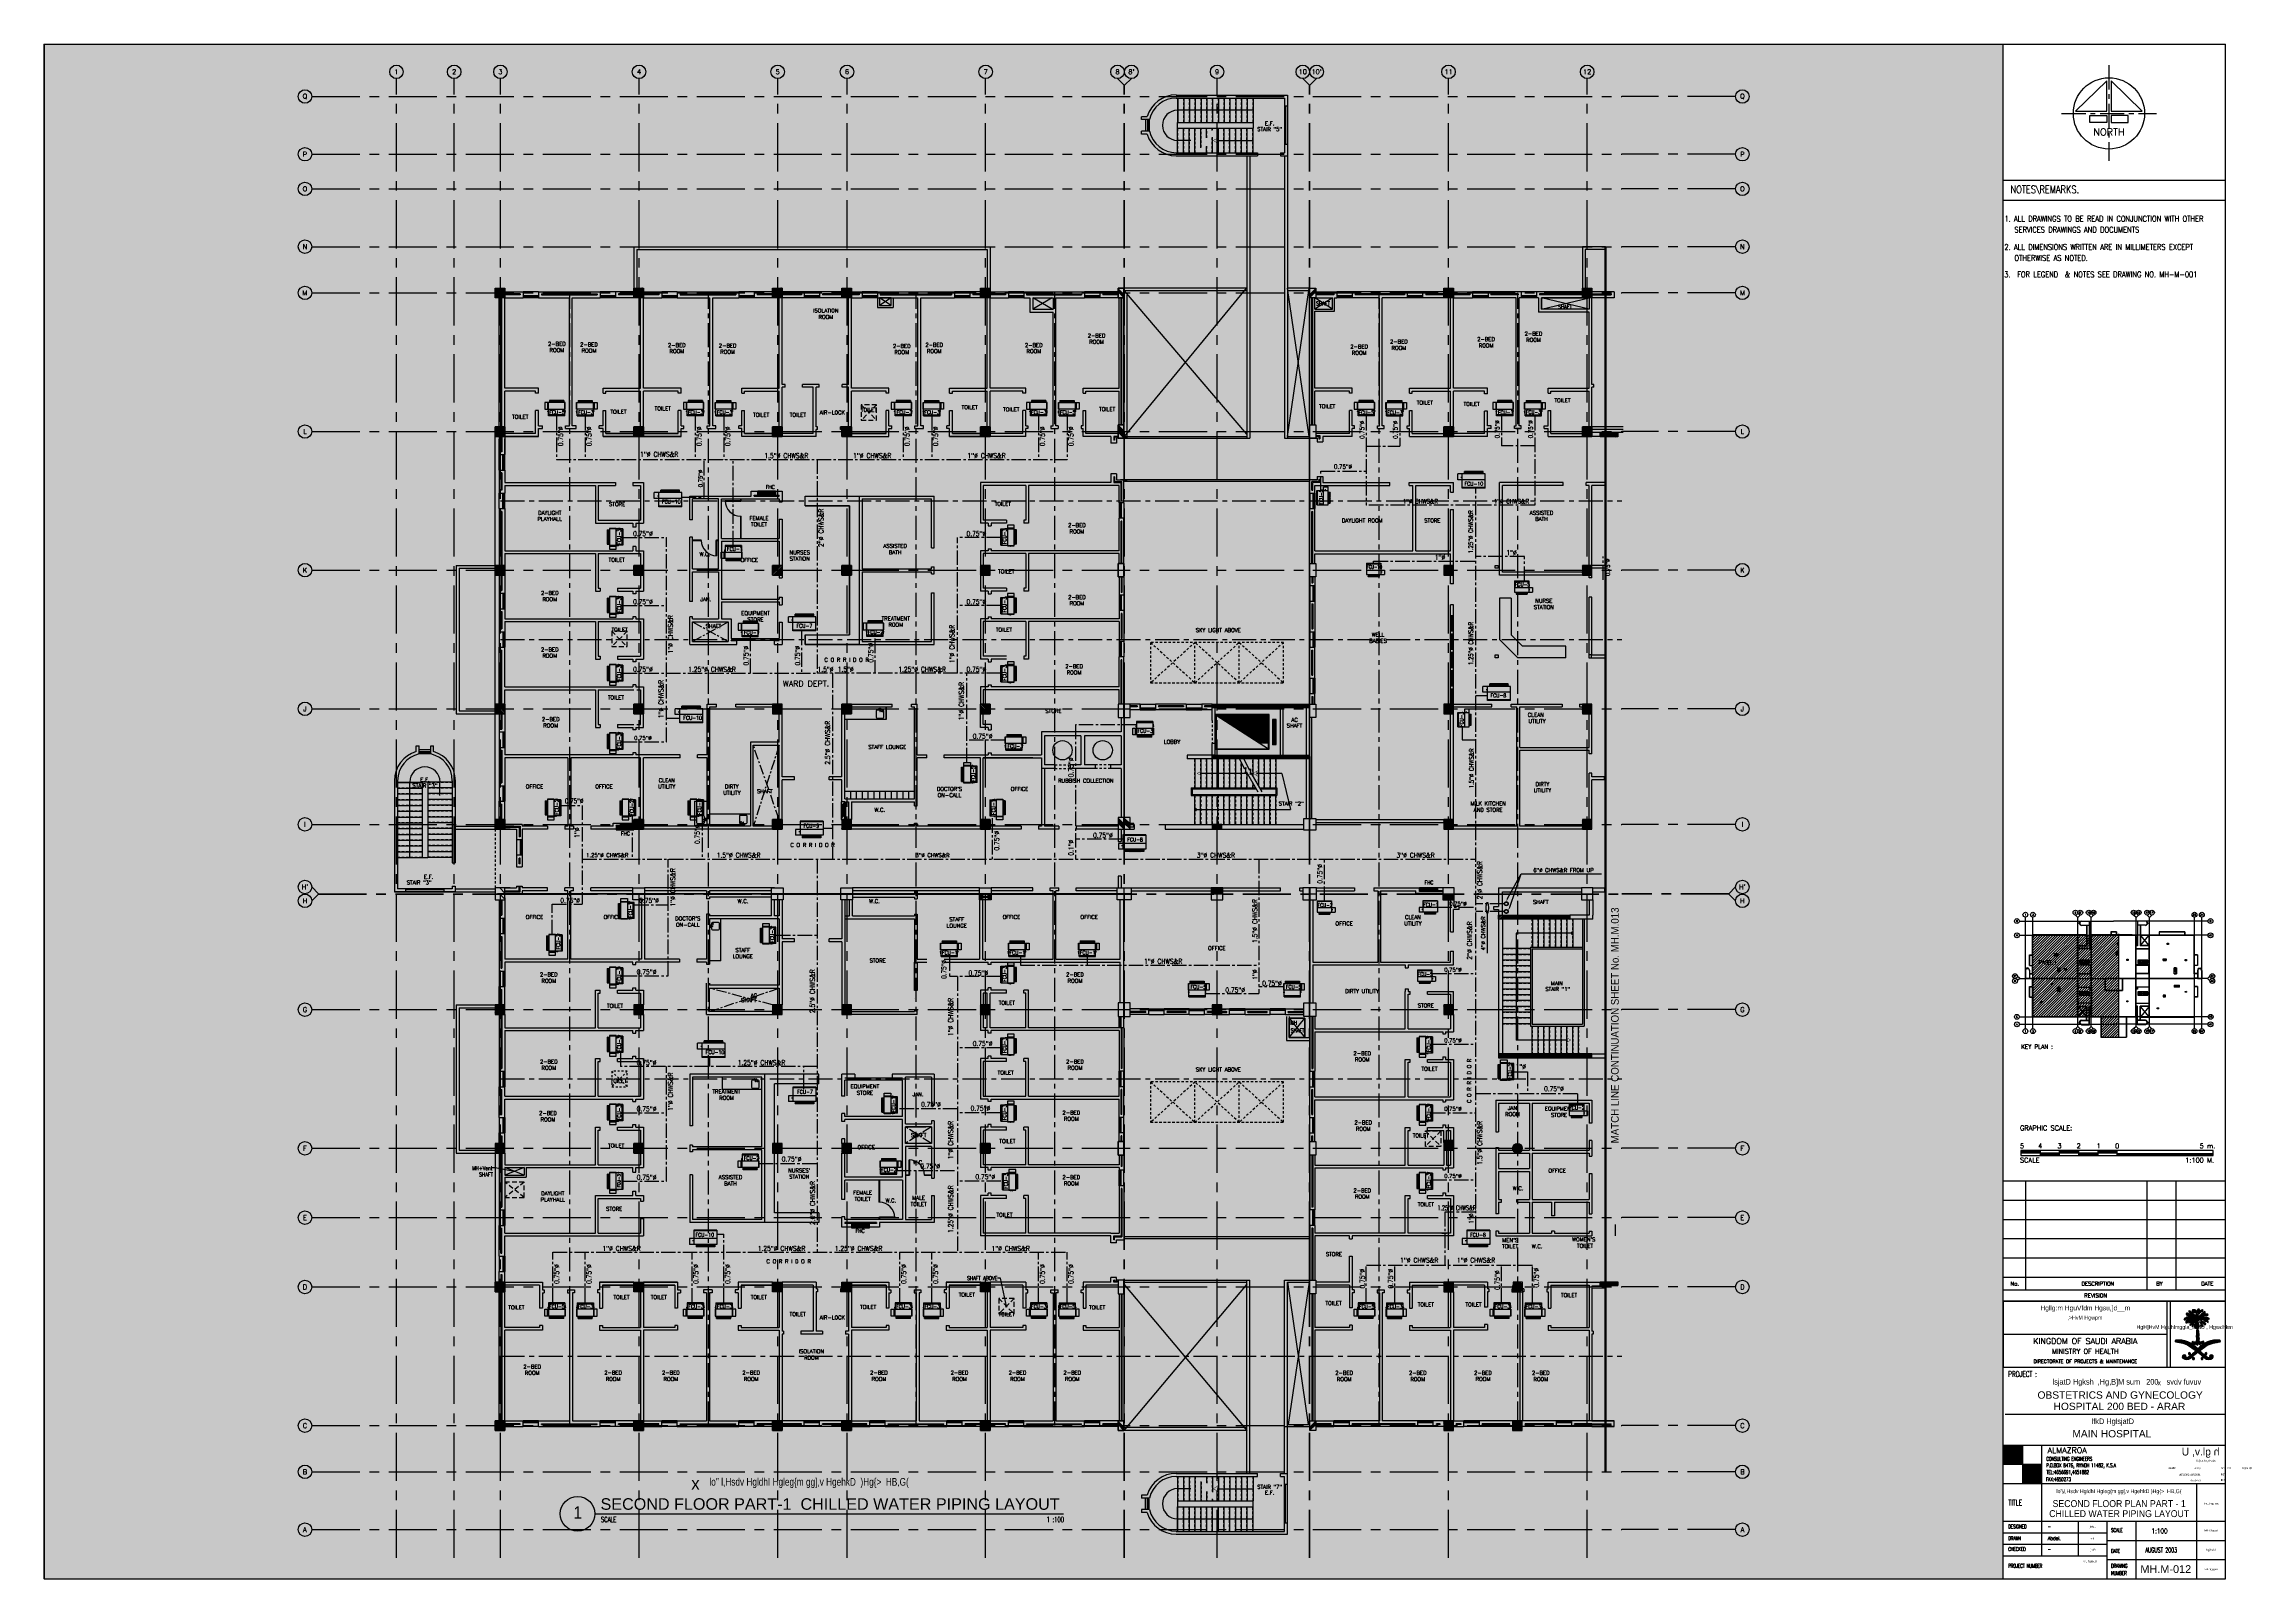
# Paper-space layout 'Layout1' of a CAD drawing. Extents: x 0 to 114, y 0 to 80.
# The model-space entities are those that its viewports show. They can reach past a viewport. Long polylines and large blocks are cut down to what shows.
import ezdxf
from ezdxf.enums import TextEntityAlignment as Align

# ---------------------------------------------------------------- set-up
doc = ezdxf.new("R2010")
doc.units = 0
doc.header["$MEASUREMENT"] = 0
for name, pattern in [('CENTER', [2, 1.25, -0.25, 0.25, -0.25]), ('CENTER2', [1.125, 0.75, -0.125, 0.125, -0.125]), ('CENTERX2', [4, 2.5, -0.5, 0.5, -0.5]), ('HIDDEN', [0.375, 0.25, -0.125]), ('HIDDEN2', [0.1875, 0.125, -0.0625])]:
    doc.linetypes.add(name, pattern=pattern)
doc.layers.get('0').update_dxf_attribs({"linetype": 'CONTINUOUS'})
for name, color, linetype in [('AC-CH', 6, 'CENTER2'), ('AC-CHT', 2, 'CONTINUOUS'), ('ALM', 11, 'CONTINUOUS'), ('AX', 11, 'CONTINUOUS'), ('AX-CR', 7, 'CONTINUOUS'), ('AX-TXT', 2, 'CONTINUOUS'), ('AXES', 11, 'CENTERX2'), ('AXES1', 11, 'CENTER'), ('BORDER', 2, 'CONTINUOUS'), ('CER', 2, 'CONTINUOUS'), ('COL', 11, 'CONTINUOUS'), ('COUNTER', 11, 'CONTINUOUS'), ('CTXT', 6, 'CONTINUOUS'), ('E-TXT', 2, 'CONTINUOUS'), ('EJ', 11, 'CONTINUOUS'), ('ELEV', 2, 'CONTINUOUS'), ('FCU', 6, 'CONTINUOUS'), ('FHC', 11, 'CONTINUOUS'), ('HAT', 11, 'CONTINUOUS'), ('Hatch', 11, 'CONTINUOUS'), ('HIDDEN', 11, 'HIDDEN2'), ('INSUL', 11, 'CONTINUOUS'), ('KeyPlan', 11, 'CONTINUOUS'), ('LIFTS', 11, 'CONTINUOUS'), ('Locker', 11, 'CONTINUOUS'), ('ME-FIX', 11, 'CONTINUOUS'), ('NON-MEDICAL', 11, 'CONTINUOUS'), ('NORTH', 11, 'CONTINUOUS'), ('PART', 11, 'CONTINUOUS'), ('PROJ-L', 11, 'CONTINUOUS'), ('RM-NAME', 11, 'CONTINUOUS'), ('ROOF', 11, 'CONTINUOUS'), ('ROOF1', 4, 'CONTINUOUS'), ('SHAFT', 11, 'CONTINUOUS'), ('STR', 11, 'CONTINUOUS'), ('STR-H', 11, 'HIDDEN2'), ('SUNI-FUR', 11, 'CONTINUOUS'), ('TEXT', 6, 'CONTINUOUS'), ('TEXT-REV', 11, 'CONTINUOUS'), ('TEXTN', 2, 'CONTINUOUS'), ('TITLE', 1, 'CONTINUOUS'), ('TXT', 2, 'CONTINUOUS'), ('TXT1', 2, 'CONTINUOUS'), ('WALL', 11, 'CONTINUOUS'), ('WIN', 11, 'CONTINUOUS')]:
    doc.layers.add(name, color=color, linetype=linetype)
doc.styles.add('Abdel', font='xarb.shx', dxfattribs={"width": 0.9})
doc.styles.add('ABORD1', font='XARB.shx', dxfattribs={"height": 500})
doc.styles.add('BR', font='BR.SHX')
doc.styles.add('EBORD1', font='ROMANS.shx', dxfattribs={"width": 0.75, "height": 200})
doc.styles.add('EBORD3', font='romant', dxfattribs={"height": 0.2})
doc.styles.add('KHRS2', font='ROMANS.shx', dxfattribs={"height": 200})
doc.styles.add('KUFI', font='KUFI-SLD.shx')
doc.styles.add('ROMANC', font='romanc', dxfattribs={"height": 0.1})
doc.styles.add('ROMANS', font='ROMANS.shx', dxfattribs={"width": 0.6})
doc.styles.add('S', font='ROMANS.SHX')
doc.styles.add('SIMPLEX', font='simplex.shx', dxfattribs={"width": 0.8})
doc.styles.add('TTXT', font='ARIAL.TTF', dxfattribs={"width": 0.6})
doc.dimstyles.new('DIM7', dxfattribs={"dimtxt": 0.24, "dimasz": 0.08, "dimexe": 0.07, "dimexo": 0.05, "dimgap": 0.07, "dimtad": 1, "dimzin": 0, "dimdsep": 46, "dimtxsty": 'SIMPLEX', "dimblk": 'ARCHTICK', "dimcen": 0.05, "dimdle": 0.05, "dimclrd": 4, "dimclre": 4, "dimclrt": 2, "dimadec": 0, "dimazin": 0, "dimtp": 2, "dimtm": 2, "dimtfac": 0.114286, "dimtix": 1, "dimtmove": 2, "dimatfit": 3, "dimldrblk": 'DOT', "dimfxl": 0, "dimtolj": 1, "dimtzin": 0, "dimarcsym": 0})
pattern_1 = [(45, (-1e-07, -5.29301), (-0.06629126, 0.06629126), [])]
pattern_2 = [(45, (417866348.939416, 43498057.74097), (-0.046403883, 0.046403883), []), (45, (417866348.97035, 43498057.74097), (-0.046403883, 0.046403883), [])]
pattern_3 = [(135, (417866900.68178, 43498016.645967), (0.0265165043, 0.0265165043), [])]

# ---------------------------------------------------------------- blocks, each defined once
blk = doc.blocks.new('*X94')
at = {"color": 0}
for p, q in [((19.512, 40.867), (19.525, 40.88)), ((19.514, 40.851), (19.545, 40.882)), ((19.525, 40.844), (19.565, 40.884)), ((19.54, 40.842), (19.583, 40.885)), ((19.555, 40.839), (19.601, 40.885)), ((19.571, 40.837), (19.619, 40.885)), ((19.586, 40.835), (19.635, 40.884)), ((19.602, 40.832), (19.652, 40.883)), ((19.617, 40.83), (19.668, 40.881)), ((19.632, 40.828), (19.683, 40.879)), ((19.648, 40.825), (19.699, 40.876)), ((19.663, 40.823), (19.713, 40.874)), ((19.678, 40.821), (19.728, 40.87)), ((19.693, 40.817), (19.742, 40.867)), ((19.706, 40.813), (19.756, 40.863)), ((19.718, 40.808), (19.769, 40.859)), ((19.731, 40.803), (19.783, 40.854)), ((19.744, 40.798), (19.796, 40.85)), ((19.757, 40.794), (19.808, 40.845)), ((19.77, 40.789), (19.821, 40.84)), ((19.783, 40.784), (19.833, 40.834)), ((19.796, 40.779), (19.845, 40.828)), ((19.796, 40.443), (20.131, 40.779)), ((19.807, 40.773), (19.857, 40.822)), ((19.817, 40.765), (19.868, 40.816)), ((19.817, 40.447), (20.182, 40.812)), ((19.828, 40.758), (19.879, 40.81)), ((19.838, 40.751), (19.891, 40.803)), ((19.847, 40.459), (20.219, 40.831)), ((19.848, 40.743), (19.901, 40.796)), ((19.858, 40.736), (19.912, 40.789)), ((19.869, 40.728), (19.922, 40.782)), ((19.879, 40.721), (19.933, 40.775)), ((19.889, 40.714), (19.943, 40.767)), ((19.9, 40.706), (19.952, 40.759)), ((19.91, 40.699), (19.962, 40.751)), ((19.92, 40.692), (19.971, 40.743)), ((19.931, 40.684), (19.981, 40.734)), ((19.941, 40.677), (19.99, 40.725)), ((19.95, 40.544), (20.251, 40.845)), ((19.951, 40.67), (19.998, 40.717)), ((19.962, 40.662), (20.007, 40.707)), ((19.972, 40.655), (20.015, 40.698)), ((19.982, 40.648), (20.024, 40.689)), ((20.03, 40.607), (20.279, 40.855)), ((20.12, 40.679), (20.304, 40.864)), ((20.183, 40.724), (20.328, 40.87)), ((20.244, 40.768), (20.351, 40.875)), ((20.272, 40.778), (20.372, 40.879)), ((20.3, 40.788), (20.393, 40.881)), ((20.327, 40.798), (20.412, 40.883)), ((20.355, 40.808), (20.431, 40.884)), ((20.382, 40.818), (20.45, 40.885)), ((20.404, 40.821), (20.467, 40.885)), ((20.425, 40.825), (20.484, 40.884)), ((20.447, 40.829), (20.501, 40.883)), ((20.468, 40.833), (20.517, 40.882)), ((20.489, 40.836), (20.533, 40.88)), ((20.511, 40.84), (20.543, 40.873)), ((20.532, 40.844), (20.547, 40.858)), ((19.68, 40.504), (19.725, 40.55)), ((19.684, 40.491), (19.739, 40.546)), ((19.684, 40.526), (19.704, 40.546)), ((19.691, 40.48), (19.75, 40.539)), ((19.7, 40.472), (19.724, 40.495)), ((19.711, 40.464), (19.734, 40.488)), ((19.722, 40.458), (19.748, 40.484)), ((19.734, 40.452), (19.765, 40.483)), ((19.746, 40.517), (19.757, 40.529)), ((19.747, 40.448), (19.786, 40.486)), ((19.757, 40.51), (19.762, 40.516)), ((19.762, 40.444), (19.828, 40.511)), ((19.778, 40.443), (19.894, 40.559)), ((19.82, 40.573), (19.844, 40.597)), ((19.826, 40.562), (19.855, 40.591)), ((19.838, 40.556), (19.861, 40.579)), ((19.85, 40.55), (19.863, 40.564)), ((19.857, 40.54), (19.871, 40.554)), ((19.896, 40.491), (19.912, 40.507)), ((19.905, 40.482), (19.918, 40.495)), ((19.911, 40.47), (19.928, 40.487)), ((19.913, 40.455), (19.941, 40.483)), ((19.922, 40.446), (19.95, 40.474)), ((19.94, 40.446), (19.95, 40.456)), ((20.04, 40.599), (20.076, 40.635)), ((20.049, 40.591), (20.085, 40.627)), ((20.059, 40.583), (20.094, 40.618)), ((20.069, 40.575), (20.104, 40.61)), ((20.079, 40.568), (20.113, 40.601)), ((20.09, 40.56), (20.123, 40.593)), ((20.099, 40.552), (20.132, 40.585)), ((20.108, 40.473), (20.119, 40.484)), ((20.109, 40.456), (20.237, 40.584)), ((20.109, 40.544), (20.142, 40.577)), ((20.117, 40.447), (20.155, 40.484)), ((20.118, 40.536), (20.152, 40.569)), ((20.128, 40.528), (20.161, 40.561)), ((20.133, 40.445), (20.147, 40.458)), ((20.137, 40.52), (20.171, 40.554)), ((20.146, 40.51), (20.23, 40.594)), ((20.159, 40.488), (20.202, 40.531)), ((20.175, 40.487), (20.212, 40.524)), ((20.185, 40.479), (20.222, 40.516)), ((20.194, 40.47), (20.233, 40.509)), ((20.198, 40.58), (20.215, 40.597)), ((20.205, 40.463), (20.243, 40.502)), ((20.216, 40.457), (20.254, 40.495)), ((20.228, 40.451), (20.265, 40.489)), ((20.241, 40.447), (20.279, 40.485)), ((20.256, 40.444), (20.295, 40.483)), ((20.272, 40.443), (20.315, 40.485)), ((20.291, 40.444), (20.374, 40.527)), ((20.297, 40.521), (20.325, 40.548)), ((20.311, 40.517), (20.344, 40.549)), ((20.313, 40.448), (20.378, 40.513)), ((20.328, 40.515), (20.357, 40.545)), ((20.335, 40.505), (20.367, 40.537)), ((20.346, 40.463), (20.375, 40.492))]:
    blk.add_line(p, q, dxfattribs=at)
blk = doc.blocks.new('*X95')
at = {"color": 0}
for p, q in [((19.717, 41.354), (19.752, 41.389)), ((19.727, 41.347), (19.786, 41.406)), ((19.758, 41.29), (19.869, 41.4)), ((19.759, 41.308), (19.81, 41.359)), ((19.763, 41.365), (19.805, 41.407)), ((19.764, 41.278), (19.883, 41.397)), ((19.767, 41.475), (19.79, 41.498)), ((19.771, 41.461), (19.802, 41.493)), ((19.776, 41.272), (19.818, 41.314)), ((19.781, 41.454), (19.814, 41.487)), ((19.787, 41.371), (19.824, 41.408)), ((19.794, 41.449), (19.827, 41.482)), ((19.808, 41.445), (19.839, 41.476)), ((19.808, 41.374), (19.842, 41.409)), ((19.817, 41.366), (19.857, 41.406)), ((19.822, 41.442), (19.851, 41.471)), ((19.824, 41.532), (19.84, 41.548)), ((19.825, 41.286), (19.874, 41.335)), ((19.829, 41.52), (19.852, 41.543)), ((19.83, 41.273), (19.9, 41.343)), ((19.835, 41.437), (19.863, 41.465)), ((19.839, 41.512), (19.865, 41.538)), ((19.848, 41.432), (19.875, 41.459)), ((19.85, 41.505), (19.878, 41.533)), ((19.85, 41.223), (19.871, 41.243)), ((19.857, 41.247), (20.048, 41.438)), ((19.86, 41.427), (19.887, 41.454)), ((19.861, 41.498), (19.889, 41.526)), ((19.867, 41.292), (19.915, 41.34)), ((19.871, 41.491), (19.898, 41.518)), ((19.871, 41.367), (19.9, 41.396)), ((19.879, 41.428), (19.899, 41.448)), ((19.882, 41.484), (19.907, 41.509)), ((19.883, 41.291), (19.928, 41.336)), ((19.893, 41.477), (19.915, 41.5)), ((19.893, 41.424), (19.909, 41.441)), ((19.894, 41.266), (20.064, 41.436)), ((19.897, 41.216), (19.933, 41.252)), ((19.9, 41.556), (19.922, 41.577)), ((19.9, 41.378), (19.94, 41.418)), ((19.901, 41.397), (19.929, 41.425)), ((19.903, 41.417), (19.919, 41.433)), ((19.903, 41.24), (19.949, 41.285)), ((19.903, 41.204), (19.923, 41.225)), ((19.904, 41.471), (19.924, 41.49)), ((19.906, 41.19), (19.917, 41.201)), ((19.907, 41.545), (19.94, 41.577)), ((19.915, 41.464), (19.932, 41.481)), ((19.916, 41.536), (19.959, 41.579)), ((19.916, 41.271), (20.154, 41.509)), ((19.916, 41.376), (19.952, 41.412)), ((19.925, 41.527), (19.972, 41.574)), ((19.926, 41.457), (19.941, 41.472)), ((19.927, 41.37), (20.02, 41.463)), ((19.933, 41.359), (20.032, 41.458)), ((19.935, 41.519), (19.981, 41.565)), ((19.937, 41.451), (19.951, 41.465)), ((19.937, 41.345), (20.044, 41.452)), ((19.947, 41.513), (19.99, 41.557)), ((19.947, 41.443), (19.962, 41.458)), ((19.949, 41.215), (20.038, 41.304)), ((19.95, 41.198), (20.044, 41.292)), ((19.953, 41.184), (20.046, 41.277)), ((19.956, 41.435), (19.978, 41.456)), ((19.956, 41.293), (20.071, 41.408)), ((19.957, 41.24), (19.975, 41.259)), ((19.96, 41.173), (20.049, 41.262)), ((19.964, 41.425), (20.017, 41.478)), ((19.966, 41.515), (20, 41.549)), ((19.969, 41.289), (20.069, 41.388)), ((19.97, 41.166), (20.053, 41.249)), ((19.975, 41.277), (20.086, 41.388)), ((19.975, 41.259), (20.037, 41.321)), ((19.98, 41.511), (20.056, 41.588)), ((19.981, 41.159), (20.057, 41.235)), ((19.988, 41.502), (20.068, 41.582)), ((19.991, 41.487), (20.063, 41.559)), ((19.992, 41.47), (20.073, 41.551)), ((20, 41.16), (20.061, 41.221)), ((20.006, 41.148), (20.065, 41.208)), ((20.025, 41.574), (20.04, 41.589)), ((20.042, 41.503), (20.097, 41.557)), ((20.044, 41.487), (20.133, 41.576)), ((20.054, 41.178), (20.069, 41.194)), ((20.063, 41.346), (20.11, 41.394)), ((20.068, 41.493), (20.093, 41.518)), ((20.075, 41.412), (20.192, 41.529)), ((20.08, 41.346), (20.133, 41.399)), ((20.095, 41.344), (20.097, 41.345)), ((20.097, 41.523), (20.144, 41.569)), ((20.108, 41.428), (20.202, 41.521)), ((20.115, 41.364), (20.154, 41.402)), ((20.13, 41.431), (20.171, 41.473)), ((20.131, 41.362), (20.171, 41.402)), ((20.132, 41.54), (20.15, 41.557)), ((20.144, 41.357), (20.189, 41.402)), ((20.151, 41.435), (20.19, 41.474)), ((20.153, 41.349), (20.207, 41.403)), ((20.163, 41.341), (20.225, 41.403)), ((20.171, 41.437), (20.208, 41.474)), ((20.171, 41.332), (20.203, 41.363)), ((20.18, 41.322), (20.213, 41.356)), ((20.191, 41.44), (20.224, 41.473)), ((20.192, 41.316), (20.225, 41.349)), ((20.201, 41.502), (20.202, 41.504)), ((20.21, 41.317), (20.236, 41.343)), ((20.212, 41.443), (20.242, 41.473)), ((20.212, 41.372), (20.241, 41.401)), ((20.225, 41.315), (20.247, 41.336)), ((20.227, 41.369), (20.252, 41.394)), ((20.234, 41.448), (20.258, 41.472)), ((20.239, 41.311), (20.256, 41.328)), ((20.242, 41.366), (20.264, 41.389)), ((20.247, 41.442), (20.263, 41.459)), ((20.247, 41.301), (20.264, 41.318)), ((20.255, 41.292), (20.27, 41.307)), ((20.256, 41.363), (20.278, 41.385)), ((20.271, 41.361), (20.288, 41.378)), ((20.288, 41.36), (20.292, 41.364)), ((19.9, 40.83), (19.92, 40.851)), ((19.905, 40.818), (19.931, 40.844)), ((19.912, 40.807), (19.946, 40.841)), ((19.92, 40.798), (19.962, 40.839)), ((19.931, 40.79), (19.983, 40.843)), ((19.95, 40.792), (20.066, 40.907)), ((19.964, 40.788), (20.06, 40.885)), ((19.985, 40.792), (20.061, 40.867)), ((19.99, 40.85), (20.072, 40.932)), ((19.994, 40.977), (20.059, 41.042)), ((19.994, 40.96), (20.06, 41.026)), ((19.997, 40.945), (20.062, 41.01)), ((19.998, 40.787), (20.066, 40.855)), ((20, 41.001), (20.057, 41.058)), ((20.001, 40.931), (20.061, 40.991)), ((20.001, 40.878), (20.062, 40.939)), ((20.003, 41.092), (20.042, 41.131)), ((20.003, 41.075), (20.045, 41.117)), ((20.003, 41.057), (20.047, 41.101)), ((20.003, 41.04), (20.053, 41.089)), ((20.003, 41.022), (20.056, 41.075)), ((20.004, 40.916), (20.058, 40.971)), ((20.005, 40.9), (20.056, 40.951)), ((20.008, 41.133), (20.042, 41.167)), ((20.01, 40.781), (20.076, 40.847)), ((20.012, 41.119), (20.04, 41.147)), ((20.02, 40.774), (20.036, 40.789)), ((20.048, 40.802), (20.09, 40.844)), ((20.058, 40.794), (20.111, 40.847)), ((20.069, 40.788), (20.131, 40.85)), ((20.084, 40.784), (20.093, 40.794)), ((20.116, 40.817), (20.157, 40.857)), ((20.128, 40.811), (20.166, 40.849)), ((20.142, 40.807), (20.161, 40.827))]:
    blk.add_line(p, q, dxfattribs=at)
blk = doc.blocks.new('*X97')
at = {"color": 0}
for p, q in [((20.11, 41.323), (20.118, 41.331)), ((20.114, 41.309), (20.128, 41.323)), ((20.12, 41.298), (20.138, 41.316)), ((20.131, 41.291), (20.148, 41.308)), ((20.142, 41.284), (20.158, 41.301)), ((20.152, 41.277), (20.168, 41.293)), ((20.158, 41.266), (20.178, 41.285)), ((20.164, 41.254), (20.188, 41.277)), ((20.174, 41.246), (20.196, 41.268)), ((20.187, 41.241), (20.204, 41.259)), ((20.199, 41.236), (20.205, 41.241))]:
    blk.add_line(p, q, dxfattribs=at)
blk = doc.blocks.new('*X96')
at = {"color": 0}
for p, q in [((20.076, 41.289), (20.089, 41.302)), ((20.082, 41.277), (20.096, 41.292)), ((20.09, 41.268), (20.104, 41.282)), ((20.099, 41.259), (20.111, 41.271)), ((20.106, 41.249), (20.119, 41.261)), ((20.107, 41.232), (20.126, 41.251)), ((20.111, 41.218), (20.133, 41.24)), ((20.117, 41.207), (20.139, 41.229)), ((20.127, 41.198), (20.146, 41.217)), ((20.139, 41.193), (20.152, 41.206))]:
    blk.add_line(p, q, dxfattribs=at)
blk = doc.blocks.new('*X51')
at = {"color": 0}
for p, q in [((193089, 10708), (193542, 11161)), ((193089, 10761), (193488, 11161)), ((193089, 10814), (193435, 11161)), ((193089, 10867), (193382, 11161)), ((193089, 10920), (193329, 11161)), ((193089, 10973), (193276, 11161)), ((193089, 11026), (193223, 11161)), ((193089, 11079), (193170, 11161)), ((193089, 11132), (193117, 11161)), ((193095, 10661), (193589, 11155)), ((193148, 10661), (193589, 11102)), ((193201, 10661), (193589, 11049)), ((193254, 10661), (193589, 10996)), ((193307, 10661), (193589, 10943)), ((193360, 10661), (193589, 10890)), ((193413, 10661), (193589, 10837)), ((193466, 10661), (193589, 10784)), ((193519, 10661), (193589, 10731)), ((193572, 10661), (193589, 10678))]:
    blk.add_line(p, q, dxfattribs=at)
blk = doc.blocks.new('C5')
at = {"layer": 'HAT', "linetype": 'ByBlock'}
h = blk.add_hatch(dxfattribs=at)
h.set_pattern_fill('ANSI31', color=256, scale=300, style=0)
h.set_pattern_definition([(45, (-223356.182, -51411.005), (-26.516504, 26.516504), [])])
h.paths.add_polyline_path([(300, 300), (0, 300), (0, 0), (300, 0)])
h.paths.add_polyline_path([(600, 300), (300, 300), (300, 0), (600, 0)])
at = {"layer": 'COL'}
blk.add_lwpolyline([(600, 300), (0, 300), (0, 0), (600, 0)], close=True, dxfattribs=at)
blk = doc.blocks.new('C11')
at = {"layer": 'HAT'}
h = blk.add_hatch(dxfattribs=at)
h.set_pattern_fill('ANSI31', color=256, scale=300, style=0)
h.set_pattern_definition([(45, (-248556.182, -75061.005), (-26.5165043, 26.5165043), [])])
h.paths.add_polyline_path([(300, 700), (0, 700), (0, 350), (300, 350)])
h.paths.add_polyline_path([(300, 350), (0, 350), (0, 0), (300, 0)])
at = {"layer": 'COL'}
blk.add_lwpolyline([(300, 700), (300, 0), (0, 0), (0, 700)], close=True, dxfattribs=at)
blk = doc.blocks.new('C11D')
at = {"layer": 'COL', "linetype": 'ByBlock'}
for p in [(-320, 0), (0, 0)]:
    blk.add_blockref('C11', p, dxfattribs=at)
blk = doc.blocks.new('C7')
at = {"layer": 'HAT'}
h = blk.add_hatch(dxfattribs=at)
h.set_pattern_fill('ANSI31', color=256, scale=300, style=0)
h.set_pattern_definition([(45, (-248876.182, -51411.005), (-26.5165043, 26.5165043), [])])
h.paths.add_polyline_path([(350, 300), (250, 300), (0, 300), (0, 0), (350, 0)])
at = {"layer": 'COL'}
blk.add_lwpolyline([(0, 300), (0, 0), (350, 0), (350, 300)], close=True, dxfattribs=at)
blk = doc.blocks.new('C5V')
at = {"layer": 'HAT'}
h = blk.add_hatch(dxfattribs=at)
h.set_pattern_fill('ANSI31', color=256, scale=300, style=0)
h.set_pattern_definition([(45, (-249196.182, -54711.005), (-26.5165043, 26.5165043), [])])
h.paths.add_polyline_path([(-20, 600), (-320, 600), (-320, 300), (-20, 300)])
h.paths.add_polyline_path([(-20, 300), (-320, 300), (-320, 0), (-20, 0)])
h = blk.add_hatch(dxfattribs=at)
h.set_pattern_fill('ANSI31', color=256, scale=300, style=0)
h.set_pattern_definition([(45, (-248876.182, -54711.005), (-26.5165043, 26.5165043), [])])
h.paths.add_polyline_path([(300, 600), (0, 600), (0, 300), (300, 300)])
h.paths.add_polyline_path([(300, 300), (0, 300), (0, 0), (300, 0)])
at = {"layer": 'COL'}
for points in [[(-20, 600), (-20, 0), (-320, 0), (-320, 600)], [(300, 600), (300, 0), (0, 0), (0, 600)]]:
    blk.add_lwpolyline(points, close=True, dxfattribs=at)
blk = doc.blocks.new('COL50')
at = {"layer": 'COL'}
blk.add_lwpolyline([(-250, 250), (-250, -250), (250, -250), (250, 250)], close=True, dxfattribs=at)
blk = doc.blocks.new('AXU')
at = {"layer": 'AX-CR'}
blk.add_circle((0, 350), 350, dxfattribs=at)
at = {"layer": 'AX-TXT', "style": 'ROMANS'}
blk.add_attdef('AX', text='', height=250, dxfattribs=at).set_placement((0, 350), align=Align.MIDDLE)
blk = doc.blocks.new('*X30')
at = {"color": 0}
for p, q in [((73379, 177112), (73857, 177590)), ((73379, 177165), (73804, 177590)), ((73379, 177218), (73751, 177590)), ((73379, 177271), (73698, 177590)), ((73379, 177324), (73645, 177590)), ((73379, 177377), (73592, 177590)), ((73379, 177430), (73539, 177590)), ((73379, 177483), (73486, 177590)), ((73379, 177536), (73433, 177590)), ((73410, 177090), (73879, 177559)), ((73463, 177090), (73879, 177506)), ((73516, 177090), (73879, 177453)), ((73569, 177090), (73879, 177400)), ((73622, 177090), (73879, 177347)), ((73675, 177090), (73879, 177294)), ((73728, 177090), (73879, 177241)), ((73781, 177090), (73879, 177188)), ((73834, 177090), (73879, 177134))]:
    blk.add_line(p, q, dxfattribs=at)
blk = doc.blocks.new('*X31')
at = {"color": 0}
for p, q in [((73379, 169899), (73870, 170390)), ((73379, 169952), (73817, 170390)), ((73379, 170005), (73764, 170390)), ((73379, 170058), (73711, 170390)), ((73379, 170111), (73658, 170390)), ((73379, 170164), (73604, 170390)), ((73379, 170217), (73551, 170390)), ((73379, 170271), (73498, 170390)), ((73379, 170324), (73445, 170390)), ((73379, 170377), (73392, 170390)), ((73423, 169890), (73879, 170346)), ((73476, 169890), (73879, 170293)), ((73529, 169890), (73879, 170240)), ((73582, 169890), (73879, 170187)), ((73635, 169890), (73879, 170134)), ((73688, 169890), (73879, 170081)), ((73741, 169890), (73879, 170028)), ((73794, 169890), (73879, 169975)), ((73847, 169890), (73879, 169922))]:
    blk.add_line(p, q, dxfattribs=at)
blk = doc.blocks.new('*X32')
at = {"color": 0}
for p, q in [((73379, 162740), (73829, 163190)), ((73379, 162793), (73776, 163190)), ((73379, 162846), (73723, 163190)), ((73379, 162899), (73670, 163190)), ((73379, 162952), (73617, 163190)), ((73379, 163005), (73564, 163190)), ((73379, 163058), (73511, 163190)), ((73379, 163111), (73458, 163190)), ((73379, 163164), (73405, 163190)), ((73382, 162690), (73879, 163187)), ((73435, 162690), (73879, 163134)), ((73488, 162690), (73879, 163081)), ((73541, 162690), (73879, 163028)), ((73594, 162690), (73879, 162975)), ((73647, 162690), (73879, 162922)), ((73700, 162690), (73879, 162869)), ((73753, 162690), (73879, 162816)), ((73806, 162690), (73879, 162763)), ((73859, 162690), (73879, 162710))]:
    blk.add_line(p, q, dxfattribs=at)
blk = doc.blocks.new('*X33')
at = {"color": 0}
for p, q in [((73379, 155527), (73842, 155990)), ((73379, 155580), (73789, 155990)), ((73379, 155633), (73736, 155990)), ((73379, 155686), (73683, 155990)), ((73379, 155739), (73629, 155990)), ((73379, 155793), (73576, 155990)), ((73379, 155846), (73523, 155990)), ((73379, 155899), (73470, 155990)), ((73379, 155952), (73417, 155990)), ((73395, 155490), (73879, 155974)), ((73448, 155490), (73879, 155921)), ((73501, 155490), (73879, 155868)), ((73554, 155490), (73879, 155815)), ((73607, 155490), (73879, 155762)), ((73660, 155490), (73879, 155709)), ((73713, 155490), (73879, 155656)), ((73766, 155490), (73879, 155603)), ((73819, 155490), (73879, 155550)), ((73872, 155490), (73879, 155497))]:
    blk.add_line(p, q, dxfattribs=at)
blk = doc.blocks.new('*X29')
at = {"color": 0}
for p, q in [((140176, 227700), (140376, 227700)), ((140176, 227650), (140376, 227650)), ((140176, 227600), (140376, 227600)), ((140176, 227550), (140376, 227550)), ((140176, 227500), (140376, 227500)), ((140176, 227450), (140376, 227450)), ((140176, 227400), (140376, 227400)), ((140176, 227350), (140376, 227350)), ((140176, 227300), (140376, 227300)), ((140176, 227250), (140376, 227250)), ((140176, 227200), (140376, 227200)), ((140176, 227150), (140376, 227150)), ((140176, 227100), (140376, 227100)), ((140176, 227050), (140376, 227050)), ((140176, 227000), (140376, 227000)), ((140176, 226950), (140376, 226950)), ((140176, 226900), (140376, 226900)), ((140176, 226850), (140376, 226850)), ((140176, 226800), (140376, 226800)), ((140176, 226750), (140376, 226750)), ((140176, 226700), (140376, 226700)), ((140176, 226650), (140376, 226650)), ((140176, 226600), (140376, 226600)), ((140176, 226550), (140376, 226550)), ((140176, 226500), (140376, 226500)), ((140176, 226450), (140376, 226450))]:
    blk.add_line(p, q, dxfattribs=at)
blk = doc.blocks.new('*X36')
at = {"color": 0}
for p, q in [((73379, 149535), (73834, 149990)), ((73379, 149588), (73781, 149990)), ((73379, 149641), (73728, 149990)), ((73379, 149694), (73675, 149990)), ((73379, 149747), (73622, 149990)), ((73379, 149800), (73569, 149990)), ((73379, 149853), (73516, 149990)), ((73379, 149906), (73463, 149990)), ((73379, 149959), (73410, 149990)), ((73387, 149490), (73879, 149982)), ((73440, 149490), (73879, 149929)), ((73493, 149490), (73879, 149876)), ((73546, 149490), (73879, 149822)), ((73599, 149490), (73879, 149769)), ((73653, 149490), (73879, 149716)), ((73706, 149490), (73879, 149663)), ((73759, 149490), (73879, 149610)), ((73812, 149490), (73879, 149557)), ((73865, 149490), (73879, 149504))]:
    blk.add_line(p, q, dxfattribs=at)
blk = doc.blocks.new('*X37')
at = {"color": 0}
for p, q in [((61359, 149500), (61599, 149740)), ((61359, 149553), (61546, 149740)), ((61359, 149606), (61493, 149740)), ((61359, 149659), (61440, 149740)), ((61359, 149712), (61387, 149740)), ((61402, 149490), (61652, 149740)), ((61455, 149490), (61705, 149740)), ((61508, 149490), (61758, 149740)), ((61561, 149490), (61811, 149740)), ((61614, 149490), (61859, 149735)), ((61667, 149490), (61859, 149682)), ((61720, 149490), (61859, 149629)), ((61773, 149490), (61859, 149576)), ((61826, 149490), (61859, 149523))]:
    blk.add_line(p, q, dxfattribs=at)
blk = doc.blocks.new('*X35')
at = {"color": 0}
for p, q in [((61359, 153159), (61540, 153340)), ((61359, 153212), (61487, 153340)), ((61359, 153265), (61434, 153340)), ((61359, 153318), (61380, 153340)), ((61393, 153140), (61593, 153340)), ((61446, 153140), (61646, 153340)), ((61499, 153140), (61699, 153340)), ((61552, 153140), (61752, 153340)), ((61605, 153140), (61805, 153340)), ((61658, 153140), (61858, 153340)), ((61711, 153140), (61911, 153340)), ((61764, 153140), (61964, 153340)), ((61817, 153140), (62017, 153340)), ((61870, 153140), (62070, 153340)), ((61923, 153140), (62123, 153340)), ((61976, 153140), (62176, 153340)), ((62029, 153140), (62229, 153340)), ((62082, 153140), (62282, 153340)), ((62135, 153140), (62335, 153340)), ((62188, 153140), (62388, 153340)), ((62241, 153140), (62441, 153340)), ((62294, 153140), (62494, 153340)), ((62347, 153140), (62547, 153340)), ((62400, 153140), (62600, 153340)), ((62453, 153140), (62653, 153340)), ((62506, 153140), (62706, 153340)), ((62559, 153140), (62759, 153340)), ((62612, 153140), (62812, 153340)), ((62665, 153140), (62865, 153340)), ((62718, 153140), (62918, 153340)), ((62771, 153140), (62971, 153340)), ((62825, 153140), (63025, 153340)), ((62878, 153140), (63078, 153340)), ((62931, 153140), (63131, 153340)), ((62984, 153140), (63184, 153340)), ((63037, 153140), (63237, 153340)), ((63090, 153140), (63290, 153340)), ((63143, 153140), (63343, 153340)), ((63196, 153140), (63396, 153340)), ((63249, 153140), (63449, 153340)), ((63302, 153140), (63502, 153340)), ((63355, 153140), (63555, 153340)), ((63408, 153140), (63608, 153340)), ((63461, 153140), (63661, 153340)), ((63514, 153140), (63714, 153340)), ((63567, 153140), (63767, 153340)), ((63620, 153140), (63820, 153340)), ((63673, 153140), (63873, 153340)), ((63726, 153140), (63926, 153340)), ((63779, 153140), (63979, 153340)), ((63832, 153140), (64032, 153340)), ((63885, 153140), (64085, 153340)), ((63938, 153140), (64138, 153340)), ((63991, 153140), (64191, 153340)), ((64044, 153140), (64244, 153340)), ((64097, 153140), (64297, 153340)), ((64150, 153140), (64350, 153340)), ((64203, 153140), (64403, 153340)), ((64256, 153140), (64456, 153340)), ((64309, 153140), (64509, 153340)), ((64362, 153140), (64562, 153340)), ((64416, 153140), (64616, 153340)), ((64469, 153140), (64669, 153340)), ((64522, 153140), (64722, 153340)), ((64575, 153140), (64775, 153340)), ((64628, 153140), (64828, 153340)), ((64681, 153140), (64881, 153340)), ((64734, 153140), (64934, 153340)), ((64787, 153140), (64987, 153340)), ((64840, 153140), (65040, 153340)), ((64893, 153140), (65093, 153340)), ((64946, 153140), (65146, 153340)), ((64999, 153140), (65199, 153340)), ((65052, 153140), (65252, 153340)), ((65105, 153140), (65305, 153340)), ((65158, 153140), (65358, 153340)), ((65211, 153140), (65411, 153340)), ((65264, 153140), (65464, 153340)), ((65317, 153140), (65517, 153340)), ((65370, 153140), (65570, 153340)), ((65423, 153140), (65623, 153340)), ((65476, 153140), (65676, 153340)), ((65529, 153140), (65729, 153340)), ((65582, 153140), (65782, 153340)), ((65635, 153140), (65835, 153340)), ((65688, 153140), (65888, 153340)), ((65741, 153140), (65941, 153340)), ((65794, 153140), (65994, 153340)), ((65847, 153140), (66047, 153340)), ((65900, 153140), (66100, 153340)), ((65953, 153140), (66153, 153340)), ((66007, 153140), (66207, 153340)), ((66060, 153140), (66260, 153340)), ((66113, 153140), (66313, 153340)), ((66166, 153140), (66366, 153340)), ((66219, 153140), (66409, 153330)), ((66272, 153140), (66409, 153277)), ((66325, 153140), (66409, 153224)), ((66378, 153140), (66409, 153171))]:
    blk.add_line(p, q, dxfattribs=at)
blk = doc.blocks.new('*X34')
at = {"color": 0}
for p, q in [((61359, 155811), (61538, 155990)), ((61359, 155864), (61485, 155990)), ((61359, 155917), (61432, 155990)), ((61359, 155970), (61379, 155990)), ((61391, 155790), (61591, 155990)), ((61444, 155790), (61644, 155990)), ((61497, 155790), (61697, 155990)), ((61550, 155790), (61750, 155990)), ((61603, 155790), (61803, 155990)), ((61656, 155790), (61856, 155990)), ((61709, 155790), (61909, 155990)), ((61762, 155790), (61962, 155990)), ((61815, 155790), (62015, 155990)), ((61868, 155790), (62068, 155990)), ((61921, 155790), (62121, 155990)), ((61974, 155790), (62174, 155990)), ((62027, 155790), (62227, 155990)), ((62080, 155790), (62280, 155990)), ((62133, 155790), (62333, 155990)), ((62186, 155790), (62386, 155990)), ((62240, 155790), (62440, 155990)), ((62293, 155790), (62493, 155990)), ((62346, 155790), (62546, 155990)), ((62399, 155790), (62599, 155990)), ((62452, 155790), (62652, 155990)), ((62505, 155790), (62705, 155990)), ((62558, 155790), (62758, 155990)), ((62611, 155790), (62811, 155990)), ((62664, 155790), (62864, 155990)), ((62717, 155790), (62917, 155990)), ((62770, 155790), (62970, 155990)), ((62823, 155790), (63023, 155990)), ((62876, 155790), (63076, 155990)), ((62929, 155790), (63129, 155990)), ((62982, 155790), (63182, 155990)), ((63035, 155790), (63235, 155990)), ((63088, 155790), (63288, 155990)), ((63141, 155790), (63341, 155990)), ((63194, 155790), (63394, 155990)), ((63247, 155790), (63447, 155990)), ((63300, 155790), (63500, 155990)), ((63353, 155790), (63553, 155990)), ((63406, 155790), (63606, 155990)), ((63459, 155790), (63659, 155990)), ((63512, 155790), (63712, 155990)), ((63565, 155790), (63765, 155990)), ((63618, 155790), (63818, 155990)), ((63671, 155790), (63871, 155990)), ((63724, 155790), (63924, 155990)), ((63777, 155790), (63977, 155990)), ((63830, 155790), (64030, 155990)), ((63884, 155790), (64084, 155990)), ((63937, 155790), (64137, 155990)), ((63990, 155790), (64190, 155990)), ((64043, 155790), (64243, 155990)), ((64096, 155790), (64296, 155990)), ((64149, 155790), (64349, 155990)), ((64202, 155790), (64402, 155990)), ((64255, 155790), (64455, 155990)), ((64308, 155790), (64508, 155990)), ((64361, 155790), (64561, 155990)), ((64414, 155790), (64614, 155990)), ((64467, 155790), (64667, 155990)), ((64520, 155790), (64720, 155990)), ((64573, 155790), (64773, 155990)), ((64626, 155790), (64826, 155990)), ((64679, 155790), (64879, 155990)), ((64732, 155790), (64932, 155990)), ((64785, 155790), (64985, 155990)), ((64838, 155790), (65038, 155990)), ((64891, 155790), (65091, 155990)), ((64944, 155790), (65144, 155990)), ((64997, 155790), (65197, 155990)), ((65050, 155790), (65250, 155990)), ((65103, 155790), (65303, 155990)), ((65156, 155790), (65356, 155990)), ((65209, 155790), (65409, 155990)), ((65262, 155790), (65462, 155990)), ((65315, 155790), (65515, 155990)), ((65368, 155790), (65568, 155990)), ((65421, 155790), (65621, 155990)), ((65475, 155790), (65675, 155990)), ((65528, 155790), (65728, 155990)), ((65581, 155790), (65781, 155990)), ((65634, 155790), (65834, 155990)), ((65687, 155790), (65887, 155990)), ((65740, 155790), (65940, 155990)), ((65793, 155790), (65993, 155990)), ((65846, 155790), (66046, 155990)), ((65899, 155790), (66099, 155990)), ((65952, 155790), (66152, 155990)), ((66005, 155790), (66205, 155990)), ((66058, 155790), (66258, 155990)), ((66111, 155790), (66311, 155990)), ((66164, 155790), (66364, 155990)), ((66217, 155790), (66409, 155982)), ((66270, 155790), (66409, 155929)), ((66323, 155790), (66409, 155876)), ((66376, 155790), (66409, 155823))]:
    blk.add_line(p, q, dxfattribs=at)
blk = doc.blocks.new('A$C3A782592')
at = {"layer": 'COUNTER', "linetype": 'ByBlock'}
for p, q in [((0, 3100), (0, 951)), ((600, 3100), (0, 3100)), ((600, 3100), (600, 1200)), ((1200, 600), (600, 1200)), ((951, 0), (0, 951)), ((3450, 0), (951, 0)), ((3450, 600), (1200, 600)), ((3450, 0), (3450, 600))]:
    blk.add_line(p, q, dxfattribs=at)
blk = doc.blocks.new('AXL')
at = {"layer": 'AX-CR'}
blk.add_circle((-350, 0), 350, dxfattribs=at)
at = {"layer": 'AX-TXT', "style": 'ROMANS'}
blk.add_attdef('AX', text='', height=250, dxfattribs=at).set_placement((-350, 0), align=Align.MIDDLE)
blk = doc.blocks.new('*X39')
at = {"color": 0}
for p, q in [((73379, 139883), (73846, 140350)), ((73379, 139936), (73793, 140350)), ((73379, 139989), (73740, 140350)), ((73379, 140042), (73687, 140350)), ((73379, 140095), (73634, 140350)), ((73379, 140148), (73581, 140350)), ((73379, 140201), (73528, 140350)), ((73379, 140254), (73475, 140350)), ((73379, 140307), (73422, 140350)), ((73399, 139850), (73879, 140330)), ((73452, 139850), (73879, 140277)), ((73505, 139850), (73879, 140224)), ((73558, 139850), (73879, 140170)), ((73612, 139850), (73879, 140117)), ((73665, 139850), (73879, 140064)), ((73718, 139850), (73879, 140011)), ((73771, 139850), (73879, 139958)), ((73824, 139850), (73879, 139905)), ((73877, 139850), (73879, 139852))]:
    blk.add_line(p, q, dxfattribs=at)
blk = doc.blocks.new('*X38')
at = {"color": 0}
for p, q in [((61359, 139901), (61808, 140350)), ((61359, 139954), (61755, 140350)), ((61359, 140007), (61702, 140350)), ((61359, 140060), (61649, 140350)), ((61359, 140113), (61596, 140350)), ((61359, 140166), (61543, 140350)), ((61359, 140219), (61490, 140350)), ((61359, 140272), (61437, 140350)), ((61359, 140325), (61384, 140350)), ((61361, 139850), (61859, 140348)), ((61414, 139850), (61859, 140295)), ((61467, 139850), (61859, 140242)), ((61520, 139850), (61859, 140189)), ((61573, 139850), (61859, 140136)), ((61626, 139850), (61859, 140083)), ((61679, 139850), (61859, 140030)), ((61732, 139850), (61859, 139977)), ((61785, 139850), (61859, 139924)), ((61838, 139850), (61859, 139871))]:
    blk.add_line(p, q, dxfattribs=at)
blk = doc.blocks.new('*X40')
at = {"color": 0}
for p, q in [((73379, 132670), (73859, 133150)), ((73379, 132723), (73806, 133150)), ((73379, 132776), (73753, 133150)), ((73379, 132829), (73700, 133150)), ((73379, 132882), (73647, 133150)), ((73379, 132935), (73594, 133150)), ((73379, 132988), (73541, 133150)), ((73379, 133041), (73488, 133150)), ((73379, 133094), (73435, 133150)), ((73379, 133147), (73382, 133150)), ((73412, 132650), (73879, 133117)), ((73465, 132650), (73879, 133064)), ((73518, 132650), (73879, 133011)), ((73571, 132650), (73879, 132958)), ((73624, 132650), (73879, 132905)), ((73677, 132650), (73879, 132852)), ((73730, 132650), (73879, 132799)), ((73783, 132650), (73879, 132746)), ((73836, 132650), (73879, 132693))]:
    blk.add_line(p, q, dxfattribs=at)
blk = doc.blocks.new('*X41')
at = {"color": 0}
for p, q in [((73379, 125458), (73871, 125950)), ((73379, 125511), (73818, 125950)), ((73379, 125564), (73765, 125950)), ((73379, 125617), (73712, 125950)), ((73379, 125670), (73659, 125950)), ((73379, 125723), (73606, 125950)), ((73379, 125776), (73553, 125950)), ((73379, 125829), (73500, 125950)), ((73379, 125882), (73447, 125950)), ((73379, 125935), (73394, 125950)), ((73424, 125450), (73879, 125905)), ((73477, 125450), (73879, 125852)), ((73530, 125450), (73879, 125799)), ((73583, 125450), (73879, 125746)), ((73636, 125450), (73879, 125692)), ((73690, 125450), (73879, 125639)), ((73743, 125450), (73879, 125586)), ((73796, 125450), (73879, 125533)), ((73849, 125450), (73879, 125480))]:
    blk.add_line(p, q, dxfattribs=at)
blk = doc.blocks.new('*X43')
at = {"color": 0}
for p, q in [((76229, 137641), (76388, 137800)), ((76229, 137694), (76334, 137800)), ((76229, 137748), (76281, 137800)), ((76241, 137600), (76441, 137800)), ((76294, 137600), (76494, 137800)), ((76347, 137600), (76547, 137800)), ((76400, 137600), (76600, 137800)), ((76453, 137600), (76653, 137800)), ((76506, 137600), (76706, 137800)), ((76559, 137600), (76759, 137800)), ((76612, 137600), (76812, 137800)), ((76665, 137600), (76865, 137800)), ((76718, 137600), (76918, 137800)), ((76771, 137600), (76971, 137800)), ((76824, 137600), (77024, 137800)), ((76877, 137600), (77077, 137800)), ((76930, 137600), (77130, 137800)), ((76983, 137600), (77183, 137800)), ((77036, 137600), (77236, 137800)), ((77089, 137600), (77289, 137800)), ((77142, 137600), (77342, 137800)), ((77195, 137600), (77395, 137800)), ((77248, 137600), (77448, 137800)), ((77301, 137600), (77501, 137800)), ((77354, 137600), (77554, 137800)), ((77407, 137600), (77607, 137800)), ((77460, 137600), (77660, 137800)), ((77513, 137600), (77713, 137800)), ((77566, 137600), (77766, 137800)), ((77619, 137600), (77819, 137800)), ((77672, 137600), (77872, 137800)), ((77725, 137600), (77925, 137800)), ((77779, 137600), (77979, 137800)), ((77832, 137600), (78032, 137800)), ((77885, 137600), (78085, 137800)), ((77938, 137600), (78138, 137800)), ((77991, 137600), (78191, 137800)), ((78044, 137600), (78244, 137800)), ((78097, 137600), (78297, 137800)), ((78150, 137600), (78350, 137800)), ((78203, 137600), (78403, 137800)), ((78256, 137600), (78456, 137800)), ((78309, 137600), (78509, 137800)), ((78362, 137600), (78562, 137800)), ((78415, 137600), (78615, 137800)), ((78468, 137600), (78668, 137800)), ((78521, 137600), (78721, 137800)), ((78574, 137600), (78774, 137800)), ((78627, 137600), (78827, 137800)), ((78680, 137600), (78880, 137800)), ((78733, 137600), (78933, 137800)), ((78786, 137600), (78986, 137800)), ((78839, 137600), (79039, 137800)), ((78892, 137600), (79092, 137800)), ((78945, 137600), (79145, 137800)), ((78998, 137600), (79198, 137800)), ((79051, 137600), (79251, 137800)), ((79104, 137600), (79304, 137800)), ((79157, 137600), (79357, 137800)), ((79210, 137600), (79410, 137800)), ((79263, 137600), (79463, 137800)), ((79316, 137600), (79516, 137800)), ((79369, 137600), (79569, 137800)), ((79423, 137600), (79623, 137800)), ((79476, 137600), (79676, 137800)), ((79529, 137600), (79729, 137800)), ((79582, 137600), (79782, 137800)), ((79635, 137600), (79835, 137800)), ((79688, 137600), (79888, 137800)), ((79741, 137600), (79941, 137800)), ((79794, 137600), (79994, 137800)), ((79847, 137600), (80047, 137800)), ((79900, 137600), (80100, 137800)), ((79953, 137600), (80153, 137800)), ((80006, 137600), (80206, 137800)), ((80059, 137600), (80259, 137800)), ((80112, 137600), (80312, 137800)), ((80165, 137600), (80365, 137800)), ((80218, 137600), (80418, 137800)), ((80271, 137600), (80471, 137800)), ((80324, 137600), (80524, 137800)), ((80377, 137600), (80577, 137800)), ((80430, 137600), (80630, 137800)), ((80483, 137600), (80683, 137800)), ((80536, 137600), (80736, 137800)), ((80589, 137600), (80789, 137800)), ((80642, 137600), (80842, 137800)), ((80695, 137600), (80895, 137800)), ((80748, 137600), (80948, 137800)), ((80801, 137600), (81001, 137800)), ((80854, 137600), (81054, 137800)), ((80907, 137600), (81079, 137772)), ((80960, 137600), (81079, 137718)), ((81014, 137600), (81079, 137665)), ((81067, 137600), (81079, 137612))]:
    blk.add_line(p, q, dxfattribs=at)
blk = doc.blocks.new('*X44')
at = {"color": 0}
for p, q in [((76229, 144854), (76375, 145000)), ((76229, 144907), (76322, 145000)), ((76229, 144960), (76269, 145000)), ((76281, 144800), (76481, 145000)), ((76334, 144800), (76534, 145000)), ((76387, 144800), (76587, 145000)), ((76440, 144800), (76640, 145000)), ((76493, 144800), (76693, 145000)), ((76546, 144800), (76746, 145000)), ((76599, 144800), (76799, 145000)), ((76652, 144800), (76852, 145000)), ((76705, 144800), (76905, 145000)), ((76758, 144800), (76958, 145000)), ((76811, 144800), (77011, 145000)), ((76864, 144800), (77064, 145000)), ((76917, 144800), (77117, 145000)), ((76971, 144800), (77171, 145000)), ((77024, 144800), (77224, 145000)), ((77077, 144800), (77277, 145000)), ((77130, 144800), (77330, 145000)), ((77183, 144800), (77383, 145000)), ((77236, 144800), (77436, 145000)), ((77289, 144800), (77489, 145000)), ((77342, 144800), (77542, 145000)), ((77395, 144800), (77595, 145000)), ((77448, 144800), (77648, 145000)), ((77501, 144800), (77701, 145000)), ((77554, 144800), (77754, 145000)), ((77607, 144800), (77807, 145000)), ((77660, 144800), (77860, 145000)), ((77713, 144800), (77913, 145000)), ((77766, 144800), (77966, 145000)), ((77819, 144800), (78019, 145000)), ((77872, 144800), (78072, 145000)), ((77925, 144800), (78125, 145000)), ((77978, 144800), (78178, 145000)), ((78031, 144800), (78231, 145000)), ((78084, 144800), (78284, 145000)), ((78137, 144800), (78337, 145000)), ((78190, 144800), (78390, 145000)), ((78243, 144800), (78443, 145000)), ((78296, 144800), (78496, 145000)), ((78349, 144800), (78549, 145000)), ((78402, 144800), (78602, 145000)), ((78455, 144800), (78655, 145000)), ((78508, 144800), (78708, 145000)), ((78562, 144800), (78762, 145000)), ((78615, 144800), (78815, 145000)), ((78668, 144800), (78868, 145000)), ((78721, 144800), (78921, 145000)), ((78774, 144800), (78974, 145000)), ((78827, 144800), (79027, 145000)), ((78880, 144800), (79080, 145000)), ((78933, 144800), (79133, 145000)), ((78986, 144800), (79186, 145000)), ((79039, 144800), (79239, 145000)), ((79092, 144800), (79292, 145000)), ((79145, 144800), (79345, 145000)), ((79198, 144800), (79398, 145000)), ((79251, 144800), (79451, 145000)), ((79304, 144800), (79504, 145000)), ((79357, 144800), (79557, 145000)), ((79410, 144800), (79610, 145000)), ((79463, 144800), (79663, 145000)), ((79516, 144800), (79716, 145000)), ((79569, 144800), (79769, 145000)), ((79622, 144800), (79822, 145000)), ((79675, 144800), (79875, 145000)), ((79728, 144800), (79928, 145000)), ((79781, 144800), (79929, 144948)), ((79834, 144800), (79929, 144895)), ((79887, 144800), (79929, 144842))]:
    blk.add_line(p, q, dxfattribs=at)
blk = doc.blocks.new('*X42')
at = {"color": 0}
for p, q in [((73379, 118298), (73831, 118750)), ((73379, 118351), (73778, 118750)), ((73379, 118404), (73725, 118750)), ((73379, 118457), (73672, 118750)), ((73379, 118510), (73619, 118750)), ((73379, 118563), (73566, 118750)), ((73379, 118616), (73513, 118750)), ((73379, 118669), (73460, 118750)), ((73379, 118722), (73407, 118750)), ((73384, 118250), (73879, 118745)), ((73437, 118250), (73879, 118692)), ((73490, 118250), (73879, 118639)), ((73543, 118250), (73879, 118586)), ((73596, 118250), (73879, 118533)), ((73649, 118250), (73879, 118480)), ((73702, 118250), (73879, 118427)), ((73755, 118250), (73879, 118374)), ((73808, 118250), (73879, 118321)), ((73861, 118250), (73879, 118268))]:
    blk.add_line(p, q, dxfattribs=at)
blk = doc.blocks.new('*X28')
at = {"color": 0}
for p, q in [((80579, 149522), (81047, 149990)), ((80579, 149575), (80994, 149990)), ((80579, 149628), (80941, 149990)), ((80579, 149681), (80888, 149990)), ((80579, 149734), (80835, 149990)), ((80579, 149787), (80782, 149990)), ((80579, 149840), (80729, 149990)), ((80579, 149893), (80676, 149990)), ((80579, 149946), (80623, 149990)), ((80600, 149490), (81079, 149969)), ((80653, 149490), (81079, 149916)), ((80706, 149490), (81079, 149863)), ((80759, 149490), (81079, 149810)), ((80812, 149490), (81079, 149757)), ((80865, 149490), (81079, 149704)), ((80918, 149490), (81079, 149651)), ((80971, 149490), (81079, 149598)), ((81024, 149490), (81079, 149545)), ((81077, 149490), (81079, 149492))]:
    blk.add_line(p, q, dxfattribs=at)
blk = doc.blocks.new('*X27')
at = {"color": 0}
for p, q in [((80579, 155515), (81054, 155990)), ((80579, 155568), (81001, 155990)), ((80579, 155621), (80948, 155990)), ((80579, 155674), (80895, 155990)), ((80579, 155727), (80842, 155990)), ((80579, 155780), (80789, 155990)), ((80579, 155833), (80736, 155990)), ((80579, 155886), (80683, 155990)), ((80579, 155939), (80630, 155990)), ((80607, 155490), (81079, 155962)), ((80660, 155490), (81079, 155909)), ((80713, 155490), (81079, 155856)), ((80766, 155490), (81079, 155803)), ((80819, 155490), (81079, 155750)), ((80872, 155490), (81079, 155697)), ((80925, 155490), (81079, 155644)), ((80978, 155490), (81079, 155591)), ((81031, 155490), (81079, 155538))]:
    blk.add_line(p, q, dxfattribs=at)
blk = doc.blocks.new('*X26')
at = {"color": 0}
for p, q in [((80579, 162727), (81042, 163190)), ((80579, 162780), (80989, 163190)), ((80579, 162833), (80936, 163190)), ((80579, 162886), (80883, 163190)), ((80579, 162939), (80829, 163190)), ((80579, 162993), (80776, 163190)), ((80579, 163046), (80723, 163190)), ((80579, 163099), (80670, 163190)), ((80579, 163152), (80617, 163190)), ((80595, 162690), (81079, 163174)), ((80648, 162690), (81079, 163121)), ((80701, 162690), (81079, 163068)), ((80754, 162690), (81079, 163015)), ((80807, 162690), (81079, 162962)), ((80860, 162690), (81079, 162909)), ((80913, 162690), (81079, 162856)), ((80966, 162690), (81079, 162803)), ((81019, 162690), (81079, 162750)), ((81072, 162690), (81079, 162697))]:
    blk.add_line(p, q, dxfattribs=at)
blk = doc.blocks.new('*X25')
at = {"color": 0}
for p, q in [((80579, 169940), (81029, 170390)), ((80579, 169993), (80976, 170390)), ((80579, 170046), (80923, 170390)), ((80579, 170099), (80870, 170390)), ((80579, 170152), (80817, 170390)), ((80579, 170205), (80764, 170390)), ((80579, 170258), (80711, 170390)), ((80579, 170311), (80658, 170390)), ((80579, 170364), (80605, 170390)), ((80582, 169890), (81079, 170387)), ((80635, 169890), (81079, 170334)), ((80688, 169890), (81079, 170281)), ((80741, 169890), (81079, 170228)), ((80794, 169890), (81079, 170175)), ((80847, 169890), (81079, 170122)), ((80900, 169890), (81079, 170069)), ((80953, 169890), (81079, 170016)), ((81006, 169890), (81079, 169963)), ((81059, 169890), (81079, 169910))]:
    blk.add_line(p, q, dxfattribs=at)
blk = doc.blocks.new('*X24')
at = {"color": 0}
for p, q in [((80579, 177099), (81070, 177590)), ((80579, 177152), (81017, 177590)), ((80579, 177205), (80964, 177590)), ((80579, 177258), (80911, 177590)), ((80579, 177311), (80858, 177590)), ((80579, 177364), (80804, 177590)), ((80579, 177417), (80751, 177590)), ((80579, 177471), (80698, 177590)), ((80579, 177524), (80645, 177590)), ((80579, 177577), (80592, 177590)), ((80623, 177090), (81079, 177546)), ((80676, 177090), (81079, 177493)), ((80729, 177090), (81079, 177440)), ((80782, 177090), (81079, 177387)), ((80835, 177090), (81079, 177334)), ((80888, 177090), (81079, 177281)), ((80941, 177090), (81079, 177228)), ((80994, 177090), (81079, 177175)), ((81047, 177090), (81079, 177122))]:
    blk.add_line(p, q, dxfattribs=at)
blk = doc.blocks.new('AXR')
at = {"layer": 'AX-CR'}
blk.add_circle((350, 0), 350, dxfattribs=at)
at = {"layer": 'AX-TXT', "style": 'ROMANS'}
blk.add_attdef('AX', text='', height=250, dxfattribs=at).set_placement((350, 0), align=Align.MIDDLE)
blk = doc.blocks.new('*X86')
at = {"color": 0}
for p, q in [((253128, 139850), (253628, 140350)), ((253129, 139903), (253575, 140350)), ((253129, 139956), (253522, 140350)), ((253129, 140009), (253469, 140350)), ((253129, 140062), (253416, 140350)), ((253129, 140115), (253363, 140350)), ((253129, 140168), (253310, 140350)), ((253129, 140221), (253257, 140350)), ((253129, 140274), (253204, 140350)), ((253129, 140327), (253151, 140350)), ((253181, 139850), (253629, 140297)), ((253234, 139850), (253629, 140244)), ((253287, 139850), (253629, 140191)), ((253340, 139850), (253629, 140138)), ((253393, 139850), (253629, 140085)), ((253446, 139850), (253629, 140032)), ((253499, 139850), (253629, 139979)), ((253553, 139850), (253629, 139926)), ((253606, 139850), (253629, 139873))]:
    blk.add_line(p, q, dxfattribs=at)
blk = doc.blocks.new('*X85')
at = {"color": 0}
for p, q in [((245929, 139863), (246416, 140350)), ((245929, 139916), (246363, 140350)), ((245929, 139969), (246310, 140350)), ((245929, 140022), (246257, 140350)), ((245929, 140075), (246204, 140350)), ((245929, 140128), (246151, 140350)), ((245929, 140181), (246098, 140350)), ((245929, 140234), (246045, 140350)), ((245929, 140287), (245991, 140350)), ((245929, 140340), (245938, 140350)), ((245969, 139850), (246429, 140310)), ((246022, 139850), (246429, 140256)), ((246075, 139850), (246429, 140203)), ((246128, 139850), (246429, 140150)), ((246181, 139850), (246429, 140097)), ((246234, 139850), (246429, 140044)), ((246287, 139850), (246429, 139991)), ((246340, 139850), (246429, 139938)), ((246393, 139850), (246429, 139885))]:
    blk.add_line(p, q, dxfattribs=at)
blk = doc.blocks.new('*X60')
at = {"color": 0}
for p, q in [((238729, 139875), (239203, 140350)), ((238729, 139928), (239150, 140350)), ((238729, 139981), (239097, 140350)), ((238729, 140034), (239044, 140350)), ((238729, 140087), (238991, 140350)), ((238729, 140140), (238938, 140350)), ((238729, 140193), (238885, 140350)), ((238729, 140246), (238832, 140350)), ((238729, 140299), (238779, 140350)), ((238756, 139850), (239229, 140322)), ((238809, 139850), (239229, 140269)), ((238862, 139850), (239229, 140216)), ((238915, 139850), (239229, 140163)), ((238968, 139850), (239229, 140110)), ((239021, 139850), (239229, 140057)), ((239074, 139850), (239229, 140004)), ((239128, 139850), (239229, 139951)), ((239181, 139850), (239229, 139898))]:
    blk.add_line(p, q, dxfattribs=at)
blk = doc.blocks.new('*X61')
at = {"color": 0}
for p, q in [((227929, 132681), (228397, 133150)), ((227929, 132734), (228344, 133150)), ((227929, 132787), (228291, 133150)), ((227929, 132840), (228238, 133150)), ((227929, 132893), (228185, 133150)), ((227929, 132946), (228132, 133150)), ((227929, 132999), (228079, 133150)), ((227929, 133053), (228026, 133150)), ((227929, 133106), (227973, 133150)), ((227950, 132650), (228429, 133128)), ((228003, 132650), (228429, 133075)), ((228056, 132650), (228429, 133022)), ((228109, 132650), (228429, 132969)), ((228162, 132650), (228429, 132916)), ((228215, 132650), (228429, 132863)), ((228268, 132650), (228429, 132810)), ((228321, 132650), (228429, 132757)), ((228374, 132650), (228429, 132704))]:
    blk.add_line(p, q, dxfattribs=at)
blk = doc.blocks.new('*X63')
at = {"color": 0}
for p, q in [((238729, 132663), (239216, 133150)), ((238729, 132716), (239163, 133150)), ((238729, 132769), (239110, 133150)), ((238729, 132822), (239057, 133150)), ((238729, 132875), (239004, 133150)), ((238729, 132928), (238951, 133150)), ((238729, 132981), (238898, 133150)), ((238729, 133034), (238845, 133150)), ((238729, 133087), (238791, 133150)), ((238729, 133140), (238738, 133150)), ((238769, 132650), (239229, 133110)), ((238822, 132650), (239229, 133056)), ((238875, 132650), (239229, 133003)), ((238928, 132650), (239229, 132950)), ((238981, 132650), (239229, 132897)), ((239034, 132650), (239229, 132844)), ((239087, 132650), (239229, 132791)), ((239140, 132650), (239229, 132738)), ((239193, 132650), (239229, 132685))]:
    blk.add_line(p, q, dxfattribs=at)
blk = doc.blocks.new('*X62')
at = {"color": 0}
for p, q in [((235129, 132669), (235610, 133150)), ((235129, 132722), (235556, 133150)), ((235129, 132775), (235503, 133150)), ((235129, 132828), (235450, 133150)), ((235129, 132881), (235397, 133150)), ((235129, 132934), (235344, 133150)), ((235129, 132987), (235291, 133150)), ((235129, 133040), (235238, 133150)), ((235129, 133093), (235185, 133150)), ((235163, 132650), (235629, 133116)), ((235216, 132650), (235629, 133063)), ((235269, 132650), (235629, 133010)), ((235322, 132650), (235629, 132957)), ((235375, 132650), (235629, 132904)), ((235428, 132650), (235629, 132851)), ((235481, 132650), (235629, 132798)), ((235534, 132650), (235629, 132745)), ((235587, 132650), (235629, 132691))]:
    blk.add_line(p, q, dxfattribs=at)
blk = doc.blocks.new('*X87')
at = {"color": 0}
for p, q in [((253129, 132691), (253588, 133150)), ((253129, 132744), (253535, 133150)), ((253129, 132797), (253482, 133150)), ((253129, 132850), (253429, 133150)), ((253129, 132903), (253376, 133150)), ((253129, 132956), (253323, 133150)), ((253129, 133009), (253269, 133150)), ((253129, 133062), (253216, 133150)), ((253129, 133115), (253163, 133150)), ((253141, 132650), (253629, 133138)), ((253194, 132650), (253629, 133085)), ((253247, 132650), (253629, 133031)), ((253300, 132650), (253629, 132978)), ((253353, 132650), (253629, 132925)), ((253406, 132650), (253629, 132872)), ((253459, 132650), (253629, 132819)), ((253512, 132650), (253629, 132766)), ((253565, 132650), (253629, 132713)), ((253618, 132650), (253629, 132660))]:
    blk.add_line(p, q, dxfattribs=at)
blk = doc.blocks.new('EXH')
at = {"layer": 'SHAFT', "color": 211, "linetype": 'HIDDEN'}
for p, q in [((-400, 400), (400, -400)), ((400, 400), (-400, -400))]:
    blk.add_line(p, q, dxfattribs=at)
blk.add_lwpolyline([(-400, 400), (400, 400), (400, -400), (-400, -400)], close=True, dxfattribs=at)
blk = doc.blocks.new('*X88')
at = {"color": 0}
for p, q in [((245928, 132650), (246428, 133150)), ((245929, 132703), (246375, 133150)), ((245929, 132756), (246322, 133150)), ((245929, 132809), (246269, 133150)), ((245929, 132862), (246216, 133150)), ((245929, 132915), (246163, 133150)), ((245929, 132968), (246110, 133150)), ((245929, 133021), (246057, 133150)), ((245929, 133074), (246004, 133150)), ((245929, 133127), (245951, 133150)), ((245981, 132650), (246429, 133097)), ((246034, 132650), (246429, 133044)), ((246087, 132650), (246429, 132991)), ((246140, 132650), (246429, 132938)), ((246193, 132650), (246429, 132885)), ((246246, 132650), (246429, 132832)), ((246299, 132650), (246429, 132779)), ((246353, 132650), (246429, 132726)), ((246406, 132650), (246429, 132673))]:
    blk.add_line(p, q, dxfattribs=at)
blk = doc.blocks.new('*X79')
at = {"color": 0}
for p, q in [((253129, 125478), (253600, 125950)), ((253129, 125531), (253547, 125950)), ((253129, 125584), (253494, 125950)), ((253129, 125637), (253441, 125950)), ((253129, 125690), (253388, 125950)), ((253129, 125743), (253335, 125950)), ((253129, 125796), (253282, 125950)), ((253129, 125849), (253229, 125950)), ((253129, 125902), (253176, 125950)), ((253153, 125450), (253629, 125925)), ((253206, 125450), (253629, 125872)), ((253259, 125450), (253629, 125819)), ((253312, 125450), (253629, 125766)), ((253365, 125450), (253629, 125713)), ((253418, 125450), (253629, 125660)), ((253471, 125450), (253629, 125607)), ((253524, 125450), (253629, 125554)), ((253577, 125450), (253629, 125501))]:
    blk.add_line(p, q, dxfattribs=at)
blk = doc.blocks.new('*X72')
at = {"color": 0}
for p, q in [((245929, 169932), (246386, 170390)), ((245929, 169985), (246333, 170390)), ((245929, 170038), (246280, 170390)), ((245929, 170091), (246227, 170390)), ((245929, 170144), (246174, 170390)), ((245929, 170197), (246121, 170390)), ((245929, 170250), (246068, 170390)), ((245929, 170303), (246015, 170390)), ((245929, 170357), (245962, 170390)), ((245939, 169890), (246429, 170379)), ((245992, 169890), (246429, 170326)), ((246045, 169890), (246429, 170273)), ((246098, 169890), (246429, 170220)), ((246151, 169890), (246429, 170167)), ((246204, 169890), (246429, 170114)), ((246257, 169890), (246429, 170061)), ((246310, 169890), (246429, 170008)), ((246363, 169890), (246429, 169955)), ((246416, 169890), (246429, 169902))]:
    blk.add_line(p, q, dxfattribs=at)
blk = doc.blocks.new('*X71')
at = {"color": 0}
for p, q in [((238727, 169890), (239227, 170390)), ((238729, 169945), (239174, 170390)), ((238729, 169998), (239121, 170390)), ((238729, 170051), (239067, 170390)), ((238729, 170104), (239014, 170390)), ((238729, 170157), (238961, 170390)), ((238729, 170210), (238908, 170390)), ((238729, 170263), (238855, 170390)), ((238729, 170316), (238802, 170390)), ((238729, 170369), (238749, 170390)), ((238780, 169890), (239229, 170339)), ((238833, 169890), (239229, 170286)), ((238886, 169890), (239229, 170233)), ((238939, 169890), (239229, 170180)), ((238992, 169890), (239229, 170127)), ((239045, 169890), (239229, 170074)), ((239098, 169890), (239229, 170020)), ((239151, 169890), (239229, 169967)), ((239204, 169890), (239229, 169914))]:
    blk.add_line(p, q, dxfattribs=at)
blk = doc.blocks.new('*X69')
at = {"color": 0}
for p, q in [((227929, 169910), (228408, 170390)), ((227929, 169963), (228355, 170390)), ((227929, 170017), (228302, 170390)), ((227929, 170070), (228249, 170390)), ((227929, 170123), (228196, 170390)), ((227929, 170176), (228143, 170390)), ((227929, 170229), (228090, 170390)), ((227929, 170282), (228037, 170390)), ((227929, 170335), (227984, 170390)), ((227961, 169890), (228429, 170357)), ((228014, 169890), (228429, 170304)), ((228067, 169890), (228429, 170251)), ((228120, 169890), (228429, 170198)), ((228173, 169890), (228429, 170145)), ((228226, 169890), (228429, 170092)), ((228279, 169890), (228429, 170039)), ((228332, 169890), (228429, 169986)), ((228385, 169890), (228429, 169933))]:
    blk.add_line(p, q, dxfattribs=at)
blk = doc.blocks.new('*X70')
at = {"color": 0}
for p, q in [((235129, 169898), (235620, 170390)), ((235129, 169951), (235567, 170390)), ((235129, 170004), (235514, 170390)), ((235129, 170057), (235461, 170390)), ((235129, 170110), (235408, 170390)), ((235129, 170163), (235355, 170390)), ((235129, 170216), (235302, 170390)), ((235129, 170269), (235249, 170390)), ((235129, 170322), (235196, 170390)), ((235129, 170375), (235143, 170390)), ((235173, 169890), (235629, 170345)), ((235226, 169890), (235629, 170292)), ((235279, 169890), (235629, 170239)), ((235332, 169890), (235629, 170186)), ((235385, 169890), (235629, 170133)), ((235439, 169890), (235629, 170080)), ((235492, 169890), (235629, 170027)), ((235545, 169890), (235629, 169974)), ((235598, 169890), (235629, 169921))]:
    blk.add_line(p, q, dxfattribs=at)
blk = doc.blocks.new('*X80')
at = {"color": 0}
for p, q in [((253129, 118266), (253613, 118750)), ((253129, 118319), (253560, 118750)), ((253129, 118372), (253507, 118750)), ((253129, 118425), (253454, 118750)), ((253129, 118478), (253401, 118750)), ((253129, 118531), (253348, 118750)), ((253129, 118584), (253294, 118750)), ((253129, 118637), (253241, 118750)), ((253129, 118690), (253188, 118750)), ((253129, 118743), (253135, 118750)), ((253166, 118250), (253629, 118713)), ((253219, 118250), (253629, 118660)), ((253272, 118250), (253629, 118607)), ((253325, 118250), (253629, 118553)), ((253378, 118250), (253629, 118500)), ((253431, 118250), (253629, 118447)), ((253484, 118250), (253629, 118394)), ((253537, 118250), (253629, 118341)), ((253590, 118250), (253629, 118288))]:
    blk.add_line(p, q, dxfattribs=at)
blk = doc.blocks.new('*X65')
at = {"color": 0}
for p, q in [((245927, 177090), (246427, 177590)), ((245929, 177145), (246374, 177590)), ((245929, 177198), (246321, 177590)), ((245929, 177251), (246267, 177590)), ((245929, 177304), (246214, 177590)), ((245929, 177357), (246161, 177590)), ((245929, 177410), (246108, 177590)), ((245929, 177463), (246055, 177590)), ((245929, 177516), (246002, 177590)), ((245929, 177569), (245949, 177590)), ((245980, 177090), (246429, 177539)), ((246033, 177090), (246429, 177486)), ((246086, 177090), (246429, 177433)), ((246139, 177090), (246429, 177380)), ((246192, 177090), (246429, 177327)), ((246245, 177090), (246429, 177274)), ((246298, 177090), (246429, 177220)), ((246351, 177090), (246429, 177167)), ((246404, 177090), (246429, 177114))]:
    blk.add_line(p, q, dxfattribs=at)
blk = doc.blocks.new('*X66')
at = {"color": 0}
for p, q in [((238729, 177104), (239214, 177590)), ((238729, 177157), (239161, 177590)), ((238729, 177210), (239108, 177590)), ((238729, 177263), (239055, 177590)), ((238729, 177316), (239002, 177590)), ((238729, 177369), (238949, 177590)), ((238729, 177422), (238896, 177590)), ((238729, 177475), (238843, 177590)), ((238729, 177528), (238790, 177590)), ((238729, 177581), (238737, 177590)), ((238767, 177090), (239229, 177551)), ((238820, 177090), (239229, 177498)), ((238873, 177090), (239229, 177445)), ((238926, 177090), (239229, 177392)), ((238979, 177090), (239229, 177339)), ((239032, 177090), (239229, 177286)), ((239085, 177090), (239229, 177233)), ((239138, 177090), (239229, 177180)), ((239191, 177090), (239229, 177127))]:
    blk.add_line(p, q, dxfattribs=at)
blk = doc.blocks.new('*X67')
at = {"color": 0}
for p, q in [((235129, 177110), (235608, 177590)), ((235129, 177163), (235555, 177590)), ((235129, 177217), (235502, 177590)), ((235129, 177270), (235449, 177590)), ((235129, 177323), (235396, 177590)), ((235129, 177376), (235343, 177590)), ((235129, 177429), (235290, 177590)), ((235129, 177482), (235237, 177590)), ((235129, 177535), (235184, 177590)), ((235161, 177090), (235629, 177557)), ((235214, 177090), (235629, 177504)), ((235267, 177090), (235629, 177451)), ((235320, 177090), (235629, 177398)), ((235373, 177090), (235629, 177345)), ((235426, 177090), (235629, 177292)), ((235479, 177090), (235629, 177239)), ((235532, 177090), (235629, 177186)), ((235585, 177090), (235629, 177133))]:
    blk.add_line(p, q, dxfattribs=at)
blk = doc.blocks.new('*X68')
at = {"color": 0}
for p, q in [((227929, 177123), (228395, 177590)), ((227929, 177176), (228342, 177590)), ((227929, 177229), (228289, 177590)), ((227929, 177282), (228236, 177590)), ((227929, 177335), (228183, 177590)), ((227929, 177388), (228130, 177590)), ((227929, 177441), (228077, 177590)), ((227929, 177494), (228024, 177590)), ((227929, 177547), (227971, 177590)), ((227948, 177090), (228429, 177570)), ((228001, 177090), (228429, 177517)), ((228054, 177090), (228429, 177464)), ((228107, 177090), (228429, 177411)), ((228161, 177090), (228429, 177358)), ((228214, 177090), (228429, 177305)), ((228267, 177090), (228429, 177252)), ((228320, 177090), (228429, 177199)), ((228373, 177090), (228429, 177146))]:
    blk.add_line(p, q, dxfattribs=at)
blk = doc.blocks.new('*X57')
at = {"color": 0}
for p, q in [((235129, 149533), (235585, 149990)), ((235129, 149586), (235532, 149990)), ((235129, 149639), (235479, 149990)), ((235129, 149692), (235426, 149990)), ((235129, 149745), (235373, 149990)), ((235129, 149798), (235320, 149990)), ((235129, 149851), (235267, 149990)), ((235129, 149905), (235214, 149990)), ((235129, 149958), (235161, 149990)), ((235138, 149490), (235629, 149980)), ((235191, 149490), (235629, 149927)), ((235244, 149490), (235629, 149874)), ((235297, 149490), (235629, 149821)), ((235350, 149490), (235629, 149768)), ((235403, 149490), (235629, 149715)), ((235456, 149490), (235629, 149662)), ((235509, 149490), (235629, 149609)), ((235562, 149490), (235629, 149556)), ((235615, 149490), (235629, 149503))]:
    blk.add_line(p, q, dxfattribs=at)
blk = doc.blocks.new('*X58')
at = {"color": 0}
for p, q in [((227926, 149490), (228426, 149990)), ((227929, 149546), (228373, 149990)), ((227929, 149599), (228319, 149990)), ((227929, 149652), (228266, 149990)), ((227929, 149705), (228213, 149990)), ((227929, 149758), (228160, 149990)), ((227929, 149811), (228107, 149990)), ((227929, 149864), (228054, 149990)), ((227929, 149917), (228001, 149990)), ((227929, 149970), (227948, 149990)), ((227979, 149490), (228429, 149940)), ((228032, 149490), (228429, 149887)), ((228085, 149490), (228429, 149834)), ((228138, 149490), (228429, 149781)), ((228191, 149490), (228429, 149728)), ((228244, 149490), (228429, 149675)), ((228297, 149490), (228429, 149622)), ((228350, 149490), (228429, 149568)), ((228403, 149490), (228429, 149515))]:
    blk.add_line(p, q, dxfattribs=at)
blk = doc.blocks.new('*X56')
at = {"color": 0}
for p, q in [((238729, 149527), (239191, 149990)), ((238729, 149580), (239138, 149990)), ((238729, 149633), (239085, 149990)), ((238729, 149686), (239032, 149990)), ((238729, 149739), (238979, 149990)), ((238729, 149792), (238926, 149990)), ((238729, 149845), (238873, 149990)), ((238729, 149898), (238820, 149990)), ((238729, 149951), (238767, 149990)), ((238744, 149490), (239229, 149974)), ((238797, 149490), (239229, 149921)), ((238850, 149490), (239229, 149868)), ((238903, 149490), (239229, 149815)), ((238956, 149490), (239229, 149762)), ((239009, 149490), (239229, 149709)), ((239062, 149490), (239229, 149656)), ((239116, 149490), (239229, 149603)), ((239169, 149490), (239229, 149550)), ((239222, 149490), (239229, 149497))]:
    blk.add_line(p, q, dxfattribs=at)
blk = doc.blocks.new('*X82')
at = {"color": 0}
for p, q in [((253129, 155548), (253570, 155990)), ((253129, 155601), (253517, 155990)), ((253129, 155654), (253464, 155990)), ((253129, 155707), (253411, 155990)), ((253129, 155760), (253358, 155990)), ((253129, 155813), (253305, 155990)), ((253129, 155866), (253252, 155990)), ((253129, 155919), (253199, 155990)), ((253129, 155972), (253146, 155990)), ((253177, 155490), (253629, 155942)), ((253230, 155490), (253629, 155889)), ((253283, 155490), (253629, 155836)), ((253336, 155490), (253629, 155783)), ((253389, 155490), (253629, 155730)), ((253442, 155490), (253629, 155677)), ((253495, 155490), (253629, 155624)), ((253548, 155490), (253629, 155571)), ((253601, 155490), (253629, 155517))]:
    blk.add_line(p, q, dxfattribs=at)
blk = doc.blocks.new('*X84')
at = {"color": 0}
for p, q in [((253129, 149502), (253616, 149990)), ((253129, 149555), (253563, 149990)), ((253129, 149608), (253510, 149990)), ((253129, 149661), (253457, 149990)), ((253129, 149714), (253404, 149990)), ((253129, 149767), (253351, 149990)), ((253129, 149820), (253298, 149990)), ((253129, 149873), (253245, 149990)), ((253129, 149926), (253192, 149990)), ((253129, 149979), (253139, 149990)), ((253169, 149490), (253629, 149949)), ((253222, 149490), (253629, 149896)), ((253275, 149490), (253629, 149843)), ((253328, 149490), (253629, 149790)), ((253381, 149490), (253629, 149737)), ((253434, 149490), (253629, 149684)), ((253487, 149490), (253629, 149631)), ((253540, 149490), (253629, 149578)), ((253594, 149490), (253629, 149525))]:
    blk.add_line(p, q, dxfattribs=at)
blk = doc.blocks.new('*X83')
at = {"color": 0}
for p, q in [((245929, 149515), (246404, 149990)), ((245929, 149568), (246351, 149990)), ((245929, 149621), (246298, 149990)), ((245929, 149674), (246245, 149990)), ((245929, 149727), (246192, 149990)), ((245929, 149780), (246139, 149990)), ((245929, 149833), (246086, 149990)), ((245929, 149886), (246033, 149990)), ((245929, 149939), (245979, 149990)), ((245957, 149490), (246429, 149962)), ((246010, 149490), (246429, 149908)), ((246063, 149490), (246429, 149855)), ((246116, 149490), (246429, 149802)), ((246169, 149490), (246429, 149749)), ((246222, 149490), (246429, 149696)), ((246275, 149490), (246429, 149643)), ((246328, 149490), (246429, 149590)), ((246381, 149490), (246429, 149537))]:
    blk.add_line(p, q, dxfattribs=at)
blk = doc.blocks.new('*X78')
at = {"color": 0}
for p, q in [((253129, 162707), (253611, 163190)), ((253129, 162760), (253558, 163190)), ((253129, 162813), (253505, 163190)), ((253129, 162866), (253452, 163190)), ((253129, 162919), (253399, 163190)), ((253129, 162972), (253346, 163190)), ((253129, 163025), (253293, 163190)), ((253129, 163079), (253240, 163190)), ((253129, 163132), (253187, 163190)), ((253164, 162690), (253629, 163154)), ((253217, 162690), (253629, 163101)), ((253270, 162690), (253629, 163048)), ((253323, 162690), (253629, 162995)), ((253376, 162690), (253629, 162942)), ((253429, 162690), (253629, 162889)), ((253482, 162690), (253629, 162836)), ((253535, 162690), (253629, 162783)), ((253588, 162690), (253629, 162730))]:
    blk.add_line(p, q, dxfattribs=at)
blk = doc.blocks.new('*X77')
at = {"color": 0}
for p, q in [((245929, 162720), (246399, 163190)), ((245929, 162773), (246345, 163190)), ((245929, 162826), (246292, 163190)), ((245929, 162879), (246239, 163190)), ((245929, 162932), (246186, 163190)), ((245929, 162985), (246133, 163190)), ((245929, 163038), (246080, 163190)), ((245929, 163091), (246027, 163190)), ((245929, 163144), (245974, 163190)), ((245952, 162690), (246429, 163167)), ((246005, 162690), (246429, 163114)), ((246058, 162690), (246429, 163061)), ((246111, 162690), (246429, 163008)), ((246164, 162690), (246429, 162955)), ((246217, 162690), (246429, 162902)), ((246270, 162690), (246429, 162849)), ((246323, 162690), (246429, 162796)), ((246376, 162690), (246429, 162742))]:
    blk.add_line(p, q, dxfattribs=at)
blk = doc.blocks.new('*X76')
at = {"color": 0}
for p, q in [((238729, 162732), (239186, 163190)), ((238729, 162785), (239133, 163190)), ((238729, 162838), (239080, 163190)), ((238729, 162891), (239027, 163190)), ((238729, 162944), (238974, 163190)), ((238729, 162997), (238921, 163190)), ((238729, 163050), (238868, 163190)), ((238729, 163103), (238815, 163190)), ((238729, 163157), (238762, 163190)), ((238739, 162690), (239229, 163179)), ((238792, 162690), (239229, 163126)), ((238845, 162690), (239229, 163073)), ((238898, 162690), (239229, 163020)), ((238951, 162690), (239229, 162967)), ((239004, 162690), (239229, 162914)), ((239057, 162690), (239229, 162861)), ((239110, 162690), (239229, 162808)), ((239163, 162690), (239229, 162755)), ((239216, 162690), (239229, 162702))]:
    blk.add_line(p, q, dxfattribs=at)
blk = doc.blocks.new('*X75')
at = {"color": 0}
for p, q in [((235129, 162738), (235580, 163190)), ((235129, 162792), (235527, 163190)), ((235129, 162845), (235474, 163190)), ((235129, 162898), (235421, 163190)), ((235129, 162951), (235368, 163190)), ((235129, 163004), (235315, 163190)), ((235129, 163057), (235262, 163190)), ((235129, 163110), (235209, 163190)), ((235129, 163163), (235156, 163190)), ((235186, 162690), (235629, 163132)), ((235239, 162690), (235629, 163079)), ((235292, 162690), (235629, 163026)), ((235345, 162690), (235629, 162973)), ((235398, 162690), (235629, 162920)), ((235451, 162690), (235629, 162867)), ((235504, 162690), (235629, 162814)), ((235557, 162690), (235629, 162761)), ((235610, 162690), (235629, 162708))]:
    blk.add_line(p, q, dxfattribs=at)
blk = doc.blocks.new('*X81')
at = {"color": 0}
for p, q in [((245929, 155507), (246411, 155990)), ((245929, 155560), (246358, 155990)), ((245929, 155613), (246305, 155990)), ((245929, 155666), (246252, 155990)), ((245929, 155719), (246199, 155990)), ((245929, 155772), (246146, 155990)), ((245929, 155825), (246093, 155990)), ((245929, 155879), (246040, 155990)), ((245929, 155932), (245987, 155990)), ((245964, 155490), (246429, 155954)), ((246017, 155490), (246429, 155901)), ((246070, 155490), (246429, 155848)), ((246123, 155490), (246429, 155795)), ((246176, 155490), (246429, 155742)), ((246229, 155490), (246429, 155689)), ((246282, 155490), (246429, 155636)), ((246335, 155490), (246429, 155583)), ((246388, 155490), (246429, 155530))]:
    blk.add_line(p, q, dxfattribs=at)
blk = doc.blocks.new('*X55')
at = {"color": 0}
for p, q in [((238729, 155520), (239199, 155990)), ((238729, 155573), (239145, 155990)), ((238729, 155626), (239092, 155990)), ((238729, 155679), (239039, 155990)), ((238729, 155732), (238986, 155990)), ((238729, 155785), (238933, 155990)), ((238729, 155838), (238880, 155990)), ((238729, 155891), (238827, 155990)), ((238729, 155944), (238774, 155990)), ((238752, 155490), (239229, 155967)), ((238805, 155490), (239229, 155914)), ((238858, 155490), (239229, 155861)), ((238911, 155490), (239229, 155808)), ((238964, 155490), (239229, 155755)), ((239017, 155490), (239229, 155702)), ((239070, 155490), (239229, 155649)), ((239123, 155490), (239229, 155596)), ((239176, 155490), (239229, 155542))]:
    blk.add_line(p, q, dxfattribs=at)
blk = doc.blocks.new('*X54')
at = {"color": 0}
for p, q in [((235129, 155526), (235592, 155990)), ((235129, 155579), (235539, 155990)), ((235129, 155632), (235486, 155990)), ((235129, 155685), (235433, 155990)), ((235129, 155738), (235380, 155990)), ((235129, 155791), (235327, 155990)), ((235129, 155844), (235274, 155990)), ((235129, 155897), (235221, 155990)), ((235129, 155950), (235168, 155990)), ((235145, 155490), (235629, 155973)), ((235198, 155490), (235629, 155920)), ((235251, 155490), (235629, 155867)), ((235304, 155490), (235629, 155814)), ((235357, 155490), (235629, 155761)), ((235410, 155490), (235629, 155708)), ((235464, 155490), (235629, 155655)), ((235517, 155490), (235629, 155602)), ((235570, 155490), (235629, 155549)), ((235623, 155490), (235629, 155496))]:
    blk.add_line(p, q, dxfattribs=at)
blk = doc.blocks.new('*X59')
at = {"color": 0}
for p, q in [((227929, 155538), (228380, 155990)), ((227929, 155592), (228327, 155990)), ((227929, 155645), (228274, 155990)), ((227929, 155698), (228221, 155990)), ((227929, 155751), (228168, 155990)), ((227929, 155804), (228115, 155990)), ((227929, 155857), (228062, 155990)), ((227929, 155910), (228009, 155990)), ((227929, 155963), (227956, 155990)), ((227986, 155490), (228429, 155932)), ((228039, 155490), (228429, 155879)), ((228092, 155490), (228429, 155826)), ((228145, 155490), (228429, 155773)), ((228198, 155490), (228429, 155720)), ((228251, 155490), (228429, 155667)), ((228304, 155490), (228429, 155614)), ((228357, 155490), (228429, 155561)), ((228410, 155490), (228429, 155508))]:
    blk.add_line(p, q, dxfattribs=at)
blk = doc.blocks.new('*X74')
at = {"color": 0}
for p, q in [((227929, 162698), (228420, 163190)), ((227929, 162751), (228367, 163190)), ((227929, 162804), (228314, 163190)), ((227929, 162857), (228261, 163190)), ((227929, 162910), (228208, 163190)), ((227929, 162963), (228155, 163190)), ((227929, 163016), (228102, 163190)), ((227929, 163069), (228049, 163190)), ((227929, 163122), (227996, 163190)), ((227929, 163175), (227943, 163190)), ((227973, 162690), (228429, 163145)), ((228026, 162690), (228429, 163092)), ((228079, 162690), (228429, 163039)), ((228132, 162690), (228429, 162986)), ((228185, 162690), (228429, 162933)), ((228239, 162690), (228429, 162880)), ((228292, 162690), (228429, 162827)), ((228345, 162690), (228429, 162774)), ((228398, 162690), (228429, 162721))]:
    blk.add_line(p, q, dxfattribs=at)
blk = doc.blocks.new('*X64')
at = {"color": 0}
for p, q in [((253129, 177132), (253586, 177590)), ((253129, 177185), (253533, 177590)), ((253129, 177238), (253480, 177590)), ((253129, 177291), (253427, 177590)), ((253129, 177344), (253374, 177590)), ((253129, 177397), (253321, 177590)), ((253129, 177450), (253268, 177590)), ((253129, 177503), (253215, 177590)), ((253129, 177557), (253162, 177590)), ((253139, 177090), (253629, 177579)), ((253192, 177090), (253629, 177526)), ((253245, 177090), (253629, 177473)), ((253298, 177090), (253629, 177420)), ((253351, 177090), (253629, 177367)), ((253404, 177090), (253629, 177314)), ((253457, 177090), (253629, 177261)), ((253510, 177090), (253629, 177208)), ((253563, 177090), (253629, 177155)), ((253616, 177090), (253629, 177102))]:
    blk.add_line(p, q, dxfattribs=at)
blk = doc.blocks.new('*X73')
at = {"color": 0}
for p, q in [((253129, 169920), (253599, 170390)), ((253129, 169973), (253545, 170390)), ((253129, 170026), (253492, 170390)), ((253129, 170079), (253439, 170390)), ((253129, 170132), (253386, 170390)), ((253129, 170185), (253333, 170390)), ((253129, 170238), (253280, 170390)), ((253129, 170291), (253227, 170390)), ((253129, 170344), (253174, 170390)), ((253152, 169890), (253629, 170367)), ((253205, 169890), (253629, 170314)), ((253258, 169890), (253629, 170261)), ((253311, 169890), (253629, 170208)), ((253364, 169890), (253629, 170155)), ((253417, 169890), (253629, 170102)), ((253470, 169890), (253629, 170049)), ((253523, 169890), (253629, 169996)), ((253576, 169890), (253629, 169942))]:
    blk.add_line(p, q, dxfattribs=at)
blk = doc.blocks.new('*X52')
at = {"color": 0}
for p, q in [((235129, 139881), (235597, 140350)), ((235129, 139934), (235544, 140350)), ((235129, 139987), (235491, 140350)), ((235129, 140040), (235438, 140350)), ((235129, 140093), (235385, 140350)), ((235129, 140146), (235332, 140350)), ((235129, 140199), (235279, 140350)), ((235129, 140253), (235226, 140350)), ((235129, 140306), (235173, 140350)), ((235150, 139850), (235629, 140328)), ((235203, 139850), (235629, 140275)), ((235256, 139850), (235629, 140222)), ((235309, 139850), (235629, 140169)), ((235362, 139850), (235629, 140116)), ((235415, 139850), (235629, 140063)), ((235468, 139850), (235629, 140010)), ((235521, 139850), (235629, 139957)), ((235574, 139850), (235629, 139904))]:
    blk.add_line(p, q, dxfattribs=at)
blk = doc.blocks.new('*X53')
at = {"color": 0}
for p, q in [((227929, 139894), (228385, 140350)), ((227929, 139947), (228331, 140350)), ((227929, 140000), (228278, 140350)), ((227929, 140053), (228225, 140350)), ((227929, 140106), (228172, 140350)), ((227929, 140159), (228119, 140350)), ((227929, 140212), (228066, 140350)), ((227929, 140265), (228013, 140350)), ((227929, 140318), (227960, 140350)), ((227938, 139850), (228429, 140341)), ((227991, 139850), (228429, 140288)), ((228044, 139850), (228429, 140235)), ((228097, 139850), (228429, 140182)), ((228150, 139850), (228429, 140129)), ((228203, 139850), (228429, 140076)), ((228256, 139850), (228429, 140023)), ((228309, 139850), (228429, 139969)), ((228362, 139850), (228429, 139916)), ((228415, 139850), (228429, 139863))]:
    blk.add_line(p, q, dxfattribs=at)
blk = doc.blocks.new('RM1')
at = {"layer": 'RM-NAME', "style": 'ROMANS'}
for tag, p in [('ROOMNAME1', (0, 324)), ('ROOMNAME2', (0, 0))]:
    blk.add_attdef(tag, text='', height=200, dxfattribs=at).set_placement(p, align=Align.MIDDLE)
blk = doc.blocks.new('*X98')
at = {"color": 0}
for p, q in [((23912, -1650), (23966, -1596)), ((23912, -1597), (23913, -1596)), ((23970, -1696), (23912, -1638)), ((23917, -1696), (23912, -1691)), ((23919, -1696), (24019, -1596)), ((24023, -1696), (23923, -1596)), ((23972, -1696), (24072, -1596)), ((24076, -1696), (23976, -1596)), ((24025, -1696), (24125, -1596)), ((24129, -1696), (24029, -1596)), ((24078, -1696), (24178, -1596)), ((24182, -1696), (24082, -1596)), ((24131, -1696), (24231, -1596)), ((24235, -1696), (24135, -1596)), ((24184, -1696), (24284, -1596)), ((24288, -1696), (24188, -1596)), ((24237, -1696), (24337, -1596)), ((24341, -1696), (24241, -1596)), ((24290, -1696), (24390, -1596)), ((24394, -1696), (24294, -1596)), ((24343, -1696), (24443, -1596)), ((24447, -1696), (24347, -1596)), ((24396, -1696), (24496, -1596)), ((24500, -1696), (24400, -1596)), ((24449, -1696), (24549, -1596)), ((24553, -1696), (24453, -1596)), ((24502, -1696), (24602, -1596)), ((24606, -1696), (24506, -1596)), ((24555, -1696), (24624, -1628)), ((24624, -1660), (24559, -1596)), ((24608, -1696), (24624, -1681)), ((24624, -1607), (24612, -1596))]:
    blk.add_line(p, q, dxfattribs=at)
blk = doc.blocks.new('*X92')
at = {"color": 0}
for p, q in [((-750, 2538), (-672, 2616)), ((-750, 2591), (-725, 2616)), ((-660, 2516), (-750, 2606)), ((-713, 2516), (-750, 2553)), ((-719, 2516), (-619, 2616)), ((-607, 2516), (-707, 2616)), ((-666, 2516), (-566, 2616)), ((-554, 2516), (-654, 2616)), ((-613, 2516), (-513, 2616)), ((-501, 2516), (-601, 2616)), ((-560, 2516), (-460, 2616)), ((-448, 2516), (-548, 2616)), ((-507, 2516), (-407, 2616)), ((-394, 2516), (-494, 2616)), ((-454, 2516), (-354, 2616)), ((-341, 2516), (-441, 2616)), ((-401, 2516), (-301, 2616)), ((-288, 2516), (-388, 2616)), ((-348, 2516), (-248, 2616)), ((-235, 2516), (-335, 2616)), ((-295, 2516), (-195, 2616)), ((-182, 2516), (-282, 2616)), ((-242, 2516), (-142, 2616)), ((-129, 2516), (-229, 2616)), ((-189, 2516), (-89, 2616)), ((-76, 2516), (-176, 2616)), ((-136, 2516), (-36, 2616)), ((-23, 2516), (-123, 2616)), ((-83, 2516), (17, 2616)), ((30, 2516), (-70, 2616)), ((-30, 2516), (70, 2616)), ((83, 2516), (-17, 2616)), ((23, 2516), (123, 2616)), ((136, 2516), (36, 2616)), ((76, 2516), (176, 2616)), ((189, 2516), (89, 2616)), ((129, 2516), (215, 2601)), ((215, 2543), (142, 2616)), ((182, 2516), (215, 2548)), ((215, 2596), (195, 2616))]:
    blk.add_line(p, q, dxfattribs=at)
blk = doc.blocks.new('WAP16')
at = {"color": 6}
for p, q in [((-597, 0), (-597, -737)), ((-597, 0), (597, 0)), ((597, 0), (597, -737)), ((-597, -437), (597, -437)), ((-597, -737), (597, -737))]:
    blk.add_line(p, q, dxfattribs=at)
at = {"color": 3}
for p, q in [((-597, -32), (597, -32)), ((-482, -737), (-482, -862)), ((-482, -762), (482, -762)), ((-482, -862), (482, -862)), ((482, -737), (482, -862)), ((597, -437), (835, -437)), ((597, -562), (670, -562)), ((597, -737), (835, -737)), ((835, -437), (835, -737))]:
    blk.add_line(p, q, dxfattribs=at)
at = {"color": 11}
blk.add_blockref('*X92', (268, -3378), dxfattribs=at)
blk = doc.blocks.new('*X90')
at = {"color": 0}
for p, q in [((16890, -2467), (16943, -2414)), ((16890, -2520), (16990, -2420)), ((16990, -2565), (16890, -2465)), ((16890, -2573), (16990, -2473)), ((16990, -2619), (16890, -2519)), ((16890, -2626), (16990, -2526)), ((16990, -2672), (16890, -2572)), ((16890, -2679), (16990, -2579)), ((16990, -2725), (16890, -2625)), ((16890, -2732), (16990, -2632)), ((16990, -2778), (16890, -2678)), ((16890, -2785), (16990, -2685)), ((16990, -2831), (16890, -2731)), ((16890, -2838), (16990, -2738)), ((16990, -2884), (16890, -2784)), ((16890, -2891), (16990, -2791)), ((16990, -2937), (16890, -2837)), ((16890, -2944), (16990, -2844)), ((16990, -2990), (16890, -2890)), ((16890, -2997), (16990, -2897)), ((16990, -3043), (16890, -2943)), ((16890, -3050), (16990, -2950)), ((16990, -3096), (16890, -2996)), ((16890, -3103), (16990, -3003)), ((16990, -3149), (16890, -3049)), ((16944, -3155), (16890, -3102)), ((16990, -2512), (16892, -2414)), ((16892, -3155), (16990, -3056)), ((16990, -2459), (16945, -2414)), ((16945, -3155), (16990, -3109))]:
    blk.add_line(p, q, dxfattribs=at)
blk = doc.blocks.new('WHE06')
at = {"color": 6}
for p, q in [((0, -422), (0, 422)), ((0, 422), (346, 422)), ((346, 469), (346, -451)), ((689, 469), (346, 469)), ((689, -451), (689, 469)), ((0, -422), (346, -422)), ((346, -451), (689, -451))]:
    blk.add_line(p, q, dxfattribs=at)
at = {"color": 3}
for p, q in [((60, -422), (60, 422)), ((212, 437), (269, 437)), ((232, 452), (232, 422)), ((232, 452), (252, 452)), ((242, 472), (242, 399)), ((252, 452), (252, 422)), ((305, 448), (373, 448)), ((321, 458), (321, 438)), ((321, 458), (346, 458)), ((321, 438), (346, 438)), ((689, 622), (346, 622)), ((346, 622), (346, 469)), ((346, 430), (689, 430)), ((689, 469), (689, 622)), ((811, 371), (689, 371)), ((711, -371), (711, 371)), ((811, -371), (811, 371)), ((142, -437), (142, -422)), ((142, -437), (197, -437)), ((197, -437), (197, -422)), ((221, -437), (269, -437)), ((232, -452), (232, -422)), ((232, -452), (252, -452)), ((242, -472), (242, -399)), ((252, -452), (252, -422)), ((346, -430), (689, -430)), ((811, -371), (689, -371))]:
    blk.add_line(p, q, dxfattribs=at)
at = {"color": 11}
blk.add_blockref('*X90', (-16179, 2784), dxfattribs=at)
blk = doc.blocks.new('*X100')
at = {"color": 0}
for p, q in [((16890, -2467), (16943, -2414)), ((16890, -2520), (16990, -2420)), ((16990, -2565), (16890, -2465)), ((16890, -2573), (16990, -2473)), ((16990, -2619), (16890, -2519)), ((16890, -2626), (16990, -2526)), ((16990, -2672), (16890, -2572)), ((16890, -2679), (16990, -2579)), ((16990, -2725), (16890, -2625)), ((16890, -2732), (16990, -2632)), ((16990, -2778), (16890, -2678)), ((16890, -2785), (16990, -2685)), ((16990, -2831), (16890, -2731)), ((16890, -2838), (16990, -2738)), ((16990, -2884), (16890, -2784)), ((16890, -2891), (16990, -2791)), ((16990, -2937), (16890, -2837)), ((16890, -2944), (16990, -2844)), ((16990, -2990), (16890, -2890)), ((16890, -2997), (16990, -2897)), ((16990, -3043), (16890, -2943)), ((16890, -3050), (16990, -2950)), ((16990, -3096), (16890, -2996)), ((16890, -3103), (16990, -3003)), ((16990, -3149), (16890, -3049)), ((16944, -3155), (16890, -3102)), ((16990, -2512), (16892, -2414)), ((16892, -3155), (16990, -3056)), ((16990, -2459), (16945, -2414)), ((16945, -3155), (16990, -3109))]:
    blk.add_line(p, q, dxfattribs=at)
blk = doc.blocks.new('*X99')
at = {"color": 0}
for p, q in [((16890, -2467), (16943, -2414)), ((16890, -2520), (16990, -2420)), ((16990, -2565), (16890, -2465)), ((16890, -2573), (16990, -2473)), ((16990, -2619), (16890, -2519)), ((16890, -2626), (16990, -2526)), ((16990, -2672), (16890, -2572)), ((16890, -2679), (16990, -2579)), ((16990, -2725), (16890, -2625)), ((16890, -2732), (16990, -2632)), ((16990, -2778), (16890, -2678)), ((16890, -2785), (16990, -2685)), ((16990, -2831), (16890, -2731)), ((16890, -2838), (16990, -2738)), ((16990, -2884), (16890, -2784)), ((16890, -2891), (16990, -2791)), ((16990, -2937), (16890, -2837)), ((16890, -2944), (16990, -2844)), ((16990, -2990), (16890, -2890)), ((16890, -2997), (16990, -2897)), ((16990, -3043), (16890, -2943)), ((16890, -3050), (16990, -2950)), ((16990, -3096), (16890, -2996)), ((16890, -3103), (16990, -3003)), ((16990, -3149), (16890, -3049)), ((16944, -3155), (16890, -3102)), ((16990, -2512), (16892, -2414)), ((16892, -3155), (16990, -3056)), ((16990, -2459), (16945, -2414)), ((16945, -3155), (16990, -3109))]:
    blk.add_line(p, q, dxfattribs=at)
blk = doc.blocks.new('*X103')
at = {"color": 0}
for p, q in [((16890, -2467), (16943, -2414)), ((16890, -2520), (16990, -2420)), ((16990, -2565), (16890, -2465)), ((16890, -2573), (16990, -2473)), ((16990, -2619), (16890, -2519)), ((16890, -2626), (16990, -2526)), ((16990, -2672), (16890, -2572)), ((16890, -2679), (16990, -2579)), ((16990, -2725), (16890, -2625)), ((16890, -2732), (16990, -2632)), ((16990, -2778), (16890, -2678)), ((16890, -2785), (16990, -2685)), ((16990, -2831), (16890, -2731)), ((16890, -2838), (16990, -2738)), ((16990, -2884), (16890, -2784)), ((16890, -2891), (16990, -2791)), ((16990, -2937), (16890, -2837)), ((16890, -2944), (16990, -2844)), ((16990, -2990), (16890, -2890)), ((16890, -2997), (16990, -2897)), ((16990, -3043), (16890, -2943)), ((16890, -3050), (16990, -2950)), ((16990, -3096), (16890, -2996)), ((16890, -3103), (16990, -3003)), ((16990, -3149), (16890, -3049)), ((16944, -3155), (16890, -3102)), ((16990, -2512), (16892, -2414)), ((16892, -3155), (16990, -3056)), ((16990, -2459), (16945, -2414)), ((16945, -3155), (16990, -3109))]:
    blk.add_line(p, q, dxfattribs=at)
blk = doc.blocks.new('*X105')
at = {"color": 0}
for p, q in [((16890, -2467), (16943, -2414)), ((16890, -2520), (16990, -2420)), ((16990, -2565), (16890, -2465)), ((16890, -2573), (16990, -2473)), ((16990, -2619), (16890, -2519)), ((16890, -2626), (16990, -2526)), ((16990, -2672), (16890, -2572)), ((16890, -2679), (16990, -2579)), ((16990, -2725), (16890, -2625)), ((16890, -2732), (16990, -2632)), ((16990, -2778), (16890, -2678)), ((16890, -2785), (16990, -2685)), ((16990, -2831), (16890, -2731)), ((16890, -2838), (16990, -2738)), ((16990, -2884), (16890, -2784)), ((16890, -2891), (16990, -2791)), ((16990, -2937), (16890, -2837)), ((16890, -2944), (16990, -2844)), ((16990, -2990), (16890, -2890)), ((16890, -2997), (16990, -2897)), ((16990, -3043), (16890, -2943)), ((16890, -3050), (16990, -2950)), ((16990, -3096), (16890, -2996)), ((16890, -3103), (16990, -3003)), ((16990, -3149), (16890, -3049)), ((16944, -3155), (16890, -3102)), ((16990, -2512), (16892, -2414)), ((16892, -3155), (16990, -3056)), ((16990, -2459), (16945, -2414)), ((16945, -3155), (16990, -3109))]:
    blk.add_line(p, q, dxfattribs=at)
blk = doc.blocks.new('*X104')
at = {"color": 0}
for p, q in [((16890, -2467), (16943, -2414)), ((16890, -2520), (16990, -2420)), ((16990, -2565), (16890, -2465)), ((16890, -2573), (16990, -2473)), ((16990, -2619), (16890, -2519)), ((16890, -2626), (16990, -2526)), ((16990, -2672), (16890, -2572)), ((16890, -2679), (16990, -2579)), ((16990, -2725), (16890, -2625)), ((16890, -2732), (16990, -2632)), ((16990, -2778), (16890, -2678)), ((16890, -2785), (16990, -2685)), ((16990, -2831), (16890, -2731)), ((16890, -2838), (16990, -2738)), ((16990, -2884), (16890, -2784)), ((16890, -2891), (16990, -2791)), ((16990, -2937), (16890, -2837)), ((16890, -2944), (16990, -2844)), ((16990, -2990), (16890, -2890)), ((16890, -2997), (16990, -2897)), ((16990, -3043), (16890, -2943)), ((16890, -3050), (16990, -2950)), ((16990, -3096), (16890, -2996)), ((16890, -3103), (16990, -3003)), ((16990, -3149), (16890, -3049)), ((16944, -3155), (16890, -3102)), ((16990, -2512), (16892, -2414)), ((16892, -3155), (16990, -3056)), ((16990, -2459), (16945, -2414)), ((16945, -3155), (16990, -3109))]:
    blk.add_line(p, q, dxfattribs=at)
blk = doc.blocks.new('*X102')
at = {"color": 0}
for p, q in [((16890, -2467), (16943, -2414)), ((16890, -2520), (16990, -2420)), ((16990, -2565), (16890, -2465)), ((16890, -2573), (16990, -2473)), ((16990, -2619), (16890, -2519)), ((16890, -2626), (16990, -2526)), ((16990, -2672), (16890, -2572)), ((16890, -2679), (16990, -2579)), ((16990, -2725), (16890, -2625)), ((16890, -2732), (16990, -2632)), ((16990, -2778), (16890, -2678)), ((16890, -2785), (16990, -2685)), ((16990, -2831), (16890, -2731)), ((16890, -2838), (16990, -2738)), ((16990, -2884), (16890, -2784)), ((16890, -2891), (16990, -2791)), ((16990, -2937), (16890, -2837)), ((16890, -2944), (16990, -2844)), ((16990, -2990), (16890, -2890)), ((16890, -2997), (16990, -2897)), ((16990, -3043), (16890, -2943)), ((16890, -3050), (16990, -2950)), ((16990, -3096), (16890, -2996)), ((16890, -3103), (16990, -3003)), ((16990, -3149), (16890, -3049)), ((16944, -3155), (16890, -3102)), ((16990, -2512), (16892, -2414)), ((16892, -3155), (16990, -3056)), ((16990, -2459), (16945, -2414)), ((16945, -3155), (16990, -3109))]:
    blk.add_line(p, q, dxfattribs=at)
blk = doc.blocks.new('*X101')
at = {"color": 0}
for p, q in [((16890, -2467), (16943, -2414)), ((16890, -2520), (16990, -2420)), ((16990, -2565), (16890, -2465)), ((16890, -2573), (16990, -2473)), ((16990, -2619), (16890, -2519)), ((16890, -2626), (16990, -2526)), ((16990, -2672), (16890, -2572)), ((16890, -2679), (16990, -2579)), ((16990, -2725), (16890, -2625)), ((16890, -2732), (16990, -2632)), ((16990, -2778), (16890, -2678)), ((16890, -2785), (16990, -2685)), ((16990, -2831), (16890, -2731)), ((16890, -2838), (16990, -2738)), ((16990, -2884), (16890, -2784)), ((16890, -2891), (16990, -2791)), ((16990, -2937), (16890, -2837)), ((16890, -2944), (16990, -2844)), ((16990, -2990), (16890, -2890)), ((16890, -2997), (16990, -2897)), ((16990, -3043), (16890, -2943)), ((16890, -3050), (16990, -2950)), ((16990, -3096), (16890, -2996)), ((16890, -3103), (16990, -3003)), ((16990, -3149), (16890, -3049)), ((16944, -3155), (16890, -3102)), ((16990, -2512), (16892, -2414)), ((16892, -3155), (16990, -3056)), ((16990, -2459), (16945, -2414)), ((16945, -3155), (16990, -3109))]:
    blk.add_line(p, q, dxfattribs=at)

msp = doc.modelspace()

# ---------------------------------------------------------------- hatches: boundary and pattern name
at = {"layer": 'FHC', "linetype": 'ByBlock', "ltscale": 0.3}
h = msp.add_hatch(dxfattribs=at)
h.set_pattern_fill('ANSI32', color=11, scale=0.175, style=0)
h.set_pattern_definition([(45, (417866392.686916, 43498060.73097), (-0.046403883, 0.046403883), []), (45, (417866392.71785, 43498060.73097), (-0.046403883, 0.046403883), [])])
h.paths.add_polyline_path([(417866625.8, 43498091.78), (417866625.8, 43498091.97), (417866624.88, 43498091.97), (417866624.88, 43498091.78)])
h.paths.add_polyline_path([(417866624.67, 43498091.36), (417866624.67, 43498091.78), (417866624.93, 43498091.78), (417866624.93, 43498091.36)], flags=9)
h = msp.add_hatch(dxfattribs=at)
h.set_pattern_fill('ANSI32', color=11, scale=0.175, style=0)
h.set_pattern_definition(pattern_2)
h.paths.add_polyline_path([(417866582.06, 43498088.79), (417866582.06, 43498088.98), (417866581.14, 43498088.98), (417866581.14, 43498088.79)])
h.paths.add_polyline_path([(417866580.92, 43498088.37), (417866580.92, 43498088.79), (417866581.19, 43498088.79), (417866581.19, 43498088.37)], flags=9)
h = msp.add_hatch(dxfattribs=at)
h.set_pattern_fill('ANSI32', color=11, scale=0.175, style=0)
h.set_pattern_definition(pattern_2)
h.paths.add_polyline_path([(417866582.06, 43498088.79), (417866582.06, 43498088.98), (417866581.14, 43498088.98), (417866581.14, 43498088.79)])
h.paths.add_polyline_path([(417866580.92, 43498088.37), (417866580.92, 43498088.79), (417866581.19, 43498088.79), (417866581.19, 43498088.37)], flags=9)
h = msp.add_hatch(dxfattribs=at)
h.set_pattern_fill('ANSI32', color=11, scale=0.175, angle=90, style=0)
h.set_pattern_definition([(45, (417866554.41949, 43497839.71079), (0.046403883, -0.046403883), []), (45, (417866554.41949, 43497839.741726), (0.046403883, -0.046403883), [])])
h.paths.add_polyline_path([(417866585.47, 43498072.83), (417866585.66, 43498072.83), (417866585.66, 43498071.91), (417866585.47, 43498071.91)])
h.paths.add_polyline_path([(417866585.05, 43498071.69), (417866585.47, 43498071.69), (417866585.47, 43498071.96), (417866585.05, 43498071.96)], flags=9)
h = msp.add_hatch(dxfattribs=at)
h.set_pattern_fill('ANSI32', color=11, scale=0.175, style=0)
h.set_pattern_definition([(135, (417866806.89178, 43498040.33097), (0.046403883, 0.046403883), []), (135, (417866806.860844, 43498040.33097), (0.046403883, 0.046403883), [])])
h.paths.add_polyline_path([(417866573.78, 43498071.38), (417866573.78, 43498071.57), (417866574.7, 43498071.57), (417866574.7, 43498071.38)])
h.paths.add_polyline_path([(417866574.91, 43498070.96), (417866574.91, 43498071.38), (417866574.65, 43498071.38), (417866574.65, 43498070.96)], flags=9)
h = msp.add_hatch(dxfattribs=at)
h.set_pattern_fill('ANSI32', color=11, scale=0.175, style=0)
h.set_pattern_definition([(45, (417866383.309416, 43498037.14097), (-0.046403883, 0.046403883), []), (45, (417866383.34035, 43498037.14097), (-0.046403883, 0.046403883), [])])
h.paths.add_polyline_path([(417866616.43, 43498068.19), (417866616.43, 43498068.38), (417866615.51, 43498068.38), (417866615.51, 43498068.19)])
h.paths.add_polyline_path([(417866615.29, 43498067.77), (417866615.29, 43498068.19), (417866615.56, 43498068.19), (417866615.56, 43498067.77)], flags=9)
h = msp.add_hatch(dxfattribs=at)
h.set_pattern_fill('ANSI32', color=11, scale=0.175, style=0)
h.set_pattern_definition([(135, (417866819.12678, 43498019.663295), (0.046403883, 0.046403883), []), (135, (417866819.095844, 43498019.663295), (0.046403883, 0.046403883), [])])
h.paths.add_polyline_path([(417866586.01, 43498050.71), (417866586.01, 43498050.9), (417866586.93, 43498050.9), (417866586.93, 43498050.71)])
h.paths.add_polyline_path([(417866587.14, 43498050.29), (417866587.14, 43498050.71), (417866586.88, 43498050.71), (417866586.88, 43498050.29)], flags=9)
h = msp.add_hatch(dxfattribs=at)
h.set_pattern_fill('ANSI32', color=11, scale=0.175, style=0)
h.set_pattern_definition([(45, (417866392.686916, 43498016.67097), (-0.046403883, 0.046403883), []), (45, (417866392.71785, 43498016.67097), (-0.046403883, 0.046403883), [])])
h.paths.add_polyline_path([(417866625.8, 43498047.72), (417866625.8, 43498047.91), (417866624.88, 43498047.91), (417866624.88, 43498047.72)])
h.paths.add_polyline_path([(417866624.67, 43498047.3), (417866624.67, 43498047.72), (417866624.93, 43498047.72), (417866624.93, 43498047.3)], flags=9)
at = {"layer": 'HAT', "linetype": 'ByBlock', "ltscale": 0.3}
h = msp.add_hatch(dxfattribs=at)
h.set_pattern_fill('ANSI31', color=256, scale=300, style=0)
h.set_pattern_definition([(134.999573, (417866858.638452, 43498016.6458), (0.026516163, 0.026516558), [])])
h.paths.add_polyline_path([(417866599.85, 43498099.51), (417866600.15, 43498099.51), (417866600.15, 43498099.26), (417866599.85, 43498099.26)])
h.paths.add_polyline_path([(417866599.85, 43498099.26), (417866600.15, 43498099.26), (417866600.15, 43498099.01), (417866599.85, 43498099.01)])
h = msp.add_hatch(dxfattribs=at)
h.set_pattern_fill('ANSI31', color=256, scale=300, style=0)
h.set_pattern_definition([(45.000427, (417866351.312744, 43498016.6458), (-0.026516163, 0.026516558), [])])
h.paths.add_polyline_path([(417866610.11, 43498099.51), (417866609.81, 43498099.51), (417866609.81, 43498099.26), (417866610.11, 43498099.26)])
h.paths.add_polyline_path([(417866610.11, 43498099.26), (417866609.81, 43498099.26), (417866609.81, 43498099.01), (417866610.11, 43498099.01)])
at = {"layer": 'HAT'}
h = msp.add_hatch(dxfattribs=at)
h.set_pattern_fill('ANSI31', color=256, scale=0.3, style=0)
h.set_pattern_definition([(135, (417866848.70178, 43498016.645967), (0.0265165043, 0.0265165043), [])])
h.paths.add_polyline_path([(417866599.85, 43498092.41), (417866600.15, 43498092.41), (417866600.15, 43498092.06), (417866599.85, 43498092.06)])
h.paths.add_polyline_path([(417866599.85, 43498092.06), (417866600.15, 43498092.06), (417866600.15, 43498091.71), (417866599.85, 43498091.71)])
h = msp.add_hatch(dxfattribs=at)
h.set_pattern_fill('ANSI31', color=256, scale=0.3, style=0)
h.set_pattern_definition(pattern_3)
h.paths.add_polyline_path([(417866599.85, 43498072.01), (417866600.15, 43498072.01), (417866600.15, 43498071.66), (417866599.85, 43498071.66)])
h.paths.add_polyline_path([(417866599.85, 43498071.66), (417866600.15, 43498071.66), (417866600.15, 43498071.41), (417866599.85, 43498071.41)])
h = msp.add_hatch(dxfattribs=at)
h.set_pattern_fill('ANSI31', color=256, scale=0.3, style=0)
h.set_pattern_definition([(135, (417866901.00178, 43498016.645967), (0.0265165043, 0.0265165043), [])])
h.paths.add_polyline_path([(417866600.17, 43498072.01), (417866600.47, 43498072.01), (417866600.47, 43498071.66), (417866600.17, 43498071.66)])
h.paths.add_polyline_path([(417866600.17, 43498071.66), (417866600.47, 43498071.66), (417866600.47, 43498071.41), (417866600.17, 43498071.41)])
h = msp.add_hatch(dxfattribs=at)
h.set_pattern_fill('ANSI31', color=256, scale=0.3, style=0)
h.set_pattern_definition([(135, (417866900.68178, 43498016.965967), (0.0265165043, 0.0265165043), [])])
h.paths.add_polyline_path([(417866567.75, 43498068.36), (417866568, 43498068.36), (417866568, 43498068.06), (417866567.75, 43498068.06)])
h.paths.add_polyline_path([(417866567.5, 43498068.36), (417866567.75, 43498068.36), (417866567.75, 43498068.06), (417866567.5, 43498068.06)])
h = msp.add_hatch(dxfattribs=at)
h.set_pattern_fill('ANSI31', color=256, scale=0.3, style=0)
h.set_pattern_definition(pattern_3)
h.paths.add_polyline_path([(417866567.75, 43498068.04), (417866568, 43498068.04), (417866568, 43498067.74), (417866567.75, 43498067.74)])
h.paths.add_polyline_path([(417866567.5, 43498068.04), (417866567.75, 43498068.04), (417866567.75, 43498067.74), (417866567.5, 43498067.74)])
h = msp.add_hatch(dxfattribs=at)
h.set_pattern_fill('ANSI31', color=256, scale=0.3, style=0)
h.set_pattern_definition([(45, (417866559.345302, 43498011.203636), (-0.026516504, 0.026516504), [])])
h.paths.add_polyline_path([(417866620.34, 43498054.84), (417866620.59, 43498054.84), (417866620.59, 43498055.09, 0.414214)])
h.paths.add_polyline_path([(417866620.59, 43498055.09), (417866620.59, 43498054.84), (417866620.84, 43498054.84, 0.414214)])
h.paths.add_polyline_path([(417866620.84, 43498054.84), (417866620.59, 43498054.84), (417866620.59, 43498054.59, 0.414214)])
h.paths.add_polyline_path([(417866620.59, 43498054.84), (417866620.34, 43498054.84, 0.414214), (417866620.59, 43498054.59)])
h = msp.add_hatch(dxfattribs=at)
h.set_pattern_fill('ANSI31', color=256, scale=0.3, style=0)
h.set_pattern_definition([(45, (417866559.345302, 43498004.003636), (-0.026516504, 0.026516504), [])])
h.paths.add_polyline_path([(417866620.34, 43498047.64), (417866620.59, 43498047.64), (417866620.59, 43498047.89, 0.414214)])
h.paths.add_polyline_path([(417866620.59, 43498047.89), (417866620.59, 43498047.64), (417866620.84, 43498047.64, 0.414214)])
h.paths.add_polyline_path([(417866620.84, 43498047.64), (417866620.59, 43498047.64), (417866620.59, 43498047.39, 0.414214)])
h.paths.add_polyline_path([(417866620.59, 43498047.64), (417866620.34, 43498047.64, 0.414214), (417866620.59, 43498047.39)])
at = {"layer": 'HAT', "linetype": 'ByBlock', "ltscale": 0.3}
h = msp.add_hatch(dxfattribs=at)
h.set_pattern_fill('ANSI31', color=256, scale=300, style=0)
h.set_pattern_definition([(134.999573, (417866858.638452, 43497957.8258), (0.026516163, 0.026516558), [])])
h.paths.add_polyline_path([(417866599.85, 43498040.69), (417866600.15, 43498040.69), (417866600.15, 43498040.44), (417866599.85, 43498040.44)])
h.paths.add_polyline_path([(417866599.85, 43498040.44), (417866600.15, 43498040.44), (417866600.15, 43498040.19), (417866599.85, 43498040.19)])
h = msp.add_hatch(dxfattribs=at)
h.set_pattern_fill('ANSI31', color=256, scale=300, style=0)
h.set_pattern_definition([(45.000427, (417866351.312744, 43497957.8258), (-0.026516163, 0.026516558), [])])
h.paths.add_polyline_path([(417866610.11, 43498040.69), (417866609.81, 43498040.69), (417866609.81, 43498040.44), (417866610.11, 43498040.44)])
h.paths.add_polyline_path([(417866610.11, 43498040.44), (417866609.81, 43498040.44), (417866609.81, 43498040.19), (417866610.11, 43498040.19)])
at = {"layer": 'LIFTS'}
h = msp.add_hatch(dxfattribs=at)
h.set_pattern_fill('_U', color=256, scale=0.05, style=0, pattern_type=0)
h.set_pattern_definition([(0, (417866544.425476, 43498031.844563), (0, 0.05), [])])
h.paths.add_polyline_path([(417866604.99, 43498077.33), (417866604.99, 43498077.3), (417866607.66, 43498075.58), (417866607.66, 43498077.33)])
h.paths.add_polyline_path([(417866606.28, 43498076.44), (417866606.86, 43498076.44), (417866606.86, 43498076.18), (417866606.28, 43498076.18)], flags=25)

# ---------------------------------------------------------------- linework, layer by layer
at = {"layer": 'AC-CH'}
for p, q in [((417866570.69, 43498092.87), (417866570.69, 43498090.61)), ((417866572.17, 43498092.87), (417866572.17, 43498090.61)), ((417866577.89, 43498092.87), (417866577.89, 43498090.61)), ((417866579.37, 43498092.87), (417866579.37, 43498090.61)), ((417866588.69, 43498092.87), (417866588.69, 43498090.61)), ((417866590.17, 43498092.87), (417866590.17, 43498090.61)), ((417866595.72, 43498092.87), (417866595.72, 43498090.61)), ((417866597.2, 43498092.87), (417866597.2, 43498090.61)), ((417866612.73, 43498092.87), (417866612.73, 43498088.24)), ((417866614.48, 43498092.85), (417866614.48, 43498091.3)), ((417866619.76, 43498092.87), (417866619.76, 43498091.32)), ((417866621.5, 43498092.87), (417866621.5, 43498088.24)), ((417866612.73, 43498091.3), (417866614.48, 43498091.3)), ((417866621.5, 43498091.32), (417866619.76, 43498091.32)), ((417866570.69, 43498090.61), (417866597.2, 43498090.61)), ((417866578.36, 43498088.66), (417866578.36, 43498090.61)), ((417866579.86, 43498086.15), (417866579.86, 43498090.61)), ((417866584.22, 43498090.61), (417866584.22, 43498079.51)), ((417866610.37, 43498089), (417866610.37, 43498090.01)), ((417866610.37, 43498090.01), (417866612.73, 43498090.01)), ((417866577.19, 43498088.66), (417866578.36, 43498088.66)), ((417866618.43, 43498050.59), (417866618.43, 43498089.12)), ((417866621.5, 43498088.24), (417866612.73, 43498088.24)), ((417866574.13, 43498086.56), (417866576.4, 43498086.56)), ((417866576.4, 43498075.95), (417866576.4, 43498086.56)), ((417866591.5, 43498079.51), (417866591.5, 43498086.56)), ((417866593.76, 43498086.56), (417866591.5, 43498086.56)), ((417866613.12, 43498085.33), (417866618.43, 43498085.33)), ((417866613.12, 43498085.22), (417866613.12, 43498085.33)), ((417866620.95, 43498085.57), (417866618.43, 43498085.57)), ((417866620.95, 43498084.31), (417866620.95, 43498085.57)), ((417866625.04, 43498084.36), (417866625.04, 43498085.57)), ((417866574.13, 43498083.02), (417866576.4, 43498083.02)), ((417866593.76, 43498083.02), (417866591.5, 43498083.02)), ((417866583.41, 43498081.71), (417866583.41, 43498079.51)), ((417866580.74, 43498081.4), (417866580.74, 43498079.51)), ((417866587.22, 43498081.31), (417866587.22, 43498079.51)), ((417866574.13, 43498079.51), (417866584.22, 43498079.51)), ((417866593.76, 43498079.51), (417866584.22, 43498079.51)), ((417866585.02, 43498079.51), (417866585.02, 43498069.86)), ((417866591.99, 43498074.88), (417866591.99, 43498079.51)), ((417866619.03, 43498078.33), (417866618.43, 43498078.33)), ((417866577.08, 43498077.16), (417866576.4, 43498077.16)), ((417866574.13, 43498075.95), (417866576.4, 43498075.95)), ((417866593.99, 43498076.04), (417866591.99, 43498076.04)), ((417866597.63, 43498076.83), (417866597.63, 43498069.86)), ((417866600.81, 43498076.83), (417866597.63, 43498076.83)), ((417866617.72, 43498076.72), (417866617.72, 43498076.06)), ((417866617.72, 43498076.06), (417866618.43, 43498076.06)), ((417866570.9, 43498072.64), (417866572.02, 43498072.64)), ((417866572.02, 43498072.64), (417866572.02, 43498067.51)), ((417866574.61, 43498072.1), (417866574.61, 43498069.86)), ((417866578.25, 43498072.1), (417866578.25, 43498069.86)), ((417866584.53, 43498071.46), (417866585.02, 43498071.46)), ((417866593.31, 43498071.98), (417866593.31, 43498069.86)), ((417866600.11, 43498070.89), (417866597.63, 43498070.89)), ((417866572.02, 43498069.86), (417866618.43, 43498069.86)), ((417866576.49, 43498063.8), (417866576.49, 43498069.86)), ((417866584.22, 43498069.86), (417866584.22, 43498049.44)), ((417866607.16, 43498069.86), (417866607.16, 43498062.88)), ((417866610.57, 43498067.69), (417866610.57, 43498069.86)), ((417866570.46, 43498067.51), (417866572.02, 43498067.51)), ((417866570.46, 43498065.95), (417866570.46, 43498067.51)), ((417866574.72, 43498067.48), (417866576.49, 43498067.48)), ((417866616.43, 43498067.37), (417866618.43, 43498067.37)), ((417866619.91, 43498067.54), (417866618.43, 43498067.54)), ((417866619.91, 43498067.14), (417866618.43, 43498067.14)), ((417866582.08, 43498065.9), (417866584.22, 43498065.9)), ((417866591.1, 43498064.8), (417866591.1, 43498063.76)), ((417866594.78, 43498064.8), (417866594.78, 43498064.35)), ((417866594.78, 43498064.35), (417866607.16, 43498064.35)), ((417866598.25, 43498064.8), (417866598.25, 43498064.35)), ((417866574.13, 43498063.8), (417866576.49, 43498063.8)), ((417866593.76, 43498063.76), (417866591.1, 43498063.76)), ((417866591.5, 43498063.76), (417866591.5, 43498049.44)), ((417866608.45, 43498063.23), (417866607.16, 43498063.23)), ((417866616.17, 43498063.91), (417866618.43, 43498063.91)), ((417866604.38, 43498062.88), (417866607.16, 43498062.88)), ((417866574.01, 43498059.82), (417866574.01, 43498059.09)), ((417866593.76, 43498060.05), (417866591.5, 43498060.05)), ((417866616.17, 43498060.24), (417866618.43, 43498060.24)), ((417866584.22, 43498059.09), (417866574.01, 43498059.09)), ((417866576.4, 43498053.13), (417866576.4, 43498059.09)), ((417866578.62, 43498059.56), (417866578.62, 43498059.09)), ((417866583.52, 43498057.92), (417866583.52, 43498059.09)), ((417866620.4, 43498058.82), (417866621.12, 43498058.82)), ((417866621.12, 43498058.82), (417866621.12, 43498057.67)), ((417866623.7, 43498057.67), (417866618.43, 43498057.67)), ((417866623.7, 43498057.67), (417866623.7, 43498057.13)), ((417866574.13, 43498056.69), (417866576.4, 43498056.69)), ((417866591.5, 43498056.89), (417866588.39, 43498056.89)), ((417866593.76, 43498056.69), (417866591.5, 43498056.69)), ((417866616.11, 43498056.69), (417866618.43, 43498056.69)), ((417866581.19, 43498054.05), (417866584.22, 43498054.05)), ((417866573.44, 43498053.59), (417866573.44, 43498052.51)), ((417866574.13, 43498053.13), (417866576.4, 43498053.13)), ((417866588.36, 43498053.68), (417866591.46, 43498053.68)), ((417866593.76, 43498053.13), (417866591.5, 43498053.13)), ((417866616.17, 43498053.2), (417866618.43, 43498053.2)), ((417866618.43, 43498051.53), (417866616.81, 43498051.53)), ((417866616.81, 43498051.53), (417866616.81, 43498048.75)), ((417866570.49, 43498049.44), (417866597.2, 43498049.44)), ((417866570.49, 43498046.82), (417866570.49, 43498049.44)), ((417866572.17, 43498046.82), (417866572.17, 43498049.44)), ((417866577.72, 43498046.82), (417866577.72, 43498049.44)), ((417866579.02, 43498050.39), (417866579.37, 43498050.39)), ((417866579.37, 43498046.82), (417866579.37, 43498050.39)), ((417866588.52, 43498046.82), (417866588.52, 43498049.44)), ((417866590.17, 43498046.82), (417866590.17, 43498049.44)), ((417866595.72, 43498046.82), (417866595.72, 43498049.44)), ((417866597.2, 43498046.82), (417866597.2, 43498049.44)), ((417866621.37, 43498048.75), (417866612.74, 43498048.75)), ((417866612.74, 43498046.82), (417866612.74, 43498048.75)), ((417866614.22, 43498046.82), (417866614.22, 43498048.75)), ((417866619.76, 43498046.82), (417866619.76, 43498048.75)), ((417866621.37, 43498046.82), (417866621.37, 43498048.75))]:
    msp.add_line(p, q, dxfattribs=at)
for centre, major_axis, start_param, end_param in [((417866620.01, 43498067.54), (0.0013, 0.1), 0.012686, 6.295871), ((417866620.01, 43498067.14), (0.0013, 0.1), 0.012686, 6.295871), ((417866620.01, 43498067.54), (-0.0011, 0.0867), -0.01216078868948389, 6.271024518490102), ((417866620.01, 43498067.14), (-0.0011, 0.0867), -0.01216078868948389, 6.271024518490102)]:
    msp.add_ellipse(centre, major_axis=major_axis, ratio=0.999985, start_param=start_param, end_param=end_param, dxfattribs=at)
at = {"layer": 'AC-CHT', "color": 4}
for p, q in [((417866620.08, 43498067.82), (417866620.78, 43498069.1)), ((417866620.19, 43498067.36), (417866620.78, 43498069.1)), ((417866620.78, 43498069.1), (417866624.96, 43498069.1)), ((417866619.02, 43498067.04), (417866619.02, 43498064.97))]:
    msp.add_line(p, q, dxfattribs=at)
for centre, major_axis, ratio, start_param, end_param in [((417866620.09, 43498067.33), (-0.01, 1.14), 0.999986, 1.460303, 1.56488), ((417866620.09, 43498067.33), (0.01, 1.14), 0.999986, 1.576712, 1.681289), ((417866619.56, 43498067.39), (0.427, 0.427), 0.999997, 2.108018, 2.251614), ((417866619.56, 43498067.28), (-0.427, 0.427), 0.999999, 0.889977, 1.033574), ((417866619.23, 43498067.47), (0.186, 0.186), 0.999992, 1.807171, 2.108015), ((417866619.23, 43498067.19), (-0.186, 0.186), 0.999992, 1.033577, 1.334422), ((417866619.02, 43498067.07), (0.0175, 0.0175), 0.999999, 2.905215, 3.926991), ((417866619.02, 43498067.6), (-0.0175, 0.0175), 0.999998, -0.785399, 0.236378), ((417866619.02, 43498067.07), (0.0175, 0.0175), 0.999998, 3.926992, 4.948764), ((417866619.02, 43498067.6), (-0.0175, 0.0175), 0.999997, 4.476013, 5.497785), ((417866618.82, 43498067.47), (-0.186, 0.186), 0.999996, 4.175168, 4.476013), ((417866618.82, 43498067.19), (-0.186, 0.186), 1, 3.377969, 3.678815), ((417866618.49, 43498067.39), (0.427, 0.427), 0.999997, 5.602364, 5.745961), ((417866618.49, 43498067.28), (0.427, 0.427), 0.999997, 5.24961, 5.393207), ((417866617.96, 43498067.33), (0.01, 1.14), 0.999986, -1.56488, -1.460303), ((417866617.96, 43498067.33), (-0.01, 1.14), 0.999986, 4.601896, 4.706473)]:
    msp.add_ellipse(centre, major_axis=major_axis, ratio=ratio, start_param=start_param, end_param=end_param, dxfattribs=at)
for points in [[(417866620.04, 43498067.83), (417866620.11, 43498067.81), (417866620.01, 43498067.64)], [(417866620.16, 43498067.37), (417866620.22, 43498067.34), (417866620.1, 43498067.18)]]:
    msp.add_solid(points, dxfattribs=at)
at = {"layer": 'ALM', "linetype": 'ByBlock'}
for points in [[(417866619.44, 43498085.11), (417866619.59, 43498085.11), (417866619.59, 43498084.96), (417866619.44, 43498084.96)], [(417866619.44, 43498080.46), (417866619.59, 43498080.46), (417866619.59, 43498080.31), (417866619.44, 43498080.31)], [(417866624.44, 43498080.46), (417866624.29, 43498080.46), (417866624.29, 43498080.31), (417866624.44, 43498080.31)]]:
    msp.add_lwpolyline(points, close=True, dxfattribs=at)
at = {"layer": 'AXES'}
for p, q in [((417866562.37, 43498033.57), (417866562.37, 43498110.39)), ((417866565.37, 43498033.57), (417866565.37, 43498110.39)), ((417866567.77, 43498033.57), (417866567.77, 43498110.39)), ((417866574.97, 43498033.57), (417866574.97, 43498110.39)), ((417866582.17, 43498033.57), (417866582.17, 43498110.39)), ((417866585.77, 43498033.57), (417866585.77, 43498110.39)), ((417866592.97, 43498033.57), (417866592.97, 43498110.39)), ((417866600.17, 43498110.04), (417866599.82, 43498110.39)), ((417866600.19, 43498110.04), (417866600.54, 43498110.39)), ((417866604.99, 43498033.57), (417866604.99, 43498110.39)), ((417866609.79, 43498110.04), (417866609.44, 43498110.39)), ((417866609.81, 43498110.04), (417866610.16, 43498110.39)), ((417866617.01, 43498033.57), (417866617.01, 43498110.39)), ((417866624.21, 43498033.57), (417866624.21, 43498110.39)), ((417866557.97, 43498109.46), (417866626.01, 43498109.46)), ((417866600.17, 43498033.57), (417866600.17, 43498110.04)), ((417866600.19, 43498033.57), (417866600.19, 43498110.04)), ((417866609.79, 43498033.57), (417866609.79, 43498110.04)), ((417866609.81, 43498033.57), (417866609.81, 43498110.03)), ((417866631.92, 43498109.46), (417866626.01, 43498109.46)), ((417866557.97, 43498106.46), (417866626.01, 43498106.46)), ((417866631.92, 43498106.46), (417866626.01, 43498106.46)), ((417866557.97, 43498104.66), (417866626.01, 43498104.66)), ((417866631.92, 43498104.66), (417866626.01, 43498104.66)), ((417866557.97, 43498101.66), (417866626.01, 43498101.66)), ((417866631.92, 43498101.66), (417866626.01, 43498101.66)), ((417866557.97, 43498099.26), (417866626.01, 43498099.26)), ((417866631.92, 43498099.26), (417866626.01, 43498099.26)), ((417866557.97, 43498092.06), (417866626.01, 43498092.06)), ((417866631.92, 43498092.06), (417866626.01, 43498092.06)), ((417866557.97, 43498084.86), (417866626.01, 43498084.86)), ((417866631.92, 43498084.86), (417866626.01, 43498084.86)), ((417866557.97, 43498077.66), (417866626.01, 43498077.66)), ((417866631.92, 43498077.66), (417866626.01, 43498077.66)), ((417866557.97, 43498071.66), (417866626.01, 43498071.66)), ((417866631.92, 43498071.66), (417866626.01, 43498071.66)), ((417866558.32, 43498068.06), (417866557.97, 43498068.41)), ((417866558.32, 43498068.04), (417866557.97, 43498067.69)), ((417866558.32, 43498068.06), (417866626.01, 43498068.06)), ((417866558.32, 43498068.04), (417866626.01, 43498068.04)), ((417866631.57, 43498068.06), (417866626.01, 43498068.06)), ((417866631.57, 43498068.04), (417866626.01, 43498068.04)), ((417866631.57, 43498068.06), (417866631.92, 43498068.41)), ((417866631.57, 43498068.04), (417866631.92, 43498067.69)), ((417866557.97, 43498062.04), (417866626.01, 43498062.04)), ((417866631.92, 43498062.04), (417866626.01, 43498062.04)), ((417866557.97, 43498054.84), (417866626.01, 43498054.84)), ((417866631.92, 43498054.84), (417866626.01, 43498054.84)), ((417866557.97, 43498051.24), (417866626.01, 43498051.24)), ((417866631.92, 43498051.24), (417866626.01, 43498051.24)), ((417866557.97, 43498047.64), (417866626.01, 43498047.64)), ((417866631.92, 43498047.64), (417866626.01, 43498047.64)), ((417866557.97, 43498040.44), (417866626.01, 43498040.44)), ((417866631.92, 43498040.44), (417866626.01, 43498040.44)), ((417866557.97, 43498038.04), (417866626.01, 43498038.04)), ((417866631.92, 43498038.04), (417866626.01, 43498038.04)), ((417866557.97, 43498035.04), (417866626.01, 43498035.04)), ((417866631.92, 43498035.04), (417866626.01, 43498035.04))]:
    msp.add_line(p, q, dxfattribs=at)
at = {"layer": 'AXES1'}
for p, q in [((417866571.37, 43498040.44), (417866571.37, 43498099.26)), ((417866578.57, 43498040.44), (417866578.57, 43498099.26)), ((417866589.37, 43498040.44), (417866589.37, 43498099.26)), ((417866596.57, 43498040.44), (417866596.57, 43498099.26)), ((417866613.41, 43498040.44), (417866613.41, 43498099.26)), ((417866620.61, 43498040.44), (417866620.61, 43498099.26)), ((417866567.77, 43498088.46), (417866626.01, 43498088.46)), ((417866567.77, 43498081.26), (417866626.01, 43498081.26)), ((417866567.77, 43498058.44), (417866626.01, 43498058.44)), ((417866567.77, 43498044.04), (417866626.01, 43498044.04))]:
    msp.add_line(p, q, dxfattribs=at)
at = {"layer": 'CER', "color": 6}
msp.add_line((417866572.68, 43498035.86), (417866597.02, 43498035.86), dxfattribs=at)
msp.add_circle((417866571.78, 43498035.86), 0.9, dxfattribs=at)
at = {"layer": 'COL'}
for p, q in [((417866600.15, 43498099.51), (417866599.85, 43498099.51)), ((417866599.85, 43498099.51), (417866599.85, 43498099.01)), ((417866599.85, 43498099.01), (417866600.15, 43498099.01)), ((417866600.15, 43498099.01), (417866600.15, 43498099.51)), ((417866609.81, 43498099.51), (417866610.11, 43498099.51)), ((417866609.81, 43498099.01), (417866609.81, 43498099.51)), ((417866610.11, 43498099.01), (417866609.81, 43498099.01)), ((417866610.11, 43498099.51), (417866610.11, 43498099.01)), ((417866600, 43498076.46), (417866595.87, 43498076.46)), ((417866597.91, 43498076.26), (417866596.02, 43498076.26)), ((417866597.91, 43498076.26), (417866597.91, 43498074.76)), ((417866598.11, 43498076.26), (417866598.11, 43498074.76)), ((417866600, 43498076.26), (417866598.11, 43498076.26)), ((417866596.56, 43498074.76), (417866596.02, 43498074.76)), ((417866596.56, 43498074.76), (417866596.56, 43498074.56)), ((417866597.36, 43498074.76), (417866597.36, 43498074.56)), ((417866597.91, 43498074.76), (417866597.36, 43498074.76)), ((417866598.65, 43498074.76), (417866598.11, 43498074.76)), ((417866598.65, 43498074.76), (417866598.65, 43498074.56)), ((417866599.45, 43498074.76), (417866599.45, 43498074.56)), ((417866600, 43498074.76), (417866599.45, 43498074.76)), ((417866596.56, 43498074.56), (417866595.87, 43498074.56)), ((417866598.65, 43498074.56), (417866597.36, 43498074.56)), ((417866600, 43498074.56), (417866599.45, 43498074.56)), ((417866624.46, 43498059.74), (417866625.17, 43498059.74)), ((417866624.46, 43498059.54), (417866625.17, 43498059.54)), ((417866600.15, 43498040.69), (417866599.85, 43498040.69)), ((417866599.85, 43498040.69), (417866599.85, 43498040.19)), ((417866600.15, 43498040.19), (417866600.15, 43498040.69)), ((417866609.81, 43498040.69), (417866610.11, 43498040.69)), ((417866609.81, 43498040.19), (417866609.81, 43498040.69)), ((417866610.11, 43498040.69), (417866610.11, 43498040.19)), ((417866620.84, 43498040.69), (417866620.34, 43498040.69)), ((417866620.34, 43498040.69), (417866620.34, 43498040.19)), ((417866620.84, 43498040.19), (417866620.84, 43498040.69)), ((417866599.85, 43498040.19), (417866600.15, 43498040.19)), ((417866610.11, 43498040.19), (417866609.81, 43498040.19)), ((417866620.34, 43498040.19), (417866620.84, 43498040.19))]:
    msp.add_line(p, q, dxfattribs=at)
at = {"layer": 'COL', "linetype": 'HIDDEN2'}
msp.add_line((417866600.17, 43498099.51), (417866600.17, 43498099.36), dxfattribs=at)
at = {"layer": 'COL'}
for points in [[(417866567.5, 43498099.01), (417866567.5, 43498099.51), (417866568, 43498099.51), (417866568, 43498099.01)], [(417866574.7, 43498099.01), (417866574.7, 43498099.51), (417866575.2, 43498099.51), (417866575.2, 43498099.01)], [(417866581.9, 43498099.01), (417866581.9, 43498099.51), (417866582.4, 43498099.51), (417866582.4, 43498099.01)], [(417866585.5, 43498099.01), (417866585.5, 43498099.51), (417866586, 43498099.51), (417866586, 43498099.01)], [(417866592.7, 43498099.01), (417866592.7, 43498099.51), (417866593.2, 43498099.51), (417866593.2, 43498099.01)], [(417866616.76, 43498099.01), (417866616.76, 43498099.51), (417866617.26, 43498099.51), (417866617.26, 43498099.01)], [(417866623.96, 43498099.01), (417866623.96, 43498099.51), (417866624.46, 43498099.51), (417866624.46, 43498099.01)], [(417866599.85, 43498092.41), (417866599.85, 43498091.71), (417866600.15, 43498091.71), (417866600.15, 43498092.41)], [(417866609.79, 43498077.91), (417866609.79, 43498077.71), (417866604.74, 43498077.71), (417866604.74, 43498077.91)], [(417866609.79, 43498075.26), (417866609.79, 43498075.06), (417866604.74, 43498075.06), (417866604.74, 43498075.26)], [(417866599.85, 43498072.01), (417866599.85, 43498071.41), (417866600.15, 43498071.41), (417866600.15, 43498072.01)], [(417866600.17, 43498072.01), (417866600.17, 43498071.41), (417866600.47, 43498071.41), (417866600.47, 43498072.01)], [(417866604.74, 43498071.66), (417866604.74, 43498071.41), (417866605.24, 43498071.41), (417866605.24, 43498071.66)], [(417866568, 43498068.36), (417866567.5, 43498068.36), (417866567.5, 43498068.06), (417866568, 43498068.06)], [(417866568, 43498068.04), (417866567.5, 43498068.04), (417866567.5, 43498067.74), (417866568, 43498067.74)], [(417866619.61, 43498066.74), (417866619.61, 43498066.94), (417866623.31, 43498066.94), (417866623.31, 43498066.74)], [(417866624.46, 43498059.74), (417866619.61, 43498059.74), (417866619.61, 43498059.54), (417866624.46, 43498059.54)], [(417866574.7, 43498040.69), (417866574.7, 43498040.19), (417866575.2, 43498040.19), (417866575.2, 43498040.69)], [(417866581.9, 43498040.69), (417866581.9, 43498040.19), (417866582.4, 43498040.19), (417866582.4, 43498040.69)], [(417866585.5, 43498040.69), (417866585.5, 43498040.19), (417866586, 43498040.19), (417866586, 43498040.69)], [(417866592.7, 43498040.69), (417866592.7, 43498040.19), (417866593.2, 43498040.19), (417866593.2, 43498040.69)]]:
    msp.add_lwpolyline(points, close=True, dxfattribs=at)
msp.add_lwpolyline([(417866623.08, 43498066.94), (417866623.31, 43498066.94), (417866623.31, 43498066.74), (417866623.1, 43498066.74)], dxfattribs=at)
at = {"layer": 'COUNTER'}
for p, q in [((417866583.6, 43498088.21), (417866583.6, 43498088.71)), ((417866583.6, 43498088.21), (417866583.6, 43498088.71)), ((417866583.6, 43498088.71), (417866586.4, 43498088.71)), ((417866586.4, 43498088.71), (417866586.4, 43498081.01)), ((417866583.6, 43498088.21), (417866585.9, 43498088.21)), ((417866583.6, 43498088.21), (417866585.9, 43498088.21)), ((417866585.9, 43498088.21), (417866585.9, 43498085.11)), ((417866585.9, 43498084.61), (417866585.9, 43498081.51)), ((417866585.9, 43498084.61), (417866585.9, 43498081.51)), ((417866583.6, 43498081.51), (417866583.6, 43498081.01)), ((417866583.6, 43498081.51), (417866585.9, 43498081.51)), ((417866583.6, 43498081.01), (417866586.4, 43498081.01)), ((417866584.3, 43498058.69), (417866581.5, 43498058.69)), ((417866581.5, 43498050.99), (417866581.5, 43498058.69)), ((417866584.3, 43498058.19), (417866584.3, 43498058.69)), ((417866584.3, 43498058.19), (417866582, 43498058.19)), ((417866582, 43498055.09), (417866582, 43498058.19)), ((417866582, 43498051.49), (417866582, 43498054.59)), ((417866584.3, 43498050.99), (417866581.5, 43498050.99)), ((417866584.3, 43498051.49), (417866582, 43498051.49)), ((417866584.3, 43498051.49), (417866584.3, 43498050.99))]:
    msp.add_line(p, q, dxfattribs=at)
at = {"layer": 'COUNTER', "linetype": 'ByBlock'}
for p, q in [((417866583.6, 43498088.21), (417866583.6, 43498088.71)), ((417866583.6, 43498088.21), (417866583.6, 43498088.71)), ((417866583.6, 43498088.71), (417866586.4, 43498088.71)), ((417866583.6, 43498088.71), (417866586.4, 43498088.71)), ((417866586.4, 43498088.71), (417866586.4, 43498081.01)), ((417866586.4, 43498088.71), (417866586.4, 43498081.01)), ((417866585.9, 43498088.21), (417866583.6, 43498088.21)), ((417866585.9, 43498088.21), (417866583.6, 43498088.21)), ((417866585.9, 43498085.11), (417866585.9, 43498088.21)), ((417866585.9, 43498085.11), (417866585.9, 43498088.21)), ((417866585.9, 43498085.11), (417866586, 43498085.11)), ((417866585.9, 43498085.11), (417866586, 43498085.11)), ((417866586, 43498085.11), (417866586, 43498084.61)), ((417866586, 43498085.11), (417866586, 43498084.61)), ((417866586, 43498084.61), (417866585.9, 43498084.61)), ((417866586, 43498084.61), (417866585.9, 43498084.61)), ((417866585.9, 43498081.51), (417866585.9, 43498084.61)), ((417866583.6, 43498081.01), (417866583.6, 43498081.51)), ((417866583.6, 43498081.01), (417866583.6, 43498081.51)), ((417866583.6, 43498081.51), (417866585.9, 43498081.51)), ((417866583.6, 43498081.51), (417866585.9, 43498081.51)), ((417866586.4, 43498081.01), (417866583.6, 43498081.01)), ((417866586.4, 43498081.01), (417866583.6, 43498081.01)), ((417866581.9, 43498055.09), (417866581.9, 43498054.59)), ((417866582, 43498055.09), (417866581.9, 43498055.09)), ((417866581.9, 43498054.59), (417866582, 43498054.59)), ((417866625.66, 43498050.89), (417866625.66, 43498050.29))]:
    msp.add_line(p, q, dxfattribs=at)
at = {"layer": 'EJ'}
for p, q in [((417866609.79, 43498089.56), (417866609.79, 43498091.71)), ((417866609.81, 43498089.56), (417866609.81, 43498091.71)), ((417866609.81, 43498075.18), (417866609.81, 43498071.91)), ((417866568, 43498068.06), (417866571.27, 43498068.06)), ((417866568, 43498068.04), (417866571.27, 43498068.04)), ((417866582.4, 43498068.06), (417866585.5, 43498068.06)), ((417866582.4, 43498068.04), (417866585.5, 43498068.04)), ((417866586, 43498068.06), (417866586.87, 43498068.06)), ((417866586, 43498068.04), (417866586.87, 43498068.04)), ((417866589.27, 43498068.06), (417866586.05, 43498068.06)), ((417866589.27, 43498068.04), (417866586.05, 43498068.04)), ((417866587.02, 43498068.06), (417866589.27, 43498068.06)), ((417866587.02, 43498068.04), (417866589.27, 43498068.04)), ((417866589.42, 43498068.06), (417866592.7, 43498068.06)), ((417866589.42, 43498068.04), (417866592.7, 43498068.04)), ((417866593.2, 43498068.06), (417866596.47, 43498068.06)), ((417866593.2, 43498068.04), (417866596.47, 43498068.04)), ((417866596.62, 43498068.06), (417866599.9, 43498068.06)), ((417866596.62, 43498068.04), (417866599.9, 43498068.04)), ((417866609.79, 43498067.79), (417866609.79, 43498062.39)), ((417866609.79, 43498048.04), (417866609.79, 43498050.14)), ((417866609.79, 43498048.04), (417866609.79, 43498050.14)), ((417866609.81, 43498048.04), (417866609.81, 43498050.14)), ((417866609.81, 43498048.04), (417866609.81, 43498050.14))]:
    msp.add_line(p, q, dxfattribs=at)
at = {"layer": 'ELEV', "linetype": 'CENTER2', "const_width": 0.12}
msp.add_lwpolyline([(417866625.17, 43498038.04), (417866625.17, 43498101.66)], dxfattribs=at)
at = {"layer": 'FCU', "color": 3}
for p, q in [((417866570.22, 43498093.56), (417866570.07, 43498093.56)), ((417866570.07, 43498093.56), (417866570.07, 43498093.22)), ((417866570.07, 43498093.22), (417866570.22, 43498093.22)), ((417866570.22, 43498093.11), (417866570.29, 43498093.11)), ((417866570.24, 43498093.19), (417866570.24, 43498093.22)), ((417866570.24, 43498093.19), (417866570.26, 43498093.19)), ((417866570.24, 43498093.12), (417866570.27, 43498093.12)), ((417866570.24, 43498093.1), (417866570.24, 43498093.12)), ((417866570.24, 43498093.1), (417866570.27, 43498093.1)), ((417866570.25, 43498093.18), (417866570.25, 43498093.24)), ((417866570.26, 43498093.22), (417866570.26, 43498093.56)), ((417866570.26, 43498093.19), (417866570.26, 43498093.22)), ((417866570.26, 43498093.08), (417866570.26, 43498093.14)), ((417866571.12, 43498092.93), (417866570.27, 43498092.93)), ((417866570.32, 43498093.68), (417866570.32, 43498093.56)), ((417866571.06, 43498093.68), (417866570.32, 43498093.68)), ((417866571.06, 43498093.58), (417866570.32, 43498093.58)), ((417866571.06, 43498093.68), (417866571.06, 43498093.56)), ((417866571.17, 43498093.11), (417866571.09, 43498093.11)), ((417866571.12, 43498093.22), (417866571.12, 43498093.56)), ((417866571.15, 43498093.12), (417866571.12, 43498093.12)), ((417866571.15, 43498093.1), (417866571.12, 43498093.1)), ((417866571.13, 43498093.07), (417866571.12, 43498093.07)), ((417866571.13, 43498093.01), (417866571.12, 43498093.01)), ((417866571.13, 43498093.09), (417866571.13, 43498093.14)), ((417866571.13, 43498093.01), (417866571.13, 43498093.07)), ((417866571.15, 43498093.1), (417866571.15, 43498093.12)), ((417866571.7, 43498093.11), (417866571.77, 43498093.11)), ((417866571.72, 43498093.1), (417866571.72, 43498093.12)), ((417866571.72, 43498093.12), (417866571.75, 43498093.12)), ((417866571.72, 43498093.1), (417866571.75, 43498093.1)), ((417866571.74, 43498093.22), (417866571.74, 43498093.56)), ((417866571.74, 43498093.09), (417866571.74, 43498093.14)), ((417866571.74, 43498093.07), (417866571.75, 43498093.07)), ((417866571.74, 43498093.01), (417866571.74, 43498093.07)), ((417866571.74, 43498093.01), (417866571.75, 43498093.01)), ((417866571.75, 43498092.93), (417866572.6, 43498092.93)), ((417866571.8, 43498093.68), (417866572.54, 43498093.68)), ((417866571.8, 43498093.68), (417866571.8, 43498093.56)), ((417866571.8, 43498093.58), (417866572.54, 43498093.58)), ((417866572.54, 43498093.68), (417866572.54, 43498093.56)), ((417866572.65, 43498093.11), (417866572.57, 43498093.11)), ((417866572.6, 43498093.22), (417866572.6, 43498093.56)), ((417866572.63, 43498093.12), (417866572.6, 43498093.12)), ((417866572.63, 43498093.1), (417866572.6, 43498093.1)), ((417866572.61, 43498093.19), (417866572.61, 43498093.22)), ((417866572.63, 43498093.19), (417866572.61, 43498093.19)), ((417866572.61, 43498093.08), (417866572.61, 43498093.14)), ((417866572.62, 43498093.18), (417866572.62, 43498093.24)), ((417866572.63, 43498093.19), (417866572.63, 43498093.22)), ((417866572.63, 43498093.1), (417866572.63, 43498093.12)), ((417866572.64, 43498093.56), (417866572.79, 43498093.56)), ((417866572.79, 43498093.22), (417866572.64, 43498093.22)), ((417866572.79, 43498093.56), (417866572.79, 43498093.22)), ((417866577.42, 43498093.56), (417866577.27, 43498093.56)), ((417866577.27, 43498093.56), (417866577.27, 43498093.22)), ((417866577.27, 43498093.22), (417866577.42, 43498093.22)), ((417866577.42, 43498093.11), (417866577.49, 43498093.11)), ((417866577.44, 43498093.19), (417866577.44, 43498093.22)), ((417866577.44, 43498093.19), (417866577.46, 43498093.19)), ((417866577.44, 43498093.12), (417866577.47, 43498093.12)), ((417866577.44, 43498093.1), (417866577.44, 43498093.12)), ((417866577.44, 43498093.1), (417866577.47, 43498093.1)), ((417866577.45, 43498093.18), (417866577.45, 43498093.24)), ((417866577.46, 43498093.22), (417866577.46, 43498093.56)), ((417866577.46, 43498093.19), (417866577.46, 43498093.22)), ((417866577.46, 43498093.08), (417866577.46, 43498093.14)), ((417866578.32, 43498092.93), (417866577.47, 43498092.93)), ((417866577.52, 43498093.68), (417866577.52, 43498093.56)), ((417866578.26, 43498093.68), (417866577.52, 43498093.68)), ((417866578.26, 43498093.58), (417866577.52, 43498093.58)), ((417866578.26, 43498093.68), (417866578.26, 43498093.56)), ((417866578.37, 43498093.11), (417866578.29, 43498093.11)), ((417866578.32, 43498093.22), (417866578.32, 43498093.56)), ((417866578.35, 43498093.12), (417866578.32, 43498093.12)), ((417866578.35, 43498093.1), (417866578.32, 43498093.1)), ((417866578.33, 43498093.07), (417866578.32, 43498093.07)), ((417866578.33, 43498093.01), (417866578.32, 43498093.01)), ((417866578.33, 43498093.09), (417866578.33, 43498093.14)), ((417866578.33, 43498093.01), (417866578.33, 43498093.07)), ((417866578.35, 43498093.1), (417866578.35, 43498093.12)), ((417866578.9, 43498093.11), (417866578.97, 43498093.11)), ((417866578.92, 43498093.1), (417866578.92, 43498093.12)), ((417866578.92, 43498093.12), (417866578.95, 43498093.12)), ((417866578.92, 43498093.1), (417866578.95, 43498093.1)), ((417866578.94, 43498093.22), (417866578.94, 43498093.56)), ((417866578.94, 43498093.09), (417866578.94, 43498093.14)), ((417866578.94, 43498093.07), (417866578.95, 43498093.07)), ((417866578.94, 43498093.01), (417866578.94, 43498093.07)), ((417866578.94, 43498093.01), (417866578.95, 43498093.01)), ((417866578.95, 43498092.93), (417866579.8, 43498092.93)), ((417866579, 43498093.68), (417866579.74, 43498093.68)), ((417866579, 43498093.68), (417866579, 43498093.56)), ((417866579, 43498093.58), (417866579.74, 43498093.58)), ((417866579.74, 43498093.68), (417866579.74, 43498093.56)), ((417866579.85, 43498093.11), (417866579.77, 43498093.11)), ((417866579.8, 43498093.22), (417866579.8, 43498093.56)), ((417866579.83, 43498093.12), (417866579.8, 43498093.12)), ((417866579.83, 43498093.1), (417866579.8, 43498093.1)), ((417866579.81, 43498093.19), (417866579.81, 43498093.22)), ((417866579.83, 43498093.19), (417866579.81, 43498093.19)), ((417866579.81, 43498093.08), (417866579.81, 43498093.14)), ((417866579.82, 43498093.18), (417866579.82, 43498093.24)), ((417866579.83, 43498093.19), (417866579.83, 43498093.22)), ((417866579.83, 43498093.1), (417866579.83, 43498093.12)), ((417866579.84, 43498093.56), (417866579.99, 43498093.56)), ((417866579.99, 43498093.22), (417866579.84, 43498093.22)), ((417866579.99, 43498093.56), (417866579.99, 43498093.22)), ((417866588.22, 43498093.56), (417866588.07, 43498093.56)), ((417866588.07, 43498093.56), (417866588.07, 43498093.22)), ((417866588.07, 43498093.22), (417866588.22, 43498093.22)), ((417866588.22, 43498093.11), (417866588.29, 43498093.11)), ((417866588.24, 43498093.19), (417866588.24, 43498093.22)), ((417866588.24, 43498093.19), (417866588.26, 43498093.19)), ((417866588.24, 43498093.12), (417866588.27, 43498093.12)), ((417866588.24, 43498093.1), (417866588.24, 43498093.12)), ((417866588.24, 43498093.1), (417866588.27, 43498093.1)), ((417866588.25, 43498093.18), (417866588.25, 43498093.24)), ((417866588.26, 43498093.22), (417866588.26, 43498093.56)), ((417866588.26, 43498093.19), (417866588.26, 43498093.22)), ((417866588.26, 43498093.08), (417866588.26, 43498093.14)), ((417866589.12, 43498092.93), (417866588.27, 43498092.93)), ((417866588.32, 43498093.68), (417866588.32, 43498093.56)), ((417866589.06, 43498093.68), (417866588.32, 43498093.68)), ((417866589.06, 43498093.58), (417866588.32, 43498093.58)), ((417866589.06, 43498093.68), (417866589.06, 43498093.56)), ((417866589.17, 43498093.11), (417866589.09, 43498093.11)), ((417866589.12, 43498093.22), (417866589.12, 43498093.56)), ((417866589.15, 43498093.12), (417866589.12, 43498093.12)), ((417866589.15, 43498093.1), (417866589.12, 43498093.1)), ((417866589.13, 43498093.07), (417866589.12, 43498093.07)), ((417866589.13, 43498093.01), (417866589.12, 43498093.01)), ((417866589.13, 43498093.09), (417866589.13, 43498093.14)), ((417866589.13, 43498093.01), (417866589.13, 43498093.07)), ((417866589.15, 43498093.1), (417866589.15, 43498093.12)), ((417866589.7, 43498093.11), (417866589.77, 43498093.11)), ((417866589.72, 43498093.1), (417866589.72, 43498093.12)), ((417866589.72, 43498093.12), (417866589.75, 43498093.12)), ((417866589.72, 43498093.1), (417866589.75, 43498093.1)), ((417866589.74, 43498093.22), (417866589.74, 43498093.56)), ((417866589.74, 43498093.09), (417866589.74, 43498093.14)), ((417866589.74, 43498093.07), (417866589.75, 43498093.07)), ((417866589.74, 43498093.01), (417866589.74, 43498093.07)), ((417866589.74, 43498093.01), (417866589.75, 43498093.01)), ((417866589.75, 43498092.93), (417866590.6, 43498092.93)), ((417866589.8, 43498093.68), (417866590.54, 43498093.68)), ((417866589.8, 43498093.68), (417866589.8, 43498093.56)), ((417866589.8, 43498093.58), (417866590.54, 43498093.58)), ((417866590.54, 43498093.68), (417866590.54, 43498093.56)), ((417866590.65, 43498093.11), (417866590.57, 43498093.11)), ((417866590.6, 43498093.22), (417866590.6, 43498093.56)), ((417866590.63, 43498093.12), (417866590.6, 43498093.12)), ((417866590.63, 43498093.1), (417866590.6, 43498093.1)), ((417866590.61, 43498093.19), (417866590.61, 43498093.22)), ((417866590.63, 43498093.19), (417866590.61, 43498093.19)), ((417866590.61, 43498093.08), (417866590.61, 43498093.14)), ((417866590.62, 43498093.18), (417866590.62, 43498093.24)), ((417866590.63, 43498093.19), (417866590.63, 43498093.22)), ((417866590.63, 43498093.1), (417866590.63, 43498093.12)), ((417866590.64, 43498093.56), (417866590.79, 43498093.56)), ((417866590.79, 43498093.22), (417866590.64, 43498093.22)), ((417866590.79, 43498093.56), (417866590.79, 43498093.22)), ((417866595.25, 43498093.56), (417866595.1, 43498093.56)), ((417866595.1, 43498093.56), (417866595.1, 43498093.22)), ((417866595.1, 43498093.22), (417866595.25, 43498093.22)), ((417866595.25, 43498093.11), (417866595.32, 43498093.11)), ((417866595.26, 43498093.19), (417866595.26, 43498093.22)), ((417866595.26, 43498093.19), (417866595.28, 43498093.19)), ((417866595.27, 43498093.18), (417866595.27, 43498093.24)), ((417866595.27, 43498093.12), (417866595.3, 43498093.12)), ((417866595.27, 43498093.1), (417866595.27, 43498093.12)), ((417866595.27, 43498093.1), (417866595.3, 43498093.1)), ((417866595.28, 43498093.19), (417866595.28, 43498093.22)), ((417866595.28, 43498093.08), (417866595.28, 43498093.14)), ((417866595.29, 43498093.22), (417866595.29, 43498093.56)), ((417866596.14, 43498092.93), (417866595.3, 43498092.93)), ((417866595.35, 43498093.68), (417866595.35, 43498093.56)), ((417866596.09, 43498093.68), (417866595.35, 43498093.68)), ((417866596.09, 43498093.58), (417866595.35, 43498093.58)), ((417866596.09, 43498093.68), (417866596.09, 43498093.56)), ((417866596.19, 43498093.11), (417866596.12, 43498093.11)), ((417866596.17, 43498093.12), (417866596.14, 43498093.12)), ((417866596.17, 43498093.1), (417866596.14, 43498093.1)), ((417866596.16, 43498093.07), (417866596.14, 43498093.07)), ((417866596.16, 43498093.01), (417866596.14, 43498093.01)), ((417866596.15, 43498093.22), (417866596.15, 43498093.56)), ((417866596.16, 43498093.09), (417866596.16, 43498093.14)), ((417866596.16, 43498093.01), (417866596.16, 43498093.07)), ((417866596.17, 43498093.1), (417866596.17, 43498093.12)), ((417866596.73, 43498093.11), (417866596.8, 43498093.11)), ((417866596.75, 43498093.1), (417866596.75, 43498093.12)), ((417866596.75, 43498093.12), (417866596.78, 43498093.12)), ((417866596.75, 43498093.1), (417866596.78, 43498093.1)), ((417866596.76, 43498093.09), (417866596.76, 43498093.14)), ((417866596.76, 43498093.07), (417866596.78, 43498093.07)), ((417866596.76, 43498093.01), (417866596.76, 43498093.07)), ((417866596.76, 43498093.01), (417866596.78, 43498093.01)), ((417866596.77, 43498093.22), (417866596.77, 43498093.56)), ((417866596.78, 43498092.93), (417866597.62, 43498092.93)), ((417866596.83, 43498093.68), (417866597.57, 43498093.68)), ((417866596.83, 43498093.68), (417866596.83, 43498093.56)), ((417866596.83, 43498093.58), (417866597.57, 43498093.58)), ((417866597.57, 43498093.68), (417866597.57, 43498093.56)), ((417866597.67, 43498093.11), (417866597.6, 43498093.11)), ((417866597.65, 43498093.12), (417866597.62, 43498093.12)), ((417866597.65, 43498093.1), (417866597.62, 43498093.1)), ((417866597.63, 43498093.22), (417866597.63, 43498093.56)), ((417866597.64, 43498093.19), (417866597.64, 43498093.22)), ((417866597.66, 43498093.19), (417866597.64, 43498093.19)), ((417866597.64, 43498093.08), (417866597.64, 43498093.14)), ((417866597.65, 43498093.18), (417866597.65, 43498093.24)), ((417866597.65, 43498093.1), (417866597.65, 43498093.12)), ((417866597.66, 43498093.19), (417866597.66, 43498093.22)), ((417866597.67, 43498093.56), (417866597.82, 43498093.56)), ((417866597.82, 43498093.22), (417866597.67, 43498093.22)), ((417866597.82, 43498093.56), (417866597.82, 43498093.22)), ((417866612.26, 43498093.56), (417866612.11, 43498093.56)), ((417866612.11, 43498093.56), (417866612.11, 43498093.22)), ((417866612.11, 43498093.22), (417866612.26, 43498093.22)), ((417866612.26, 43498093.11), (417866612.33, 43498093.11)), ((417866612.28, 43498093.19), (417866612.28, 43498093.22)), ((417866612.28, 43498093.19), (417866612.3, 43498093.19)), ((417866612.28, 43498093.12), (417866612.31, 43498093.12)), ((417866612.28, 43498093.1), (417866612.28, 43498093.12)), ((417866612.28, 43498093.1), (417866612.31, 43498093.1)), ((417866612.29, 43498093.18), (417866612.29, 43498093.24)), ((417866612.3, 43498093.22), (417866612.3, 43498093.56)), ((417866612.3, 43498093.19), (417866612.3, 43498093.22)), ((417866612.3, 43498093.08), (417866612.3, 43498093.14)), ((417866613.16, 43498092.93), (417866612.31, 43498092.93)), ((417866613.1, 43498093.68), (417866612.36, 43498093.68)), ((417866612.36, 43498093.68), (417866612.36, 43498093.56)), ((417866613.1, 43498093.58), (417866612.36, 43498093.58)), ((417866613.1, 43498093.68), (417866613.1, 43498093.56)), ((417866613.21, 43498093.11), (417866613.13, 43498093.11)), ((417866613.16, 43498093.22), (417866613.16, 43498093.56)), ((417866613.19, 43498093.12), (417866613.16, 43498093.12)), ((417866613.19, 43498093.1), (417866613.16, 43498093.1)), ((417866613.17, 43498093.07), (417866613.16, 43498093.07)), ((417866613.17, 43498093.01), (417866613.16, 43498093.01)), ((417866613.17, 43498093.09), (417866613.17, 43498093.14)), ((417866613.17, 43498093.01), (417866613.17, 43498093.07)), ((417866613.19, 43498093.1), (417866613.19, 43498093.12)), ((417866613.74, 43498093.11), (417866613.81, 43498093.11)), ((417866613.76, 43498093.1), (417866613.76, 43498093.12)), ((417866613.76, 43498093.12), (417866613.79, 43498093.12)), ((417866613.76, 43498093.1), (417866613.79, 43498093.1)), ((417866613.78, 43498093.22), (417866613.78, 43498093.56)), ((417866613.78, 43498093.09), (417866613.78, 43498093.14)), ((417866613.78, 43498093.07), (417866613.79, 43498093.07)), ((417866613.78, 43498093.01), (417866613.78, 43498093.07)), ((417866613.78, 43498093.01), (417866613.79, 43498093.01)), ((417866613.79, 43498092.93), (417866614.64, 43498092.93)), ((417866613.84, 43498093.68), (417866614.58, 43498093.68)), ((417866613.84, 43498093.68), (417866613.84, 43498093.56)), ((417866613.84, 43498093.58), (417866614.58, 43498093.58)), ((417866614.58, 43498093.68), (417866614.58, 43498093.56)), ((417866614.69, 43498093.11), (417866614.61, 43498093.11)), ((417866614.64, 43498093.22), (417866614.64, 43498093.56)), ((417866614.67, 43498093.12), (417866614.64, 43498093.12)), ((417866614.67, 43498093.1), (417866614.64, 43498093.1)), ((417866614.65, 43498093.19), (417866614.65, 43498093.22)), ((417866614.67, 43498093.19), (417866614.65, 43498093.19)), ((417866614.65, 43498093.08), (417866614.65, 43498093.14)), ((417866614.66, 43498093.18), (417866614.66, 43498093.24)), ((417866614.67, 43498093.19), (417866614.67, 43498093.22)), ((417866614.67, 43498093.1), (417866614.67, 43498093.12)), ((417866614.68, 43498093.56), (417866614.83, 43498093.56)), ((417866614.83, 43498093.22), (417866614.68, 43498093.22)), ((417866614.83, 43498093.56), (417866614.83, 43498093.22)), ((417866619.46, 43498093.56), (417866619.31, 43498093.56)), ((417866619.31, 43498093.56), (417866619.31, 43498093.22)), ((417866619.31, 43498093.22), (417866619.46, 43498093.22)), ((417866619.46, 43498093.11), (417866619.53, 43498093.11)), ((417866619.48, 43498093.19), (417866619.48, 43498093.22)), ((417866619.48, 43498093.19), (417866619.5, 43498093.19)), ((417866619.48, 43498093.12), (417866619.51, 43498093.12)), ((417866619.48, 43498093.1), (417866619.48, 43498093.12)), ((417866619.48, 43498093.1), (417866619.51, 43498093.1)), ((417866619.49, 43498093.18), (417866619.49, 43498093.24)), ((417866619.5, 43498093.22), (417866619.5, 43498093.56)), ((417866619.5, 43498093.19), (417866619.5, 43498093.22)), ((417866619.5, 43498093.08), (417866619.5, 43498093.14)), ((417866620.36, 43498092.93), (417866619.51, 43498092.93)), ((417866620.3, 43498093.68), (417866619.56, 43498093.68)), ((417866619.56, 43498093.68), (417866619.56, 43498093.56)), ((417866620.3, 43498093.58), (417866619.56, 43498093.58)), ((417866620.3, 43498093.68), (417866620.3, 43498093.56)), ((417866620.41, 43498093.11), (417866620.33, 43498093.11)), ((417866620.36, 43498093.22), (417866620.36, 43498093.56)), ((417866620.39, 43498093.12), (417866620.36, 43498093.12)), ((417866620.39, 43498093.1), (417866620.36, 43498093.1)), ((417866620.37, 43498093.07), (417866620.36, 43498093.07)), ((417866620.37, 43498093.01), (417866620.36, 43498093.01)), ((417866620.37, 43498093.09), (417866620.37, 43498093.14)), ((417866620.37, 43498093.01), (417866620.37, 43498093.07)), ((417866620.39, 43498093.1), (417866620.39, 43498093.12)), ((417866620.94, 43498093.11), (417866621.01, 43498093.11)), ((417866620.96, 43498093.1), (417866620.96, 43498093.12)), ((417866620.96, 43498093.12), (417866620.99, 43498093.12)), ((417866620.96, 43498093.1), (417866620.99, 43498093.1)), ((417866620.98, 43498093.22), (417866620.98, 43498093.56)), ((417866620.98, 43498093.09), (417866620.98, 43498093.14)), ((417866620.98, 43498093.07), (417866620.99, 43498093.07)), ((417866620.98, 43498093.01), (417866620.98, 43498093.07)), ((417866620.98, 43498093.01), (417866620.99, 43498093.01)), ((417866620.99, 43498092.93), (417866621.84, 43498092.93)), ((417866621.04, 43498093.68), (417866621.78, 43498093.68)), ((417866621.04, 43498093.68), (417866621.04, 43498093.56)), ((417866621.04, 43498093.58), (417866621.78, 43498093.58)), ((417866621.78, 43498093.68), (417866621.78, 43498093.56)), ((417866621.89, 43498093.11), (417866621.81, 43498093.11)), ((417866621.84, 43498093.22), (417866621.84, 43498093.56)), ((417866621.87, 43498093.12), (417866621.84, 43498093.12)), ((417866621.87, 43498093.1), (417866621.84, 43498093.1)), ((417866621.85, 43498093.19), (417866621.85, 43498093.22)), ((417866621.87, 43498093.19), (417866621.85, 43498093.19)), ((417866621.85, 43498093.08), (417866621.85, 43498093.14)), ((417866621.86, 43498093.18), (417866621.86, 43498093.24)), ((417866621.87, 43498093.19), (417866621.87, 43498093.22)), ((417866621.87, 43498093.1), (417866621.87, 43498093.12)), ((417866621.88, 43498093.56), (417866622.03, 43498093.56)), ((417866622.03, 43498093.22), (417866621.88, 43498093.22)), ((417866622.03, 43498093.56), (417866622.03, 43498093.22)), ((417866610.2, 43498088.25), (417866610.2, 43498089)), ((417866610.52, 43498089), (417866610.52, 43498089.19)), ((417866610.52, 43498089.19), (417866610.76, 43498089.19)), ((417866610.62, 43498089), (417866610.62, 43498089.06)), ((417866610.76, 43498089), (417866610.76, 43498089.19)), ((417866610.76, 43498088.91), (417866610.86, 43498088.91)), ((417866610.78, 43498088.34), (417866610.78, 43498088.91)), ((417866610.86, 43498088.34), (417866610.86, 43498088.91)), ((417866594.45, 43498087.2), (417866594.11, 43498087.2)), ((417866594.11, 43498087.2), (417866594.11, 43498087.05)), ((417866594.45, 43498087.05), (417866594.45, 43498087.2)), ((417866610.76, 43498088.34), (417866610.86, 43498088.34)), ((417866573.32, 43498086.95), (417866573.32, 43498086.21)), ((417866573.32, 43498086.95), (417866573.44, 43498086.95)), ((417866573.32, 43498086.21), (417866573.44, 43498086.21)), ((417866573.42, 43498086.95), (417866573.42, 43498086.21)), ((417866573.79, 43498087.01), (417866573.44, 43498087.01)), ((417866573.79, 43498086.15), (417866573.44, 43498086.15)), ((417866573.44, 43498086.11), (417866573.44, 43498085.96)), ((417866573.83, 43498086.13), (417866573.76, 43498086.13)), ((417866573.81, 43498086.14), (417866573.79, 43498086.14)), ((417866573.81, 43498086.12), (417866573.79, 43498086.12)), ((417866573.79, 43498085.96), (417866573.79, 43498086.11)), ((417866573.81, 43498086.12), (417866573.81, 43498086.14)), ((417866573.91, 43498087.02), (417866573.86, 43498087.02)), ((417866573.92, 43498086.14), (417866573.86, 43498086.14)), ((417866573.9, 43498087.03), (417866573.88, 43498087.03)), ((417866573.88, 43498087.03), (417866573.88, 43498087)), ((417866573.88, 43498086.13), (417866573.88, 43498086.16)), ((417866573.9, 43498086.13), (417866573.88, 43498086.13)), ((417866573.89, 43498087.05), (417866573.89, 43498086.98)), ((417866573.89, 43498086.11), (417866573.89, 43498086.18)), ((417866573.9, 43498087.03), (417866573.9, 43498087)), ((417866573.9, 43498086.13), (417866573.9, 43498086.16)), ((417866573.93, 43498087.02), (417866573.93, 43498087)), ((417866573.99, 43498087.02), (417866573.93, 43498087.02)), ((417866573.99, 43498087.02), (417866573.99, 43498087)), ((417866574.07, 43498087), (417866574.07, 43498086.16)), ((417866593.82, 43498086.16), (417866593.82, 43498087)), ((417866593.97, 43498087.02), (417866594.03, 43498087.02)), ((417866593.99, 43498087.03), (417866593.99, 43498087)), ((417866593.99, 43498087.03), (417866594.01, 43498087.03)), ((417866594, 43498087.05), (417866594, 43498086.98)), ((417866594.01, 43498087.03), (417866594.01, 43498087)), ((417866594.06, 43498087.03), (417866594.13, 43498087.03)), ((417866594.08, 43498087.04), (417866594.08, 43498087.02)), ((417866594.08, 43498087.04), (417866594.11, 43498087.04)), ((417866594.08, 43498087.02), (417866594.11, 43498087.02)), ((417866594.11, 43498087.01), (417866594.45, 43498087.01)), ((417866594.11, 43498086.15), (417866594.45, 43498086.15)), ((417866594.17, 43498086.12), (417866594.17, 43498086.13)), ((417866594.17, 43498086.12), (417866594.22, 43498086.12)), ((417866594.22, 43498086.12), (417866594.22, 43498086.13)), ((417866594.25, 43498086.12), (417866594.3, 43498086.12)), ((417866594.26, 43498086.1), (417866594.26, 43498086.13)), ((417866594.26, 43498086.1), (417866594.28, 43498086.1)), ((417866594.28, 43498086.1), (417866594.28, 43498086.13)), ((417866594.57, 43498086.95), (417866594.45, 43498086.95)), ((417866594.57, 43498086.21), (417866594.45, 43498086.21)), ((417866594.47, 43498086.21), (417866594.47, 43498086.95)), ((417866594.57, 43498086.21), (417866594.57, 43498086.95)), ((417866573.44, 43498085.96), (417866573.79, 43498085.96)), ((417866612.75, 43498085.19), (417866613.5, 43498085.19)), ((417866612.84, 43498084.63), (417866612.84, 43498084.53)), ((417866612.84, 43498084.61), (417866613.41, 43498084.61)), ((417866612.84, 43498084.53), (417866613.41, 43498084.53)), ((417866613.41, 43498084.63), (417866613.41, 43498084.53)), ((417866613.5, 43498084.87), (417866613.69, 43498084.87)), ((417866613.5, 43498084.77), (417866613.56, 43498084.77)), ((417866613.5, 43498084.63), (417866613.69, 43498084.63)), ((417866613.69, 43498084.87), (417866613.69, 43498084.63)), ((417866620.43, 43498084.28), (417866621.18, 43498084.28)), ((417866621.18, 43498083.96), (417866621.37, 43498083.96)), ((417866621.18, 43498083.86), (417866621.24, 43498083.86)), ((417866621.37, 43498083.96), (417866621.37, 43498083.72)), ((417866573.32, 43498083.41), (417866573.32, 43498082.67)), ((417866573.32, 43498083.41), (417866573.44, 43498083.41)), ((417866573.32, 43498082.67), (417866573.44, 43498082.67)), ((417866573.42, 43498083.41), (417866573.42, 43498082.67)), ((417866573.79, 43498083.47), (417866573.44, 43498083.47)), ((417866573.91, 43498083.48), (417866573.86, 43498083.48)), ((417866573.9, 43498083.5), (417866573.88, 43498083.5)), ((417866573.88, 43498083.5), (417866573.88, 43498083.47)), ((417866573.88, 43498082.59), (417866573.88, 43498082.62)), ((417866573.89, 43498083.52), (417866573.89, 43498083.44)), ((417866573.89, 43498082.57), (417866573.89, 43498082.64)), ((417866573.9, 43498083.5), (417866573.9, 43498083.47)), ((417866573.9, 43498082.59), (417866573.9, 43498082.62)), ((417866573.93, 43498083.48), (417866573.93, 43498083.47)), ((417866573.99, 43498083.48), (417866573.93, 43498083.48)), ((417866573.99, 43498083.48), (417866573.99, 43498083.47)), ((417866574.07, 43498083.47), (417866574.07, 43498082.62)), ((417866593.82, 43498082.6), (417866593.82, 43498083.45)), ((417866593.97, 43498083.46), (417866594.03, 43498083.46)), ((417866593.99, 43498083.48), (417866593.99, 43498083.45)), ((417866593.99, 43498083.48), (417866594.01, 43498083.48)), ((417866594, 43498083.5), (417866594, 43498083.42)), ((417866594.01, 43498083.48), (417866594.01, 43498083.45)), ((417866594.06, 43498083.47), (417866594.13, 43498083.47)), ((417866594.08, 43498083.48), (417866594.08, 43498083.46)), ((417866594.08, 43498083.48), (417866594.11, 43498083.48)), ((417866594.08, 43498083.46), (417866594.11, 43498083.46)), ((417866594.45, 43498083.65), (417866594.11, 43498083.65)), ((417866594.11, 43498083.65), (417866594.11, 43498083.49)), ((417866594.11, 43498083.46), (417866594.45, 43498083.46)), ((417866594.45, 43498083.49), (417866594.45, 43498083.65)), ((417866594.57, 43498083.4), (417866594.45, 43498083.4)), ((417866594.57, 43498082.65), (417866594.45, 43498082.65)), ((417866594.47, 43498082.65), (417866594.47, 43498083.4)), ((417866594.57, 43498082.65), (417866594.57, 43498083.4)), ((417866620.52, 43498083.72), (417866620.52, 43498083.62)), ((417866620.52, 43498083.7), (417866621.09, 43498083.7)), ((417866620.52, 43498083.62), (417866621.09, 43498083.62)), ((417866621.09, 43498083.72), (417866621.09, 43498083.62)), ((417866621.18, 43498083.72), (417866621.37, 43498083.72)), ((417866573.79, 43498082.61), (417866573.44, 43498082.61)), ((417866573.44, 43498082.57), (417866573.44, 43498082.42)), ((417866573.44, 43498082.42), (417866573.79, 43498082.42)), ((417866573.83, 43498082.6), (417866573.76, 43498082.6)), ((417866573.81, 43498082.61), (417866573.79, 43498082.61)), ((417866573.81, 43498082.59), (417866573.79, 43498082.59)), ((417866573.79, 43498082.42), (417866573.79, 43498082.57)), ((417866573.81, 43498082.59), (417866573.81, 43498082.61)), ((417866573.92, 43498082.61), (417866573.86, 43498082.61)), ((417866573.9, 43498082.59), (417866573.88, 43498082.59)), ((417866594.11, 43498082.59), (417866594.45, 43498082.59)), ((417866594.17, 43498082.56), (417866594.17, 43498082.58)), ((417866594.17, 43498082.56), (417866594.22, 43498082.56)), ((417866594.22, 43498082.56), (417866594.22, 43498082.58)), ((417866594.25, 43498082.56), (417866594.3, 43498082.56)), ((417866594.26, 43498082.55), (417866594.26, 43498082.58)), ((417866594.26, 43498082.55), (417866594.28, 43498082.55)), ((417866594.28, 43498082.55), (417866594.28, 43498082.58)), ((417866573.32, 43498079.88), (417866573.32, 43498079.14)), ((417866573.32, 43498079.88), (417866573.44, 43498079.88)), ((417866573.42, 43498079.88), (417866573.42, 43498079.14)), ((417866573.79, 43498079.94), (417866573.44, 43498079.94)), ((417866573.91, 43498079.95), (417866573.86, 43498079.95)), ((417866573.9, 43498079.96), (417866573.88, 43498079.96)), ((417866573.88, 43498079.96), (417866573.88, 43498079.93)), ((417866573.89, 43498079.98), (417866573.89, 43498079.91)), ((417866573.9, 43498079.96), (417866573.9, 43498079.93)), ((417866573.93, 43498079.95), (417866573.93, 43498079.93)), ((417866573.99, 43498079.95), (417866573.93, 43498079.95)), ((417866573.99, 43498079.95), (417866573.99, 43498079.93)), ((417866574.07, 43498079.93), (417866574.07, 43498079.09)), ((417866593.82, 43498079.07), (417866593.82, 43498079.91)), ((417866593.97, 43498079.93), (417866594.03, 43498079.93)), ((417866593.99, 43498079.94), (417866593.99, 43498079.91)), ((417866593.99, 43498079.94), (417866594.01, 43498079.94)), ((417866594, 43498079.96), (417866594, 43498079.89)), ((417866594.01, 43498079.94), (417866594.01, 43498079.91)), ((417866594.06, 43498079.94), (417866594.13, 43498079.94)), ((417866594.08, 43498079.95), (417866594.08, 43498079.93)), ((417866594.08, 43498079.95), (417866594.11, 43498079.95)), ((417866594.08, 43498079.93), (417866594.11, 43498079.93)), ((417866594.45, 43498080.11), (417866594.11, 43498080.11)), ((417866594.11, 43498080.11), (417866594.11, 43498079.96)), ((417866594.11, 43498079.92), (417866594.45, 43498079.92)), ((417866594.45, 43498079.96), (417866594.45, 43498080.11)), ((417866594.57, 43498079.86), (417866594.45, 43498079.86)), ((417866594.47, 43498079.12), (417866594.47, 43498079.86)), ((417866594.57, 43498079.12), (417866594.57, 43498079.86)), ((417866573.32, 43498079.14), (417866573.44, 43498079.14)), ((417866573.79, 43498079.08), (417866573.44, 43498079.08)), ((417866573.44, 43498079.04), (417866573.44, 43498078.89)), ((417866573.44, 43498078.89), (417866573.79, 43498078.89)), ((417866573.83, 43498079.06), (417866573.76, 43498079.06)), ((417866573.81, 43498079.07), (417866573.79, 43498079.07)), ((417866573.81, 43498079.05), (417866573.79, 43498079.05)), ((417866573.79, 43498078.89), (417866573.79, 43498079.04)), ((417866573.81, 43498079.05), (417866573.81, 43498079.07)), ((417866573.92, 43498079.07), (417866573.86, 43498079.07)), ((417866573.88, 43498079.06), (417866573.88, 43498079.09)), ((417866573.9, 43498079.06), (417866573.88, 43498079.06)), ((417866573.89, 43498079.04), (417866573.89, 43498079.11)), ((417866573.9, 43498079.06), (417866573.9, 43498079.09)), ((417866594.11, 43498079.06), (417866594.45, 43498079.06)), ((417866594.17, 43498079.03), (417866594.17, 43498079.04)), ((417866594.17, 43498079.03), (417866594.22, 43498079.03)), ((417866594.22, 43498079.03), (417866594.22, 43498079.04)), ((417866594.25, 43498079.03), (417866594.3, 43498079.03)), ((417866594.26, 43498079.01), (417866594.26, 43498079.04)), ((417866594.26, 43498079.01), (417866594.28, 43498079.01)), ((417866594.28, 43498079.01), (417866594.28, 43498079.04)), ((417866594.57, 43498079.12), (417866594.45, 43498079.12)), ((417866601.65, 43498076.94), (417866600.81, 43498076.94)), ((417866617.53, 43498076.72), (417866617.53, 43498077.47)), ((417866617.85, 43498077.47), (417866617.85, 43498077.66)), ((417866617.85, 43498077.66), (417866618.09, 43498077.66)), ((417866617.95, 43498077.47), (417866617.95, 43498077.53)), ((417866618.09, 43498077.47), (417866618.09, 43498077.66)), ((417866618.09, 43498077.38), (417866618.19, 43498077.38)), ((417866618.11, 43498076.81), (417866618.11, 43498077.38)), ((417866618.19, 43498076.81), (417866618.19, 43498077.38)), ((417866573.32, 43498076.34), (417866573.32, 43498075.6)), ((417866573.32, 43498076.34), (417866573.44, 43498076.34)), ((417866573.42, 43498076.34), (417866573.42, 43498075.6)), ((417866573.79, 43498076.4), (417866573.44, 43498076.4)), ((417866573.91, 43498076.41), (417866573.86, 43498076.41)), ((417866573.9, 43498076.43), (417866573.88, 43498076.43)), ((417866573.88, 43498076.43), (417866573.88, 43498076.4)), ((417866573.89, 43498076.45), (417866573.89, 43498076.37)), ((417866573.9, 43498076.43), (417866573.9, 43498076.4)), ((417866573.93, 43498076.41), (417866573.93, 43498076.4)), ((417866573.99, 43498076.41), (417866573.93, 43498076.41)), ((417866573.99, 43498076.41), (417866573.99, 43498076.4)), ((417866574.07, 43498076.4), (417866574.07, 43498075.55)), ((417866600.61, 43498076.31), (417866600.61, 43498076.66)), ((417866600.61, 43498076.66), (417866600.76, 43498076.66)), ((417866600.76, 43498076.31), (417866600.61, 43498076.31)), ((417866600.76, 43498076.76), (417866600.83, 43498076.76)), ((417866600.77, 43498076.68), (417866600.79, 43498076.68)), ((417866600.77, 43498076.68), (417866600.77, 43498076.66)), ((417866600.78, 43498076.77), (417866600.81, 43498076.77)), ((417866600.78, 43498076.77), (417866600.78, 43498076.75)), ((417866600.78, 43498076.75), (417866600.81, 43498076.75)), ((417866600.78, 43498076.7), (417866600.78, 43498076.63)), ((417866600.79, 43498076.79), (417866600.79, 43498076.73)), ((417866600.79, 43498076.68), (417866600.79, 43498076.66)), ((417866600.8, 43498076.66), (417866600.8, 43498076.31)), ((417866600.86, 43498076.19), (417866600.86, 43498076.31)), ((417866601.6, 43498076.29), (417866600.86, 43498076.29)), ((417866601.6, 43498076.19), (417866600.86, 43498076.19)), ((417866601.6, 43498076.19), (417866601.6, 43498076.31)), ((417866601.7, 43498076.76), (417866601.63, 43498076.76)), ((417866601.67, 43498076.86), (417866601.65, 43498076.86)), ((417866601.67, 43498076.81), (417866601.65, 43498076.81)), ((417866601.68, 43498076.77), (417866601.65, 43498076.77)), ((417866601.68, 43498076.75), (417866601.65, 43498076.75)), ((417866601.66, 43498076.66), (417866601.66, 43498076.31)), ((417866601.67, 43498076.86), (417866601.67, 43498076.81)), ((417866601.67, 43498076.78), (417866601.67, 43498076.73)), ((417866601.68, 43498076.77), (417866601.68, 43498076.75)), ((417866618.09, 43498076.81), (417866618.19, 43498076.81)), ((417866573.32, 43498075.6), (417866573.44, 43498075.6)), ((417866573.79, 43498075.54), (417866573.44, 43498075.54)), ((417866573.44, 43498075.5), (417866573.44, 43498075.35)), ((417866573.44, 43498075.35), (417866573.79, 43498075.35)), ((417866573.83, 43498075.53), (417866573.76, 43498075.53)), ((417866573.81, 43498075.54), (417866573.79, 43498075.54)), ((417866573.81, 43498075.52), (417866573.79, 43498075.52)), ((417866573.79, 43498075.35), (417866573.79, 43498075.5)), ((417866573.81, 43498075.52), (417866573.81, 43498075.54)), ((417866573.92, 43498075.54), (417866573.86, 43498075.54)), ((417866573.88, 43498075.52), (417866573.88, 43498075.55)), ((417866573.9, 43498075.52), (417866573.88, 43498075.52)), ((417866573.89, 43498075.5), (417866573.89, 43498075.57)), ((417866573.9, 43498075.52), (417866573.9, 43498075.55)), ((417866610.19, 43498067.67), (417866610.94, 43498067.67)), ((417866610.28, 43498067.1), (417866610.28, 43498067)), ((417866610.28, 43498067.08), (417866610.85, 43498067.08)), ((417866610.28, 43498067), (417866610.85, 43498067)), ((417866610.85, 43498067.1), (417866610.85, 43498067)), ((417866610.94, 43498067.34), (417866611.13, 43498067.34)), ((417866610.94, 43498067.24), (417866611, 43498067.24)), ((417866610.94, 43498067.1), (417866611.13, 43498067.1)), ((417866611.13, 43498067.34), (417866611.13, 43498067.1)), ((417866615.49, 43498067.34), (417866615.49, 43498067.1)), ((417866615.68, 43498067.34), (417866615.49, 43498067.34)), ((417866615.68, 43498067.1), (417866615.49, 43498067.1)), ((417866615.68, 43498067.24), (417866615.62, 43498067.24)), ((417866616.43, 43498067.67), (417866615.68, 43498067.67)), ((417866615.77, 43498067.1), (417866615.77, 43498067)), ((417866616.34, 43498067.08), (417866615.77, 43498067.08)), ((417866616.34, 43498067), (417866615.77, 43498067)), ((417866616.34, 43498067.1), (417866616.34, 43498067)), ((417866593.99, 43498064.32), (417866594.01, 43498064.32)), ((417866593.99, 43498064.32), (417866593.99, 43498064.29)), ((417866594, 43498064.34), (417866594, 43498064.26)), ((417866594.01, 43498064.32), (417866594.01, 43498064.29)), ((417866594.06, 43498064.31), (417866594.13, 43498064.31)), ((417866594.08, 43498064.32), (417866594.11, 43498064.32)), ((417866594.08, 43498064.32), (417866594.08, 43498064.3)), ((417866594.11, 43498064.48), (417866594.11, 43498064.33)), ((417866594.45, 43498064.48), (417866594.11, 43498064.48)), ((417866594.45, 43498064.33), (417866594.45, 43498064.48)), ((417866573.32, 43498064.17), (417866573.32, 43498063.43)), ((417866573.32, 43498064.17), (417866573.44, 43498064.17)), ((417866573.32, 43498063.43), (417866573.44, 43498063.43)), ((417866573.42, 43498064.17), (417866573.42, 43498063.43)), ((417866573.79, 43498064.23), (417866573.44, 43498064.23)), ((417866573.79, 43498063.37), (417866573.44, 43498063.37)), ((417866573.44, 43498063.33), (417866573.44, 43498063.18)), ((417866573.44, 43498063.18), (417866573.79, 43498063.18)), ((417866573.83, 43498063.35), (417866573.76, 43498063.35)), ((417866573.81, 43498063.36), (417866573.79, 43498063.36)), ((417866573.81, 43498063.34), (417866573.79, 43498063.34)), ((417866573.79, 43498063.18), (417866573.79, 43498063.33)), ((417866573.81, 43498063.34), (417866573.81, 43498063.36)), ((417866573.91, 43498064.24), (417866573.86, 43498064.24)), ((417866573.92, 43498063.36), (417866573.86, 43498063.36)), ((417866573.9, 43498064.25), (417866573.88, 43498064.25)), ((417866573.88, 43498064.25), (417866573.88, 43498064.22)), ((417866573.88, 43498063.35), (417866573.88, 43498063.38)), ((417866573.9, 43498063.35), (417866573.88, 43498063.35)), ((417866573.89, 43498064.27), (417866573.89, 43498064.2)), ((417866573.89, 43498063.33), (417866573.89, 43498063.4)), ((417866573.9, 43498064.25), (417866573.9, 43498064.22)), ((417866573.9, 43498063.35), (417866573.9, 43498063.38)), ((417866573.93, 43498064.24), (417866573.93, 43498064.22)), ((417866573.99, 43498064.24), (417866573.93, 43498064.24)), ((417866573.99, 43498064.24), (417866573.99, 43498064.22)), ((417866574.07, 43498064.22), (417866574.07, 43498063.38)), ((417866593.82, 43498063.44), (417866593.82, 43498064.29)), ((417866593.97, 43498064.3), (417866594.03, 43498064.3)), ((417866594.08, 43498064.3), (417866594.11, 43498064.3)), ((417866594.11, 43498064.29), (417866594.45, 43498064.29)), ((417866594.11, 43498063.43), (417866594.45, 43498063.43)), ((417866594.17, 43498063.4), (417866594.17, 43498063.41)), ((417866594.17, 43498063.4), (417866594.22, 43498063.4)), ((417866594.22, 43498063.4), (417866594.22, 43498063.41)), ((417866594.25, 43498063.4), (417866594.3, 43498063.4)), ((417866594.26, 43498063.38), (417866594.26, 43498063.41)), ((417866594.26, 43498063.38), (417866594.28, 43498063.38)), ((417866594.28, 43498063.38), (417866594.28, 43498063.41)), ((417866594.57, 43498064.23), (417866594.45, 43498064.23)), ((417866594.57, 43498063.49), (417866594.45, 43498063.49)), ((417866594.47, 43498063.49), (417866594.47, 43498064.23)), ((417866594.57, 43498063.49), (417866594.57, 43498064.23)), ((417866603.52, 43498063.06), (417866603.52, 43498063.4)), ((417866603.58, 43498063.52), (417866604.32, 43498063.52)), ((417866603.58, 43498063.52), (417866603.58, 43498063.4)), ((417866603.58, 43498063.42), (417866604.32, 43498063.42)), ((417866604.32, 43498063.52), (417866604.32, 43498063.4)), ((417866604.38, 43498063.06), (417866604.38, 43498063.4)), ((417866604.42, 43498063.4), (417866604.58, 43498063.4)), ((417866604.58, 43498063.4), (417866604.58, 43498063.06)), ((417866608.47, 43498063.06), (417866608.47, 43498063.4)), ((417866608.53, 43498063.52), (417866608.53, 43498063.4)), ((417866608.53, 43498063.52), (417866609.27, 43498063.52)), ((417866608.53, 43498063.42), (417866609.27, 43498063.42)), ((417866609.27, 43498063.52), (417866609.27, 43498063.4)), ((417866609.33, 43498063.06), (417866609.33, 43498063.4)), ((417866609.37, 43498063.4), (417866609.52, 43498063.4)), ((417866609.52, 43498063.4), (417866609.52, 43498063.06)), ((417866615.4, 43498064.08), (417866616.15, 43498064.08)), ((417866615.49, 43498063.52), (417866615.49, 43498063.42)), ((417866615.49, 43498063.5), (417866616.06, 43498063.5)), ((417866615.49, 43498063.42), (417866616.06, 43498063.42)), ((417866616.06, 43498063.52), (417866616.06, 43498063.42)), ((417866616.15, 43498063.76), (417866616.34, 43498063.76)), ((417866616.15, 43498063.66), (417866616.21, 43498063.66)), ((417866616.15, 43498063.52), (417866616.34, 43498063.52)), ((417866616.34, 43498063.76), (417866616.34, 43498063.52)), ((417866603.48, 43498062.95), (417866603.55, 43498062.95)), ((417866603.5, 43498062.94), (417866603.5, 43498062.96)), ((417866603.5, 43498062.96), (417866603.53, 43498062.96)), ((417866603.5, 43498062.94), (417866603.53, 43498062.94)), ((417866603.52, 43498062.93), (417866603.52, 43498062.98)), ((417866603.52, 43498062.91), (417866603.53, 43498062.91)), ((417866603.52, 43498062.85), (417866603.52, 43498062.91)), ((417866603.52, 43498062.85), (417866603.53, 43498062.85)), ((417866603.53, 43498062.77), (417866604.38, 43498062.77)), ((417866604.43, 43498062.95), (417866604.35, 43498062.95)), ((417866604.41, 43498062.96), (417866604.38, 43498062.96)), ((417866604.41, 43498062.94), (417866604.38, 43498062.94)), ((417866604.39, 43498063.03), (417866604.39, 43498063.06)), ((417866604.41, 43498063.03), (417866604.39, 43498063.03)), ((417866604.39, 43498062.92), (417866604.39, 43498062.98)), ((417866604.4, 43498063.02), (417866604.4, 43498063.08)), ((417866604.41, 43498063.03), (417866604.41, 43498063.06)), ((417866604.41, 43498062.94), (417866604.41, 43498062.96)), ((417866604.58, 43498063.06), (417866604.42, 43498063.06)), ((417866608.43, 43498062.95), (417866608.5, 43498062.95)), ((417866608.45, 43498062.96), (417866608.48, 43498062.96)), ((417866608.45, 43498062.94), (417866608.45, 43498062.96)), ((417866608.45, 43498062.94), (417866608.48, 43498062.94)), ((417866608.47, 43498062.93), (417866608.47, 43498062.98)), ((417866608.47, 43498062.85), (417866608.47, 43498062.91)), ((417866608.47, 43498062.91), (417866608.48, 43498062.91)), ((417866608.47, 43498062.85), (417866608.48, 43498062.85)), ((417866608.48, 43498062.77), (417866609.33, 43498062.77)), ((417866609.38, 43498062.95), (417866609.3, 43498062.95)), ((417866609.36, 43498062.96), (417866609.33, 43498062.96)), ((417866609.36, 43498062.94), (417866609.33, 43498062.94)), ((417866609.34, 43498063.03), (417866609.34, 43498063.06)), ((417866609.36, 43498063.03), (417866609.34, 43498063.03)), ((417866609.34, 43498062.92), (417866609.34, 43498062.98)), ((417866609.35, 43498063.02), (417866609.35, 43498063.08)), ((417866609.36, 43498063.03), (417866609.36, 43498063.06)), ((417866609.36, 43498062.94), (417866609.36, 43498062.96)), ((417866609.52, 43498063.06), (417866609.37, 43498063.06)), ((417866573.32, 43498060.61), (417866573.32, 43498059.87)), ((417866573.32, 43498060.61), (417866573.44, 43498060.61)), ((417866573.32, 43498059.87), (417866573.44, 43498059.87)), ((417866573.42, 43498060.61), (417866573.42, 43498059.87)), ((417866573.79, 43498060.67), (417866573.44, 43498060.67)), ((417866573.79, 43498059.81), (417866573.44, 43498059.81)), ((417866573.44, 43498059.78), (417866573.44, 43498059.62)), ((417866573.83, 43498059.8), (417866573.76, 43498059.8)), ((417866573.81, 43498059.81), (417866573.79, 43498059.81)), ((417866573.81, 43498059.79), (417866573.79, 43498059.79)), ((417866573.79, 43498059.62), (417866573.79, 43498059.78)), ((417866573.81, 43498059.79), (417866573.81, 43498059.81)), ((417866573.91, 43498060.68), (417866573.86, 43498060.68)), ((417866573.92, 43498059.81), (417866573.86, 43498059.81)), ((417866573.9, 43498060.7), (417866573.88, 43498060.7)), ((417866573.88, 43498060.7), (417866573.88, 43498060.67)), ((417866573.88, 43498059.79), (417866573.88, 43498059.82)), ((417866573.9, 43498059.79), (417866573.88, 43498059.79)), ((417866573.89, 43498060.72), (417866573.89, 43498060.64)), ((417866573.89, 43498059.77), (417866573.89, 43498059.84)), ((417866573.9, 43498060.7), (417866573.9, 43498060.67)), ((417866573.9, 43498059.79), (417866573.9, 43498059.82)), ((417866573.93, 43498060.68), (417866573.93, 43498060.67)), ((417866573.99, 43498060.68), (417866573.93, 43498060.68)), ((417866573.99, 43498060.68), (417866573.99, 43498060.67)), ((417866574.07, 43498060.67), (417866574.07, 43498059.82)), ((417866593.82, 43498059.72), (417866593.82, 43498060.57)), ((417866593.97, 43498060.58), (417866594.03, 43498060.58)), ((417866593.99, 43498060.6), (417866593.99, 43498060.57)), ((417866593.99, 43498060.6), (417866594.01, 43498060.6)), ((417866594, 43498060.62), (417866594, 43498060.55)), ((417866594.01, 43498060.6), (417866594.01, 43498060.57)), ((417866594.06, 43498060.59), (417866594.13, 43498060.59)), ((417866594.08, 43498060.6), (417866594.08, 43498060.58)), ((417866594.08, 43498060.6), (417866594.11, 43498060.6)), ((417866594.08, 43498060.58), (417866594.11, 43498060.58)), ((417866594.45, 43498060.77), (417866594.11, 43498060.77)), ((417866594.11, 43498060.77), (417866594.11, 43498060.62)), ((417866594.11, 43498060.58), (417866594.45, 43498060.58)), ((417866594.45, 43498060.62), (417866594.45, 43498060.77)), ((417866594.57, 43498060.52), (417866594.45, 43498060.52)), ((417866594.57, 43498059.78), (417866594.45, 43498059.78)), ((417866594.47, 43498059.78), (417866594.47, 43498060.52)), ((417866594.57, 43498059.78), (417866594.57, 43498060.52)), ((417866573.44, 43498059.62), (417866573.79, 43498059.62)), ((417866594.11, 43498059.72), (417866594.45, 43498059.72)), ((417866594.17, 43498059.68), (417866594.17, 43498059.7)), ((417866594.17, 43498059.68), (417866594.22, 43498059.68)), ((417866594.22, 43498059.68), (417866594.22, 43498059.7)), ((417866594.25, 43498059.68), (417866594.3, 43498059.68)), ((417866594.26, 43498059.67), (417866594.26, 43498059.7)), ((417866594.26, 43498059.67), (417866594.28, 43498059.67)), ((417866594.28, 43498059.67), (417866594.28, 43498059.7)), ((417866573.32, 43498057.06), (417866573.32, 43498056.32)), ((417866573.32, 43498057.06), (417866573.44, 43498057.06)), ((417866573.32, 43498056.32), (417866573.44, 43498056.32)), ((417866573.42, 43498057.06), (417866573.42, 43498056.32)), ((417866573.79, 43498057.12), (417866573.44, 43498057.12)), ((417866573.91, 43498057.13), (417866573.86, 43498057.13)), ((417866573.9, 43498057.14), (417866573.88, 43498057.14)), ((417866573.88, 43498057.14), (417866573.88, 43498057.11)), ((417866573.89, 43498057.16), (417866573.89, 43498057.09)), ((417866573.9, 43498057.14), (417866573.9, 43498057.11)), ((417866573.93, 43498057.13), (417866573.93, 43498057.11)), ((417866573.99, 43498057.13), (417866573.93, 43498057.13)), ((417866573.99, 43498057.13), (417866573.99, 43498057.11)), ((417866574.07, 43498057.11), (417866574.07, 43498056.27)), ((417866593.82, 43498056.25), (417866593.82, 43498057.09)), ((417866593.97, 43498057.11), (417866594.03, 43498057.11)), ((417866593.99, 43498057.12), (417866593.99, 43498057.09)), ((417866593.99, 43498057.12), (417866594.01, 43498057.12)), ((417866594, 43498057.14), (417866594, 43498057.07)), ((417866594.01, 43498057.12), (417866594.01, 43498057.09)), ((417866594.06, 43498057.12), (417866594.13, 43498057.12)), ((417866594.08, 43498057.13), (417866594.08, 43498057.11)), ((417866594.08, 43498057.13), (417866594.11, 43498057.13)), ((417866594.08, 43498057.11), (417866594.11, 43498057.11)), ((417866594.45, 43498057.29), (417866594.11, 43498057.29)), ((417866594.11, 43498057.29), (417866594.11, 43498057.14)), ((417866594.11, 43498057.1), (417866594.45, 43498057.1)), ((417866594.45, 43498057.14), (417866594.45, 43498057.29)), ((417866594.57, 43498057.04), (417866594.45, 43498057.04)), ((417866594.57, 43498056.3), (417866594.45, 43498056.3)), ((417866594.47, 43498056.3), (417866594.47, 43498057.04)), ((417866594.57, 43498056.3), (417866594.57, 43498057.04)), ((417866623.28, 43498057.1), (417866624.04, 43498057.1)), ((417866623.38, 43498056.54), (417866623.38, 43498056.44)), ((417866623.38, 43498056.52), (417866623.94, 43498056.52)), ((417866623.38, 43498056.44), (417866623.94, 43498056.44)), ((417866623.94, 43498056.54), (417866623.94, 43498056.44)), ((417866624.04, 43498056.78), (417866624.23, 43498056.78)), ((417866624.04, 43498056.68), (417866624.09, 43498056.68)), ((417866624.04, 43498056.54), (417866624.23, 43498056.54)), ((417866624.23, 43498056.78), (417866624.23, 43498056.54)), ((417866573.79, 43498056.26), (417866573.44, 43498056.26)), ((417866573.44, 43498056.22), (417866573.44, 43498056.07)), ((417866573.44, 43498056.07), (417866573.79, 43498056.07)), ((417866573.83, 43498056.24), (417866573.76, 43498056.24)), ((417866573.81, 43498056.25), (417866573.79, 43498056.25)), ((417866573.81, 43498056.23), (417866573.79, 43498056.23)), ((417866573.79, 43498056.07), (417866573.79, 43498056.22)), ((417866573.81, 43498056.23), (417866573.81, 43498056.25)), ((417866573.92, 43498056.25), (417866573.86, 43498056.25)), ((417866573.88, 43498056.24), (417866573.88, 43498056.27)), ((417866573.9, 43498056.24), (417866573.88, 43498056.24)), ((417866573.89, 43498056.22), (417866573.89, 43498056.29)), ((417866573.9, 43498056.24), (417866573.9, 43498056.27)), ((417866594.11, 43498056.24), (417866594.45, 43498056.24)), ((417866594.17, 43498056.21), (417866594.17, 43498056.22)), ((417866594.17, 43498056.21), (417866594.22, 43498056.21)), ((417866594.22, 43498056.21), (417866594.22, 43498056.22)), ((417866594.25, 43498056.21), (417866594.3, 43498056.21)), ((417866594.26, 43498056.19), (417866594.26, 43498056.22)), ((417866594.26, 43498056.19), (417866594.28, 43498056.19)), ((417866594.28, 43498056.19), (417866594.28, 43498056.22)), ((417866573.32, 43498053.5), (417866573.32, 43498052.76)), ((417866573.32, 43498053.5), (417866573.44, 43498053.5)), ((417866573.42, 43498053.5), (417866573.42, 43498052.76)), ((417866573.79, 43498053.56), (417866573.44, 43498053.56)), ((417866573.91, 43498053.57), (417866573.86, 43498053.57)), ((417866573.9, 43498053.59), (417866573.88, 43498053.59)), ((417866573.88, 43498053.59), (417866573.88, 43498053.56)), ((417866573.89, 43498053.61), (417866573.89, 43498053.53)), ((417866573.9, 43498053.59), (417866573.9, 43498053.56)), ((417866573.93, 43498053.57), (417866573.93, 43498053.56)), ((417866573.99, 43498053.57), (417866573.93, 43498053.57)), ((417866573.99, 43498053.57), (417866573.99, 43498053.56)), ((417866574.07, 43498053.56), (417866574.07, 43498052.71)), ((417866593.9, 43498052.69), (417866593.9, 43498053.54)), ((417866594.05, 43498053.55), (417866594.11, 43498053.55)), ((417866594.07, 43498053.57), (417866594.07, 43498053.54)), ((417866594.07, 43498053.57), (417866594.09, 43498053.57)), ((417866594.08, 43498053.59), (417866594.08, 43498053.51)), ((417866594.09, 43498053.57), (417866594.09, 43498053.54)), ((417866594.14, 43498053.56), (417866594.21, 43498053.56)), ((417866594.16, 43498053.57), (417866594.16, 43498053.55)), ((417866594.16, 43498053.57), (417866594.18, 43498053.57)), ((417866594.16, 43498053.55), (417866594.18, 43498053.55)), ((417866594.53, 43498053.74), (417866594.18, 43498053.74)), ((417866594.18, 43498053.74), (417866594.18, 43498053.58)), ((417866594.18, 43498053.54), (417866594.53, 43498053.54)), ((417866594.53, 43498053.58), (417866594.53, 43498053.74)), ((417866594.65, 43498053.48), (417866594.53, 43498053.48)), ((417866594.55, 43498052.74), (417866594.55, 43498053.48)), ((417866594.65, 43498052.74), (417866594.65, 43498053.48)), ((417866573.32, 43498052.76), (417866573.44, 43498052.76)), ((417866573.79, 43498052.7), (417866573.44, 43498052.7)), ((417866573.44, 43498052.67), (417866573.44, 43498052.51)), ((417866573.44, 43498052.51), (417866573.79, 43498052.51)), ((417866573.83, 43498052.69), (417866573.76, 43498052.69)), ((417866573.81, 43498052.7), (417866573.79, 43498052.7)), ((417866573.81, 43498052.68), (417866573.79, 43498052.68)), ((417866573.79, 43498052.51), (417866573.79, 43498052.67)), ((417866573.81, 43498052.68), (417866573.81, 43498052.7)), ((417866573.92, 43498052.7), (417866573.86, 43498052.7)), ((417866573.88, 43498052.68), (417866573.88, 43498052.71)), ((417866573.9, 43498052.68), (417866573.88, 43498052.68)), ((417866573.89, 43498052.66), (417866573.89, 43498052.73)), ((417866573.9, 43498052.68), (417866573.9, 43498052.71)), ((417866594.18, 43498052.68), (417866594.53, 43498052.68)), ((417866594.25, 43498052.65), (417866594.25, 43498052.66)), ((417866594.25, 43498052.65), (417866594.3, 43498052.65)), ((417866594.3, 43498052.65), (417866594.3, 43498052.66)), ((417866594.33, 43498052.65), (417866594.37, 43498052.65)), ((417866594.34, 43498052.63), (417866594.34, 43498052.66)), ((417866594.34, 43498052.63), (417866594.36, 43498052.63)), ((417866594.36, 43498052.63), (417866594.36, 43498052.66)), ((417866594.65, 43498052.74), (417866594.53, 43498052.74)), ((417866570.07, 43498046.13), (417866570.07, 43498046.48)), ((417866570.07, 43498046.48), (417866570.22, 43498046.48)), ((417866570.22, 43498046.13), (417866570.07, 43498046.13)), ((417866570.22, 43498046.58), (417866570.29, 43498046.58)), ((417866570.24, 43498046.59), (417866570.27, 43498046.59)), ((417866570.24, 43498046.59), (417866570.24, 43498046.57)), ((417866570.24, 43498046.57), (417866570.27, 43498046.57)), ((417866570.24, 43498046.5), (417866570.26, 43498046.5)), ((417866570.24, 43498046.5), (417866570.24, 43498046.48)), ((417866570.25, 43498046.52), (417866570.25, 43498046.45)), ((417866570.26, 43498046.61), (417866570.26, 43498046.55)), ((417866570.26, 43498046.5), (417866570.26, 43498046.48)), ((417866570.26, 43498046.48), (417866570.26, 43498046.13)), ((417866571.12, 43498046.76), (417866570.27, 43498046.76)), ((417866570.32, 43498046.01), (417866570.32, 43498046.13)), ((417866571.06, 43498046.11), (417866570.32, 43498046.11)), ((417866571.06, 43498046.01), (417866570.32, 43498046.01)), ((417866571.06, 43498046.01), (417866571.06, 43498046.13)), ((417866571.17, 43498046.58), (417866571.09, 43498046.58)), ((417866571.13, 43498046.68), (417866571.12, 43498046.68)), ((417866571.13, 43498046.63), (417866571.12, 43498046.63)), ((417866571.15, 43498046.59), (417866571.12, 43498046.59)), ((417866571.15, 43498046.57), (417866571.12, 43498046.57)), ((417866571.12, 43498046.48), (417866571.12, 43498046.13)), ((417866571.13, 43498046.68), (417866571.13, 43498046.63)), ((417866571.13, 43498046.6), (417866571.13, 43498046.55)), ((417866571.15, 43498046.59), (417866571.15, 43498046.57)), ((417866571.7, 43498046.58), (417866571.77, 43498046.58)), ((417866571.72, 43498046.59), (417866571.72, 43498046.57)), ((417866571.72, 43498046.59), (417866571.75, 43498046.59)), ((417866571.72, 43498046.57), (417866571.75, 43498046.57)), ((417866571.74, 43498046.68), (417866571.75, 43498046.68)), ((417866571.74, 43498046.68), (417866571.74, 43498046.63)), ((417866571.74, 43498046.63), (417866571.75, 43498046.63)), ((417866571.74, 43498046.6), (417866571.74, 43498046.55)), ((417866571.74, 43498046.48), (417866571.74, 43498046.13)), ((417866571.75, 43498046.76), (417866572.6, 43498046.76)), ((417866571.8, 43498046.01), (417866571.8, 43498046.13)), ((417866571.8, 43498046.11), (417866572.54, 43498046.11)), ((417866571.8, 43498046.01), (417866572.54, 43498046.01)), ((417866572.54, 43498046.01), (417866572.54, 43498046.13)), ((417866572.65, 43498046.58), (417866572.57, 43498046.58)), ((417866572.63, 43498046.59), (417866572.6, 43498046.59)), ((417866572.63, 43498046.57), (417866572.6, 43498046.57)), ((417866572.6, 43498046.48), (417866572.6, 43498046.13)), ((417866572.61, 43498046.61), (417866572.61, 43498046.55)), ((417866572.63, 43498046.5), (417866572.61, 43498046.5)), ((417866572.61, 43498046.5), (417866572.61, 43498046.48)), ((417866572.62, 43498046.52), (417866572.62, 43498046.45)), ((417866572.63, 43498046.59), (417866572.63, 43498046.57)), ((417866572.63, 43498046.5), (417866572.63, 43498046.48)), ((417866572.79, 43498046.48), (417866572.64, 43498046.48)), ((417866572.64, 43498046.13), (417866572.79, 43498046.13)), ((417866572.79, 43498046.13), (417866572.79, 43498046.48)), ((417866577.27, 43498046.13), (417866577.27, 43498046.48)), ((417866577.27, 43498046.48), (417866577.42, 43498046.48)), ((417866577.42, 43498046.13), (417866577.27, 43498046.13)), ((417866577.42, 43498046.58), (417866577.49, 43498046.58)), ((417866577.44, 43498046.59), (417866577.47, 43498046.59)), ((417866577.44, 43498046.59), (417866577.44, 43498046.57)), ((417866577.44, 43498046.57), (417866577.47, 43498046.57)), ((417866577.44, 43498046.5), (417866577.46, 43498046.5)), ((417866577.44, 43498046.5), (417866577.44, 43498046.48)), ((417866577.45, 43498046.52), (417866577.45, 43498046.45)), ((417866577.46, 43498046.61), (417866577.46, 43498046.55)), ((417866577.46, 43498046.5), (417866577.46, 43498046.48)), ((417866577.46, 43498046.48), (417866577.46, 43498046.13)), ((417866578.32, 43498046.76), (417866577.47, 43498046.76)), ((417866577.52, 43498046.01), (417866577.52, 43498046.13)), ((417866578.26, 43498046.11), (417866577.52, 43498046.11)), ((417866578.26, 43498046.01), (417866577.52, 43498046.01)), ((417866578.26, 43498046.01), (417866578.26, 43498046.13)), ((417866578.37, 43498046.58), (417866578.29, 43498046.58)), ((417866578.33, 43498046.68), (417866578.32, 43498046.68)), ((417866578.33, 43498046.63), (417866578.32, 43498046.63)), ((417866578.35, 43498046.59), (417866578.32, 43498046.59)), ((417866578.35, 43498046.57), (417866578.32, 43498046.57)), ((417866578.32, 43498046.48), (417866578.32, 43498046.13)), ((417866578.33, 43498046.68), (417866578.33, 43498046.63)), ((417866578.33, 43498046.6), (417866578.33, 43498046.55)), ((417866578.35, 43498046.59), (417866578.35, 43498046.57)), ((417866578.9, 43498046.58), (417866578.97, 43498046.58)), ((417866578.92, 43498046.59), (417866578.92, 43498046.57)), ((417866578.92, 43498046.59), (417866578.95, 43498046.59)), ((417866578.92, 43498046.57), (417866578.95, 43498046.57)), ((417866578.94, 43498046.68), (417866578.95, 43498046.68)), ((417866578.94, 43498046.68), (417866578.94, 43498046.63)), ((417866578.94, 43498046.63), (417866578.95, 43498046.63)), ((417866578.94, 43498046.6), (417866578.94, 43498046.55)), ((417866578.94, 43498046.48), (417866578.94, 43498046.13)), ((417866578.95, 43498046.76), (417866579.8, 43498046.76)), ((417866579, 43498046.01), (417866579, 43498046.13)), ((417866579, 43498046.11), (417866579.74, 43498046.11)), ((417866579, 43498046.01), (417866579.74, 43498046.01)), ((417866579.74, 43498046.01), (417866579.74, 43498046.13)), ((417866579.85, 43498046.58), (417866579.77, 43498046.58)), ((417866579.83, 43498046.59), (417866579.8, 43498046.59)), ((417866579.83, 43498046.57), (417866579.8, 43498046.57)), ((417866579.8, 43498046.48), (417866579.8, 43498046.13)), ((417866579.81, 43498046.61), (417866579.81, 43498046.55)), ((417866579.83, 43498046.5), (417866579.81, 43498046.5)), ((417866579.81, 43498046.5), (417866579.81, 43498046.48)), ((417866579.82, 43498046.52), (417866579.82, 43498046.45)), ((417866579.83, 43498046.59), (417866579.83, 43498046.57)), ((417866579.83, 43498046.5), (417866579.83, 43498046.48)), ((417866579.99, 43498046.48), (417866579.84, 43498046.48)), ((417866579.84, 43498046.13), (417866579.99, 43498046.13)), ((417866579.99, 43498046.13), (417866579.99, 43498046.48)), ((417866588.07, 43498046.13), (417866588.07, 43498046.48)), ((417866588.07, 43498046.48), (417866588.22, 43498046.48)), ((417866588.22, 43498046.13), (417866588.07, 43498046.13)), ((417866588.22, 43498046.58), (417866588.29, 43498046.58)), ((417866588.24, 43498046.59), (417866588.27, 43498046.59)), ((417866588.24, 43498046.59), (417866588.24, 43498046.57)), ((417866588.24, 43498046.57), (417866588.27, 43498046.57)), ((417866588.24, 43498046.5), (417866588.26, 43498046.5)), ((417866588.24, 43498046.5), (417866588.24, 43498046.48)), ((417866588.25, 43498046.52), (417866588.25, 43498046.45)), ((417866588.26, 43498046.61), (417866588.26, 43498046.55)), ((417866588.26, 43498046.5), (417866588.26, 43498046.48)), ((417866588.26, 43498046.48), (417866588.26, 43498046.13)), ((417866589.12, 43498046.76), (417866588.27, 43498046.76)), ((417866588.32, 43498046.01), (417866588.32, 43498046.13)), ((417866589.06, 43498046.11), (417866588.32, 43498046.11)), ((417866589.06, 43498046.01), (417866588.32, 43498046.01)), ((417866589.06, 43498046.01), (417866589.06, 43498046.13)), ((417866589.17, 43498046.58), (417866589.09, 43498046.58)), ((417866589.13, 43498046.68), (417866589.12, 43498046.68)), ((417866589.13, 43498046.63), (417866589.12, 43498046.63)), ((417866589.15, 43498046.59), (417866589.12, 43498046.59)), ((417866589.15, 43498046.57), (417866589.12, 43498046.57)), ((417866589.12, 43498046.48), (417866589.12, 43498046.13)), ((417866589.13, 43498046.68), (417866589.13, 43498046.63)), ((417866589.13, 43498046.6), (417866589.13, 43498046.55)), ((417866589.15, 43498046.59), (417866589.15, 43498046.57)), ((417866589.7, 43498046.58), (417866589.77, 43498046.58)), ((417866589.72, 43498046.59), (417866589.72, 43498046.57)), ((417866589.72, 43498046.59), (417866589.75, 43498046.59)), ((417866589.72, 43498046.57), (417866589.75, 43498046.57)), ((417866589.74, 43498046.68), (417866589.75, 43498046.68)), ((417866589.74, 43498046.68), (417866589.74, 43498046.63)), ((417866589.74, 43498046.63), (417866589.75, 43498046.63)), ((417866589.74, 43498046.6), (417866589.74, 43498046.55)), ((417866589.74, 43498046.48), (417866589.74, 43498046.13)), ((417866589.75, 43498046.76), (417866590.6, 43498046.76)), ((417866589.8, 43498046.01), (417866589.8, 43498046.13)), ((417866589.8, 43498046.11), (417866590.54, 43498046.11)), ((417866589.8, 43498046.01), (417866590.54, 43498046.01)), ((417866590.54, 43498046.01), (417866590.54, 43498046.13)), ((417866590.65, 43498046.58), (417866590.57, 43498046.58)), ((417866590.63, 43498046.59), (417866590.6, 43498046.59)), ((417866590.63, 43498046.57), (417866590.6, 43498046.57)), ((417866590.6, 43498046.48), (417866590.6, 43498046.13)), ((417866590.61, 43498046.61), (417866590.61, 43498046.55)), ((417866590.63, 43498046.5), (417866590.61, 43498046.5)), ((417866590.61, 43498046.5), (417866590.61, 43498046.48)), ((417866590.62, 43498046.52), (417866590.62, 43498046.45)), ((417866590.63, 43498046.59), (417866590.63, 43498046.57)), ((417866590.63, 43498046.5), (417866590.63, 43498046.48)), ((417866590.79, 43498046.48), (417866590.64, 43498046.48)), ((417866590.64, 43498046.13), (417866590.79, 43498046.13)), ((417866590.79, 43498046.13), (417866590.79, 43498046.48)), ((417866595.1, 43498046.13), (417866595.1, 43498046.48)), ((417866595.1, 43498046.48), (417866595.25, 43498046.48)), ((417866595.25, 43498046.13), (417866595.1, 43498046.13)), ((417866595.25, 43498046.58), (417866595.32, 43498046.58)), ((417866595.26, 43498046.5), (417866595.28, 43498046.5)), ((417866595.26, 43498046.5), (417866595.26, 43498046.48)), ((417866595.27, 43498046.59), (417866595.3, 43498046.59)), ((417866595.27, 43498046.59), (417866595.27, 43498046.57)), ((417866595.27, 43498046.57), (417866595.3, 43498046.57)), ((417866595.27, 43498046.52), (417866595.27, 43498046.45)), ((417866595.28, 43498046.61), (417866595.28, 43498046.55)), ((417866595.28, 43498046.5), (417866595.28, 43498046.48)), ((417866595.29, 43498046.48), (417866595.29, 43498046.13)), ((417866596.14, 43498046.76), (417866595.3, 43498046.76)), ((417866595.35, 43498046.01), (417866595.35, 43498046.13)), ((417866596.09, 43498046.11), (417866595.35, 43498046.11)), ((417866596.09, 43498046.01), (417866595.35, 43498046.01)), ((417866596.09, 43498046.01), (417866596.09, 43498046.13)), ((417866596.19, 43498046.58), (417866596.12, 43498046.58)), ((417866596.16, 43498046.68), (417866596.14, 43498046.68)), ((417866596.16, 43498046.63), (417866596.14, 43498046.63)), ((417866596.17, 43498046.59), (417866596.14, 43498046.59)), ((417866596.17, 43498046.57), (417866596.14, 43498046.57)), ((417866596.15, 43498046.48), (417866596.15, 43498046.13)), ((417866596.16, 43498046.68), (417866596.16, 43498046.63)), ((417866596.16, 43498046.6), (417866596.16, 43498046.55)), ((417866596.17, 43498046.59), (417866596.17, 43498046.57)), ((417866596.73, 43498046.58), (417866596.8, 43498046.58)), ((417866596.75, 43498046.59), (417866596.75, 43498046.57)), ((417866596.75, 43498046.59), (417866596.78, 43498046.59)), ((417866596.75, 43498046.57), (417866596.78, 43498046.57)), ((417866596.76, 43498046.68), (417866596.78, 43498046.68)), ((417866596.76, 43498046.68), (417866596.76, 43498046.63)), ((417866596.76, 43498046.63), (417866596.78, 43498046.63)), ((417866596.76, 43498046.6), (417866596.76, 43498046.55)), ((417866596.77, 43498046.48), (417866596.77, 43498046.13)), ((417866596.78, 43498046.76), (417866597.62, 43498046.76)), ((417866596.83, 43498046.01), (417866596.83, 43498046.13)), ((417866596.83, 43498046.11), (417866597.57, 43498046.11)), ((417866596.83, 43498046.01), (417866597.57, 43498046.01)), ((417866597.57, 43498046.01), (417866597.57, 43498046.13)), ((417866597.67, 43498046.58), (417866597.6, 43498046.58)), ((417866597.65, 43498046.59), (417866597.62, 43498046.59)), ((417866597.65, 43498046.57), (417866597.62, 43498046.57)), ((417866597.63, 43498046.48), (417866597.63, 43498046.13)), ((417866597.64, 43498046.61), (417866597.64, 43498046.55)), ((417866597.66, 43498046.5), (417866597.64, 43498046.5)), ((417866597.64, 43498046.5), (417866597.64, 43498046.48)), ((417866597.65, 43498046.59), (417866597.65, 43498046.57)), ((417866597.65, 43498046.52), (417866597.65, 43498046.45)), ((417866597.66, 43498046.5), (417866597.66, 43498046.48)), ((417866597.82, 43498046.48), (417866597.67, 43498046.48)), ((417866597.67, 43498046.13), (417866597.82, 43498046.13)), ((417866597.82, 43498046.13), (417866597.82, 43498046.48)), ((417866612.11, 43498046.13), (417866612.11, 43498046.48)), ((417866612.11, 43498046.48), (417866612.26, 43498046.48)), ((417866612.26, 43498046.13), (417866612.11, 43498046.13)), ((417866612.26, 43498046.58), (417866612.33, 43498046.58)), ((417866612.28, 43498046.59), (417866612.31, 43498046.59)), ((417866612.28, 43498046.59), (417866612.28, 43498046.57)), ((417866612.28, 43498046.57), (417866612.31, 43498046.57)), ((417866612.28, 43498046.5), (417866612.3, 43498046.5)), ((417866612.28, 43498046.5), (417866612.28, 43498046.48)), ((417866612.29, 43498046.52), (417866612.29, 43498046.45)), ((417866612.3, 43498046.61), (417866612.3, 43498046.55)), ((417866612.3, 43498046.5), (417866612.3, 43498046.48)), ((417866612.3, 43498046.48), (417866612.3, 43498046.13)), ((417866613.16, 43498046.76), (417866612.31, 43498046.76)), ((417866612.36, 43498046.01), (417866612.36, 43498046.13)), ((417866613.1, 43498046.11), (417866612.36, 43498046.11)), ((417866613.1, 43498046.01), (417866612.36, 43498046.01)), ((417866613.1, 43498046.01), (417866613.1, 43498046.13)), ((417866613.21, 43498046.58), (417866613.13, 43498046.58)), ((417866613.17, 43498046.68), (417866613.16, 43498046.68)), ((417866613.17, 43498046.63), (417866613.16, 43498046.63)), ((417866613.19, 43498046.59), (417866613.16, 43498046.59)), ((417866613.19, 43498046.57), (417866613.16, 43498046.57)), ((417866613.16, 43498046.48), (417866613.16, 43498046.13)), ((417866613.17, 43498046.68), (417866613.17, 43498046.63)), ((417866613.17, 43498046.6), (417866613.17, 43498046.55)), ((417866613.19, 43498046.59), (417866613.19, 43498046.57)), ((417866613.74, 43498046.58), (417866613.81, 43498046.58)), ((417866613.76, 43498046.59), (417866613.76, 43498046.57)), ((417866613.76, 43498046.59), (417866613.79, 43498046.59)), ((417866613.76, 43498046.57), (417866613.79, 43498046.57)), ((417866613.78, 43498046.68), (417866613.79, 43498046.68)), ((417866613.78, 43498046.68), (417866613.78, 43498046.63)), ((417866613.78, 43498046.63), (417866613.79, 43498046.63)), ((417866613.78, 43498046.6), (417866613.78, 43498046.55)), ((417866613.78, 43498046.48), (417866613.78, 43498046.13)), ((417866613.79, 43498046.76), (417866614.64, 43498046.76)), ((417866613.84, 43498046.01), (417866613.84, 43498046.13)), ((417866613.84, 43498046.11), (417866614.58, 43498046.11)), ((417866613.84, 43498046.01), (417866614.58, 43498046.01)), ((417866614.58, 43498046.01), (417866614.58, 43498046.13)), ((417866614.69, 43498046.58), (417866614.61, 43498046.58)), ((417866614.67, 43498046.59), (417866614.64, 43498046.59)), ((417866614.67, 43498046.57), (417866614.64, 43498046.57)), ((417866614.64, 43498046.48), (417866614.64, 43498046.13)), ((417866614.65, 43498046.61), (417866614.65, 43498046.55)), ((417866614.67, 43498046.5), (417866614.65, 43498046.5)), ((417866614.65, 43498046.5), (417866614.65, 43498046.48)), ((417866614.66, 43498046.52), (417866614.66, 43498046.45)), ((417866614.67, 43498046.59), (417866614.67, 43498046.57)), ((417866614.67, 43498046.5), (417866614.67, 43498046.48)), ((417866614.83, 43498046.48), (417866614.68, 43498046.48)), ((417866614.68, 43498046.13), (417866614.83, 43498046.13)), ((417866614.83, 43498046.13), (417866614.83, 43498046.48)), ((417866619.17, 43498046.13), (417866619.17, 43498046.48)), ((417866619.17, 43498046.48), (417866619.32, 43498046.48)), ((417866619.32, 43498046.13), (417866619.17, 43498046.13)), ((417866619.32, 43498046.58), (417866619.39, 43498046.58)), ((417866619.33, 43498046.5), (417866619.35, 43498046.5)), ((417866619.33, 43498046.5), (417866619.33, 43498046.48)), ((417866619.34, 43498046.59), (417866619.37, 43498046.59)), ((417866619.34, 43498046.59), (417866619.34, 43498046.57)), ((417866619.34, 43498046.57), (417866619.37, 43498046.57)), ((417866619.34, 43498046.52), (417866619.34, 43498046.45)), ((417866619.35, 43498046.61), (417866619.35, 43498046.55)), ((417866619.35, 43498046.5), (417866619.35, 43498046.48)), ((417866619.36, 43498046.48), (417866619.36, 43498046.13)), ((417866620.21, 43498046.76), (417866619.37, 43498046.76)), ((417866619.42, 43498046.01), (417866619.42, 43498046.13)), ((417866620.16, 43498046.11), (417866619.42, 43498046.11)), ((417866620.16, 43498046.01), (417866619.42, 43498046.01)), ((417866620.16, 43498046.01), (417866620.16, 43498046.13)), ((417866620.26, 43498046.58), (417866620.19, 43498046.58)), ((417866620.23, 43498046.68), (417866620.21, 43498046.68)), ((417866620.23, 43498046.63), (417866620.21, 43498046.63)), ((417866620.24, 43498046.59), (417866620.21, 43498046.59)), ((417866620.24, 43498046.57), (417866620.21, 43498046.57)), ((417866620.22, 43498046.48), (417866620.22, 43498046.13)), ((417866620.23, 43498046.68), (417866620.23, 43498046.63)), ((417866620.23, 43498046.6), (417866620.23, 43498046.55)), ((417866620.24, 43498046.59), (417866620.24, 43498046.57)), ((417866620.94, 43498046.58), (417866621.01, 43498046.58)), ((417866620.96, 43498046.59), (417866620.96, 43498046.57)), ((417866620.96, 43498046.59), (417866620.99, 43498046.59)), ((417866620.96, 43498046.57), (417866620.99, 43498046.57)), ((417866620.98, 43498046.68), (417866620.99, 43498046.68)), ((417866620.98, 43498046.68), (417866620.98, 43498046.63)), ((417866620.98, 43498046.63), (417866620.99, 43498046.63)), ((417866620.98, 43498046.6), (417866620.98, 43498046.55)), ((417866620.98, 43498046.48), (417866620.98, 43498046.13)), ((417866620.99, 43498046.76), (417866621.84, 43498046.76)), ((417866621.04, 43498046.01), (417866621.04, 43498046.13)), ((417866621.04, 43498046.11), (417866621.78, 43498046.11)), ((417866621.04, 43498046.01), (417866621.78, 43498046.01)), ((417866621.78, 43498046.01), (417866621.78, 43498046.13)), ((417866621.89, 43498046.58), (417866621.81, 43498046.58)), ((417866621.87, 43498046.59), (417866621.84, 43498046.59)), ((417866621.87, 43498046.57), (417866621.84, 43498046.57)), ((417866621.84, 43498046.48), (417866621.84, 43498046.13)), ((417866621.85, 43498046.61), (417866621.85, 43498046.55)), ((417866621.87, 43498046.5), (417866621.85, 43498046.5)), ((417866621.85, 43498046.5), (417866621.85, 43498046.48)), ((417866621.86, 43498046.52), (417866621.86, 43498046.45)), ((417866621.87, 43498046.59), (417866621.87, 43498046.57)), ((417866621.87, 43498046.5), (417866621.87, 43498046.48)), ((417866622.03, 43498046.48), (417866621.88, 43498046.48)), ((417866621.88, 43498046.13), (417866622.03, 43498046.13)), ((417866622.03, 43498046.13), (417866622.03, 43498046.48))]:
    msp.add_line(p, q, dxfattribs=at)
at = {"layer": 'FCU', "color": 6}
for p, q in [((417866570.22, 43498093.56), (417866570.22, 43498093.22)), ((417866571.14, 43498093.56), (417866570.22, 43498093.56)), ((417866570.22, 43498093.22), (417866571.14, 43498093.22)), ((417866570.27, 43498092.87), (417866570.27, 43498093.22)), ((417866571.12, 43498092.87), (417866571.12, 43498093.22)), ((417866571.14, 43498093.22), (417866571.14, 43498093.56)), ((417866571.72, 43498093.22), (417866571.72, 43498093.56)), ((417866571.72, 43498093.56), (417866572.64, 43498093.56)), ((417866572.64, 43498093.22), (417866571.72, 43498093.22)), ((417866571.75, 43498092.87), (417866571.75, 43498093.22)), ((417866572.6, 43498092.87), (417866572.6, 43498093.22)), ((417866572.64, 43498093.56), (417866572.64, 43498093.22)), ((417866577.42, 43498093.56), (417866577.42, 43498093.22)), ((417866578.34, 43498093.56), (417866577.42, 43498093.56)), ((417866577.42, 43498093.22), (417866578.34, 43498093.22)), ((417866577.47, 43498092.87), (417866577.47, 43498093.22)), ((417866578.32, 43498092.87), (417866578.32, 43498093.22)), ((417866578.34, 43498093.22), (417866578.34, 43498093.56)), ((417866578.92, 43498093.22), (417866578.92, 43498093.56)), ((417866578.92, 43498093.56), (417866579.84, 43498093.56)), ((417866579.84, 43498093.22), (417866578.92, 43498093.22)), ((417866578.95, 43498092.87), (417866578.95, 43498093.22)), ((417866579.8, 43498092.87), (417866579.8, 43498093.22)), ((417866579.84, 43498093.56), (417866579.84, 43498093.22)), ((417866588.22, 43498093.56), (417866588.22, 43498093.22)), ((417866589.14, 43498093.56), (417866588.22, 43498093.56)), ((417866588.22, 43498093.22), (417866589.14, 43498093.22)), ((417866588.27, 43498092.87), (417866588.27, 43498093.22)), ((417866589.12, 43498092.87), (417866589.12, 43498093.22)), ((417866589.14, 43498093.22), (417866589.14, 43498093.56)), ((417866589.72, 43498093.22), (417866589.72, 43498093.56)), ((417866589.72, 43498093.56), (417866590.64, 43498093.56)), ((417866590.64, 43498093.22), (417866589.72, 43498093.22)), ((417866589.75, 43498092.87), (417866589.75, 43498093.22)), ((417866590.6, 43498092.87), (417866590.6, 43498093.22)), ((417866590.64, 43498093.56), (417866590.64, 43498093.22)), ((417866595.25, 43498093.56), (417866595.25, 43498093.22)), ((417866596.17, 43498093.56), (417866595.25, 43498093.56)), ((417866595.25, 43498093.22), (417866596.17, 43498093.22)), ((417866595.3, 43498092.87), (417866595.3, 43498093.22)), ((417866596.14, 43498092.87), (417866596.14, 43498093.22)), ((417866596.17, 43498093.22), (417866596.17, 43498093.56)), ((417866596.75, 43498093.22), (417866596.75, 43498093.56)), ((417866596.75, 43498093.56), (417866597.67, 43498093.56)), ((417866597.67, 43498093.22), (417866596.75, 43498093.22)), ((417866596.78, 43498092.87), (417866596.78, 43498093.22)), ((417866597.62, 43498092.87), (417866597.62, 43498093.22)), ((417866597.67, 43498093.56), (417866597.67, 43498093.22)), ((417866612.26, 43498093.56), (417866612.26, 43498093.22)), ((417866613.18, 43498093.56), (417866612.26, 43498093.56)), ((417866612.26, 43498093.22), (417866613.18, 43498093.22)), ((417866612.31, 43498092.87), (417866612.31, 43498093.22)), ((417866613.16, 43498092.87), (417866613.16, 43498093.22)), ((417866613.18, 43498093.22), (417866613.18, 43498093.56)), ((417866613.76, 43498093.22), (417866613.76, 43498093.56)), ((417866613.76, 43498093.56), (417866614.68, 43498093.56)), ((417866614.68, 43498093.22), (417866613.76, 43498093.22)), ((417866613.79, 43498092.87), (417866613.79, 43498093.22)), ((417866614.64, 43498092.87), (417866614.64, 43498093.22)), ((417866614.68, 43498093.56), (417866614.68, 43498093.22)), ((417866619.46, 43498093.56), (417866619.46, 43498093.22)), ((417866620.38, 43498093.56), (417866619.46, 43498093.56)), ((417866619.46, 43498093.22), (417866620.38, 43498093.22)), ((417866619.51, 43498092.87), (417866619.51, 43498093.22)), ((417866620.36, 43498092.87), (417866620.36, 43498093.22)), ((417866620.38, 43498093.22), (417866620.38, 43498093.56)), ((417866620.96, 43498093.22), (417866620.96, 43498093.56)), ((417866620.96, 43498093.56), (417866621.88, 43498093.56)), ((417866621.88, 43498093.22), (417866620.96, 43498093.22)), ((417866620.99, 43498092.87), (417866620.99, 43498093.22)), ((417866621.84, 43498092.87), (417866621.84, 43498093.22)), ((417866621.88, 43498093.56), (417866621.88, 43498093.22)), ((417866571.12, 43498092.87), (417866570.27, 43498092.87)), ((417866571.75, 43498092.87), (417866572.6, 43498092.87)), ((417866578.32, 43498092.87), (417866577.47, 43498092.87)), ((417866578.95, 43498092.87), (417866579.8, 43498092.87)), ((417866589.12, 43498092.87), (417866588.27, 43498092.87)), ((417866589.75, 43498092.87), (417866590.6, 43498092.87)), ((417866596.14, 43498092.87), (417866595.3, 43498092.87)), ((417866596.78, 43498092.87), (417866597.62, 43498092.87)), ((417866613.16, 43498092.87), (417866612.31, 43498092.87)), ((417866613.79, 43498092.87), (417866614.64, 43498092.87)), ((417866620.36, 43498092.87), (417866619.51, 43498092.87)), ((417866620.99, 43498092.87), (417866621.84, 43498092.87)), ((417866610.17, 43498089), (417866610.76, 43498089)), ((417866610.17, 43498088.25), (417866610.17, 43498089)), ((417866610.52, 43498088.25), (417866610.52, 43498089)), ((417866610.76, 43498088.25), (417866610.76, 43498089)), ((417866610.17, 43498088.25), (417866610.76, 43498088.25)), ((417866573.79, 43498087.03), (417866573.44, 43498087.03)), ((417866573.44, 43498087.03), (417866573.44, 43498086.11)), ((417866573.44, 43498086.11), (417866573.79, 43498086.11)), ((417866573.79, 43498086.11), (417866573.79, 43498087.03)), ((417866574.13, 43498087), (417866573.79, 43498087)), ((417866574.13, 43498086.16), (417866573.79, 43498086.16)), ((417866574.13, 43498087), (417866574.13, 43498086.16)), ((417866593.76, 43498086.16), (417866593.76, 43498087)), ((417866593.76, 43498087), (417866594.11, 43498087)), ((417866593.76, 43498086.16), (417866594.11, 43498086.16)), ((417866594.11, 43498087.05), (417866594.11, 43498086.13)), ((417866594.45, 43498087.05), (417866594.11, 43498087.05)), ((417866594.11, 43498086.13), (417866594.45, 43498086.13)), ((417866594.45, 43498086.13), (417866594.45, 43498087.05)), ((417866612.75, 43498085.22), (417866613.5, 43498085.22)), ((417866612.75, 43498085.22), (417866612.75, 43498084.63)), ((417866613.5, 43498085.22), (417866613.5, 43498084.63)), ((417866612.75, 43498084.87), (417866613.5, 43498084.87)), ((417866612.75, 43498084.63), (417866613.5, 43498084.63)), ((417866620.43, 43498084.31), (417866620.43, 43498083.72)), ((417866620.43, 43498084.31), (417866621.18, 43498084.31)), ((417866620.43, 43498083.96), (417866621.18, 43498083.96)), ((417866621.18, 43498084.31), (417866621.18, 43498083.72)), ((417866573.79, 43498083.49), (417866573.44, 43498083.49)), ((417866573.44, 43498083.49), (417866573.44, 43498082.57)), ((417866573.79, 43498082.57), (417866573.79, 43498083.49)), ((417866574.13, 43498083.47), (417866573.79, 43498083.47)), ((417866574.13, 43498082.62), (417866573.79, 43498082.62)), ((417866574.13, 43498083.47), (417866574.13, 43498082.62)), ((417866593.76, 43498082.6), (417866593.76, 43498083.45)), ((417866593.76, 43498083.45), (417866594.11, 43498083.45)), ((417866594.11, 43498083.49), (417866594.11, 43498082.57)), ((417866594.45, 43498083.49), (417866594.11, 43498083.49)), ((417866594.45, 43498082.57), (417866594.45, 43498083.49)), ((417866620.43, 43498083.72), (417866621.18, 43498083.72)), ((417866573.44, 43498082.57), (417866573.79, 43498082.57)), ((417866593.76, 43498082.6), (417866594.11, 43498082.6)), ((417866594.11, 43498082.57), (417866594.45, 43498082.57)), ((417866573.79, 43498079.96), (417866573.44, 43498079.96)), ((417866573.44, 43498079.96), (417866573.44, 43498079.04)), ((417866573.79, 43498079.04), (417866573.79, 43498079.96)), ((417866574.13, 43498079.93), (417866573.79, 43498079.93)), ((417866574.13, 43498079.93), (417866574.13, 43498079.09)), ((417866593.76, 43498079.07), (417866593.76, 43498079.91)), ((417866593.76, 43498079.91), (417866594.11, 43498079.91)), ((417866594.11, 43498079.96), (417866594.11, 43498079.04)), ((417866594.45, 43498079.96), (417866594.11, 43498079.96)), ((417866594.45, 43498079.04), (417866594.45, 43498079.96)), ((417866573.44, 43498079.04), (417866573.79, 43498079.04)), ((417866574.13, 43498079.09), (417866573.79, 43498079.09)), ((417866593.76, 43498079.07), (417866594.11, 43498079.07)), ((417866594.11, 43498079.04), (417866594.45, 43498079.04)), ((417866601.65, 43498077), (417866600.81, 43498077)), ((417866600.81, 43498077), (417866600.81, 43498076.66)), ((417866601.65, 43498077), (417866601.65, 43498076.66)), ((417866617.5, 43498077.47), (417866618.09, 43498077.47)), ((417866617.5, 43498076.72), (417866617.5, 43498077.47)), ((417866617.85, 43498076.72), (417866617.85, 43498077.47)), ((417866618.09, 43498076.72), (417866618.09, 43498077.47)), ((417866573.79, 43498076.42), (417866573.44, 43498076.42)), ((417866573.44, 43498076.42), (417866573.44, 43498075.5)), ((417866573.79, 43498075.5), (417866573.79, 43498076.42)), ((417866574.13, 43498076.4), (417866573.79, 43498076.4)), ((417866574.13, 43498076.4), (417866574.13, 43498075.55)), ((417866600.76, 43498076.31), (417866600.76, 43498076.66)), ((417866600.76, 43498076.66), (417866601.68, 43498076.66)), ((417866601.68, 43498076.31), (417866600.76, 43498076.31)), ((417866601.68, 43498076.66), (417866601.68, 43498076.31)), ((417866617.5, 43498076.72), (417866618.09, 43498076.72)), ((417866573.44, 43498075.5), (417866573.79, 43498075.5)), ((417866574.13, 43498075.55), (417866573.79, 43498075.55)), ((417866610.19, 43498067.69), (417866610.94, 43498067.69)), ((417866610.19, 43498067.69), (417866610.19, 43498067.1)), ((417866610.19, 43498067.34), (417866610.94, 43498067.34)), ((417866610.19, 43498067.1), (417866610.94, 43498067.1)), ((417866610.94, 43498067.69), (417866610.94, 43498067.1)), ((417866616.43, 43498067.69), (417866615.68, 43498067.69)), ((417866615.68, 43498067.69), (417866615.68, 43498067.1)), ((417866616.43, 43498067.34), (417866615.68, 43498067.34)), ((417866616.43, 43498067.1), (417866615.68, 43498067.1)), ((417866616.43, 43498067.69), (417866616.43, 43498067.1)), ((417866594.45, 43498064.33), (417866594.11, 43498064.33)), ((417866594.11, 43498064.33), (417866594.11, 43498063.41)), ((417866594.45, 43498063.41), (417866594.45, 43498064.33)), ((417866573.79, 43498064.25), (417866573.44, 43498064.25)), ((417866573.44, 43498064.25), (417866573.44, 43498063.33)), ((417866573.44, 43498063.33), (417866573.79, 43498063.33)), ((417866573.79, 43498063.33), (417866573.79, 43498064.25)), ((417866574.13, 43498064.22), (417866573.79, 43498064.22)), ((417866574.13, 43498063.38), (417866573.79, 43498063.38)), ((417866574.13, 43498064.22), (417866574.13, 43498063.38)), ((417866593.76, 43498064.29), (417866594.11, 43498064.29)), ((417866593.76, 43498063.44), (417866593.76, 43498064.29)), ((417866593.76, 43498063.44), (417866594.11, 43498063.44)), ((417866594.11, 43498063.41), (417866594.45, 43498063.41)), ((417866603.5, 43498063.06), (417866603.5, 43498063.4)), ((417866603.5, 43498063.4), (417866604.42, 43498063.4)), ((417866604.42, 43498063.4), (417866604.42, 43498063.06)), ((417866608.45, 43498063.4), (417866609.37, 43498063.4)), ((417866608.45, 43498063.06), (417866608.45, 43498063.4)), ((417866609.37, 43498063.4), (417866609.37, 43498063.06)), ((417866615.4, 43498064.11), (417866615.4, 43498063.52)), ((417866615.4, 43498064.11), (417866616.15, 43498064.11)), ((417866615.4, 43498063.76), (417866616.15, 43498063.76)), ((417866615.4, 43498063.52), (417866616.15, 43498063.52)), ((417866616.15, 43498064.11), (417866616.15, 43498063.52)), ((417866604.42, 43498063.06), (417866603.5, 43498063.06)), ((417866603.53, 43498062.71), (417866603.53, 43498063.06)), ((417866603.53, 43498062.71), (417866604.38, 43498062.71)), ((417866604.38, 43498062.71), (417866604.38, 43498063.06)), ((417866609.37, 43498063.06), (417866608.45, 43498063.06)), ((417866608.48, 43498062.71), (417866608.48, 43498063.06)), ((417866608.48, 43498062.71), (417866609.33, 43498062.71)), ((417866609.33, 43498062.71), (417866609.33, 43498063.06)), ((417866573.79, 43498060.7), (417866573.44, 43498060.7)), ((417866573.44, 43498060.7), (417866573.44, 43498059.78)), ((417866573.44, 43498059.78), (417866573.79, 43498059.78)), ((417866573.79, 43498059.78), (417866573.79, 43498060.7)), ((417866574.13, 43498060.67), (417866573.79, 43498060.67)), ((417866574.13, 43498059.82), (417866573.79, 43498059.82)), ((417866574.13, 43498060.67), (417866574.13, 43498059.82)), ((417866593.76, 43498059.72), (417866593.76, 43498060.57)), ((417866593.76, 43498060.57), (417866594.11, 43498060.57)), ((417866594.11, 43498060.62), (417866594.11, 43498059.7)), ((417866594.45, 43498060.62), (417866594.11, 43498060.62)), ((417866594.45, 43498059.7), (417866594.45, 43498060.62)), ((417866593.76, 43498059.72), (417866594.11, 43498059.72)), ((417866594.11, 43498059.7), (417866594.45, 43498059.7)), ((417866573.79, 43498057.14), (417866573.44, 43498057.14)), ((417866573.44, 43498057.14), (417866573.44, 43498056.22)), ((417866573.79, 43498056.22), (417866573.79, 43498057.14)), ((417866574.13, 43498057.11), (417866573.79, 43498057.11)), ((417866574.13, 43498057.11), (417866574.13, 43498056.27)), ((417866593.76, 43498056.25), (417866593.76, 43498057.09)), ((417866593.76, 43498057.09), (417866594.11, 43498057.09)), ((417866594.11, 43498057.14), (417866594.11, 43498056.22)), ((417866594.45, 43498057.14), (417866594.11, 43498057.14)), ((417866594.45, 43498056.22), (417866594.45, 43498057.14)), ((417866623.28, 43498057.13), (417866623.28, 43498056.54)), ((417866623.28, 43498057.13), (417866624.04, 43498057.13)), ((417866623.28, 43498056.78), (417866624.04, 43498056.78)), ((417866623.28, 43498056.54), (417866624.04, 43498056.54)), ((417866624.04, 43498057.13), (417866624.04, 43498056.54)), ((417866573.44, 43498056.22), (417866573.79, 43498056.22)), ((417866574.13, 43498056.27), (417866573.79, 43498056.27)), ((417866593.76, 43498056.25), (417866594.11, 43498056.25)), ((417866594.11, 43498056.22), (417866594.45, 43498056.22)), ((417866573.79, 43498053.59), (417866573.44, 43498053.59)), ((417866573.44, 43498053.59), (417866573.44, 43498052.67)), ((417866573.79, 43498052.67), (417866573.79, 43498053.59)), ((417866574.13, 43498053.56), (417866573.79, 43498053.56)), ((417866574.13, 43498053.56), (417866574.13, 43498052.71)), ((417866593.84, 43498052.69), (417866593.84, 43498053.54)), ((417866593.84, 43498053.54), (417866594.18, 43498053.54)), ((417866594.18, 43498053.58), (417866594.18, 43498052.66)), ((417866594.53, 43498053.58), (417866594.18, 43498053.58)), ((417866594.53, 43498052.66), (417866594.53, 43498053.58)), ((417866573.44, 43498052.67), (417866573.79, 43498052.67)), ((417866574.13, 43498052.71), (417866573.79, 43498052.71)), ((417866593.84, 43498052.69), (417866594.18, 43498052.69)), ((417866594.18, 43498052.66), (417866594.53, 43498052.66)), ((417866570.22, 43498046.48), (417866571.14, 43498046.48)), ((417866570.22, 43498046.13), (417866570.22, 43498046.48)), ((417866571.14, 43498046.13), (417866570.22, 43498046.13)), ((417866571.12, 43498046.82), (417866570.27, 43498046.82)), ((417866570.27, 43498046.82), (417866570.27, 43498046.48)), ((417866571.12, 43498046.82), (417866571.12, 43498046.48)), ((417866571.14, 43498046.48), (417866571.14, 43498046.13)), ((417866572.64, 43498046.48), (417866571.72, 43498046.48)), ((417866571.72, 43498046.48), (417866571.72, 43498046.13)), ((417866571.72, 43498046.13), (417866572.64, 43498046.13)), ((417866571.75, 43498046.82), (417866572.6, 43498046.82)), ((417866571.75, 43498046.82), (417866571.75, 43498046.48)), ((417866572.6, 43498046.82), (417866572.6, 43498046.48)), ((417866572.64, 43498046.13), (417866572.64, 43498046.48)), ((417866577.42, 43498046.48), (417866578.34, 43498046.48)), ((417866577.42, 43498046.13), (417866577.42, 43498046.48)), ((417866578.34, 43498046.13), (417866577.42, 43498046.13)), ((417866578.32, 43498046.82), (417866577.47, 43498046.82)), ((417866577.47, 43498046.82), (417866577.47, 43498046.48)), ((417866578.32, 43498046.82), (417866578.32, 43498046.48)), ((417866578.34, 43498046.48), (417866578.34, 43498046.13)), ((417866579.84, 43498046.48), (417866578.92, 43498046.48)), ((417866578.92, 43498046.48), (417866578.92, 43498046.13)), ((417866578.92, 43498046.13), (417866579.84, 43498046.13)), ((417866578.95, 43498046.82), (417866579.8, 43498046.82)), ((417866578.95, 43498046.82), (417866578.95, 43498046.48)), ((417866579.8, 43498046.82), (417866579.8, 43498046.48)), ((417866579.84, 43498046.13), (417866579.84, 43498046.48)), ((417866588.22, 43498046.48), (417866589.14, 43498046.48)), ((417866588.22, 43498046.13), (417866588.22, 43498046.48)), ((417866589.14, 43498046.13), (417866588.22, 43498046.13)), ((417866589.12, 43498046.82), (417866588.27, 43498046.82)), ((417866588.27, 43498046.82), (417866588.27, 43498046.48)), ((417866589.12, 43498046.82), (417866589.12, 43498046.48)), ((417866589.14, 43498046.48), (417866589.14, 43498046.13)), ((417866590.64, 43498046.48), (417866589.72, 43498046.48)), ((417866589.72, 43498046.48), (417866589.72, 43498046.13)), ((417866589.72, 43498046.13), (417866590.64, 43498046.13)), ((417866589.75, 43498046.82), (417866590.6, 43498046.82)), ((417866589.75, 43498046.82), (417866589.75, 43498046.48)), ((417866590.6, 43498046.82), (417866590.6, 43498046.48)), ((417866590.64, 43498046.13), (417866590.64, 43498046.48)), ((417866595.25, 43498046.48), (417866596.17, 43498046.48)), ((417866595.25, 43498046.13), (417866595.25, 43498046.48)), ((417866596.17, 43498046.13), (417866595.25, 43498046.13)), ((417866596.14, 43498046.82), (417866595.3, 43498046.82)), ((417866595.3, 43498046.82), (417866595.3, 43498046.48)), ((417866596.14, 43498046.82), (417866596.14, 43498046.48)), ((417866596.17, 43498046.48), (417866596.17, 43498046.13)), ((417866597.67, 43498046.48), (417866596.75, 43498046.48)), ((417866596.75, 43498046.48), (417866596.75, 43498046.13)), ((417866596.75, 43498046.13), (417866597.67, 43498046.13)), ((417866596.78, 43498046.82), (417866597.62, 43498046.82)), ((417866596.78, 43498046.82), (417866596.78, 43498046.48)), ((417866597.62, 43498046.82), (417866597.62, 43498046.48)), ((417866597.67, 43498046.13), (417866597.67, 43498046.48)), ((417866612.26, 43498046.48), (417866613.18, 43498046.48)), ((417866612.26, 43498046.13), (417866612.26, 43498046.48)), ((417866613.18, 43498046.13), (417866612.26, 43498046.13)), ((417866613.16, 43498046.82), (417866612.31, 43498046.82)), ((417866612.31, 43498046.82), (417866612.31, 43498046.48)), ((417866613.16, 43498046.82), (417866613.16, 43498046.48)), ((417866613.18, 43498046.48), (417866613.18, 43498046.13)), ((417866614.68, 43498046.48), (417866613.76, 43498046.48)), ((417866613.76, 43498046.48), (417866613.76, 43498046.13)), ((417866613.76, 43498046.13), (417866614.68, 43498046.13)), ((417866613.79, 43498046.82), (417866614.64, 43498046.82)), ((417866613.79, 43498046.82), (417866613.79, 43498046.48)), ((417866614.64, 43498046.82), (417866614.64, 43498046.48)), ((417866614.68, 43498046.13), (417866614.68, 43498046.48)), ((417866619.32, 43498046.48), (417866620.24, 43498046.48)), ((417866619.32, 43498046.13), (417866619.32, 43498046.48)), ((417866620.24, 43498046.13), (417866619.32, 43498046.13)), ((417866620.21, 43498046.82), (417866619.37, 43498046.82)), ((417866619.37, 43498046.82), (417866619.37, 43498046.48)), ((417866620.21, 43498046.82), (417866620.21, 43498046.48)), ((417866620.24, 43498046.48), (417866620.24, 43498046.13)), ((417866621.88, 43498046.48), (417866620.96, 43498046.48)), ((417866620.96, 43498046.48), (417866620.96, 43498046.13)), ((417866620.96, 43498046.13), (417866621.88, 43498046.13)), ((417866620.99, 43498046.82), (417866621.84, 43498046.82)), ((417866620.99, 43498046.82), (417866620.99, 43498046.48)), ((417866621.84, 43498046.82), (417866621.84, 43498046.48)), ((417866621.88, 43498046.13), (417866621.88, 43498046.48))]:
    msp.add_line(p, q, dxfattribs=at)
at = {"layer": 'FHC', "color": 250, "linetype": 'HIDDEN', "ltscale": 0.25}
for p, q in [((417866625.8, 43498091.81), (417866624.89, 43498091.81)), ((417866573.78, 43498071.41), (417866574.7, 43498071.41)), ((417866616.42, 43498068.36), (417866615.52, 43498068.36)), ((417866624.88, 43498047.89), (417866625.8, 43498047.89))]:
    msp.add_line(p, q, dxfattribs=at)
at = {"layer": 'FHC', "linetype": 'ByBlock', "ltscale": 0.3}
for points in [[(417866624.88, 43498091.97), (417866625.8, 43498091.97), (417866625.8, 43498091.78), (417866624.88, 43498091.78)], [(417866581.14, 43498088.98), (417866582.06, 43498088.98), (417866582.06, 43498088.79), (417866581.14, 43498088.79)], [(417866581.14, 43498088.98), (417866582.06, 43498088.98), (417866582.06, 43498088.79), (417866581.14, 43498088.79)], [(417866585.66, 43498071.91), (417866585.66, 43498072.83), (417866585.47, 43498072.83), (417866585.47, 43498071.91)], [(417866574.7, 43498071.57), (417866573.78, 43498071.57), (417866573.78, 43498071.38), (417866574.7, 43498071.38)], [(417866615.51, 43498068.38), (417866616.43, 43498068.38), (417866616.43, 43498068.19), (417866615.51, 43498068.19)], [(417866586.93, 43498050.9), (417866586.01, 43498050.9), (417866586.01, 43498050.71), (417866586.93, 43498050.71)], [(417866624.88, 43498047.91), (417866625.8, 43498047.91), (417866625.8, 43498047.72), (417866624.88, 43498047.72)]]:
    msp.add_lwpolyline(points, close=True, dxfattribs=at)
at = {"layer": 'HIDDEN'}
for p, q in [((417866601.54, 43498081.11), (417866603.84, 43498079.01)), ((417866603.84, 43498081.11), (417866601.54, 43498079.01)), ((417866601.54, 43498081.11), (417866601.54, 43498079.01)), ((417866608.44, 43498081.11), (417866601.54, 43498081.11)), ((417866603.84, 43498079.01), (417866603.84, 43498081.11)), ((417866603.84, 43498079.01), (417866603.84, 43498081.11)), ((417866603.84, 43498079.01), (417866606.14, 43498081.11)), ((417866606.14, 43498079.01), (417866603.84, 43498081.11)), ((417866606.14, 43498079.01), (417866606.14, 43498081.11)), ((417866606.14, 43498079.01), (417866606.14, 43498081.11)), ((417866606.14, 43498081.11), (417866608.44, 43498079.01)), ((417866608.44, 43498081.11), (417866606.14, 43498079.01)), ((417866608.44, 43498079.01), (417866608.44, 43498081.11)), ((417866601.54, 43498079.01), (417866608.44, 43498079.01)), ((417866604.74, 43498077.06), (417866604.74, 43498075.86)), ((417866601.54, 43498058.29), (417866603.84, 43498056.19)), ((417866603.84, 43498058.29), (417866601.54, 43498056.19)), ((417866601.54, 43498058.29), (417866601.54, 43498056.19)), ((417866608.44, 43498058.29), (417866601.54, 43498058.29)), ((417866603.84, 43498056.19), (417866603.84, 43498058.29)), ((417866603.84, 43498056.19), (417866603.84, 43498058.29)), ((417866603.84, 43498056.19), (417866606.14, 43498058.29)), ((417866606.14, 43498056.19), (417866603.84, 43498058.29)), ((417866606.14, 43498056.19), (417866606.14, 43498058.29)), ((417866606.14, 43498056.19), (417866606.14, 43498058.29)), ((417866606.14, 43498058.29), (417866608.44, 43498056.19)), ((417866608.44, 43498058.29), (417866606.14, 43498056.19)), ((417866608.44, 43498056.19), (417866608.44, 43498058.29)), ((417866601.54, 43498056.19), (417866608.44, 43498056.19))]:
    msp.add_line(p, q, dxfattribs=at)
at = {"layer": 'INSUL'}
for p, q in [((417866567.8, 43498092.31), (417866567.8, 43498099.01)), ((417866567.85, 43498092.31), (417866567.85, 43498099.01)), ((417866568.8, 43498099.21), (417866568, 43498099.21)), ((417866568.8, 43498099.16), (417866568, 43498099.16)), ((417866568.8, 43498099.21), (417866568.8, 43498099.16)), ((417866569.9, 43498099.21), (417866569.9, 43498099.16)), ((417866569.9, 43498099.21), (417866572.8, 43498099.21)), ((417866569.9, 43498099.16), (417866572.8, 43498099.16)), ((417866572.8, 43498099.21), (417866572.8, 43498099.16)), ((417866573.9, 43498099.21), (417866573.9, 43498099.16)), ((417866574.7, 43498099.21), (417866573.9, 43498099.21)), ((417866574.7, 43498099.16), (417866573.9, 43498099.16)), ((417866576, 43498099.21), (417866575.2, 43498099.21)), ((417866576, 43498099.16), (417866575.2, 43498099.16)), ((417866576, 43498099.21), (417866576, 43498099.16)), ((417866577.1, 43498099.21), (417866577.1, 43498099.16)), ((417866577.1, 43498099.21), (417866580, 43498099.21)), ((417866577.1, 43498099.16), (417866580, 43498099.16)), ((417866580, 43498099.21), (417866580, 43498099.16)), ((417866581.9, 43498099.21), (417866581.1, 43498099.21)), ((417866581.1, 43498099.21), (417866581.1, 43498099.16)), ((417866581.9, 43498099.16), (417866581.1, 43498099.16)), ((417866583.4, 43498099.21), (417866582.4, 43498099.21)), ((417866583.4, 43498099.16), (417866582.4, 43498099.16)), ((417866583.4, 43498099.21), (417866583.4, 43498099.16)), ((417866585.5, 43498099.21), (417866584.5, 43498099.21)), ((417866584.5, 43498099.21), (417866584.5, 43498099.16)), ((417866585.5, 43498099.16), (417866584.5, 43498099.16)), ((417866586.4, 43498099.21), (417866586, 43498099.21)), ((417866586.4, 43498099.16), (417866586, 43498099.16)), ((417866586.4, 43498099.21), (417866586.4, 43498099.16)), ((417866587.5, 43498099.21), (417866587.5, 43498099.16)), ((417866587.5, 43498099.21), (417866591.2, 43498099.21)), ((417866587.5, 43498099.16), (417866591.2, 43498099.16)), ((417866591.2, 43498099.21), (417866591.2, 43498099.16)), ((417866592.3, 43498099.21), (417866592.3, 43498099.16)), ((417866592.7, 43498099.21), (417866592.3, 43498099.21)), ((417866592.7, 43498099.16), (417866592.3, 43498099.16)), ((417866594, 43498099.21), (417866593.2, 43498099.21)), ((417866594, 43498099.16), (417866593.2, 43498099.16)), ((417866594, 43498099.21), (417866594, 43498099.16)), ((417866595.1, 43498099.21), (417866595.1, 43498099.16)), ((417866595.1, 43498099.21), (417866597.95, 43498099.21)), ((417866595.1, 43498099.16), (417866597.95, 43498099.16)), ((417866597.95, 43498099.21), (417866597.95, 43498099.16)), ((417866599.06, 43498099.21), (417866599.06, 43498099.16)), ((417866599.85, 43498099.21), (417866599.06, 43498099.21)), ((417866599.85, 43498099.16), (417866599.06, 43498099.16)), ((417866600, 43498092.41), (417866600, 43498099.01)), ((417866600.05, 43498092.41), (417866600.05, 43498099.01)), ((417866609.91, 43498092.41), (417866609.91, 43498099.01)), ((417866609.96, 43498092.41), (417866609.96, 43498099.01)), ((417866611.06, 43498099.21), (417866610.11, 43498099.21)), ((417866611.06, 43498099.16), (417866610.11, 43498099.16)), ((417866611.06, 43498099.21), (417866611.06, 43498099.16)), ((417866612.16, 43498099.21), (417866612.16, 43498099.16)), ((417866614.73, 43498099.21), (417866612.16, 43498099.21)), ((417866614.73, 43498099.16), (417866612.16, 43498099.16)), ((417866614.73, 43498099.21), (417866614.73, 43498099.16)), ((417866616.76, 43498099.21), (417866615.83, 43498099.21)), ((417866615.83, 43498099.21), (417866615.83, 43498099.16)), ((417866616.76, 43498099.16), (417866615.83, 43498099.16)), ((417866618.11, 43498099.21), (417866617.26, 43498099.21)), ((417866618.11, 43498099.16), (417866617.26, 43498099.16)), ((417866618.11, 43498099.21), (417866618.11, 43498099.16)), ((417866619.21, 43498099.21), (417866619.21, 43498099.16)), ((417866620.63, 43498099.21), (417866619.21, 43498099.21)), ((417866620.63, 43498099.16), (417866619.21, 43498099.16)), ((417866620.63, 43498099.21), (417866620.63, 43498099.16)), ((417866621.73, 43498099.21), (417866621.73, 43498099.16)), ((417866621.73, 43498099.21), (417866621.73, 43498099.16)), ((417866623.96, 43498099.21), (417866621.73, 43498099.21)), ((417866623.96, 43498099.16), (417866621.73, 43498099.16)), ((417866624.46, 43498099.21), (417866625.46, 43498099.21)), ((417866624.46, 43498099.16), (417866625.46, 43498099.16)), ((417866625.46, 43498099.21), (417866625.46, 43498099.16)), ((417866625.46, 43498099.21), (417866625.46, 43498099.16)), ((417866567.8, 43498091.81), (417866567.8, 43498091.01)), ((417866567.85, 43498091.81), (417866567.85, 43498091.01)), ((417866599.85, 43498091.81), (417866599.62, 43498091.81)), ((417866599.62, 43498091.81), (417866599.62, 43498091.61)), ((417866610.11, 43498091.86), (417866610.33, 43498091.86)), ((417866610.11, 43498091.81), (417866610.28, 43498091.81)), ((417866610.28, 43498091.81), (417866610.28, 43498091.68)), ((417866610.33, 43498091.86), (417866610.33, 43498091.68)), ((417866567.85, 43498091.01), (417866567.8, 43498091.01)), ((417866599.67, 43498091.61), (417866599.62, 43498091.61)), ((417866599.67, 43498091.76), (417866599.67, 43498091.61)), ((417866599.85, 43498091.76), (417866599.67, 43498091.76)), ((417866610.28, 43498091.68), (417866610.33, 43498091.68)), ((417866567.8, 43498089.91), (417866567.8, 43498089.01)), ((417866567.85, 43498089.91), (417866567.8, 43498089.91)), ((417866567.85, 43498089.91), (417866567.85, 43498089.01)), ((417866599.62, 43498089.71), (417866599.62, 43498089.41)), ((417866599.67, 43498089.71), (417866599.62, 43498089.71)), ((417866599.67, 43498089.71), (417866599.67, 43498089.46)), ((417866610.28, 43498089.58), (417866610.28, 43498089.46)), ((417866610.28, 43498089.58), (417866610.33, 43498089.58)), ((417866610.33, 43498089.58), (417866610.33, 43498089.41)), ((417866567.85, 43498089.01), (417866567.8, 43498089.01)), ((417866599.62, 43498089.41), (417866600, 43498089.41)), ((417866599.67, 43498089.46), (417866600.05, 43498089.46)), ((417866600, 43498088.51), (417866600, 43498089.41)), ((417866600.05, 43498088.51), (417866600, 43498088.51)), ((417866600.05, 43498088.51), (417866600.05, 43498089.46)), ((417866610.28, 43498089.46), (417866609.91, 43498089.46)), ((417866609.91, 43498089.01), (417866609.91, 43498089.46)), ((417866609.91, 43498089.01), (417866609.96, 43498089.01)), ((417866610.33, 43498089.41), (417866609.96, 43498089.41)), ((417866609.96, 43498089.01), (417866609.96, 43498089.41)), ((417866567.85, 43498087.91), (417866567.8, 43498087.91)), ((417866567.8, 43498087.91), (417866567.8, 43498085.11)), ((417866567.85, 43498087.91), (417866567.85, 43498085.11)), ((417866600.05, 43498087.41), (417866600, 43498087.41)), ((417866600, 43498085.21), (417866600, 43498087.41)), ((417866600.05, 43498085.21), (417866600.05, 43498087.41)), ((417866609.91, 43498087.91), (417866609.96, 43498087.91)), ((417866609.91, 43498085.21), (417866609.91, 43498087.91)), ((417866609.96, 43498085.21), (417866609.96, 43498087.91)), ((417866567.8, 43498084.61), (417866567.8, 43498083.81)), ((417866567.8, 43498083.81), (417866567.85, 43498083.81)), ((417866567.85, 43498084.61), (417866567.85, 43498083.81)), ((417866600, 43498084.51), (417866600, 43498083.71)), ((417866600.05, 43498084.51), (417866600.05, 43498083.71)), ((417866609.91, 43498084.51), (417866609.91, 43498084.21)), ((417866609.91, 43498084.21), (417866609.96, 43498084.21)), ((417866609.96, 43498084.51), (417866609.96, 43498084.21)), ((417866567.8, 43498082.71), (417866567.85, 43498082.71)), ((417866567.8, 43498082.71), (417866567.8, 43498081.81)), ((417866567.85, 43498082.71), (417866567.85, 43498081.81)), ((417866600.05, 43498083.71), (417866600, 43498083.71)), ((417866609.91, 43498083.11), (417866609.96, 43498083.11)), ((417866609.91, 43498083.11), (417866609.91, 43498081.81)), ((417866609.96, 43498083.11), (417866609.96, 43498081.81)), ((417866567.8, 43498081.81), (417866567.85, 43498081.81)), ((417866600.05, 43498082.61), (417866600, 43498082.61)), ((417866600, 43498082.61), (417866600, 43498081.31)), ((417866600.05, 43498082.61), (417866600.05, 43498081.31)), ((417866609.91, 43498081.81), (417866609.96, 43498081.81)), ((417866567.8, 43498080.71), (417866567.85, 43498080.71)), ((417866567.8, 43498077.91), (417866567.8, 43498080.71)), ((417866567.85, 43498077.91), (417866567.85, 43498080.71)), ((417866600.05, 43498081.31), (417866600, 43498081.31)), ((417866609.91, 43498079.41), (417866609.91, 43498080.71)), ((417866609.91, 43498080.71), (417866609.96, 43498080.71)), ((417866609.96, 43498079.41), (417866609.96, 43498080.71)), ((417866600.05, 43498080.21), (417866600, 43498080.21)), ((417866600, 43498077.91), (417866600, 43498080.21)), ((417866600.05, 43498080.21), (417866600, 43498080.21)), ((417866600.05, 43498077.91), (417866600.05, 43498080.21)), ((417866609.91, 43498079.41), (417866609.96, 43498079.41)), ((417866609.91, 43498078.31), (417866609.96, 43498078.31)), ((417866609.91, 43498078.31), (417866609.91, 43498077.91)), ((417866609.96, 43498078.31), (417866609.96, 43498077.91)), ((417866567.8, 43498077.41), (417866567.8, 43498076.61)), ((417866567.85, 43498077.41), (417866567.85, 43498076.61)), ((417866600.82, 43498077.81), (417866600.47, 43498077.81)), ((417866600.82, 43498077.76), (417866600.47, 43498077.76)), ((417866600.84, 43498077.81), (417866600.49, 43498077.81)), ((417866600.84, 43498077.76), (417866600.49, 43498077.76)), ((417866600.82, 43498077.81), (417866600.82, 43498077.76)), ((417866600.84, 43498077.81), (417866600.84, 43498077.76)), ((417866603.24, 43498077.81), (417866601.94, 43498077.81)), ((417866601.94, 43498077.81), (417866601.94, 43498077.76)), ((417866603.24, 43498077.76), (417866601.94, 43498077.76)), ((417866603.24, 43498077.81), (417866603.24, 43498077.76)), ((417866604.74, 43498077.81), (417866604.34, 43498077.81)), ((417866604.34, 43498077.81), (417866604.34, 43498077.76)), ((417866604.74, 43498077.76), (417866604.34, 43498077.76)), ((417866567.8, 43498076.61), (417866567.85, 43498076.61)), ((417866567.8, 43498075.51), (417866567.85, 43498075.51)), ((417866567.8, 43498075.51), (417866567.8, 43498073.81)), ((417866567.85, 43498075.51), (417866567.85, 43498073.81)), ((417866567.8, 43498073.81), (417866567.85, 43498073.81)), ((417866567.8, 43498072.71), (417866567.85, 43498072.71)), ((417866567.8, 43498071.91), (417866567.8, 43498072.71)), ((417866567.85, 43498071.91), (417866567.85, 43498072.71)), ((417866568, 43498071.56), (417866568.8, 43498071.56)), ((417866568, 43498071.51), (417866568.75, 43498071.51)), ((417866568.75, 43498071.51), (417866568.75, 43498071.01)), ((417866568.8, 43498071.56), (417866568.8, 43498071.01)), ((417866568.8, 43498071.01), (417866568.75, 43498071.01)), ((417866568.8, 43498069.91), (417866568.75, 43498069.91)), ((417866568.75, 43498069.61), (417866568.75, 43498069.91)), ((417866568.8, 43498069.61), (417866568.75, 43498069.61)), ((417866568.8, 43498069.61), (417866568.8, 43498069.91)), ((417866568, 43498068.21), (417866568.75, 43498068.21)), ((417866568, 43498068.16), (417866568.8, 43498068.16)), ((417866568.8, 43498068.41), (417866568.75, 43498068.41)), ((417866568.75, 43498068.21), (417866568.75, 43498068.41)), ((417866568.8, 43498068.41), (417866568.75, 43498068.41)), ((417866568.8, 43498068.16), (417866568.8, 43498068.41)), ((417866567.8, 43498067.74), (417866567.8, 43498066.94)), ((417866567.8, 43498066.94), (417866567.85, 43498066.94)), ((417866567.85, 43498067.74), (417866567.85, 43498066.94)), ((417866567.8, 43498065.84), (417866567.85, 43498065.84)), ((417866567.8, 43498065.84), (417866567.8, 43498064.19)), ((417866567.85, 43498065.84), (417866567.85, 43498064.19)), ((417866567.8, 43498064.19), (417866567.85, 43498064.19)), ((417866567.8, 43498063.09), (417866567.85, 43498063.09)), ((417866567.8, 43498062.29), (417866567.8, 43498063.09)), ((417866567.85, 43498062.29), (417866567.85, 43498063.09)), ((417866567.8, 43498061.79), (417866567.8, 43498058.99)), ((417866567.85, 43498061.79), (417866567.85, 43498058.99)), ((417866600, 43498061.1), (417866600, 43498058.99)), ((417866600.05, 43498061.1), (417866600.05, 43498058.99)), ((417866601.29, 43498061.94), (417866600.49, 43498061.94)), ((417866601.29, 43498061.89), (417866600.49, 43498061.89)), ((417866601.29, 43498061.89), (417866601.29, 43498061.94)), ((417866603.39, 43498061.94), (417866602.39, 43498061.94)), ((417866602.39, 43498061.89), (417866602.39, 43498061.94)), ((417866603.39, 43498061.89), (417866602.39, 43498061.89)), ((417866603.39, 43498061.89), (417866603.39, 43498061.94)), ((417866604.74, 43498061.94), (417866604.49, 43498061.94)), ((417866604.49, 43498061.89), (417866604.49, 43498061.94)), ((417866604.74, 43498061.89), (417866604.49, 43498061.89)), ((417866605.24, 43498061.94), (417866605.49, 43498061.94)), ((417866605.24, 43498061.89), (417866605.49, 43498061.89)), ((417866605.49, 43498061.89), (417866605.49, 43498061.94)), ((417866606.59, 43498061.89), (417866606.59, 43498061.94)), ((417866606.59, 43498061.94), (417866607.59, 43498061.94)), ((417866606.59, 43498061.89), (417866607.59, 43498061.89)), ((417866607.59, 43498061.89), (417866607.59, 43498061.94)), ((417866608.69, 43498061.89), (417866608.69, 43498061.94)), ((417866608.69, 43498061.94), (417866609.49, 43498061.94)), ((417866608.69, 43498061.89), (417866609.49, 43498061.89)), ((417866609.91, 43498061.69), (417866609.91, 43498058.99)), ((417866609.96, 43498061.69), (417866609.96, 43498058.99)), ((417866567.8, 43498058.99), (417866567.85, 43498058.99)), ((417866600.05, 43498058.99), (417866600, 43498058.99)), ((417866609.91, 43498058.99), (417866609.96, 43498058.99)), ((417866567.8, 43498057.89), (417866567.85, 43498057.89)), ((417866567.8, 43498056.59), (417866567.8, 43498057.89)), ((417866567.85, 43498056.59), (417866567.85, 43498057.89)), ((417866600.05, 43498057.89), (417866600, 43498057.89)), ((417866600, 43498056.59), (417866600, 43498057.89)), ((417866600.05, 43498056.59), (417866600.05, 43498057.89)), ((417866609.91, 43498057.89), (417866609.96, 43498057.89)), ((417866609.91, 43498056.59), (417866609.91, 43498057.89)), ((417866609.96, 43498056.59), (417866609.96, 43498057.89)), ((417866567.8, 43498056.59), (417866567.85, 43498056.59)), ((417866600.05, 43498056.59), (417866600, 43498056.59)), ((417866609.91, 43498056.59), (417866609.96, 43498056.59)), ((417866567.8, 43498055.49), (417866567.8, 43498055.09)), ((417866567.8, 43498055.49), (417866567.85, 43498055.49)), ((417866567.85, 43498055.49), (417866567.85, 43498055.09)), ((417866600.05, 43498055.49), (417866600, 43498055.49)), ((417866600, 43498055.19), (417866600, 43498055.49)), ((417866600.05, 43498055.19), (417866600.05, 43498055.49)), ((417866609.91, 43498055.49), (417866609.96, 43498055.49)), ((417866609.91, 43498055.19), (417866609.91, 43498055.49)), ((417866609.96, 43498055.19), (417866609.96, 43498055.49)), ((417866567.8, 43498054.59), (417866567.8, 43498051.79)), ((417866567.85, 43498054.59), (417866567.85, 43498051.79)), ((417866600, 43498054.49), (417866600, 43498053.89)), ((417866600.05, 43498054.49), (417866600.05, 43498053.89)), ((417866609.91, 43498054.49), (417866609.91, 43498051.79)), ((417866609.96, 43498054.49), (417866609.96, 43498051.79)), ((417866600.05, 43498053.89), (417866600, 43498053.89)), ((417866567.8, 43498051.79), (417866567.85, 43498051.79)), ((417866600.05, 43498052.75), (417866600, 43498052.75)), ((417866600, 43498052.75), (417866600, 43498050.29)), ((417866600.05, 43498052.75), (417866600.05, 43498050.24)), ((417866609.96, 43498051.79), (417866609.91, 43498051.79)), ((417866567.8, 43498050.69), (417866567.85, 43498050.69)), ((417866567.8, 43498049.39), (417866567.8, 43498050.69)), ((417866567.85, 43498049.39), (417866567.85, 43498050.69)), ((417866609.96, 43498050.69), (417866609.91, 43498050.69)), ((417866609.91, 43498050.69), (417866609.91, 43498047.99)), ((417866609.96, 43498050.69), (417866609.96, 43498047.99)), ((417866599.62, 43498050.29), (417866600, 43498050.29)), ((417866599.62, 43498050.09), (417866599.62, 43498050.29)), ((417866599.67, 43498050.09), (417866599.62, 43498050.09)), ((417866599.67, 43498050.24), (417866600.05, 43498050.24)), ((417866599.67, 43498050.09), (417866599.67, 43498050.24)), ((417866567.8, 43498049.39), (417866567.85, 43498049.39)), ((417866567.8, 43498048.29), (417866567.8, 43498047.89)), ((417866567.8, 43498048.29), (417866567.85, 43498048.29)), ((417866567.85, 43498048.29), (417866567.85, 43498047.89)), ((417866567.8, 43498047.39), (417866567.8, 43498040.69)), ((417866567.85, 43498047.39), (417866567.85, 43498040.69)), ((417866599.62, 43498047.89), (417866599.62, 43498047.99)), ((417866599.67, 43498047.99), (417866599.62, 43498047.99)), ((417866599.8, 43498047.89), (417866599.62, 43498047.89)), ((417866599.67, 43498047.94), (417866599.67, 43498047.99)), ((417866599.8, 43498047.94), (417866599.67, 43498047.94)), ((417866600, 43498047.29), (417866600, 43498040.69)), ((417866600.05, 43498047.29), (417866600.05, 43498040.69)), ((417866609.91, 43498047.29), (417866609.91, 43498040.69)), ((417866609.96, 43498047.29), (417866609.96, 43498040.69)), ((417866609.91, 43498045.89), (417866609.91, 43498040.69)), ((417866609.96, 43498045.89), (417866609.96, 43498040.69)), ((417866568.8, 43498040.54), (417866568, 43498040.54)), ((417866568.8, 43498040.49), (417866568, 43498040.49)), ((417866568.8, 43498040.49), (417866568.8, 43498040.54)), ((417866569.9, 43498040.49), (417866569.9, 43498040.54)), ((417866569.9, 43498040.54), (417866572.8, 43498040.54)), ((417866569.9, 43498040.49), (417866572.8, 43498040.49)), ((417866572.8, 43498040.49), (417866572.8, 43498040.54)), ((417866573.9, 43498040.49), (417866573.9, 43498040.54)), ((417866574.7, 43498040.54), (417866573.9, 43498040.54)), ((417866574.7, 43498040.49), (417866573.9, 43498040.49)), ((417866576, 43498040.54), (417866575.2, 43498040.54)), ((417866576, 43498040.49), (417866575.2, 43498040.49)), ((417866576, 43498040.49), (417866576, 43498040.54)), ((417866577.1, 43498040.49), (417866577.1, 43498040.54)), ((417866577.1, 43498040.54), (417866580, 43498040.54)), ((417866577.1, 43498040.49), (417866580, 43498040.49)), ((417866580, 43498040.49), (417866580, 43498040.54)), ((417866581.9, 43498040.54), (417866581.1, 43498040.54)), ((417866581.1, 43498040.49), (417866581.1, 43498040.54)), ((417866581.9, 43498040.49), (417866581.1, 43498040.49)), ((417866583.4, 43498040.54), (417866582.4, 43498040.54)), ((417866583.4, 43498040.49), (417866582.4, 43498040.49)), ((417866583.4, 43498040.49), (417866583.4, 43498040.54)), ((417866585.5, 43498040.54), (417866584.5, 43498040.54)), ((417866584.5, 43498040.49), (417866584.5, 43498040.54)), ((417866585.5, 43498040.49), (417866584.5, 43498040.49)), ((417866586.8, 43498040.54), (417866586, 43498040.54)), ((417866586.8, 43498040.49), (417866586, 43498040.49)), ((417866586.8, 43498040.49), (417866586.8, 43498040.54)), ((417866587.9, 43498040.49), (417866587.9, 43498040.54)), ((417866587.9, 43498040.54), (417866590.8, 43498040.54)), ((417866587.9, 43498040.49), (417866590.8, 43498040.49)), ((417866590.8, 43498040.49), (417866590.8, 43498040.54)), ((417866591.9, 43498040.49), (417866591.9, 43498040.54)), ((417866592.7, 43498040.54), (417866591.9, 43498040.54)), ((417866592.7, 43498040.49), (417866591.9, 43498040.49)), ((417866594, 43498040.54), (417866593.2, 43498040.54)), ((417866594, 43498040.49), (417866593.2, 43498040.49)), ((417866594, 43498040.49), (417866594, 43498040.54)), ((417866595.1, 43498040.49), (417866595.1, 43498040.54)), ((417866595.1, 43498040.54), (417866597.95, 43498040.54)), ((417866595.1, 43498040.49), (417866597.95, 43498040.49)), ((417866597.95, 43498040.49), (417866597.95, 43498040.54)), ((417866599.05, 43498040.49), (417866599.05, 43498040.54)), ((417866599.85, 43498040.54), (417866599.05, 43498040.54)), ((417866599.85, 43498040.49), (417866599.05, 43498040.49)), ((417866610.91, 43498040.54), (417866610.11, 43498040.54)), ((417866610.91, 43498040.49), (417866610.11, 43498040.49)), ((417866610.91, 43498040.49), (417866610.91, 43498040.54)), ((417866612.01, 43498040.49), (417866612.01, 43498040.54)), ((417866615.28, 43498040.54), (417866612.01, 43498040.54)), ((417866615.28, 43498040.49), (417866612.01, 43498040.49)), ((417866615.28, 43498040.49), (417866615.28, 43498040.54)), ((417866616.58, 43498040.54), (417866616.38, 43498040.54)), ((417866616.38, 43498040.49), (417866616.38, 43498040.54)), ((417866616.58, 43498040.49), (417866616.38, 43498040.49)), ((417866616.58, 43498040.49), (417866616.58, 43498040.54)), ((417866617.41, 43498040.49), (417866617.41, 43498040.54)), ((417866617.66, 43498040.54), (417866617.41, 43498040.54)), ((417866617.66, 43498040.49), (417866617.41, 43498040.49)), ((417866617.66, 43498040.49), (417866617.66, 43498040.54)), ((417866620.19, 43498040.54), (417866618.76, 43498040.54)), ((417866618.76, 43498040.49), (417866618.76, 43498040.54)), ((417866620.19, 43498040.49), (417866618.76, 43498040.49)), ((417866620.19, 43498040.49), (417866620.19, 43498040.54)), ((417866620.99, 43498040.49), (417866620.99, 43498040.54)), ((417866622.46, 43498040.54), (417866620.99, 43498040.54)), ((417866622.46, 43498040.49), (417866620.99, 43498040.49)), ((417866622.46, 43498040.49), (417866622.46, 43498040.54)), ((417866623.56, 43498040.49), (417866623.56, 43498040.54)), ((417866624.46, 43498040.54), (417866623.56, 43498040.54)), ((417866623.56, 43498040.49), (417866623.56, 43498040.54)), ((417866624.46, 43498040.49), (417866623.56, 43498040.49)), ((417866624.46, 43498040.54), (417866625.46, 43498040.54)), ((417866624.46, 43498040.49), (417866625.46, 43498040.49)), ((417866625.46, 43498040.49), (417866625.46, 43498040.54)), ((417866625.46, 43498040.49), (417866625.46, 43498040.54))]:
    msp.add_line(p, q, dxfattribs=at)
at = {"layer": 'INSUL', "linetype": 'CENTER2', "ltscale": 0.7}
for p, q in [((417866582.25, 43498071.91), (417866580.9, 43498075.78)), ((417866582.25, 43498075.78), (417866580.9, 43498071.56))]:
    msp.add_line(p, q, dxfattribs=at)
at = {"layer": 'LIFTS'}
for p, q in [((417866604.89, 43498075.86), (417866604.89, 43498077.06)), ((417866604.94, 43498077.33), (417866607.66, 43498075.58))]:
    msp.add_line(p, q, dxfattribs=at)
for points in [[(417866604.91, 43498075.56), (417866607.69, 43498075.56), (417866607.69, 43498077.36), (417866604.91, 43498077.36)], [(417866604.94, 43498075.58), (417866607.66, 43498075.58), (417866607.66, 43498077.33), (417866604.94, 43498077.33)], [(417866607.86, 43498075.81), (417866608.06, 43498075.81), (417866608.06, 43498077.11), (417866607.86, 43498077.11)]]:
    msp.add_lwpolyline(points, close=True, dxfattribs=at)
at = {"layer": 'Locker'}
msp.add_line((417866585.65, 43498073.38), (417866589.27, 43498073.38), dxfattribs=at)
at = {"layer": 'Locker', "linetype": 'Continuous'}
for p, q in [((417866585.95, 43498073.38), (417866585.95, 43498072.98)), ((417866586.25, 43498073.38), (417866586.25, 43498072.98)), ((417866586.55, 43498073.38), (417866586.55, 43498072.98)), ((417866586.85, 43498073.38), (417866586.85, 43498072.98)), ((417866587.16, 43498073.38), (417866587.16, 43498072.98)), ((417866587.46, 43498073.38), (417866587.46, 43498072.98)), ((417866587.76, 43498073.38), (417866587.76, 43498072.98)), ((417866588.06, 43498073.38), (417866588.06, 43498072.98)), ((417866588.36, 43498073.38), (417866588.36, 43498072.98)), ((417866588.67, 43498073.38), (417866588.67, 43498072.98)), ((417866588.97, 43498073.38), (417866588.97, 43498072.98))]:
    msp.add_line(p, q, dxfattribs=at)
at = {"layer": 'ME-FIX'}
for p, q in [((417866587.8, 43498077.1), (417866585.65, 43498077.1)), ((417866587.29, 43498077.55), (417866587.29, 43498077.23)), ((417866587.47, 43498077.6), (417866587.34, 43498077.6)), ((417866587.34, 43498077.18), (417866587.63, 43498077.18)), ((417866587.47, 43498077.69), (417866587.47, 43498077.53)), ((417866587.5, 43498077.69), (417866587.47, 43498077.69)), ((417866587.5, 43498077.69), (417866587.49, 43498077.53)), ((417866587.63, 43498077.6), (417866587.49, 43498077.6)), ((417866587.68, 43498077.23), (417866587.68, 43498077.55)), ((417866587.8, 43498077.75), (417866587.8, 43498077.1)), ((417866587.8, 43498077.1), (417866587.8, 43498077.75)), ((417866577.85, 43498072.86), (417866578.5, 43498072.86)), ((417866577.85, 43498072.86), (417866577.85, 43498071.55)), ((417866577.95, 43498072.06), (417866577.95, 43498071.76)), ((417866578.32, 43498072.11), (417866578, 43498072.11)), ((417866578, 43498071.71), (417866578.32, 43498071.71)), ((417866578.46, 43498071.93), (417866578.31, 43498071.92)), ((417866578.46, 43498071.89), (417866578.31, 43498071.9)), ((417866578.37, 43498071.92), (417866578.37, 43498072.06)), ((417866578.37, 43498071.76), (417866578.37, 43498071.9)), ((417866578.46, 43498071.89), (417866578.46, 43498071.93)), ((417866580.75, 43498072.2), (417866578.65, 43498072.2)), ((417866580.18, 43498072.08), (417866580.18, 43498071.76)), ((417866580.53, 43498072.13), (417866580.23, 43498072.13)), ((417866580.23, 43498071.71), (417866580.37, 43498071.71)), ((417866580.36, 43498071.62), (417866580.37, 43498071.77)), ((417866580.36, 43498071.62), (417866580.4, 43498071.62)), ((417866580.4, 43498071.62), (417866580.39, 43498071.77)), ((417866580.39, 43498071.71), (417866580.53, 43498071.71)), ((417866580.58, 43498071.76), (417866580.58, 43498072.08))]:
    msp.add_line(p, q, dxfattribs=at)
for centre, radius in [((417866587.43, 43498077.66), 0.0217), ((417866587.43, 43498077.66), 0.014), ((417866587.53, 43498077.66), 0.0217), ((417866587.53, 43498077.66), 0.014), ((417866587.6, 43498077.53), 0.0255), ((417866578.3, 43498071.8), 0.0255), ((417866578.43, 43498071.96), 0.0217), ((417866578.43, 43498071.86), 0.0217), ((417866578.43, 43498071.96), 0.014), ((417866578.43, 43498071.86), 0.014), ((417866580.27, 43498071.78), 0.0255), ((417866580.33, 43498071.65), 0.0217), ((417866580.33, 43498071.65), 0.014), ((417866580.43, 43498071.65), 0.0217), ((417866580.43, 43498071.65), 0.014)]:
    msp.add_circle(centre, radius, dxfattribs=at)
for centre, radius, start, end in [((417866587.34, 43498077.55), 0.0499, 90, 180), ((417866587.34, 43498077.23), 0.0499, 180, 270), ((417866587.48, 43498077.53), 0.00997, 180, 0), ((417866587.63, 43498077.55), 0.0499, 0, 90), ((417866587.63, 43498077.23), 0.0499, 270, 0), ((417866578, 43498072.06), 0.0499, 90, 180), ((417866578, 43498071.76), 0.0499, 180, 270), ((417866578.31, 43498071.91), 0.00997, 90, 270), ((417866578.32, 43498072.06), 0.0499, 0, 90), ((417866578.32, 43498071.76), 0.0499, 270, 0), ((417866580.23, 43498072.08), 0.0499, 90, 180), ((417866580.23, 43498071.76), 0.0499, 180, 270), ((417866580.38, 43498071.77), 0.00997, 0, 180), ((417866580.53, 43498072.08), 0.0499, 0, 90), ((417866580.53, 43498071.76), 0.0499, 270, 0)]:
    msp.add_arc(centre, radius, start, end, dxfattribs=at)
at = {"layer": 'NON-MEDICAL'}
for p, q in [((417866579.22, 43498064.58), (417866579.22, 43498066.76)), ((417866578.64, 43498066.39), (417866578.8, 43498066.39)), ((417866578.64, 43498066.39), (417866578.64, 43498066.36)), ((417866578.64, 43498066.36), (417866578.8, 43498066.37)), ((417866578.73, 43498066.52), (417866578.73, 43498066.39)), ((417866578.73, 43498066.37), (417866578.73, 43498066.23)), ((417866579.1, 43498066.57), (417866578.78, 43498066.57)), ((417866578.78, 43498066.18), (417866579.1, 43498066.18)), ((417866579.15, 43498066.23), (417866579.15, 43498066.52)), ((417866579.22, 43498064.58), (417866578.62, 43498064.58)), ((417866579.28, 43498058.54), (417866579.28, 43498057.89)), ((417866581.35, 43498057.89), (417866579.28, 43498057.89)), ((417866580.81, 43498058.33), (417866580.81, 43498058.01)), ((417866581, 43498058.38), (417866580.86, 43498058.38)), ((417866580.86, 43498057.96), (417866581.16, 43498057.96)), ((417866580.99, 43498058.47), (417866581, 43498058.31)), ((417866581.02, 43498058.47), (417866581.02, 43498058.31)), ((417866581.16, 43498058.38), (417866581.02, 43498058.38)), ((417866581.21, 43498058.01), (417866581.21, 43498058.33))]:
    msp.add_line(p, q, dxfattribs=at)
for centre, radius in [((417866578.68, 43498066.43), 0.0217), ((417866578.68, 43498066.33), 0.0217), ((417866578.68, 43498066.43), 0.014), ((417866578.68, 43498066.33), 0.014), ((417866578.8, 43498066.49), 0.0255), ((417866580.96, 43498058.44), 0.0217), ((417866580.96, 43498058.44), 0.014), ((417866581.06, 43498058.44), 0.0217), ((417866581.06, 43498058.44), 0.014), ((417866581.12, 43498058.31), 0.0255)]:
    msp.add_circle(centre, radius, dxfattribs=at)
for centre, radius, start, end in [((417866578.78, 43498066.52), 0.0499, 90, 180), ((417866578.78, 43498066.23), 0.0499, 180, 270), ((417866578.8, 43498066.38), 0.00997, 270, 90), ((417866579.1, 43498066.52), 0.0499, 0, 90), ((417866579.1, 43498066.23), 0.0499, 270, 0), ((417866580.86, 43498058.33), 0.0499, 90, 180), ((417866580.86, 43498058.01), 0.0499, 180, 270), ((417866581.01, 43498058.31), 0.00997, 180, 0), ((417866581.16, 43498058.33), 0.0499, 0, 90), ((417866581.16, 43498058.01), 0.0499, 270, 0)]:
    msp.add_arc(centre, radius, start, end, dxfattribs=at)
at = {"layer": 'PART', "linetype": 'ByBlock'}
for p, q in [((417866580.25, 43498088.46), (417866579.45, 43498088.46)), ((417866579.45, 43498088.44), (417866580.25, 43498088.44)), ((417866580.25, 43498088.46), (417866580.25, 43498088.56)), ((417866580.25, 43498088.46), (417866580.27, 43498088.46)), ((417866580.25, 43498088.46), (417866580.25, 43498088.44)), ((417866580.27, 43498088.46), (417866580.27, 43498088.56)), ((417866580.25, 43498086.51), (417866580.25, 43498087.66)), ((417866580.25, 43498087.66), (417866580.27, 43498087.66)), ((417866580.25, 43498087.66), (417866580.27, 43498087.66)), ((417866580.27, 43498086.51), (417866580.27, 43498087.66)), ((417866577.75, 43498086.43), (417866578.2, 43498086.43)), ((417866577.75, 43498086.41), (417866578.2, 43498086.41)), ((417866578.2, 43498086.41), (417866578.2, 43498086.43)), ((417866578.2, 43498086.41), (417866578.2, 43498086.43)), ((417866578.2, 43498086.41), (417866578.2, 43498086.43)), ((417866579, 43498086.41), (417866578.98, 43498086.41)), ((417866578.98, 43498085.61), (417866578.98, 43498086.41)), ((417866579, 43498086.41), (417866579, 43498086.43)), ((417866579, 43498086.43), (417866579.1, 43498086.43)), ((417866579, 43498086.41), (417866579, 43498086.43)), ((417866579, 43498086.41), (417866579.1, 43498086.41)), ((417866579, 43498086.41), (417866579, 43498085.61)), ((417866589, 43498054.24), (417866589.02, 43498054.24)), ((417866589, 43498053.44), (417866589, 43498054.24)), ((417866589.02, 43498054.24), (417866589.02, 43498053.44)), ((417866587.43, 43498053.19), (417866587.43, 43498052.04)), ((417866587.45, 43498053.19), (417866587.45, 43498052.04)), ((417866589, 43498053.44), (417866588.8, 43498053.44)), ((417866589, 43498053.42), (417866588.8, 43498053.42)), ((417866589, 43498053.44), (417866589, 43498053.42)), ((417866589.02, 43498053.44), (417866589, 43498053.44)), ((417866590.15, 43498053.44), (417866589.8, 43498053.44)), ((417866589.8, 43498053.44), (417866589.8, 43498053.42)), ((417866590.15, 43498053.42), (417866589.8, 43498053.42)), ((417866587.45, 43498052.04), (417866587.43, 43498052.04)), ((417866587.45, 43498051.24), (417866587.43, 43498051.24)), ((417866587.43, 43498051.24), (417866587.43, 43498051.14)), ((417866587.45, 43498051.26), (417866587.45, 43498051.24)), ((417866588.25, 43498051.26), (417866587.45, 43498051.26)), ((417866587.45, 43498051.24), (417866587.45, 43498051.14)), ((417866587.45, 43498051.24), (417866588.25, 43498051.24)), ((417866588.25, 43498051.24), (417866588.25, 43498051.26))]:
    msp.add_line(p, q, dxfattribs=at)
for centre, start, end in [((417866580.25, 43498088.46), 180, 270), ((417866579, 43498086.41), 180, 270), ((417866589, 43498053.44), 0, 90), ((417866587.45, 43498051.24), 0, 90)]:
    msp.add_arc(centre, 0.8, start, end, dxfattribs=at)
at = {"layer": 'PROJ-L', "linetype": 'Continuous'}
for p, q in [((417866574.7, 43498101.66), (417866574.7, 43498099.51)), ((417866574.7, 43498101.66), (417866593.2, 43498101.66)), ((417866574.85, 43498101.51), (417866574.85, 43498099.51)), ((417866574.85, 43498101.51), (417866593.05, 43498101.51)), ((417866593.05, 43498101.51), (417866593.05, 43498099.51)), ((417866593.2, 43498101.66), (417866593.2, 43498099.51)), ((417866623.96, 43498101.66), (417866623.96, 43498099.51)), ((417866625.17, 43498101.66), (417866623.96, 43498101.66)), ((417866625.17, 43498101.66), (417866623.96, 43498101.66)), ((417866623.96, 43498101.66), (417866623.96, 43498099.51)), ((417866624.11, 43498101.51), (417866624.11, 43498099.51)), ((417866625.17, 43498101.51), (417866624.11, 43498101.51)), ((417866625.17, 43498101.51), (417866624.11, 43498101.51)), ((417866624.11, 43498101.51), (417866624.11, 43498099.51)), ((417866565.47, 43498085.11), (417866567.62, 43498085.11)), ((417866565.47, 43498085.11), (417866565.47, 43498077.41)), ((417866565.62, 43498084.96), (417866567.62, 43498084.96)), ((417866565.62, 43498084.96), (417866565.62, 43498077.56)), ((417866565.47, 43498077.41), (417866567.62, 43498077.41)), ((417866565.62, 43498077.56), (417866567.62, 43498077.56)), ((417866565.47, 43498062.29), (417866567.62, 43498062.29)), ((417866565.47, 43498062.29), (417866565.47, 43498054.59)), ((417866565.62, 43498062.14), (417866567.62, 43498062.14)), ((417866565.62, 43498062.14), (417866565.62, 43498054.74)), ((417866565.47, 43498054.59), (417866567.62, 43498054.59)), ((417866565.62, 43498054.74), (417866567.62, 43498054.74))]:
    msp.add_line(p, q, dxfattribs=at)
at = {"layer": 'PROJ-L'}
for p, q in [((417866567.5, 43498085.11), (417866567.5, 43498091.81)), ((417866567.5, 43498077.91), (417866567.5, 43498084.61)), ((417866567.5, 43498071.91), (417866567.5, 43498077.41)), ((417866567.5, 43498054.59), (417866567.5, 43498047.89))]:
    msp.add_line(p, q, dxfattribs=at)
at = {"layer": 'ROOF'}
for p, q in [((417866606.54, 43498106.38), (417866606.54, 43498091.71)), ((417866606.69, 43498106.38), (417866606.69, 43498091.71)), ((417866608.49, 43498106.38), (417866608.49, 43498091.71)), ((417866608.64, 43498106.38), (417866608.64, 43498091.71)), ((417866600.17, 43498091.71), (417866600.17, 43498099.31)), ((417866606.54, 43498099.51), (417866600.19, 43498099.51)), ((417866606.54, 43498099.36), (417866600.19, 43498099.36)), ((417866600.32, 43498091.71), (417866600.32, 43498099.16)), ((417866609.77, 43498099.51), (417866608.64, 43498099.51)), ((417866609.77, 43498099.36), (417866608.64, 43498099.36)), ((417866609.79, 43498091.71), (417866609.79, 43498099.31)), ((417866600.17, 43498091.81), (417866606.54, 43498091.81)), ((417866608.64, 43498091.81), (417866609.79, 43498091.81)), ((417866600.17, 43498091.71), (417866606.69, 43498091.71)), ((417866600.32, 43498091.71), (417866600.17, 43498091.71)), ((417866608.49, 43498091.71), (417866609.79, 43498091.71)), ((417866609.79, 43498089.56), (417866599.97, 43498089.56)), ((417866600.17, 43498089.56), (417866600.32, 43498089.56)), ((417866609.79, 43498089.46), (417866600.17, 43498089.46)), ((417866609.79, 43498077.91), (417866609.79, 43498089.46)), ((417866564, 43498073.86), (417866563.7, 43498073.86)), ((417866563.7, 43498073.86), (417866563.7, 43498069.94)), ((417866564, 43498073.86), (417866564, 43498069.94)), ((417866565.42, 43498071.56), (417866567.5, 43498071.56)), ((417866565.42, 43498071.41), (417866567.5, 43498071.41)), ((417866563.7, 43498069.94), (417866564, 43498069.94)), ((417866562.27, 43498068.16), (417866567.5, 43498068.16)), ((417866565.42, 43498068.31), (417866567.5, 43498068.31)), ((417866600.27, 43498068.06), (417866567.62, 43498068.06)), ((417866600.27, 43498068.04), (417866567.62, 43498068.04)), ((417866609.79, 43498061.69), (417866609.79, 43498048.04)), ((417866609.79, 43498050.24), (417866600.17, 43498050.24)), ((417866609.79, 43498050.14), (417866600.17, 43498050.14)), ((417866600.17, 43498047.99), (417866606.69, 43498047.99)), ((417866600.17, 43498047.89), (417866606.54, 43498047.89)), ((417866606.54, 43498037.95), (417866606.54, 43498047.99)), ((417866606.69, 43498037.95), (417866606.69, 43498047.99)), ((417866608.49, 43498037.95), (417866608.49, 43498047.99)), ((417866608.49, 43498047.99), (417866609.79, 43498047.99)), ((417866608.64, 43498047.89), (417866609.79, 43498047.89)), ((417866608.64, 43498037.95), (417866608.64, 43498047.89)), ((417866608.49, 43498040.39), (417866609.79, 43498040.39)), ((417866608.64, 43498040.49), (417866609.79, 43498040.49)), ((417866602.94, 43498036.53), (417866602.94, 43498036.23)), ((417866602.94, 43498036.53), (417866606.86, 43498036.53)), ((417866602.94, 43498036.23), (417866606.86, 43498036.23)), ((417866604.74, 43498036.64), (417866604.74, 43498036.53)), ((417866604.74, 43498036.64), (417866604.74, 43498036.53)), ((417866604.76, 43498036.61), (417866604.76, 43498036.53)), ((417866604.76, 43498036.61), (417866604.76, 43498036.53)), ((417866606.86, 43498036.23), (417866606.86, 43498036.53))]:
    msp.add_line(p, q, dxfattribs=at)
at = {"layer": 'ROOF1'}
for p, q in [((417866586.7, 43498072.93), (417866586.7, 43498072.95)), ((417866589.27, 43498062.6), (417866589.27, 43498062.61))]:
    msp.add_line(p, q, dxfattribs=at)
at = {"layer": 'SHAFT', "color": 251, "linetype": 'ByBlock'}
for p, q in [((417866588.07, 43498099.01), (417866587.45, 43498098.61)), ((417866588.07, 43498098.61), (417866587.45, 43498099.01))]:
    msp.add_line(p, q, dxfattribs=at)
at = {"layer": 'SHAFT', "linetype": 'ByBlock'}
for p, q in [((417866596.42, 43498099.01), (417866595.42, 43498098.41)), ((417866596.42, 43498098.41), (417866595.42, 43498099.01)), ((417866621.83, 43498098.41), (417866624.31, 43498099.01)), ((417866624.31, 43498098.41), (417866621.83, 43498099.01)), ((417866608.74, 43498061.59), (417866609.54, 43498060.59)), ((417866608.74, 43498060.59), (417866609.54, 43498061.59))]:
    msp.add_line(p, q, dxfattribs=at)
at = {"layer": 'SHAFT'}
for p, q in [((417866600.19, 43498091.81), (417866606.54, 43498099.52)), ((417866606.54, 43498091.92), (417866600.19, 43498099.36)), ((417866609.77, 43498091.81), (417866608.64, 43498099.51)), ((417866608.64, 43498091.81), (417866609.77, 43498099.51)), ((417866606.54, 43498047.78), (417866600.15, 43498040.18)), ((417866600.15, 43498047.78), (417866606.54, 43498040.18)), ((417866608.64, 43498047.89), (417866609.72, 43498040.49)), ((417866609.77, 43498047.89), (417866608.68, 43498040.49))]:
    msp.add_line(p, q, dxfattribs=at)
at = {"layer": 'SHAFT', "linetype": 'HIDDEN'}
for p, q in [((417866587.31, 43498093.45), (417866586.51, 43498092.65)), ((417866586.51, 43498093.45), (417866587.31, 43498092.65)), ((417866574.35, 43498081.69), (417866573.55, 43498080.89)), ((417866573.55, 43498081.69), (417866574.35, 43498080.89)), ((417866594.45, 43498047.04), (417866593.65, 43498046.24)), ((417866593.65, 43498047.04), (417866594.45, 43498046.24))]:
    msp.add_line(p, q, dxfattribs=at)
at = {"layer": 'SHAFT', "color": 97, "linetype": 'HIDDEN'}
for p, q in [((417866616.61, 43498055.74), (417866615.81, 43498054.94)), ((417866615.81, 43498055.74), (417866616.61, 43498054.94))]:
    msp.add_line(p, q, dxfattribs=at)
at = {"layer": 'SHAFT', "color": 251, "linetype": 'HIDDEN'}
for p, q in [((417866569, 43498053.09), (417866568, 43498052.29)), ((417866569, 43498052.29), (417866568, 43498053.09))]:
    msp.add_line(p, q, dxfattribs=at)
at = {"layer": 'SHAFT', "linetype": 'HIDDEN'}
for points in [[(417866587.31, 43498093.45), (417866586.51, 43498093.45), (417866586.51, 43498092.65), (417866587.31, 43498092.65)], [(417866574.35, 43498081.69), (417866573.55, 43498081.69), (417866573.55, 43498080.89), (417866574.35, 43498080.89)], [(417866594.45, 43498047.04), (417866593.65, 43498047.04), (417866593.65, 43498046.24), (417866594.45, 43498046.24)]]:
    msp.add_lwpolyline(points, close=True, dxfattribs=at)
at = {"layer": 'SHAFT', "color": 7, "linetype": 'Continuous'}
for points in [[(417866608.59, 43498061.69), (417866608.59, 43498060.44), (417866609.79, 43498060.44)], [(417866608.74, 43498061.69), (417866608.74, 43498060.59), (417866609.79, 43498060.59)]]:
    msp.add_lwpolyline(points, dxfattribs=at)
at = {"layer": 'SHAFT', "color": 97, "linetype": 'ByBlock'}
msp.add_lwpolyline([(417866608.74, 43498061.59), (417866609.54, 43498061.59), (417866609.54, 43498060.59), (417866608.74, 43498060.59)], close=True, dxfattribs=at)
at = {"layer": 'SHAFT', "color": 97, "linetype": 'ByBlock', "ltscale": 0.3}
msp.add_lwpolyline([(417866608.74, 43498060.59), (417866609.54, 43498060.59), (417866609.54, 43498061.59), (417866608.74, 43498061.59)], close=True, dxfattribs=at)
at = {"layer": 'SHAFT', "linetype": 'ByBlock'}
msp.add_lwpolyline([(417866608.74, 43498061.59), (417866609.54, 43498061.59), (417866609.54, 43498060.59), (417866608.74, 43498060.59)], close=True, dxfattribs=at)
at = {"layer": 'SHAFT', "color": 97, "linetype": 'HIDDEN'}
msp.add_lwpolyline([(417866615.81, 43498055.74), (417866616.61, 43498055.74), (417866616.61, 43498054.94), (417866615.81, 43498054.94)], close=True, dxfattribs=at)
at = {"layer": 'SHAFT', "color": 251, "linetype": 'HIDDEN'}
msp.add_lwpolyline([(417866569, 43498053.09), (417866568, 43498053.09), (417866568, 43498052.29), (417866569, 43498052.29)], close=True, dxfattribs=at)
at = {"layer": 'STR', "linetype": 'HIDDEN2'}
for p, q in [((417866602.94, 43498109.38), (417866602.94, 43498108.11)), ((417866602.96, 43498109.38), (417866602.96, 43498108.11)), ((417866603.24, 43498109.38), (417866603.24, 43498108.11)), ((417866603.54, 43498109.38), (417866603.54, 43498108.11)), ((417866603.84, 43498109.38), (417866603.84, 43498108.11)), ((417866604.14, 43498109.38), (417866604.14, 43498108.11)), ((417866604.44, 43498109.38), (417866604.44, 43498108.11)), ((417866604.74, 43498109.38), (417866604.74, 43498108.11)), ((417866605.04, 43498109.38), (417866605.04, 43498108.11)), ((417866605.34, 43498109.38), (417866605.34, 43498108.11)), ((417866605.64, 43498109.38), (417866605.64, 43498108.11)), ((417866605.94, 43498109.38), (417866605.94, 43498108.11)), ((417866606.24, 43498109.38), (417866606.24, 43498108.11)), ((417866606.54, 43498109.38), (417866606.54, 43498108.11)), ((417866606.84, 43498109.38), (417866606.84, 43498108.11)), ((417866602.96, 43498106.53), (417866602.96, 43498107.81)), ((417866603.26, 43498106.53), (417866603.26, 43498107.81)), ((417866603.56, 43498106.53), (417866603.56, 43498107.81)), ((417866603.86, 43498106.53), (417866603.86, 43498107.81)), ((417866604.16, 43498106.83), (417866604.16, 43498107.81)), ((417866604.46, 43498107.31), (417866604.46, 43498107.81)), ((417866604.74, 43498107.7), (417866604.74, 43498107.81)), ((417866604.76, 43498107.73), (417866604.76, 43498107.81)), ((417866605.04, 43498106.53), (417866605.04, 43498107.81)), ((417866605.34, 43498106.53), (417866605.34, 43498107.81)), ((417866605.64, 43498106.53), (417866605.64, 43498107.81)), ((417866605.94, 43498106.53), (417866605.94, 43498107.81)), ((417866606.24, 43498106.53), (417866606.24, 43498107.81)), ((417866606.54, 43498106.53), (417866606.54, 43498107.81)), ((417866606.84, 43498106.53), (417866606.84, 43498107.81)), ((417866604.46, 43498106.53), (417866604.46, 43498106.9)), ((417866604.74, 43498106.53), (417866604.74, 43498107.31)), ((417866562.42, 43498073.86), (417866563.7, 43498073.86)), ((417866562.42, 43498073.84), (417866563.7, 43498073.84)), ((417866562.42, 43498073.56), (417866563.7, 43498073.56)), ((417866565.27, 43498073.84), (417866564, 43498073.84)), ((417866565.27, 43498073.54), (417866564, 43498073.54)), ((417866562.42, 43498073.26), (417866563.7, 43498073.26)), ((417866562.42, 43498072.96), (417866563.7, 43498072.96)), ((417866562.42, 43498072.66), (417866563.7, 43498072.66)), ((417866562.42, 43498072.36), (417866563.7, 43498072.36)), ((417866565.27, 43498073.24), (417866564, 43498073.24)), ((417866565.27, 43498072.94), (417866564, 43498072.94)), ((417866565.27, 43498072.64), (417866564, 43498072.64)), ((417866565.27, 43498072.34), (417866564, 43498072.34)), ((417866562.42, 43498072.06), (417866563.7, 43498072.06)), ((417866562.42, 43498071.76), (417866563.7, 43498071.76)), ((417866562.42, 43498071.46), (417866563.7, 43498071.46)), ((417866565.27, 43498072.06), (417866564, 43498072.06)), ((417866564.08, 43498072.04), (417866564, 43498072.04)), ((417866565.27, 43498071.76), (417866564, 43498071.76)), ((417866565.27, 43498071.46), (417866564, 43498071.46)), ((417866567.5, 43498071.41), (417866567.5, 43498068.36)), ((417866562.42, 43498071.16), (417866563.7, 43498071.16)), ((417866562.42, 43498070.86), (417866563.7, 43498070.86)), ((417866562.42, 43498070.56), (417866563.7, 43498070.56)), ((417866562.42, 43498070.26), (417866563.7, 43498070.26)), ((417866565.27, 43498071.16), (417866564, 43498071.16)), ((417866565.27, 43498070.86), (417866564, 43498070.86)), ((417866565.27, 43498070.56), (417866564, 43498070.56)), ((417866565.27, 43498070.26), (417866564, 43498070.26)), ((417866562.42, 43498069.96), (417866563.7, 43498069.96)), ((417866565.27, 43498069.96), (417866564, 43498069.96)), ((417866602.96, 43498037.8), (417866602.96, 43498036.53)), ((417866603.26, 43498037.8), (417866603.26, 43498036.53)), ((417866603.56, 43498037.8), (417866603.56, 43498036.53)), ((417866603.86, 43498037.8), (417866603.86, 43498036.53)), ((417866604.16, 43498037.51), (417866604.16, 43498036.53)), ((417866604.46, 43498037.8), (417866604.46, 43498037.44)), ((417866604.46, 43498037.02), (417866604.46, 43498036.53)), ((417866604.74, 43498037.8), (417866604.74, 43498037.02)), ((417866605.04, 43498037.8), (417866605.04, 43498036.53)), ((417866605.34, 43498037.8), (417866605.34, 43498036.53)), ((417866605.64, 43498037.8), (417866605.64, 43498036.53)), ((417866605.94, 43498037.8), (417866605.94, 43498036.53)), ((417866606.24, 43498037.8), (417866606.24, 43498036.53)), ((417866606.54, 43498037.8), (417866606.54, 43498036.53)), ((417866606.84, 43498037.8), (417866606.84, 43498036.53)), ((417866602.94, 43498034.95), (417866602.94, 43498036.23)), ((417866602.96, 43498034.95), (417866602.96, 43498036.23)), ((417866603.24, 43498034.95), (417866603.24, 43498036.23)), ((417866603.54, 43498034.95), (417866603.54, 43498036.23)), ((417866603.84, 43498034.95), (417866603.84, 43498036.23)), ((417866604.14, 43498034.95), (417866604.14, 43498036.23)), ((417866604.44, 43498034.95), (417866604.44, 43498036.23)), ((417866604.74, 43498034.95), (417866604.74, 43498036.23)), ((417866605.04, 43498034.95), (417866605.04, 43498036.23)), ((417866605.34, 43498034.95), (417866605.34, 43498036.23)), ((417866605.64, 43498034.95), (417866605.64, 43498036.23)), ((417866605.94, 43498034.95), (417866605.94, 43498036.23)), ((417866606.24, 43498034.95), (417866606.24, 43498036.23)), ((417866606.54, 43498034.95), (417866606.54, 43498036.23)), ((417866606.84, 43498034.95), (417866606.84, 43498036.23))]:
    msp.add_line(p, q, dxfattribs=at)
at = {"layer": 'STR'}
for p, q in [((417866602.94, 43498109.38), (417866602.94, 43498108.11)), ((417866602.96, 43498109.38), (417866602.96, 43498108.11)), ((417866603.26, 43498109.38), (417866603.26, 43498108.11)), ((417866603.56, 43498109.38), (417866603.56, 43498108.11)), ((417866603.86, 43498109.38), (417866603.86, 43498108.11)), ((417866604.16, 43498109.38), (417866604.16, 43498108.11)), ((417866604.46, 43498109.38), (417866604.46, 43498108.11)), ((417866604.76, 43498109.38), (417866604.76, 43498108.11)), ((417866605.06, 43498109.38), (417866605.06, 43498108.11)), ((417866605.36, 43498109.38), (417866605.36, 43498108.11)), ((417866605.66, 43498109.38), (417866605.66, 43498108.11)), ((417866605.96, 43498109.38), (417866605.96, 43498108.11)), ((417866606.26, 43498109.38), (417866606.26, 43498108.11)), ((417866606.56, 43498109.38), (417866606.56, 43498108.11)), ((417866606.86, 43498109.38), (417866606.86, 43498108.11)), ((417866606.86, 43498108.74), (417866602.94, 43498108.74)), ((417866602.94, 43498106.53), (417866602.94, 43498107.81)), ((417866603.24, 43498106.53), (417866603.24, 43498107.81)), ((417866603.54, 43498106.53), (417866603.54, 43498107.81)), ((417866603.84, 43498106.53), (417866603.84, 43498107.81)), ((417866604.14, 43498106.8), (417866604.14, 43498107.81)), ((417866604.44, 43498107.32), (417866604.44, 43498107.81)), ((417866604.74, 43498107.7), (417866604.74, 43498107.81)), ((417866604.76, 43498107.73), (417866604.76, 43498107.81)), ((417866605.06, 43498106.53), (417866605.06, 43498107.81)), ((417866605.36, 43498106.53), (417866605.36, 43498107.81)), ((417866605.66, 43498106.53), (417866605.66, 43498107.81)), ((417866605.96, 43498106.53), (417866605.96, 43498107.81)), ((417866606.26, 43498106.53), (417866606.26, 43498107.81)), ((417866606.56, 43498106.53), (417866606.56, 43498107.81)), ((417866606.86, 43498106.53), (417866606.86, 43498107.81)), ((417866603.63, 43498107.17), (417866602.94, 43498107.17)), ((417866604.44, 43498106.53), (417866604.44, 43498106.87)), ((417866604.76, 43498106.53), (417866604.76, 43498107.35)), ((417866604.99, 43498107.17), (417866606.84, 43498107.17)), ((417866603.86, 43498073.56), (417866603.86, 43498075.06)), ((417866604.16, 43498073.56), (417866604.16, 43498075.06)), ((417866604.46, 43498073.56), (417866604.46, 43498075.06)), ((417866604.76, 43498073.56), (417866604.76, 43498075.06)), ((417866605.06, 43498073.56), (417866605.06, 43498075.06)), ((417866605.36, 43498073.56), (417866605.36, 43498075.06)), ((417866605.66, 43498073.56), (417866605.66, 43498075.06)), ((417866605.96, 43498073.56), (417866605.96, 43498075.06)), ((417866606.11, 43498075.16), (417866606.42, 43498074.54)), ((417866606.26, 43498073.56), (417866606.26, 43498074.84)), ((417866606.32, 43498075.16), (417866606.68, 43498074.47)), ((417866606.86, 43498074.16), (417866606.86, 43498075.06)), ((417866607.16, 43498073.64), (417866607.16, 43498075.06)), ((417866607.46, 43498073.56), (417866607.46, 43498075.06)), ((417866607.76, 43498073.56), (417866607.76, 43498075.06)), ((417866608.06, 43498073.56), (417866608.06, 43498075.06)), ((417866562.42, 43498073.86), (417866563.7, 43498073.86)), ((417866562.42, 43498073.84), (417866563.7, 43498073.84)), ((417866562.42, 43498073.54), (417866563.7, 43498073.54)), ((417866563.06, 43498069.94), (417866563.06, 43498073.86)), ((417866565.27, 43498073.86), (417866564, 43498073.86)), ((417866565.27, 43498073.56), (417866564, 43498073.56)), ((417866564.63, 43498073.16), (417866564.63, 43498073.86)), ((417866603.64, 43498073.56), (417866603.64, 43498073.16)), ((417866603.64, 43498073.56), (417866606.99, 43498073.56)), ((417866603.69, 43498073.51), (417866603.69, 43498073.21)), ((417866603.69, 43498073.51), (417866607.02, 43498073.51)), ((417866606.56, 43498074.31), (417866604.16, 43498074.31)), ((417866606.5, 43498074.41), (417866607.11, 43498073.35)), ((417866606.56, 43498073.56), (417866606.56, 43498074.32)), ((417866606.75, 43498074.33), (417866607.32, 43498073.35)), ((417866606.86, 43498073.56), (417866606.86, 43498073.8)), ((417866608.36, 43498074.31), (417866607.04, 43498074.31)), ((417866607.2, 43498073.56), (417866608.09, 43498073.56)), ((417866607.23, 43498073.51), (417866608.04, 43498073.51)), ((417866608.04, 43498073.51), (417866608.04, 43498073.21)), ((417866608.09, 43498073.56), (417866608.09, 43498073.16)), ((417866608.36, 43498074.31), (417866608.81, 43498072.43)), ((417866562.42, 43498073.24), (417866563.7, 43498073.24)), ((417866562.42, 43498072.94), (417866563.7, 43498072.94)), ((417866562.42, 43498072.64), (417866563.7, 43498072.64)), ((417866562.42, 43498072.34), (417866563.7, 43498072.34)), ((417866565.27, 43498073.26), (417866564, 43498073.26)), ((417866565.27, 43498072.96), (417866564, 43498072.96)), ((417866565.27, 43498072.66), (417866564, 43498072.66)), ((417866565.27, 43498072.36), (417866564, 43498072.36)), ((417866603.64, 43498073.16), (417866608.09, 43498073.16)), ((417866603.69, 43498073.21), (417866608.04, 43498073.21)), ((417866603.82, 43498073.16), (417866603.82, 43498071.66)), ((417866603.91, 43498072.43), (417866608.81, 43498072.43)), ((417866604.12, 43498073.16), (417866604.12, 43498071.66)), ((417866604.42, 43498073.16), (417866604.42, 43498071.66)), ((417866604.72, 43498073.16), (417866604.72, 43498071.66)), ((417866605.02, 43498073.16), (417866605.02, 43498071.66)), ((417866605.32, 43498073.16), (417866605.32, 43498071.66)), ((417866605.62, 43498073.16), (417866605.62, 43498071.66)), ((417866605.92, 43498073.16), (417866605.92, 43498071.66)), ((417866606.22, 43498073.16), (417866606.22, 43498071.66)), ((417866606.52, 43498073.16), (417866606.52, 43498071.66)), ((417866606.82, 43498073.16), (417866606.82, 43498071.66)), ((417866607.12, 43498073.16), (417866607.12, 43498071.66)), ((417866607.42, 43498073.16), (417866607.42, 43498071.66)), ((417866607.72, 43498073.16), (417866607.72, 43498071.66)), ((417866608.02, 43498073.16), (417866608.02, 43498071.66)), ((417866562.42, 43498072.04), (417866563.7, 43498072.04)), ((417866562.42, 43498071.74), (417866563.7, 43498071.74)), ((417866562.42, 43498071.44), (417866563.7, 43498071.44)), ((417866564.11, 43498072.06), (417866564, 43498072.06)), ((417866565.27, 43498072.04), (417866564, 43498072.04)), ((417866565.27, 43498071.74), (417866564, 43498071.74)), ((417866565.27, 43498071.44), (417866564, 43498071.44)), ((417866562.42, 43498071.14), (417866563.7, 43498071.14)), ((417866562.42, 43498070.84), (417866563.7, 43498070.84)), ((417866562.42, 43498070.54), (417866563.7, 43498070.54)), ((417866562.42, 43498070.24), (417866563.7, 43498070.24)), ((417866565.27, 43498071.14), (417866564, 43498071.14)), ((417866565.27, 43498070.84), (417866564, 43498070.84)), ((417866565.27, 43498070.54), (417866564, 43498070.54)), ((417866565.27, 43498070.24), (417866564, 43498070.24)), ((417866562.42, 43498069.94), (417866563.7, 43498069.94)), ((417866565.27, 43498069.94), (417866564, 43498069.94)), ((417866621.38, 43498065.29), (417866621.38, 43498066.74)), ((417866621.68, 43498065.29), (417866621.68, 43498066.74)), ((417866621.98, 43498065.29), (417866621.98, 43498066.74)), ((417866622.28, 43498065.29), (417866622.28, 43498066.74)), ((417866622.58, 43498065.29), (417866622.58, 43498066.74)), ((417866622.88, 43498065.29), (417866622.88, 43498066.74)), ((417866623.18, 43498065.29), (417866623.18, 43498066.74)), ((417866623.48, 43498065.29), (417866623.48, 43498066.74)), ((417866623.96, 43498066.74), (417866623.96, 43498061.29)), ((417866624.06, 43498066.74), (417866624.06, 43498061.19)), ((417866620.53, 43498066.01), (417866620.53, 43498060.46)), ((417866623.46, 43498066.01), (417866620.53, 43498066.01)), ((417866621.26, 43498065.21), (417866619.81, 43498065.21)), ((417866621.26, 43498064.91), (417866619.81, 43498064.91)), ((417866621.26, 43498064.61), (417866619.81, 43498064.61)), ((417866621.26, 43498065.29), (417866623.96, 43498065.29)), ((417866621.26, 43498065.29), (417866621.26, 43498061.19)), ((417866621.36, 43498065.19), (417866623.96, 43498065.19)), ((417866621.36, 43498065.19), (417866621.36, 43498061.29)), ((417866621.26, 43498064.31), (417866619.81, 43498064.31)), ((417866621.26, 43498064.01), (417866619.81, 43498064.01)), ((417866621.26, 43498063.71), (417866619.81, 43498063.71)), ((417866621.26, 43498063.41), (417866619.81, 43498063.41)), ((417866621.26, 43498063.11), (417866619.81, 43498063.11)), ((417866621.26, 43498062.81), (417866619.81, 43498062.81)), ((417866621.26, 43498062.51), (417866619.81, 43498062.51)), ((417866621.26, 43498062.21), (417866619.81, 43498062.21)), ((417866621.26, 43498061.91), (417866619.81, 43498061.91)), ((417866621.26, 43498061.61), (417866619.81, 43498061.61)), ((417866621.26, 43498061.31), (417866619.81, 43498061.31)), ((417866621.26, 43498061.19), (417866624.06, 43498061.19)), ((417866621.34, 43498061.19), (417866621.34, 43498059.74)), ((417866621.36, 43498061.29), (417866623.96, 43498061.29)), ((417866621.64, 43498061.19), (417866621.64, 43498059.74)), ((417866621.94, 43498061.19), (417866621.94, 43498059.74)), ((417866622.24, 43498061.19), (417866622.24, 43498059.74)), ((417866622.54, 43498061.19), (417866622.54, 43498059.74)), ((417866622.84, 43498061.19), (417866622.84, 43498059.74)), ((417866623.14, 43498061.19), (417866623.14, 43498059.74)), ((417866623.44, 43498061.19), (417866623.44, 43498059.74)), ((417866623.74, 43498061.19), (417866623.74, 43498059.74)), ((417866623.16, 43498060.46), (417866620.53, 43498060.46)), ((417866606.54, 43498040.34), (417866600.17, 43498040.34)), ((417866606.54, 43498040.19), (417866600.17, 43498040.19)), ((417866602.94, 43498037.8), (417866602.94, 43498036.53)), ((417866603.63, 43498037.16), (417866602.94, 43498037.16)), ((417866603.24, 43498037.8), (417866603.24, 43498036.53)), ((417866603.54, 43498037.8), (417866603.54, 43498036.53)), ((417866603.84, 43498037.8), (417866603.84, 43498036.53)), ((417866604.14, 43498037.54), (417866604.14, 43498036.53)), ((417866604.44, 43498037.8), (417866604.44, 43498037.47)), ((417866604.44, 43498037.02), (417866604.44, 43498036.53)), ((417866604.76, 43498037.8), (417866604.76, 43498036.99)), ((417866604.99, 43498037.16), (417866606.84, 43498037.16)), ((417866605.06, 43498037.8), (417866605.06, 43498036.53)), ((417866605.36, 43498037.8), (417866605.36, 43498036.53)), ((417866605.66, 43498037.8), (417866605.66, 43498036.53)), ((417866605.96, 43498037.8), (417866605.96, 43498036.53)), ((417866606.26, 43498037.8), (417866606.26, 43498036.53)), ((417866606.56, 43498037.8), (417866606.56, 43498036.53)), ((417866606.86, 43498037.8), (417866606.86, 43498036.53)), ((417866602.94, 43498034.95), (417866602.94, 43498036.23)), ((417866602.96, 43498034.95), (417866602.96, 43498036.23)), ((417866603.26, 43498034.95), (417866603.26, 43498036.23)), ((417866603.56, 43498034.95), (417866603.56, 43498036.23)), ((417866603.86, 43498034.95), (417866603.86, 43498036.23)), ((417866604.16, 43498034.95), (417866604.16, 43498036.23)), ((417866604.46, 43498034.95), (417866604.46, 43498036.23)), ((417866604.76, 43498034.95), (417866604.76, 43498036.23)), ((417866605.06, 43498034.95), (417866605.06, 43498036.23)), ((417866605.36, 43498034.95), (417866605.36, 43498036.23)), ((417866605.66, 43498034.95), (417866605.66, 43498036.23)), ((417866605.96, 43498034.95), (417866605.96, 43498036.23)), ((417866606.26, 43498034.95), (417866606.26, 43498036.23)), ((417866606.56, 43498034.95), (417866606.56, 43498036.23)), ((417866606.86, 43498034.95), (417866606.86, 43498036.23)), ((417866606.86, 43498035.59), (417866602.94, 43498035.59))]:
    msp.add_line(p, q, dxfattribs=at)
at = {"layer": 'STR', "const_width": 0.0215}
for points in [[(417866604.99, 43498107.28), (417866604.99, 43498107.05), (417866604.79, 43498107.17)], [(417866604.16, 43498074.19), (417866604.16, 43498074.42), (417866603.96, 43498074.31)], [(417866607.06, 43498074.19), (417866607.06, 43498074.42), (417866606.86, 43498074.31)], [(417866623.16, 43498060.58), (417866623.16, 43498060.35), (417866623.36, 43498060.46)], [(417866604.99, 43498037.05), (417866604.99, 43498037.28), (417866604.79, 43498037.16)]]:
    msp.add_lwpolyline(points, close=True, dxfattribs=at)
at = {"layer": 'STR'}
for points in [[(417866606.42, 43498074.54), (417866606.48, 43498074.62), (417866606.45, 43498074.33), (417866606.5, 43498074.41)], [(417866606.68, 43498074.47), (417866606.73, 43498074.55), (417866606.7, 43498074.25), (417866606.75, 43498074.33)]]:
    msp.add_lwpolyline(points, dxfattribs=at)
for centre, radius, start, end in [((417866602.94, 43498107.96), 0.787, 90, 270), ((417866563.85, 43498073.86), 0.787, 0, 180), ((417866603.84, 43498072.43), 0.075, 246.4218, 113.5782), ((417866603.84, 43498072.43), 0.065, 242.5136, 117.4864), ((417866623.46, 43498066.01), 0.075, 90, 270), ((417866623.46, 43498066.01), 0.065, 90, 270), ((417866602.94, 43498036.38), 0.787, 90, 270)]:
    msp.add_arc(centre, radius, start, end, dxfattribs=at)
at = {"layer": 'STR-H'}
for p, q in [((417866603.84, 43498073.56), (417866603.84, 43498075.06)), ((417866604.14, 43498073.56), (417866604.14, 43498075.06)), ((417866604.44, 43498073.56), (417866604.44, 43498075.06)), ((417866604.74, 43498073.56), (417866604.74, 43498075.06)), ((417866605.04, 43498073.56), (417866605.04, 43498075.06)), ((417866605.34, 43498073.56), (417866605.34, 43498075.06)), ((417866605.64, 43498073.56), (417866605.64, 43498075.06)), ((417866605.94, 43498073.56), (417866605.94, 43498075.06)), ((417866606.24, 43498073.56), (417866606.24, 43498074.87)), ((417866606.84, 43498074.19), (417866606.84, 43498075.06)), ((417866607.14, 43498073.67), (417866607.14, 43498075.06)), ((417866607.44, 43498073.56), (417866607.44, 43498075.06)), ((417866607.74, 43498073.56), (417866607.74, 43498075.06)), ((417866608.04, 43498073.56), (417866608.04, 43498075.06)), ((417866606.54, 43498073.56), (417866606.54, 43498074.35)), ((417866606.84, 43498073.56), (417866606.84, 43498073.83)), ((417866603.84, 43498073.16), (417866603.84, 43498071.66)), ((417866604.14, 43498073.16), (417866604.14, 43498071.66)), ((417866604.44, 43498073.16), (417866604.44, 43498071.66)), ((417866604.74, 43498073.16), (417866604.74, 43498071.66)), ((417866605.04, 43498073.16), (417866605.04, 43498071.66)), ((417866605.34, 43498073.16), (417866605.34, 43498071.66)), ((417866605.64, 43498073.16), (417866605.64, 43498071.66)), ((417866605.94, 43498073.16), (417866605.94, 43498071.66)), ((417866606.24, 43498073.16), (417866606.24, 43498071.66)), ((417866606.54, 43498073.16), (417866606.54, 43498071.66)), ((417866606.84, 43498073.16), (417866606.84, 43498071.66)), ((417866607.14, 43498073.16), (417866607.14, 43498071.66)), ((417866607.44, 43498073.16), (417866607.44, 43498071.66)), ((417866607.74, 43498073.16), (417866607.74, 43498071.66)), ((417866608.04, 43498073.16), (417866608.04, 43498071.66)), ((417866621.36, 43498065.29), (417866621.36, 43498066.74)), ((417866621.66, 43498065.29), (417866621.66, 43498066.74)), ((417866621.96, 43498065.29), (417866621.96, 43498066.74)), ((417866622.26, 43498065.29), (417866622.26, 43498066.74)), ((417866622.56, 43498065.29), (417866622.56, 43498066.74)), ((417866622.86, 43498065.29), (417866622.86, 43498066.74)), ((417866623.16, 43498065.29), (417866623.16, 43498066.74)), ((417866623.46, 43498065.29), (417866623.46, 43498066.74)), ((417866621.26, 43498065.19), (417866619.81, 43498065.19)), ((417866621.26, 43498064.89), (417866619.81, 43498064.89)), ((417866621.26, 43498064.59), (417866619.81, 43498064.59)), ((417866621.26, 43498064.29), (417866619.81, 43498064.29)), ((417866621.26, 43498063.99), (417866619.81, 43498063.99)), ((417866621.26, 43498063.69), (417866619.81, 43498063.69)), ((417866621.26, 43498063.39), (417866619.81, 43498063.39)), ((417866621.26, 43498063.09), (417866619.81, 43498063.09)), ((417866621.26, 43498062.79), (417866619.81, 43498062.79)), ((417866621.26, 43498062.49), (417866619.81, 43498062.49)), ((417866621.26, 43498062.19), (417866619.81, 43498062.19)), ((417866621.26, 43498061.89), (417866619.81, 43498061.89)), ((417866621.26, 43498061.59), (417866619.81, 43498061.59)), ((417866621.26, 43498061.29), (417866619.81, 43498061.29)), ((417866621.36, 43498061.19), (417866621.36, 43498059.74)), ((417866621.66, 43498061.19), (417866621.66, 43498059.74)), ((417866621.96, 43498061.19), (417866621.96, 43498059.74)), ((417866622.26, 43498061.19), (417866622.26, 43498059.74)), ((417866622.56, 43498061.19), (417866622.56, 43498059.74)), ((417866622.86, 43498061.19), (417866622.86, 43498059.74)), ((417866623.16, 43498061.19), (417866623.16, 43498059.74)), ((417866623.46, 43498061.19), (417866623.46, 43498059.74)), ((417866623.76, 43498061.19), (417866623.76, 43498059.74))]:
    msp.add_line(p, q, dxfattribs=at)
at = {"layer": 'SUNI-FUR', "linetype": 'HIDDEN2'}
for p, q in [((417866596.56, 43498074.76), (417866597.36, 43498074.76)), ((417866599.45, 43498074.76), (417866598.65, 43498074.76)), ((417866596.56, 43498074.56), (417866597.36, 43498074.56)), ((417866599.45, 43498074.56), (417866598.65, 43498074.56))]:
    msp.add_line(p, q, dxfattribs=at)
at = {"layer": 'SUNI-FUR'}
for centre in [(417866596.96, 43498075.51), (417866599.05, 43498075.51)]:
    msp.add_circle(centre, 0.5, dxfattribs=at)
at = {"layer": 'TEXT', "color": 251, "linetype": 'ByBlock'}
for p, q in [((417866610.98, 43498098.41), (417866610.06, 43498099.01)), ((417866610.98, 43498099.01), (417866610.06, 43498098.41)), ((417866569, 43498053.84), (417866568, 43498053.44)), ((417866569, 43498053.44), (417866568, 43498053.84))]:
    msp.add_line(p, q, dxfattribs=at)
at = {"layer": 'WALL'}
for p, q in [((417866602.87, 43498109.53), (417866608.64, 43498109.53)), ((417866602.87, 43498109.38), (417866608.49, 43498109.38)), ((417866608.49, 43498109.38), (417866608.49, 43498108.96)), ((417866608.64, 43498108.96), (417866608.49, 43498108.96)), ((417866608.64, 43498109.53), (417866608.64, 43498108.96)), ((417866601.06, 43498108.26), (417866601.06, 43498108.41)), ((417866601.36, 43498108.41), (417866601.06, 43498108.41)), ((417866601.47, 43498108.26), (417866601.06, 43498108.26)), ((417866602.94, 43498107.81), (417866602.94, 43498108.11)), ((417866602.94, 43498108.11), (417866606.86, 43498108.11)), ((417866602.94, 43498107.81), (417866606.86, 43498107.81)), ((417866606.86, 43498108.11), (417866606.86, 43498107.81)), ((417866601.06, 43498107.51), (417866601.06, 43498107.66)), ((417866601.47, 43498107.66), (417866601.06, 43498107.66)), ((417866601.36, 43498107.51), (417866601.06, 43498107.51)), ((417866608.49, 43498106.96), (417866608.49, 43498106.53)), ((417866608.64, 43498106.96), (417866608.49, 43498106.96)), ((417866608.64, 43498106.96), (417866608.64, 43498106.38)), ((417866602.87, 43498106.53), (417866607.09, 43498106.53)), ((417866602.87, 43498106.38), (417866607.09, 43498106.38)), ((417866607.09, 43498106.53), (417866607.09, 43498106.38)), ((417866608.29, 43498106.53), (417866608.49, 43498106.53)), ((417866608.29, 43498106.53), (417866608.29, 43498106.38)), ((417866608.29, 43498106.38), (417866608.64, 43498106.38)), ((417866567.7, 43498092.31), (417866567.7, 43498099.01)), ((417866568, 43498099.31), (417866568.95, 43498099.31)), ((417866568, 43498099.01), (417866568.95, 43498099.01)), ((417866568, 43498094.31), (417866568, 43498099.01)), ((417866568.95, 43498099.31), (417866568.95, 43498099.01)), ((417866569.75, 43498099.31), (417866569.75, 43498099.01)), ((417866569.75, 43498099.31), (417866572.95, 43498099.31)), ((417866569.75, 43498099.01), (417866571.35, 43498099.01)), ((417866571.35, 43498092.36), (417866571.35, 43498099.01)), ((417866571.5, 43498099.01), (417866572.95, 43498099.01)), ((417866571.5, 43498092.36), (417866571.5, 43498099.01)), ((417866572.95, 43498099.31), (417866572.95, 43498099.01)), ((417866573.75, 43498099.31), (417866573.75, 43498099.01)), ((417866574.7, 43498099.31), (417866573.75, 43498099.31)), ((417866574.7, 43498099.01), (417866573.75, 43498099.01)), ((417866575.05, 43498094.31), (417866575.05, 43498099.01)), ((417866575.2, 43498099.31), (417866576.15, 43498099.31)), ((417866575.2, 43498099.01), (417866576.15, 43498099.01)), ((417866575.2, 43498094.31), (417866575.2, 43498099.01)), ((417866576.15, 43498099.31), (417866576.15, 43498099.01)), ((417866576.95, 43498099.31), (417866576.95, 43498099.01)), ((417866576.95, 43498099.31), (417866580.15, 43498099.31)), ((417866576.95, 43498099.01), (417866578.65, 43498099.01)), ((417866578.65, 43498092.36), (417866578.65, 43498099.01)), ((417866578.8, 43498099.01), (417866580.15, 43498099.01)), ((417866578.8, 43498092.36), (417866578.8, 43498099.01)), ((417866580.15, 43498099.31), (417866580.15, 43498099.01)), ((417866581.9, 43498099.31), (417866580.95, 43498099.31)), ((417866580.95, 43498099.31), (417866580.95, 43498099.01)), ((417866581.9, 43498099.01), (417866580.95, 43498099.01)), ((417866582.25, 43498094.31), (417866582.25, 43498099.01)), ((417866583.55, 43498099.31), (417866582.4, 43498099.31)), ((417866583.55, 43498099.01), (417866582.4, 43498099.01)), ((417866582.4, 43498094.51), (417866582.4, 43498099.01)), ((417866583.55, 43498099.31), (417866583.55, 43498099.01)), ((417866585.5, 43498099.31), (417866584.35, 43498099.31)), ((417866584.35, 43498099.31), (417866584.35, 43498099.01)), ((417866585.5, 43498099.01), (417866584.35, 43498099.01)), ((417866585.85, 43498094.51), (417866585.85, 43498099.01)), ((417866586, 43498099.31), (417866586.55, 43498099.31)), ((417866586, 43498099.01), (417866586.55, 43498099.01)), ((417866586, 43498094.31), (417866586, 43498099.01)), ((417866586.55, 43498099.31), (417866586.55, 43498099.01)), ((417866587.35, 43498099.31), (417866587.35, 43498099.01)), ((417866587.35, 43498099.31), (417866591.35, 43498099.31)), ((417866587.35, 43498099.01), (417866587.35, 43498098.51)), ((417866587.35, 43498099.01), (417866589.45, 43498099.01)), ((417866588.17, 43498099.01), (417866588.17, 43498098.51)), ((417866589.45, 43498092.36), (417866589.45, 43498099.01)), ((417866589.6, 43498099.01), (417866591.35, 43498099.01)), ((417866589.6, 43498092.36), (417866589.6, 43498099.01)), ((417866591.35, 43498099.31), (417866591.35, 43498099.01)), ((417866592.7, 43498099.31), (417866592.15, 43498099.31)), ((417866592.15, 43498099.31), (417866592.15, 43498099.01)), ((417866592.7, 43498099.01), (417866592.15, 43498099.01)), ((417866593.05, 43498094.31), (417866593.05, 43498099.01)), ((417866593.2, 43498099.31), (417866594.15, 43498099.31)), ((417866593.2, 43498099.01), (417866594.15, 43498099.01)), ((417866593.2, 43498094.31), (417866593.2, 43498099.01)), ((417866594.15, 43498099.31), (417866594.15, 43498099.01)), ((417866594.95, 43498099.31), (417866594.95, 43498099.01)), ((417866594.95, 43498099.31), (417866598.1, 43498099.31)), ((417866594.95, 43498099.01), (417866595.27, 43498099.01)), ((417866595.27, 43498099.01), (417866595.27, 43498098.26)), ((417866595.42, 43498099.01), (417866595.42, 43498098.41)), ((417866595.42, 43498099.01), (417866596.47, 43498099.01)), ((417866596.47, 43498099.01), (417866596.47, 43498098.41)), ((417866596.62, 43498099.01), (417866598.1, 43498099.01)), ((417866596.62, 43498092.36), (417866596.62, 43498099.01)), ((417866598.1, 43498099.31), (417866598.1, 43498099.01)), ((417866598.9, 43498099.31), (417866598.9, 43498099.01)), ((417866599.85, 43498099.31), (417866598.9, 43498099.31)), ((417866599.85, 43498099.01), (417866598.9, 43498099.01)), ((417866599.9, 43498094.31), (417866599.9, 43498099.01)), ((417866600.15, 43498092.41), (417866600.15, 43498099.01)), ((417866609.81, 43498092.41), (417866609.81, 43498099.01)), ((417866610.06, 43498098.41), (417866610.06, 43498099.01)), ((417866610.11, 43498099.31), (417866611.21, 43498099.31)), ((417866610.11, 43498099.01), (417866610.98, 43498099.01)), ((417866610.98, 43498098.41), (417866610.98, 43498099.01)), ((417866611.08, 43498099.01), (417866611.21, 43498099.01)), ((417866611.08, 43498098.31), (417866611.08, 43498099.01)), ((417866611.21, 43498099.31), (417866611.21, 43498099.01)), ((417866612.01, 43498099.31), (417866612.01, 43498099.01)), ((417866614.86, 43498099.31), (417866612.01, 43498099.31)), ((417866613.42, 43498099.01), (417866612.01, 43498099.01)), ((417866613.42, 43498092.36), (417866613.42, 43498099.01)), ((417866614.86, 43498099.01), (417866613.57, 43498099.01)), ((417866613.57, 43498092.36), (417866613.57, 43498099.01)), ((417866614.86, 43498099.31), (417866614.86, 43498099.01)), ((417866616.76, 43498099.31), (417866615.66, 43498099.31)), ((417866615.66, 43498099.31), (417866615.66, 43498099.01)), ((417866616.76, 43498099.01), (417866615.66, 43498099.01)), ((417866617.11, 43498094.31), (417866617.11, 43498099.01)), ((417866617.26, 43498099.31), (417866618.26, 43498099.31)), ((417866617.26, 43498099.01), (417866618.26, 43498099.01)), ((417866617.26, 43498094.31), (417866617.26, 43498099.01)), ((417866618.26, 43498099.31), (417866618.26, 43498099.01)), ((417866619.06, 43498099.31), (417866619.06, 43498099.01)), ((417866620.78, 43498099.31), (417866619.06, 43498099.31)), ((417866620.53, 43498099.01), (417866619.06, 43498099.01)), ((417866620.53, 43498092.36), (417866620.53, 43498099.01)), ((417866620.78, 43498099.01), (417866620.68, 43498099.01)), ((417866620.68, 43498092.36), (417866620.68, 43498099.01)), ((417866620.78, 43498099.31), (417866620.78, 43498099.01)), ((417866621.58, 43498099.31), (417866621.58, 43498099.01)), ((417866623.96, 43498099.31), (417866621.58, 43498099.31)), ((417866621.58, 43498099.31), (417866621.58, 43498099.01)), ((417866621.68, 43498099.01), (417866621.58, 43498099.01)), ((417866621.68, 43498099.01), (417866621.68, 43498098.26)), ((417866621.83, 43498099.01), (417866621.83, 43498098.41)), ((417866623.96, 43498099.01), (417866621.83, 43498099.01)), ((417866625.61, 43498099.31), (417866624.46, 43498099.31)), ((417866624.46, 43498098.26), (417866624.46, 43498099.01)), ((417866625.61, 43498099.01), (417866624.46, 43498099.01)), ((417866625.61, 43498099.31), (417866625.61, 43498099.01)), ((417866587.35, 43498098.51), (417866588.17, 43498098.51)), ((417866595.27, 43498098.26), (417866596.47, 43498098.26)), ((417866595.42, 43498098.41), (417866596.47, 43498098.41)), ((417866596.47, 43498092.36), (417866596.47, 43498098.26)), ((417866610.06, 43498098.41), (417866610.98, 43498098.41)), ((417866610.06, 43498098.31), (417866611.08, 43498098.31)), ((417866610.06, 43498094.31), (417866610.06, 43498098.31)), ((417866624.31, 43498098.26), (417866621.68, 43498098.26)), ((417866624.31, 43498098.41), (417866621.83, 43498098.41)), ((417866624.31, 43498094.31), (417866624.31, 43498098.26)), ((417866624.46, 43498094.51), (417866624.46, 43498098.26)), ((417866569.75, 43498094.31), (417866568, 43498094.31)), ((417866568, 43498092.31), (417866568, 43498094.16)), ((417866569.6, 43498094.16), (417866568, 43498094.16)), ((417866569.6, 43498094.06), (417866569.6, 43498094.16)), ((417866569.75, 43498094.06), (417866569.75, 43498094.31)), ((417866573.1, 43498094.06), (417866573.1, 43498094.31)), ((417866573.1, 43498094.31), (417866575.05, 43498094.31)), ((417866573.25, 43498094.06), (417866573.25, 43498094.16)), ((417866573.25, 43498094.16), (417866575.05, 43498094.16)), ((417866575.05, 43498092.31), (417866575.05, 43498094.16)), ((417866577.15, 43498094.31), (417866575.2, 43498094.31)), ((417866575.2, 43498092.31), (417866575.2, 43498094.16)), ((417866577, 43498094.16), (417866575.2, 43498094.16)), ((417866577, 43498094.06), (417866577, 43498094.16)), ((417866577.15, 43498094.06), (417866577.15, 43498094.31)), ((417866580.3, 43498094.06), (417866580.3, 43498094.31)), ((417866580.3, 43498094.31), (417866582.25, 43498094.31)), ((417866580.45, 43498094.06), (417866580.45, 43498094.16)), ((417866580.45, 43498094.16), (417866582.25, 43498094.16)), ((417866582.25, 43498092.31), (417866582.25, 43498094.16)), ((417866582.4, 43498092.31), (417866582.4, 43498094.36)), ((417866582.55, 43498094.36), (417866582.55, 43498094.51)), ((417866583.45, 43498094.36), (417866583.45, 43498094.51)), ((417866584.02, 43498091.96), (417866584.02, 43498094.36)), ((417866584.17, 43498092.31), (417866584.17, 43498094.36)), ((417866585.85, 43498092.31), (417866585.85, 43498094.36)), ((417866587.95, 43498094.31), (417866586, 43498094.31)), ((417866586, 43498092.31), (417866586, 43498094.16)), ((417866587.8, 43498094.16), (417866586, 43498094.16)), ((417866587.8, 43498094.06), (417866587.8, 43498094.16)), ((417866587.95, 43498094.06), (417866587.95, 43498094.31)), ((417866591.1, 43498094.06), (417866591.1, 43498094.31)), ((417866591.1, 43498094.31), (417866593.05, 43498094.31)), ((417866591.25, 43498094.06), (417866591.25, 43498094.16)), ((417866591.25, 43498094.16), (417866593.05, 43498094.16)), ((417866593.05, 43498092.31), (417866593.05, 43498094.16)), ((417866595.06, 43498094.31), (417866593.2, 43498094.31)), ((417866594.91, 43498094.16), (417866593.2, 43498094.16)), ((417866593.2, 43498092.31), (417866593.2, 43498094.16)), ((417866594.91, 43498094.06), (417866594.91, 43498094.16)), ((417866595.06, 43498094.06), (417866595.06, 43498094.31)), ((417866598.03, 43498094.06), (417866598.03, 43498094.31)), ((417866598.03, 43498094.31), (417866599.9, 43498094.31)), ((417866598.18, 43498094.06), (417866598.18, 43498094.16)), ((417866598.18, 43498094.16), (417866599.9, 43498094.16)), ((417866599.9, 43498092.41), (417866599.9, 43498094.16)), ((417866612.01, 43498094.31), (417866610.06, 43498094.31)), ((417866611.34, 43498094.16), (417866610.06, 43498094.16)), ((417866611.86, 43498094.16), (417866610.06, 43498094.16)), ((417866610.06, 43498092.41), (417866610.06, 43498094.16)), ((417866611.86, 43498094.06), (417866611.86, 43498094.16)), ((417866611.86, 43498094.06), (417866611.86, 43498094.16)), ((417866612.01, 43498094.06), (417866612.01, 43498094.31)), ((417866614.98, 43498094.06), (417866614.98, 43498094.31)), ((417866615.13, 43498094.06), (417866615.13, 43498094.16)), ((417866617.11, 43498092.31), (417866617.11, 43498094.16)), ((417866617.26, 43498092.31), (417866617.26, 43498094.16)), ((417866618.88, 43498094.01), (417866618.88, 43498094.16)), ((417866619.03, 43498094.01), (417866619.03, 43498094.31)), ((417866622.18, 43498094.06), (417866622.18, 43498094.31)), ((417866622.33, 43498094.06), (417866622.33, 43498094.16)), ((417866624.31, 43498092.31), (417866624.31, 43498094.16)), ((417866624.46, 43498092.31), (417866624.46, 43498094.36)), ((417866624.56, 43498094.36), (417866624.56, 43498094.51)), ((417866624.56, 43498094.36), (417866624.56, 43498094.51)), ((417866569.75, 43498094.06), (417866569.6, 43498094.06)), ((417866569.75, 43498093.16), (417866569.6, 43498093.16)), ((417866569.6, 43498091.96), (417866569.6, 43498093.16)), ((417866569.75, 43498092.36), (417866569.75, 43498093.16)), ((417866573.1, 43498094.06), (417866573.25, 43498094.06)), ((417866573.1, 43498093.16), (417866573.25, 43498093.16)), ((417866573.1, 43498092.36), (417866573.1, 43498093.16)), ((417866573.25, 43498091.96), (417866573.25, 43498093.16)), ((417866577.15, 43498094.06), (417866577, 43498094.06)), ((417866577.15, 43498093.16), (417866577, 43498093.16)), ((417866577, 43498091.96), (417866577, 43498093.16)), ((417866577.15, 43498092.36), (417866577.15, 43498093.16)), ((417866580.3, 43498094.06), (417866580.45, 43498094.06)), ((417866580.3, 43498093.16), (417866580.45, 43498093.16)), ((417866580.3, 43498092.36), (417866580.3, 43498093.16)), ((417866580.45, 43498091.96), (417866580.45, 43498093.16)), ((417866587.95, 43498094.06), (417866587.8, 43498094.06)), ((417866587.95, 43498093.16), (417866587.8, 43498093.16)), ((417866587.8, 43498091.96), (417866587.8, 43498093.16)), ((417866587.95, 43498092.36), (417866587.95, 43498093.16)), ((417866591.1, 43498094.06), (417866591.25, 43498094.06)), ((417866591.1, 43498093.16), (417866591.25, 43498093.16)), ((417866591.1, 43498092.36), (417866591.1, 43498093.16)), ((417866591.25, 43498091.96), (417866591.25, 43498093.16)), ((417866595.06, 43498094.06), (417866594.91, 43498094.06)), ((417866595.06, 43498093.16), (417866594.91, 43498093.16)), ((417866594.91, 43498091.96), (417866594.91, 43498093.16)), ((417866595.06, 43498092.36), (417866595.06, 43498093.16)), ((417866598.03, 43498094.06), (417866598.18, 43498094.06)), ((417866598.03, 43498093.16), (417866598.18, 43498093.16)), ((417866598.03, 43498092.36), (417866598.03, 43498093.16)), ((417866598.18, 43498091.96), (417866598.18, 43498093.16)), ((417866600.15, 43498092.41), (417866600.15, 43498093.28)), ((417866612.01, 43498094.06), (417866611.86, 43498094.06)), ((417866612.01, 43498093.16), (417866611.86, 43498093.16)), ((417866611.86, 43498091.96), (417866611.86, 43498093.16)), ((417866612.01, 43498092.36), (417866612.01, 43498093.16)), ((417866614.98, 43498092.36), (417866614.98, 43498093.16)), ((417866615.13, 43498091.96), (417866615.13, 43498093.16)), ((417866618.88, 43498091.96), (417866618.88, 43498093.11)), ((417866619.03, 43498092.36), (417866619.03, 43498093.11)), ((417866622.18, 43498092.36), (417866622.18, 43498093.16)), ((417866622.33, 43498091.96), (417866622.33, 43498093.16)), ((417866567.7, 43498091.81), (417866567.7, 43498091.66)), ((417866568, 43498091.81), (417866568, 43498090.86)), ((417866569.75, 43498091.81), (417866569.75, 43498092.21)), ((417866573.1, 43498091.81), (417866573.1, 43498092.21)), ((417866577.15, 43498092.36), (417866577.3, 43498092.36)), ((417866577.15, 43498092.21), (417866577.3, 43498092.21)), ((417866577.15, 43498091.81), (417866577.15, 43498092.21)), ((417866577.3, 43498092.21), (417866577.3, 43498092.36)), ((417866578.5, 43498092.21), (417866578.5, 43498092.36)), ((417866578.5, 43498092.36), (417866578.65, 43498092.36)), ((417866578.5, 43498092.21), (417866578.95, 43498092.21)), ((417866578.95, 43498092.36), (417866578.8, 43498092.36)), ((417866578.95, 43498092.21), (417866578.95, 43498092.36)), ((417866580.3, 43498092.36), (417866580.15, 43498092.36)), ((417866580.15, 43498092.21), (417866580.15, 43498092.36)), ((417866580.3, 43498092.21), (417866580.15, 43498092.21)), ((417866580.3, 43498091.81), (417866580.3, 43498092.21)), ((417866584.17, 43498091.81), (417866584.17, 43498092.16)), ((417866587.95, 43498091.81), (417866587.95, 43498092.21)), ((417866591.1, 43498091.81), (417866591.1, 43498092.21)), ((417866595.06, 43498091.81), (417866595.06, 43498092.21)), ((417866595.16, 43498092.21), (417866595.06, 43498092.21)), ((417866597.93, 43498092.21), (417866598.03, 43498092.21)), ((417866598.03, 43498091.81), (417866598.03, 43498092.21)), ((417866599.85, 43498091.96), (417866598.18, 43498091.96)), ((417866599.47, 43498091.81), (417866599.47, 43498091.46)), ((417866600.15, 43498091.81), (417866600.15, 43498091.71)), ((417866611.01, 43498091.96), (417866610.11, 43498091.96)), ((417866611.01, 43498091.96), (417866610.11, 43498091.96)), ((417866611.86, 43498091.96), (417866610.11, 43498091.96)), ((417866610.48, 43498091.81), (417866610.48, 43498091.53)), ((417866611.01, 43498091.81), (417866610.48, 43498091.81)), ((417866611.01, 43498091.81), (417866610.48, 43498091.81)), ((417866612.01, 43498091.81), (417866610.48, 43498091.81)), ((417866612.12, 43498092.36), (417866612.01, 43498092.36)), ((417866612.12, 43498092.21), (417866612.01, 43498092.21)), ((417866612.01, 43498091.81), (417866612.01, 43498092.21)), ((417866612.12, 43498092.21), (417866612.12, 43498092.36)), ((417866613.32, 43498092.21), (417866613.32, 43498092.36)), ((417866613.67, 43498092.21), (417866613.67, 43498092.36)), ((417866614.87, 43498092.21), (417866614.87, 43498092.36)), ((417866614.87, 43498092.36), (417866614.98, 43498092.36)), ((417866614.87, 43498092.21), (417866614.98, 43498092.21)), ((417866614.98, 43498091.81), (417866614.98, 43498092.21)), ((417866614.98, 43498091.81), (417866616.76, 43498091.81)), ((417866619.03, 43498091.81), (417866617.26, 43498091.81)), ((417866619.23, 43498092.36), (417866619.03, 43498092.36)), ((417866619.03, 43498091.81), (417866619.03, 43498092.21)), ((417866619.23, 43498092.21), (417866619.03, 43498092.21)), ((417866619.23, 43498092.21), (417866619.23, 43498092.36)), ((417866620.43, 43498092.21), (417866620.43, 43498092.36)), ((417866620.78, 43498092.21), (417866620.78, 43498092.36)), ((417866621.98, 43498092.21), (417866621.98, 43498092.36)), ((417866621.98, 43498092.36), (417866622.18, 43498092.36)), ((417866621.98, 43498092.21), (417866622.18, 43498092.21)), ((417866622.18, 43498091.81), (417866622.18, 43498092.21)), ((417866622.18, 43498091.81), (417866623.96, 43498091.81)), ((417866626.08, 43498092.01), (417866624.46, 43498092.01)), ((417866624.88, 43498091.81), (417866624.46, 43498091.81)), ((417866567.7, 43498090.86), (417866567.7, 43498091.66)), ((417866567.7, 43498091.66), (417866567.7, 43498090.86)), ((417866567.7, 43498090.86), (417866568, 43498090.86)), ((417866568, 43498090.86), (417866568, 43498091.69)), ((417866599.77, 43498091.46), (417866599.47, 43498091.46)), ((417866599.77, 43498091.71), (417866599.77, 43498091.46)), ((417866600.15, 43498091.71), (417866599.77, 43498091.71)), ((417866609.81, 43498091.71), (417866610.18, 43498091.71)), ((417866610.18, 43498091.71), (417866610.18, 43498091.53)), ((417866610.18, 43498091.53), (417866610.48, 43498091.53)), ((417866567.7, 43498090.06), (417866568, 43498090.06)), ((417866567.7, 43498090.06), (417866567.8, 43498090.06)), ((417866567.7, 43498090.06), (417866567.75, 43498090.06)), ((417866567.7, 43498090.06), (417866568, 43498090.06)), ((417866567.7, 43498090.06), (417866567.7, 43498088.86)), ((417866567.75, 43498090.06), (417866568, 43498090.06)), ((417866568, 43498090.06), (417866568, 43498089.41)), ((417866599.47, 43498089.86), (417866599.47, 43498089.41)), ((417866599.77, 43498089.86), (417866599.47, 43498089.86)), ((417866599.77, 43498089.86), (417866599.77, 43498089.56)), ((417866599.77, 43498089.56), (417866600.15, 43498089.56)), ((417866600.15, 43498088.36), (417866600.15, 43498089.56)), ((417866610.18, 43498089.56), (417866609.81, 43498089.56)), ((417866609.81, 43498088.86), (417866609.81, 43498089.56)), ((417866610.18, 43498089.73), (417866610.48, 43498089.73)), ((417866610.18, 43498089.73), (417866610.18, 43498089.56)), ((417866610.48, 43498089.73), (417866610.48, 43498089.41)), ((417866567.7, 43498088.86), (417866568, 43498088.86)), ((417866568, 43498089.41), (417866573.75, 43498089.41)), ((417866568, 43498089.26), (417866568, 43498088.86)), ((417866568, 43498089.26), (417866572.7, 43498089.26)), ((417866572.85, 43498089.26), (417866573.75, 43498089.26)), ((417866574.65, 43498089.41), (417866575.2, 43498089.41)), ((417866574.65, 43498089.26), (417866575.05, 43498089.26)), ((417866577.6, 43498087.48), (417866577.6, 43498088.71)), ((417866577.6, 43498088.71), (417866580.8, 43498088.71)), ((417866579.1, 43498088.56), (417866577.75, 43498088.56)), ((417866577.75, 43498087.48), (417866577.75, 43498088.56)), ((417866579.1, 43498084.93), (417866579.1, 43498088.56)), ((417866579.25, 43498086.51), (417866579.25, 43498088.56)), ((417866579.25, 43498088.56), (417866582.25, 43498088.56)), ((417866580.8, 43498088.96), (417866581.14, 43498088.96)), ((417866580.8, 43498088.71), (417866580.8, 43498088.96)), ((417866580.95, 43498088.71), (417866580.95, 43498088.76)), ((417866580.95, 43498088.76), (417866582.25, 43498088.76)), ((417866580.95, 43498088.71), (417866582.25, 43498088.71)), ((417866581.14, 43498088.79), (417866581.14, 43498088.96)), ((417866581.14, 43498088.79), (417866582.06, 43498088.79)), ((417866582.06, 43498088.79), (417866582.06, 43498088.96)), ((417866582.06, 43498088.96), (417866582.4, 43498088.96)), ((417866582.25, 43498088.71), (417866582.25, 43498088.76)), ((417866582.25, 43498088.56), (417866582.25, 43498088.41)), ((417866582.25, 43498088.41), (417866582.4, 43498088.41)), ((417866582.4, 43498088.96), (417866582.4, 43498088.41)), ((417866586.4, 43498088.71), (417866590.3, 43498088.71)), ((417866586.4, 43498088.71), (417866586.4, 43498081.01)), ((417866586.55, 43498088.56), (417866590.15, 43498088.56)), ((417866586.55, 43498088.56), (417866586.55, 43498084.93)), ((417866590.15, 43498086.03), (417866590.15, 43498088.56)), ((417866590.3, 43498086.03), (417866590.3, 43498088.71)), ((417866599.47, 43498089.41), (417866592.7, 43498089.41)), ((417866595.05, 43498089.26), (417866592.85, 43498089.26)), ((417866599.9, 43498089.26), (417866595.2, 43498089.26)), ((417866599.9, 43498088.36), (417866599.9, 43498089.26)), ((417866600.15, 43498088.36), (417866599.9, 43498088.36)), ((417866609.81, 43498088.86), (417866610.06, 43498088.86)), ((417866610.06, 43498089.26), (417866613.96, 43498089.26)), ((417866610.06, 43498088.86), (417866610.06, 43498089.26)), ((417866610.48, 43498089.41), (417866613.96, 43498089.41)), ((417866613.96, 43498089.26), (417866613.96, 43498089.41)), ((417866614.96, 43498089.26), (417866614.96, 43498089.41)), ((417866614.96, 43498089.41), (417866617.26, 43498089.41)), ((417866614.96, 43498089.26), (417866615.16, 43498089.26)), ((417866615.16, 43498085.86), (417866615.16, 43498089.26)), ((417866615.31, 43498089.26), (417866617.11, 43498089.26)), ((417866615.31, 43498085.86), (417866615.31, 43498089.26)), ((417866617.11, 43498088.91), (417866617.11, 43498089.26)), ((417866617.11, 43498088.91), (417866617.26, 43498088.91)), ((417866617.26, 43498088.91), (417866617.26, 43498089.41)), ((417866619.66, 43498084.61), (417866619.66, 43498089.41)), ((417866619.81, 43498084.76), (417866619.81, 43498089.26)), ((417866622.96, 43498089.26), (417866622.96, 43498089.41)), ((417866624.16, 43498089.26), (417866624.16, 43498089.41)), ((417866624.31, 43498085.11), (417866624.31, 43498089.26)), ((417866624.31, 43498085.11), (417866624.31, 43498089.26)), ((417866624.46, 43498084.46), (417866624.46, 43498089.26)), ((417866567.7, 43498088.06), (417866568, 43498088.06)), ((417866567.7, 43498088.06), (417866567.75, 43498088.06)), ((417866567.7, 43498088.06), (417866567.8, 43498088.06)), ((417866567.7, 43498088.06), (417866568, 43498088.06)), ((417866567.7, 43498088.06), (417866567.7, 43498085.11)), ((417866567.75, 43498088.06), (417866568, 43498088.06)), ((417866568, 43498088.06), (417866568, 43498085.87)), ((417866572.7, 43498087.31), (417866574.65, 43498087.31)), ((417866572.85, 43498087.46), (417866575.05, 43498087.46)), ((417866574.8, 43498087.31), (417866575.2, 43498087.31)), ((417866577.75, 43498087.48), (417866577.6, 43498087.48)), ((417866582.25, 43498087.51), (417866582.4, 43498087.51)), ((417866582.25, 43498087.51), (417866582.25, 43498086.51)), ((417866582.4, 43498087.51), (417866582.4, 43498085.11)), ((417866593.1, 43498087.31), (417866592.7, 43498087.31)), ((417866594.05, 43498087.46), (417866592.85, 43498087.46)), ((417866594.05, 43498087.31), (417866593.25, 43498087.31)), ((417866595.05, 43498087.46), (417866594.95, 43498087.46)), ((417866595.2, 43498087.31), (417866594.95, 43498087.31)), ((417866600.15, 43498087.56), (417866599.9, 43498087.56)), ((417866599.9, 43498085.87), (417866599.9, 43498087.56)), ((417866600.15, 43498085.21), (417866600.15, 43498087.56)), ((417866609.81, 43498088.06), (417866610.06, 43498088.06)), ((417866609.81, 43498085.21), (417866609.81, 43498088.06)), ((417866610.06, 43498085.86), (417866610.06, 43498088.06)), ((417866617.11, 43498088.01), (417866617.26, 43498088.01)), ((417866617.11, 43498085.86), (417866617.11, 43498088.01)), ((417866617.26, 43498085.11), (417866617.26, 43498088.01)), ((417866577.75, 43498086.58), (417866577.6, 43498086.58)), ((417866577.6, 43498083.23), (417866577.6, 43498086.58)), ((417866577.75, 43498084.93), (417866577.75, 43498086.58)), ((417866579.25, 43498086.51), (417866582.25, 43498086.51)), ((417866579.25, 43498086.36), (417866579.25, 43498083.36)), ((417866579.25, 43498086.36), (417866582.25, 43498086.36)), ((417866582.25, 43498086.36), (417866582.25, 43498085.11)), ((417866568, 43498085.87), (417866574.65, 43498085.87)), ((417866568, 43498085.72), (417866568, 43498085.11)), ((417866568, 43498085.72), (417866572.7, 43498085.72)), ((417866572.85, 43498085.72), (417866575.05, 43498085.72)), ((417866574.8, 43498085.87), (417866575.2, 43498085.87)), ((417866577.75, 43498084.93), (417866579.1, 43498084.93)), ((417866586.55, 43498084.93), (417866590.15, 43498084.93)), ((417866590.15, 43498086.03), (417866590.3, 43498086.03)), ((417866590.15, 43498085.03), (417866590.3, 43498085.03)), ((417866590.15, 43498084.93), (417866590.15, 43498085.03)), ((417866590.3, 43498084.68), (417866590.3, 43498085.03)), ((417866593.1, 43498085.87), (417866592.7, 43498085.87)), ((417866595.05, 43498085.72), (417866592.85, 43498085.72)), ((417866599.9, 43498085.87), (417866593.25, 43498085.87)), ((417866599.9, 43498085.72), (417866595.2, 43498085.72)), ((417866599.9, 43498085.21), (417866599.9, 43498085.72)), ((417866610.06, 43498085.86), (417866615.16, 43498085.86)), ((417866610.06, 43498085.21), (417866610.06, 43498085.71)), ((417866610.06, 43498085.71), (417866617.11, 43498085.71)), ((417866615.31, 43498085.86), (417866617.11, 43498085.86)), ((417866617.11, 43498085.11), (417866617.11, 43498085.71)), ((417866567.7, 43498084.61), (417866567.7, 43498083.66)), ((417866568, 43498084.61), (417866568, 43498083.66)), ((417866572.7, 43498083.77), (417866572.95, 43498083.77)), ((417866572.85, 43498083.92), (417866572.95, 43498083.92)), ((417866573.85, 43498083.92), (417866575.05, 43498083.92)), ((417866573.85, 43498083.77), (417866574.65, 43498083.77)), ((417866574.8, 43498083.77), (417866575.2, 43498083.77)), ((417866577.75, 43498084.78), (417866579.1, 43498084.78)), ((417866577.75, 43498083.23), (417866577.75, 43498084.78)), ((417866579.1, 43498084.78), (417866579.1, 43498082.33)), ((417866582.25, 43498084.61), (417866582.25, 43498084.46)), ((417866582.25, 43498084.46), (417866582.4, 43498084.46)), ((417866582.4, 43498084.61), (417866582.4, 43498084.46)), ((417866586.55, 43498084.78), (417866586.55, 43498081.16)), ((417866586.55, 43498084.78), (417866590.15, 43498084.78)), ((417866590.15, 43498084.68), (417866590.15, 43498084.78)), ((417866590.15, 43498084.68), (417866590.3, 43498084.68)), ((417866593.1, 43498083.77), (417866592.7, 43498083.77)), ((417866594.05, 43498083.92), (417866592.85, 43498083.92)), ((417866594.05, 43498083.77), (417866593.25, 43498083.77)), ((417866595.05, 43498083.92), (417866594.95, 43498083.92)), ((417866595.2, 43498083.77), (417866594.95, 43498083.77)), ((417866599.9, 43498084.51), (417866599.9, 43498083.56)), ((417866600.15, 43498084.51), (417866600.15, 43498083.56)), ((417866609.81, 43498084.51), (417866609.81, 43498084.06)), ((417866609.81, 43498084.06), (417866610.06, 43498084.06)), ((417866610.06, 43498084.51), (417866610.06, 43498084.06)), ((417866617.11, 43498084.16), (417866617.11, 43498084.61)), ((417866617.26, 43498084.16), (417866617.11, 43498084.16)), ((417866617.26, 43498084.16), (417866617.26, 43498084.61)), ((417866624.31, 43498084.46), (417866624.31, 43498084.61)), ((417866567.7, 43498083.66), (417866568, 43498083.66)), ((417866567.7, 43498082.86), (417866568, 43498082.86)), ((417866567.7, 43498082.86), (417866567.7, 43498081.66)), ((417866568, 43498082.86), (417866568, 43498082.34)), ((417866577.75, 43498083.23), (417866577.6, 43498083.23)), ((417866579.25, 43498083.36), (417866582.25, 43498083.36)), ((417866579.25, 43498083.21), (417866579.25, 43498082.33)), ((417866579.25, 43498083.21), (417866582.25, 43498083.21)), ((417866582.25, 43498083.46), (417866582.25, 43498083.36)), ((417866582.25, 43498083.46), (417866582.4, 43498083.46)), ((417866582.25, 43498083.21), (417866582.25, 43498083.06)), ((417866582.25, 43498083.06), (417866582.4, 43498083.06)), ((417866582.4, 43498083.46), (417866582.4, 43498083.06)), ((417866590.15, 43498083.68), (417866590.3, 43498083.68)), ((417866590.15, 43498081.16), (417866590.15, 43498083.68)), ((417866590.3, 43498081.01), (417866590.3, 43498083.68)), ((417866600.15, 43498083.56), (417866599.9, 43498083.56)), ((417866599.9, 43498082.76), (417866599.9, 43498082.34)), ((417866600.15, 43498082.76), (417866599.9, 43498082.76)), ((417866600.15, 43498082.76), (417866600.15, 43498081.16)), ((417866609.81, 43498083.26), (417866610.06, 43498083.26)), ((417866609.81, 43498083.26), (417866609.81, 43498081.66)), ((417866610.06, 43498083.26), (417866610.06, 43498081.66)), ((417866617.11, 43498082.49), (417866617.11, 43498083.06)), ((417866617.26, 43498083.06), (417866617.11, 43498083.06)), ((417866617.26, 43498082.49), (417866617.26, 43498083.06)), ((417866624.31, 43498080.31), (417866624.31, 43498083.46)), ((417866624.46, 43498080.46), (417866624.46, 43498083.46)), ((417866567.7, 43498081.66), (417866568, 43498081.66)), ((417866568, 43498082.34), (417866574.65, 43498082.34)), ((417866568, 43498082.19), (417866568, 43498081.66)), ((417866568, 43498082.19), (417866572.7, 43498082.19)), ((417866572.85, 43498082.19), (417866575.05, 43498082.19)), ((417866574.8, 43498082.34), (417866575.2, 43498082.34)), ((417866577.75, 43498082.43), (417866577.6, 43498082.43)), ((417866577.6, 43498081.01), (417866577.6, 43498082.43)), ((417866577.75, 43498082.33), (417866577.75, 43498082.43)), ((417866577.75, 43498082.33), (417866579.1, 43498082.33)), ((417866577.75, 43498082.18), (417866579.6, 43498082.18)), ((417866577.75, 43498081.16), (417866577.75, 43498082.18)), ((417866579.25, 43498082.33), (417866579.75, 43498082.33)), ((417866579.6, 43498082.18), (417866579.6, 43498081.16)), ((417866579.6, 43498082.16), (417866579.6, 43498081.16)), ((417866579.75, 43498082.33), (417866579.75, 43498081.32)), ((417866582.25, 43498082.16), (417866582.4, 43498082.16)), ((417866582.25, 43498082.16), (417866582.25, 43498081.32)), ((417866582.4, 43498082.16), (417866582.4, 43498081.01)), ((417866593.1, 43498082.34), (417866592.7, 43498082.34)), ((417866595.05, 43498082.19), (417866592.85, 43498082.19)), ((417866599.9, 43498082.34), (417866593.25, 43498082.34)), ((417866599.9, 43498082.19), (417866595.2, 43498082.19)), ((417866599.9, 43498082.19), (417866599.9, 43498081.16)), ((417866609.81, 43498081.66), (417866610.06, 43498081.66)), ((417866617.11, 43498082.49), (417866617.26, 43498082.49)), ((417866617.26, 43498082.49), (417866617.11, 43498082.49)), ((417866617.11, 43498082.49), (417866617.26, 43498082.49)), ((417866617.26, 43498081.69), (417866617.11, 43498081.69)), ((417866617.11, 43498081.54), (417866617.11, 43498081.69)), ((417866617.26, 43498081.54), (417866617.11, 43498081.54)), ((417866617.26, 43498081.54), (417866617.26, 43498081.69)), ((417866567.7, 43498080.86), (417866568, 43498080.86)), ((417866567.7, 43498077.91), (417866567.7, 43498080.86)), ((417866568, 43498078.8), (417866568, 43498080.86)), ((417866572.85, 43498080.39), (417866572.95, 43498080.39)), ((417866573.85, 43498080.39), (417866575.05, 43498080.39)), ((417866577.6, 43498081.01), (417866580.05, 43498081.01)), ((417866577.75, 43498081.16), (417866579.6, 43498081.16)), ((417866579.75, 43498081.32), (417866582.25, 43498081.32)), ((417866579.75, 43498081.21), (417866579.75, 43498081.22)), ((417866579.75, 43498081.22), (417866582.25, 43498081.22)), ((417866579.75, 43498081.21), (417866580.05, 43498081.21)), ((417866580.05, 43498081.01), (417866580.05, 43498081.21)), ((417866582, 43498081.01), (417866582, 43498081.21)), ((417866582, 43498081.21), (417866582.25, 43498081.21)), ((417866582, 43498081.01), (417866582.4, 43498081.01)), ((417866582.25, 43498081.21), (417866582.25, 43498081.22)), ((417866586.4, 43498081.01), (417866590.3, 43498081.01)), ((417866586.55, 43498081.16), (417866590.15, 43498081.16)), ((417866594.05, 43498080.39), (417866592.85, 43498080.39)), ((417866595.05, 43498080.39), (417866594.95, 43498080.39)), ((417866600.15, 43498081.16), (417866599.9, 43498081.16)), ((417866599.9, 43498078.8), (417866599.9, 43498080.36)), ((417866600.15, 43498080.36), (417866599.9, 43498080.36)), ((417866600.15, 43498080.36), (417866599.9, 43498080.36)), ((417866599.9, 43498078.8), (417866599.9, 43498080.36)), ((417866600.15, 43498077.91), (417866600.15, 43498080.36)), ((417866600.15, 43498077.91), (417866600.15, 43498080.36)), ((417866609.81, 43498080.86), (417866610.06, 43498080.86)), ((417866609.81, 43498079.26), (417866609.81, 43498080.86)), ((417866610.06, 43498079.26), (417866610.06, 43498080.86)), ((417866617.26, 43498080.74), (417866617.11, 43498080.74)), ((417866617.11, 43498080.59), (417866617.11, 43498080.74)), ((417866617.26, 43498080.59), (417866617.11, 43498080.59)), ((417866617.26, 43498080.59), (417866617.26, 43498080.74)), ((417866624.46, 43498080.46), (417866625.17, 43498080.46)), ((417866572.7, 43498080.24), (417866572.95, 43498080.24)), ((417866573.85, 43498080.24), (417866574.65, 43498080.24)), ((417866574.8, 43498080.24), (417866575.2, 43498080.24)), ((417866593.1, 43498080.24), (417866592.7, 43498080.24)), ((417866594.05, 43498080.24), (417866593.25, 43498080.24)), ((417866595.2, 43498080.24), (417866594.95, 43498080.24)), ((417866609.81, 43498079.26), (417866610.06, 43498079.26)), ((417866617.26, 43498079.79), (417866617.11, 43498079.79)), ((417866617.11, 43498079.64), (417866617.11, 43498079.79)), ((417866617.26, 43498079.64), (417866617.11, 43498079.64)), ((417866617.26, 43498079.64), (417866617.26, 43498079.79)), ((417866624.31, 43498080.31), (417866625.17, 43498080.31)), ((417866568, 43498078.8), (417866574.65, 43498078.8)), ((417866568, 43498077.91), (417866568, 43498078.65)), ((417866568, 43498078.65), (417866572.7, 43498078.65)), ((417866572.85, 43498078.65), (417866574.7, 43498078.65)), ((417866574.8, 43498078.8), (417866575.2, 43498078.8)), ((417866574.85, 43498078.65), (417866575.05, 43498078.65)), ((417866593.1, 43498078.8), (417866592.7, 43498078.8)), ((417866599.9, 43498078.65), (417866592.85, 43498078.65)), ((417866599.9, 43498078.8), (417866593.25, 43498078.8)), ((417866599.9, 43498077.91), (417866599.9, 43498078.65)), ((417866609.81, 43498078.46), (417866610.06, 43498078.46)), ((417866609.81, 43498077.91), (417866609.81, 43498078.46)), ((417866610.06, 43498077.91), (417866610.06, 43498078.46)), ((417866617.26, 43498078.84), (417866617.11, 43498078.84)), ((417866617.11, 43498078.69), (417866617.11, 43498078.84)), ((417866617.26, 43498078.69), (417866617.11, 43498078.69)), ((417866617.26, 43498078.69), (417866617.26, 43498078.84)), ((417866567.7, 43498077.41), (417866567.7, 43498076.46)), ((417866568, 43498077.41), (417866568, 43498076.46)), ((417866575.05, 43498076.85), (417866575.05, 43498077.41)), ((417866575.2, 43498076.7), (417866575.2, 43498077.41)), ((417866578.5, 43498075.27), (417866578.5, 43498077.91)), ((417866578.5, 43498077.91), (417866579, 43498077.91)), ((417866578.65, 43498071.56), (417866578.65, 43498077.76)), ((417866578.65, 43498077.76), (417866579, 43498077.76)), ((417866579, 43498077.76), (417866579, 43498077.91)), ((417866580, 43498077.76), (417866580, 43498077.91)), ((417866580, 43498077.91), (417866581.9, 43498077.91)), ((417866580, 43498077.76), (417866581.9, 43498077.76)), ((417866582.25, 43498075.93), (417866582.25, 43498077.41)), ((417866582.4, 43498074.13), (417866582.4, 43498077.41)), ((417866585.5, 43498074.13), (417866585.5, 43498077.41)), ((417866585.65, 43498072.98), (417866585.65, 43498077.41)), ((417866586, 43498077.91), (417866588.12, 43498077.91)), ((417866586, 43498077.76), (417866588.12, 43498077.76)), ((417866588.12, 43498077.76), (417866588.12, 43498077.91)), ((417866589.12, 43498077.91), (417866589.42, 43498077.91)), ((417866589.12, 43498077.76), (417866589.12, 43498077.91)), ((417866589.12, 43498077.76), (417866589.27, 43498077.76)), ((417866589.27, 43498072.98), (417866589.27, 43498077.76)), ((417866589.42, 43498075.27), (417866589.42, 43498077.91)), ((417866592.7, 43498076.7), (417866592.7, 43498077.41)), ((417866592.7, 43498076.7), (417866592.7, 43498077.41)), ((417866592.85, 43498076.85), (417866592.85, 43498077.41)), ((417866600, 43498077.21), (417866600, 43498076.46)), ((417866600.15, 43498077.26), (417866600.15, 43498072.01)), ((417866600.17, 43498077.71), (417866600.17, 43498071.61)), ((417866600.49, 43498077.91), (417866600.44, 43498077.91)), ((417866600.97, 43498077.91), (417866600.47, 43498077.91)), ((417866600.97, 43498077.61), (417866600.47, 43498077.61)), ((417866600.99, 43498077.91), (417866600.49, 43498077.91)), ((417866600.99, 43498077.91), (417866600.49, 43498077.91)), ((417866600.99, 43498077.61), (417866600.49, 43498077.61)), ((417866600.86, 43498077.91), (417866600.81, 43498077.91)), ((417866600.97, 43498077.91), (417866600.97, 43498077.61)), ((417866600.99, 43498077.91), (417866600.99, 43498077.61)), ((417866603.39, 43498077.91), (417866601.79, 43498077.91)), ((417866601.79, 43498077.91), (417866601.79, 43498077.61)), ((417866603.39, 43498077.61), (417866601.79, 43498077.61)), ((417866603.39, 43498077.91), (417866603.39, 43498077.61)), ((417866604.74, 43498077.91), (417866604.19, 43498077.91)), ((417866604.19, 43498077.91), (417866604.19, 43498077.61)), ((417866604.74, 43498077.61), (417866604.19, 43498077.61)), ((417866604.74, 43498077.06), (417866604.74, 43498077.71)), ((417866604.89, 43498077.06), (417866604.89, 43498077.71)), ((417866608.26, 43498077.71), (417866608.26, 43498075.26)), ((417866608.41, 43498077.71), (417866608.41, 43498075.26)), ((417866609.64, 43498075.26), (417866609.64, 43498077.71)), ((417866609.79, 43498075.26), (417866609.79, 43498077.71)), ((417866609.81, 43498071.96), (417866609.81, 43498077.21)), ((417866609.91, 43498071.96), (417866609.91, 43498077.21)), ((417866617.11, 43498071.91), (417866617.11, 43498077.41)), ((417866617.26, 43498077.91), (417866619.26, 43498077.91)), ((417866617.26, 43498077.76), (417866619.26, 43498077.76)), ((417866617.26, 43498071.91), (417866617.26, 43498077.41)), ((417866619.26, 43498077.76), (417866619.26, 43498077.91)), ((417866620.26, 43498077.76), (417866620.26, 43498077.91)), ((417866620.26, 43498077.91), (417866622.91, 43498077.91)), ((417866620.26, 43498077.76), (417866620.56, 43498077.76)), ((417866620.56, 43498071.56), (417866620.56, 43498077.76)), ((417866620.71, 43498075.66), (417866620.71, 43498077.76)), ((417866620.71, 43498077.76), (417866622.91, 43498077.76)), ((417866622.91, 43498077.91), (417866622.91, 43498077.76)), ((417866623.81, 43498077.91), (417866623.81, 43498077.76)), ((417866623.81, 43498077.91), (417866623.81, 43498077.76)), ((417866623.81, 43498077.91), (417866623.96, 43498077.91)), ((417866623.81, 43498077.76), (417866623.96, 43498077.76)), ((417866624.31, 43498075.66), (417866624.31, 43498077.41)), ((417866624.46, 43498075.32), (417866624.46, 43498077.41)), ((417866567.7, 43498076.46), (417866568, 43498076.46)), ((417866572.7, 43498076.7), (417866572.95, 43498076.7)), ((417866572.85, 43498076.85), (417866572.95, 43498076.85)), ((417866573.85, 43498076.85), (417866574.7, 43498076.85)), ((417866573.85, 43498076.7), (417866574.65, 43498076.7)), ((417866574.8, 43498076.7), (417866575.2, 43498076.7)), ((417866574.85, 43498076.85), (417866575.05, 43498076.85)), ((417866582.25, 43498075.93), (417866580.75, 43498075.93)), ((417866580.75, 43498075.93), (417866580.75, 43498071.56)), ((417866580.9, 43498075.78), (417866582.25, 43498075.78)), ((417866580.9, 43498071.56), (417866580.9, 43498075.78)), ((417866582.25, 43498071.91), (417866582.25, 43498075.78)), ((417866593.1, 43498076.7), (417866592.7, 43498076.7)), ((417866593.25, 43498076.85), (417866592.85, 43498076.85)), ((417866595.87, 43498076.46), (417866595.87, 43498075.27)), ((417866596.02, 43498076.26), (417866596.02, 43498074.76)), ((417866600, 43498076.26), (417866600, 43498074.76)), ((417866604.89, 43498075.86), (417866604.74, 43498075.86)), ((417866604.74, 43498075.26), (417866604.74, 43498075.86)), ((417866604.89, 43498075.26), (417866604.89, 43498075.86)), ((417866563.4, 43498075.74), (417866563.55, 43498075.74)), ((417866563.4, 43498075.44), (417866563.4, 43498075.74)), ((417866563.55, 43498075.33), (417866563.55, 43498075.74)), ((417866564.15, 43498075.74), (417866564.3, 43498075.74)), ((417866564.15, 43498075.33), (417866564.15, 43498075.74)), ((417866564.3, 43498075.44), (417866564.3, 43498075.74)), ((417866567.7, 43498075.66), (417866568, 43498075.66)), ((417866567.7, 43498075.66), (417866567.7, 43498073.66)), ((417866568, 43498075.66), (417866568, 43498075.27)), ((417866574.65, 43498075.27), (417866568, 43498075.27)), ((417866568, 43498075.12), (417866568, 43498073.66)), ((417866571.27, 43498075.12), (417866568, 43498075.12)), ((417866570.22, 43498075.12), (417866568.9, 43498075.12)), ((417866571.27, 43498075.12), (417866571.27, 43498071.56)), ((417866571.42, 43498075.12), (417866571.42, 43498071.56)), ((417866575.05, 43498075.12), (417866571.42, 43498075.12)), ((417866577.1, 43498075.27), (417866574.8, 43498075.27)), ((417866575.05, 43498071.91), (417866575.05, 43498075.12)), ((417866577.1, 43498075.12), (417866575.2, 43498075.12)), ((417866575.2, 43498071.91), (417866575.2, 43498075.12)), ((417866577.1, 43498075.12), (417866577.1, 43498075.27)), ((417866578, 43498075.12), (417866578, 43498075.27)), ((417866578.5, 43498075.27), (417866578, 43498075.27)), ((417866578.5, 43498075.12), (417866578, 43498075.12)), ((417866578.5, 43498071.56), (417866578.5, 43498075.12)), ((417866589.42, 43498075.27), (417866589.92, 43498075.27)), ((417866589.92, 43498075.12), (417866589.42, 43498075.12)), ((417866589.42, 43498072.62), (417866589.42, 43498075.12)), ((417866589.92, 43498075.12), (417866589.92, 43498075.27)), ((417866590.82, 43498075.12), (417866590.82, 43498075.27)), ((417866590.82, 43498075.27), (417866593.1, 43498075.27)), ((417866592.7, 43498075.12), (417866590.82, 43498075.12)), ((417866592.7, 43498071.91), (417866592.7, 43498075.12)), ((417866592.85, 43498075.27), (417866593.1, 43498075.27)), ((417866592.85, 43498071.91), (417866592.85, 43498075.12)), ((417866592.85, 43498075.12), (417866595.87, 43498075.12)), ((417866595.42, 43498075.12), (417866592.85, 43498075.12)), ((417866593.25, 43498075.27), (417866595.87, 43498075.27)), ((417866595.87, 43498075.12), (417866595.87, 43498074.71)), ((417866595.87, 43498075.12), (417866595.87, 43498071.56)), ((417866603.44, 43498075.26), (417866603.44, 43498075.06)), ((417866604.74, 43498075.26), (417866603.44, 43498075.26)), ((417866604.74, 43498075.06), (417866603.44, 43498075.06)), ((417866604.89, 43498075.26), (417866604.74, 43498075.26)), ((417866609.64, 43498071.96), (417866609.64, 43498075.06)), ((417866609.79, 43498071.96), (417866609.79, 43498075.06)), ((417866620.71, 43498075.66), (417866624.31, 43498075.66)), ((417866620.71, 43498071.56), (417866620.71, 43498075.51)), ((417866620.71, 43498075.51), (417866624.31, 43498075.51)), ((417866623.1, 43498075.66), (417866624.31, 43498075.66)), ((417866623.1, 43498075.51), (417866624.31, 43498075.51)), ((417866624.31, 43498075.32), (417866624.31, 43498075.51)), ((417866624.31, 43498075.32), (417866624.31, 43498075.51)), ((417866624.31, 43498075.32), (417866624.31, 43498075.51)), ((417866624.31, 43498075.32), (417866624.31, 43498075.51)), ((417866624.46, 43498075.32), (417866624.31, 43498075.32)), ((417866624.46, 43498075.32), (417866624.31, 43498075.32)), ((417866562.27, 43498073.93), (417866562.27, 43498068.16)), ((417866562.42, 43498073.93), (417866562.42, 43498068.31)), ((417866565.27, 43498073.93), (417866565.27, 43498069.66)), ((417866565.42, 43498073.93), (417866565.42, 43498069.66)), ((417866567.7, 43498073.66), (417866568, 43498073.66)), ((417866583.05, 43498074.13), (417866582.4, 43498074.13)), ((417866583.05, 43498073.98), (417866582.4, 43498073.98)), ((417866582.4, 43498071.76), (417866582.4, 43498073.98)), ((417866583.05, 43498073.98), (417866583.05, 43498074.13)), ((417866585.5, 43498074.13), (417866584.85, 43498074.13)), ((417866584.85, 43498073.98), (417866584.85, 43498074.13)), ((417866585.5, 43498073.98), (417866584.85, 43498073.98)), ((417866585.5, 43498072.83), (417866585.5, 43498073.98)), ((417866596.02, 43498074.56), (417866596.02, 43498071.56)), ((417866600, 43498074.56), (417866600, 43498072.01)), ((417866624.46, 43498074.32), (417866624.31, 43498074.32)), ((417866624.31, 43498071.91), (417866624.31, 43498074.32)), ((417866624.31, 43498072.93), (417866624.31, 43498074.32)), ((417866624.46, 43498074.32), (417866624.31, 43498074.32)), ((417866624.31, 43498072.93), (417866624.31, 43498074.32)), ((417866624.31, 43498072.93), (417866624.31, 43498074.32)), ((417866624.46, 43498074.13), (417866624.46, 43498074.32)), ((417866624.46, 43498074.13), (417866624.46, 43498074.32)), ((417866624.46, 43498074.13), (417866624.46, 43498074.32)), ((417866624.46, 43498074.13), (417866624.46, 43498074.32)), ((417866625.11, 43498074.13), (417866624.46, 43498074.13)), ((417866625.11, 43498074.13), (417866624.46, 43498074.13)), ((417866625.11, 43498074.13), (417866624.46, 43498074.13)), ((417866625.11, 43498074.13), (417866624.46, 43498074.13)), ((417866624.46, 43498071.91), (417866624.46, 43498073.98)), ((417866624.46, 43498072.78), (417866624.46, 43498073.98)), ((417866625.11, 43498073.98), (417866624.46, 43498073.98)), ((417866625.11, 43498073.98), (417866624.46, 43498073.98)), ((417866625.11, 43498073.98), (417866624.46, 43498073.98)), ((417866624.46, 43498072.78), (417866624.46, 43498073.98)), ((417866624.46, 43498072.78), (417866624.46, 43498073.98)), ((417866625.11, 43498073.98), (417866624.46, 43498073.98)), ((417866625.11, 43498073.98), (417866625.11, 43498074.13)), ((417866625.11, 43498073.98), (417866625.11, 43498074.13)), ((417866625.11, 43498073.98), (417866625.11, 43498074.13)), ((417866625.11, 43498073.98), (417866625.11, 43498074.13)), ((417866567.7, 43498072.86), (417866568, 43498072.86)), ((417866567.7, 43498071.91), (417866567.7, 43498072.86)), ((417866568, 43498071.91), (417866568, 43498072.86)), ((417866585.66, 43498072.83), (417866585.5, 43498072.83)), ((417866585.65, 43498072.98), (417866589.27, 43498072.98)), ((417866585.66, 43498071.91), (417866585.66, 43498072.83)), ((417866585.7, 43498072.83), (417866585.7, 43498071.91)), ((417866585.7, 43498072.83), (417866585.85, 43498072.83)), ((417866585.85, 43498072.83), (417866585.85, 43498071.91)), ((417866586, 43498072.83), (417866586, 43498071.91)), ((417866589.27, 43498072.62), (417866589.27, 43498072.83)), ((417866600, 43498073.11), (417866600, 43498072.01)), ((417866568.9, 43498071.66), (417866568, 43498071.66)), ((417866568.27, 43498071.41), (417866568, 43498071.41)), ((417866568, 43498071.41), (417866568.6, 43498071.41)), ((417866568.6, 43498071.41), (417866568.6, 43498070.86)), ((417866568.9, 43498071.66), (417866568.9, 43498071.56)), ((417866570.22, 43498071.56), (417866568.9, 43498071.56)), ((417866570.22, 43498071.41), (417866568.9, 43498071.41)), ((417866568.9, 43498071.41), (417866568.9, 43498070.86)), ((417866570.22, 43498071.56), (417866570.22, 43498071.41)), ((417866571.12, 43498071.56), (417866571.12, 43498071.41)), ((417866571.27, 43498071.56), (417866571.12, 43498071.56)), ((417866571.57, 43498071.41), (417866571.12, 43498071.41)), ((417866571.57, 43498071.56), (417866571.42, 43498071.56)), ((417866571.57, 43498071.56), (417866571.57, 43498071.41)), ((417866572.47, 43498071.56), (417866572.47, 43498071.41)), ((417866573.63, 43498071.56), (417866572.47, 43498071.56)), ((417866574.7, 43498071.41), (417866572.47, 43498071.41)), ((417866573.63, 43498071.56), (417866573.63, 43498071.72)), ((417866573.63, 43498071.72), (417866574.7, 43498071.72)), ((417866573.78, 43498071.61), (417866573.78, 43498071.62)), ((417866573.78, 43498071.62), (417866574.7, 43498071.62)), ((417866573.78, 43498071.61), (417866574.7, 43498071.61)), ((417866573.78, 43498071.57), (417866573.78, 43498071.4)), ((417866574.7, 43498071.57), (417866573.78, 43498071.57)), ((417866574.7, 43498071.61), (417866574.7, 43498071.62)), ((417866574.7, 43498071.41), (417866574.7, 43498071.57)), ((417866578.5, 43498071.56), (417866575.2, 43498071.56)), ((417866581.9, 43498071.41), (417866575.2, 43498071.41)), ((417866580.75, 43498071.56), (417866578.65, 43498071.56)), ((417866581.9, 43498071.56), (417866580.9, 43498071.56)), ((417866592.7, 43498071.41), (417866585.85, 43498071.41)), ((417866589.27, 43498071.56), (417866586, 43498071.56)), ((417866589.27, 43498071.56), (417866589.27, 43498071.72)), ((417866589.42, 43498071.56), (417866589.42, 43498071.72)), ((417866592.7, 43498071.56), (417866589.42, 43498071.56)), ((417866594.82, 43498071.56), (417866593.2, 43498071.56)), ((417866594.82, 43498071.41), (417866593.2, 43498071.41)), ((417866594.82, 43498071.56), (417866594.82, 43498071.41)), ((417866595.72, 43498071.56), (417866595.72, 43498071.41)), ((417866595.87, 43498071.56), (417866595.72, 43498071.56)), ((417866595.72, 43498071.56), (417866595.72, 43498071.41)), ((417866596.77, 43498071.41), (417866595.72, 43498071.41)), ((417866596.77, 43498071.56), (417866596.02, 43498071.56)), ((417866596.77, 43498071.56), (417866596.77, 43498071.41)), ((417866597.67, 43498071.56), (417866597.67, 43498071.41)), ((417866599.84, 43498071.56), (417866597.67, 43498071.56)), ((417866599.84, 43498071.56), (417866597.67, 43498071.56)), ((417866599.84, 43498071.41), (417866597.67, 43498071.41)), ((417866599.84, 43498071.41), (417866597.67, 43498071.41)), ((417866599.85, 43498071.41), (417866599.85, 43498070.78)), ((417866600, 43498071.41), (417866600, 43498070.78)), ((417866600.67, 43498071.71), (417866600.47, 43498071.71)), ((417866600.67, 43498071.51), (417866600.47, 43498071.51)), ((417866600.49, 43498071.66), (417866600.69, 43498071.66)), ((417866600.49, 43498071.41), (417866600.69, 43498071.41)), ((417866600.67, 43498071.51), (417866600.67, 43498071.71)), ((417866600.69, 43498071.66), (417866600.69, 43498071.41)), ((417866602.29, 43498071.66), (417866604.74, 43498071.66)), ((417866602.29, 43498071.66), (417866602.29, 43498071.41)), ((417866602.29, 43498071.41), (417866604.74, 43498071.41)), ((417866605.24, 43498071.66), (417866609.49, 43498071.66)), ((417866605.24, 43498071.41), (417866609.49, 43498071.41)), ((417866610.1, 43498071.91), (417866616.76, 43498071.91)), ((417866610.1, 43498071.76), (417866616.76, 43498071.76)), ((417866620.56, 43498071.56), (417866617.26, 43498071.56)), ((417866623.96, 43498071.41), (417866617.26, 43498071.41)), ((417866623.96, 43498071.56), (417866620.71, 43498071.56)), ((417866568.9, 43498070.86), (417866568.6, 43498070.86)), ((417866568.6, 43498070.06), (417866568.6, 43498069.46)), ((417866568.9, 43498070.06), (417866568.6, 43498070.06)), ((417866568.9, 43498070.06), (417866568.9, 43498069.46)), ((417866599.85, 43498070.78), (417866600, 43498070.78)), ((417866565.27, 43498069.66), (417866565.42, 43498069.66)), ((417866568.6, 43498069.46), (417866568.9, 43498069.46)), ((417866600, 43498068.98), (417866599.85, 43498068.98)), ((417866599.85, 43498068.98), (417866599.85, 43498068.36)), ((417866600, 43498068.98), (417866600, 43498068.36)), ((417866562.85, 43498068.16), (417866562.27, 43498068.16)), ((417866562.85, 43498068.31), (417866562.42, 43498068.31)), ((417866562.85, 43498068.16), (417866562.85, 43498068.31)), ((417866564.85, 43498068.16), (417866564.85, 43498068.31)), ((417866565.27, 43498068.31), (417866564.85, 43498068.31)), ((417866565.42, 43498068.16), (417866564.85, 43498068.16)), ((417866565.27, 43498068.46), (417866565.42, 43498068.46)), ((417866565.27, 43498068.46), (417866565.27, 43498068.31)), ((417866565.42, 43498068.46), (417866565.42, 43498068.16)), ((417866568, 43498068.36), (417866568.6, 43498068.36)), ((417866568.27, 43498068.36), (417866568, 43498068.36)), ((417866568.9, 43498068.06), (417866568, 43498068.06)), ((417866568, 43498067.84), (417866568, 43498066.79)), ((417866568.6, 43498068.46), (417866568.6, 43498068.36)), ((417866568.6, 43498068.46), (417866568.9, 43498068.46)), ((417866568.6, 43498068.46), (417866568.6, 43498068.36)), ((417866568.6, 43498068.46), (417866568.9, 43498068.46)), ((417866568.9, 43498068.46), (417866568.9, 43498068.36)), ((417866568.9, 43498068.46), (417866568.9, 43498068.36)), ((417866570.22, 43498068.36), (417866568.9, 43498068.36)), ((417866570.22, 43498068.21), (417866568.9, 43498068.21)), ((417866568.9, 43498068.2), (417866568.9, 43498068.06)), ((417866570.22, 43498068.21), (417866570.22, 43498068.36)), ((417866571.57, 43498068.36), (417866571.12, 43498068.36)), ((417866571.12, 43498068.21), (417866571.12, 43498068.36)), ((417866571.27, 43498068.21), (417866571.12, 43498068.21)), ((417866571.27, 43498068.06), (417866571.27, 43498068.21)), ((417866571.42, 43498068.06), (417866571.27, 43498068.06)), ((417866571.27, 43498064.66), (417866571.27, 43498068.04)), ((417866571.42, 43498068.04), (417866571.27, 43498068.04)), ((417866571.57, 43498068.21), (417866571.42, 43498068.21)), ((417866571.42, 43498068.06), (417866571.42, 43498068.21)), ((417866571.42, 43498064.66), (417866571.42, 43498068.04)), ((417866571.57, 43498068.21), (417866571.57, 43498068.36)), ((417866572.47, 43498068.21), (417866572.47, 43498068.36)), ((417866574.65, 43498068.36), (417866572.47, 43498068.36)), ((417866574.65, 43498068.21), (417866572.47, 43498068.21)), ((417866582, 43498068.36), (417866575.25, 43498068.36)), ((417866578.47, 43498068.21), (417866575.25, 43498068.21)), ((417866578.47, 43498068.21), (417866578.47, 43498068.06)), ((417866578.47, 43498068.06), (417866578.62, 43498068.06)), ((417866578.47, 43498068.04), (417866578.62, 43498068.04)), ((417866578.47, 43498068.04), (417866578.47, 43498067.8)), ((417866578.62, 43498068.21), (417866578.62, 43498068.06)), ((417866581.85, 43498068.21), (417866578.62, 43498068.21)), ((417866581.85, 43498068.04), (417866578.62, 43498068.04)), ((417866578.62, 43498067.89), (417866578.62, 43498067.8)), ((417866581.85, 43498067.89), (417866578.62, 43498067.89)), ((417866592.65, 43498068.36), (417866586.05, 43498068.36)), ((417866592.65, 43498068.21), (417866586.05, 43498068.21)), ((417866586.05, 43498068.04), (417866589.27, 43498068.04)), ((417866586.05, 43498067.89), (417866589.27, 43498067.89)), ((417866589.27, 43498068.21), (417866589.27, 43498068.06)), ((417866589.42, 43498068.06), (417866589.27, 43498068.06)), ((417866589.42, 43498068.04), (417866589.27, 43498068.04)), ((417866589.27, 43498067.89), (417866589.27, 43498067.8)), ((417866589.42, 43498068.21), (417866589.42, 43498068.06)), ((417866589.42, 43498068.04), (417866589.42, 43498067.8)), ((417866595.42, 43498068.36), (417866593.25, 43498068.36)), ((417866595.42, 43498068.21), (417866593.25, 43498068.21)), ((417866595.42, 43498068.21), (417866595.42, 43498068.36)), ((417866596.32, 43498068.36), (417866596.77, 43498068.36)), ((417866596.32, 43498068.21), (417866596.32, 43498068.36)), ((417866596.47, 43498068.21), (417866596.32, 43498068.21)), ((417866596.47, 43498068.06), (417866596.47, 43498068.21)), ((417866596.47, 43498068.06), (417866596.62, 43498068.06)), ((417866596.47, 43498068.04), (417866596.62, 43498068.04)), ((417866596.47, 43498064.66), (417866596.47, 43498068.04)), ((417866596.77, 43498068.21), (417866596.62, 43498068.21)), ((417866596.62, 43498068.06), (417866596.62, 43498068.21)), ((417866596.62, 43498064.66), (417866596.62, 43498068.04)), ((417866596.77, 43498068.21), (417866596.77, 43498068.36)), ((417866597.67, 43498068.36), (417866599.8, 43498068.36)), ((417866597.67, 43498068.21), (417866597.67, 43498068.36)), ((417866599.8, 43498068.21), (417866597.67, 43498068.21)), ((417866600.54, 43498068.36), (417866604.69, 43498068.36)), ((417866600.54, 43498068.21), (417866604.69, 43498068.21)), ((417866605.29, 43498068.36), (417866608.29, 43498068.36)), ((417866605.29, 43498068.21), (417866608.29, 43498068.21)), ((417866608.29, 43498068.21), (417866608.29, 43498068.36)), ((417866609.29, 43498068.21), (417866609.29, 43498068.36)), ((417866609.29, 43498068.36), (417866609.44, 43498068.36)), ((417866609.29, 43498068.21), (417866609.44, 43498068.21)), ((417866610.16, 43498068.36), (417866612.13, 43498068.36)), ((417866610.16, 43498068.21), (417866612.13, 43498068.21)), ((417866612.13, 43498068.36), (417866612.13, 43498068.21)), ((417866613.13, 43498068.36), (417866613.13, 43498068.21)), ((417866613.13, 43498068.36), (417866615.51, 43498068.36)), ((417866613.13, 43498068.21), (417866613.33, 43498068.21)), ((417866613.33, 43498068.21), (417866613.33, 43498064.51)), ((417866613.48, 43498068.21), (417866615.31, 43498068.21)), ((417866613.48, 43498068.21), (417866613.48, 43498064.51)), ((417866619.61, 43498068.36), (417866623.91, 43498068.36)), ((417866619.61, 43498068.36), (417866619.61, 43498067.39)), ((417866619.81, 43498066.94), (417866619.81, 43498068.16)), ((417866619.81, 43498068.16), (417866623.91, 43498068.16)), ((417866567.7, 43498067.74), (417866567.7, 43498066.79)), ((417866567.7, 43498066.79), (417866568, 43498066.79)), ((417866575.1, 43498067.74), (417866575.1, 43498064.66)), ((417866575.25, 43498067.74), (417866575.25, 43498064.66)), ((417866578.47, 43498067), (417866578.47, 43498064.66)), ((417866578.62, 43498067), (417866578.62, 43498066.91)), ((417866581.85, 43498066.91), (417866578.62, 43498066.91)), ((417866578.62, 43498066.76), (417866578.62, 43498064.41)), ((417866582.25, 43498066.76), (417866578.62, 43498066.76)), ((417866581.85, 43498066.91), (417866581.85, 43498067.74)), ((417866582, 43498066.91), (417866582, 43498067.74)), ((417866582.25, 43498066.91), (417866582, 43498066.91)), ((417866582.25, 43498067.74), (417866582.25, 43498066.91)), ((417866582.25, 43498066.76), (417866582.25, 43498063.31)), ((417866582.4, 43498067.74), (417866582.4, 43498065.71)), ((417866585.5, 43498067.74), (417866585.5, 43498065.71)), ((417866585.65, 43498067.74), (417866585.65, 43498062.29)), ((417866585.65, 43498066.91), (417866585.9, 43498066.91)), ((417866585.65, 43498066.91), (417866585.9, 43498066.91)), ((417866585.65, 43498066.76), (417866589.27, 43498066.76)), ((417866585.9, 43498066.91), (417866585.9, 43498067.74)), ((417866585.9, 43498066.91), (417866585.9, 43498067.74)), ((417866586.05, 43498066.91), (417866586.05, 43498067.74)), ((417866586.05, 43498066.91), (417866586.05, 43498067.74)), ((417866586.05, 43498066.91), (417866589.27, 43498066.91)), ((417866589.27, 43498067), (417866589.27, 43498066.91)), ((417866589.27, 43498066.76), (417866589.27, 43498063.04)), ((417866589.42, 43498067), (417866589.42, 43498064.66)), ((417866592.65, 43498067.74), (417866592.65, 43498064.66)), ((417866592.8, 43498067.74), (417866592.8, 43498064.66)), ((417866599.95, 43498064.66), (417866599.95, 43498067.74)), ((417866600.15, 43498062.39), (417866600.15, 43498067.74)), ((417866609.81, 43498067.74), (417866609.81, 43498062.39)), ((417866609.96, 43498067.74), (417866609.96, 43498064.51)), ((417866617.11, 43498066.08), (417866617.11, 43498067.74)), ((417866617.26, 43498066.08), (417866617.26, 43498067.24)), ((417866617.56, 43498067.24), (417866617.26, 43498067.24)), ((417866617.31, 43498067.39), (417866617.31, 43498067.74)), ((417866617.56, 43498067.39), (417866617.31, 43498067.39)), ((417866617.56, 43498067.24), (417866617.56, 43498067.39)), ((417866619.36, 43498067.39), (417866619.61, 43498067.39)), ((417866619.36, 43498067.24), (417866619.36, 43498067.39)), ((417866619.36, 43498067.24), (417866619.61, 43498067.24)), ((417866619.61, 43498067.24), (417866619.61, 43498066.94)), ((417866619.61, 43498066.74), (417866619.61, 43498059.54)), ((417866619.81, 43498066.74), (417866619.81, 43498059.74)), ((417866624.31, 43498066.94), (417866623.31, 43498066.94)), ((417866624.51, 43498066.74), (417866623.31, 43498066.74)), ((417866624.51, 43498066.74), (417866623.31, 43498066.74)), ((417866624.31, 43498067.74), (417866624.31, 43498066.94)), ((417866624.51, 43498067.74), (417866624.51, 43498066.94)), ((417866624.51, 43498066.74), (417866624.51, 43498066.94)), ((417866624.51, 43498066.74), (417866624.51, 43498066.94)), ((417866567.7, 43498065.99), (417866568, 43498065.99)), ((417866567.7, 43498065.99), (417866567.7, 43498064.04)), ((417866568, 43498065.99), (417866568, 43498064.66)), ((417866583.05, 43498065.71), (417866582.4, 43498065.71)), ((417866582.4, 43498065.56), (417866582.4, 43498062.29)), ((417866583.05, 43498065.56), (417866582.4, 43498065.56)), ((417866583.05, 43498065.56), (417866583.05, 43498065.71)), ((417866584.85, 43498065.56), (417866584.85, 43498065.71)), ((417866585.5, 43498065.71), (417866584.85, 43498065.71)), ((417866585.5, 43498065.56), (417866584.85, 43498065.56)), ((417866585.5, 43498065.56), (417866585.5, 43498062.29)), ((417866617.11, 43498066.08), (417866617.26, 43498066.08)), ((417866571.27, 43498064.66), (417866568, 43498064.66)), ((417866568, 43498064.51), (417866568, 43498064.04)), ((417866574.65, 43498064.51), (417866568, 43498064.51)), ((417866575.1, 43498064.66), (417866571.42, 43498064.66)), ((417866577.07, 43498064.51), (417866574.8, 43498064.51)), ((417866577.07, 43498064.66), (417866575.25, 43498064.66)), ((417866577.07, 43498064.66), (417866577.07, 43498064.51)), ((417866577.97, 43498064.66), (417866577.97, 43498064.51)), ((417866578.47, 43498064.66), (417866577.97, 43498064.66)), ((417866578.47, 43498064.51), (417866577.97, 43498064.51)), ((417866578.47, 43498064.51), (417866578.47, 43498064.41)), ((417866578.62, 43498064.41), (417866578.62, 43498064.51)), ((417866589.27, 43498063.03), (417866589.27, 43498064.51)), ((417866589.42, 43498064.66), (417866589.92, 43498064.66)), ((417866589.42, 43498064.51), (417866589.42, 43498063.04)), ((417866589.42, 43498064.51), (417866589.92, 43498064.51)), ((417866590.82, 43498064.66), (417866592.65, 43498064.66)), ((417866590.82, 43498064.51), (417866593.1, 43498064.51)), ((417866592.8, 43498064.66), (417866596.47, 43498064.66)), ((417866593.25, 43498064.51), (417866599.95, 43498064.51)), ((417866596.62, 43498064.66), (417866599.95, 43498064.66)), ((417866599.95, 43498062.39), (417866599.95, 43498064.51)), ((417866609.96, 43498064.51), (417866613.33, 43498064.51)), ((417866609.96, 43498064.36), (417866614.76, 43498064.36)), ((417866609.96, 43498064.36), (417866609.96, 43498062.39)), ((417866613.48, 43498064.51), (417866617.11, 43498064.51)), ((417866614.91, 43498064.36), (417866617.26, 43498064.36)), ((417866617.11, 43498064.51), (417866617.11, 43498065.08)), ((417866617.11, 43498065.08), (417866617.26, 43498065.08)), ((417866617.26, 43498064.36), (417866617.26, 43498065.08)), ((417866567.7, 43498064.04), (417866568, 43498064.04)), ((417866567.7, 43498063.24), (417866568, 43498063.24)), ((417866567.7, 43498062.29), (417866567.7, 43498063.24)), ((417866568, 43498062.29), (417866568, 43498063.24)), ((417866578.47, 43498061.79), (417866578.47, 43498063.41)), ((417866578.62, 43498063.41), (417866578.62, 43498063.31)), ((417866582.25, 43498063.31), (417866578.62, 43498063.31)), ((417866614.76, 43498064.22), (417866614.91, 43498064.22)), ((417866572.7, 43498063.05), (417866572.95, 43498063.05)), ((417866572.85, 43498062.9), (417866572.95, 43498062.9)), ((417866573.85, 43498063.05), (417866574.65, 43498063.05)), ((417866573.85, 43498062.9), (417866575.05, 43498062.9)), ((417866574.8, 43498063.05), (417866575.2, 43498063.05)), ((417866575.05, 43498062.9), (417866575.05, 43498062.29)), ((417866575.2, 43498063.05), (417866575.2, 43498062.29)), ((417866578.62, 43498061.94), (417866578.62, 43498063.16)), ((417866578.62, 43498063.16), (417866582.25, 43498063.16)), ((417866582.25, 43498063.16), (417866582.25, 43498062.29)), ((417866589.27, 43498062.03), (417866589.27, 43498061.94)), ((417866589.42, 43498061.79), (417866589.42, 43498062.03)), ((417866592.7, 43498063.05), (417866592.7, 43498062.29)), ((417866593.1, 43498063.05), (417866592.7, 43498063.05)), ((417866593.05, 43498062.9), (417866592.85, 43498062.9)), ((417866592.85, 43498062.9), (417866592.85, 43498062.29)), ((417866593.05, 43498062.29), (417866593.05, 43498062.9)), ((417866594.05, 43498062.9), (417866593.2, 43498062.9)), ((417866593.2, 43498062.29), (417866593.2, 43498062.9)), ((417866594.05, 43498063.05), (417866593.25, 43498063.05)), ((417866595.2, 43498063.05), (417866594.95, 43498063.05)), ((417866595.05, 43498062.9), (417866594.95, 43498062.9)), ((417866601.44, 43498062.09), (417866600.49, 43498062.09)), ((417866601.44, 43498061.79), (417866601.44, 43498062.09)), ((417866603.54, 43498062.09), (417866602.24, 43498062.09)), ((417866602.24, 43498061.79), (417866602.24, 43498062.09)), ((417866603.54, 43498061.79), (417866603.54, 43498062.09)), ((417866604.74, 43498062.09), (417866604.34, 43498062.09)), ((417866604.34, 43498061.79), (417866604.34, 43498062.09)), ((417866605.24, 43498062.09), (417866605.64, 43498062.09)), ((417866605.64, 43498061.79), (417866605.64, 43498062.09)), ((417866606.44, 43498061.79), (417866606.44, 43498062.09)), ((417866606.44, 43498062.09), (417866607.74, 43498062.09)), ((417866607.74, 43498061.79), (417866607.74, 43498062.09)), ((417866608.54, 43498061.79), (417866608.54, 43498062.09)), ((417866608.54, 43498062.09), (417866609.49, 43498062.09)), ((417866614.76, 43498063.12), (417866614.91, 43498063.12)), ((417866614.91, 43498062.99), (417866615.01, 43498062.99)), ((417866614.91, 43498062.84), (417866615.01, 43498062.84)), ((417866615.01, 43498062.84), (417866615.01, 43498062.99)), ((417866615.91, 43498062.84), (417866615.91, 43498062.99)), ((417866615.91, 43498062.99), (417866617.26, 43498062.99)), ((417866615.91, 43498062.84), (417866617.11, 43498062.84)), ((417866617.11, 43498062.84), (417866617.11, 43498062.29)), ((417866617.26, 43498062.29), (417866617.26, 43498062.99)), ((417866567.7, 43498061.79), (417866567.7, 43498058.84)), ((417866568, 43498061.79), (417866568, 43498061.1)), ((417866568, 43498061.1), (417866572.7, 43498061.1)), ((417866568, 43498060.95), (417866568, 43498058.84)), ((417866568, 43498060.95), (417866574.65, 43498060.95)), ((417866572.85, 43498061.1), (417866575.05, 43498061.1)), ((417866574.8, 43498060.95), (417866575.2, 43498060.95)), ((417866575.05, 43498061.79), (417866575.05, 43498061.1)), ((417866575.2, 43498061.79), (417866575.2, 43498060.95)), ((417866578.47, 43498061.79), (417866581.9, 43498061.79)), ((417866581.9, 43498061.94), (417866578.62, 43498061.94)), ((417866586, 43498061.94), (417866589.27, 43498061.94)), ((417866589.42, 43498061.79), (417866586, 43498061.79)), ((417866592.7, 43498061.79), (417866592.7, 43498060.95)), ((417866593.1, 43498060.95), (417866592.7, 43498060.95)), ((417866592.85, 43498061.79), (417866592.85, 43498061.1)), ((417866593.05, 43498061.1), (417866592.85, 43498061.1)), ((417866593.05, 43498061.1), (417866593.05, 43498061.79)), ((417866593.2, 43498061.1), (417866593.2, 43498061.79)), ((417866595.05, 43498061.1), (417866593.2, 43498061.1)), ((417866599.9, 43498060.95), (417866593.25, 43498060.95)), ((417866600.15, 43498061.1), (417866595.2, 43498061.1)), ((417866599.9, 43498060.95), (417866599.9, 43498058.84)), ((417866600.15, 43498061.1), (417866600.15, 43498058.84)), ((417866601.44, 43498061.79), (417866600.49, 43498061.79)), ((417866603.54, 43498061.79), (417866602.24, 43498061.79)), ((417866604.74, 43498061.79), (417866604.34, 43498061.79)), ((417866605.24, 43498061.79), (417866605.64, 43498061.79)), ((417866606.44, 43498061.79), (417866607.74, 43498061.79)), ((417866608.54, 43498061.79), (417866609.49, 43498061.79)), ((417866609.81, 43498061.69), (417866609.81, 43498058.84)), ((417866610.06, 43498061.69), (417866610.06, 43498061.04)), ((417866610.06, 43498061.04), (417866614.76, 43498061.04)), ((417866610.06, 43498060.89), (417866610.06, 43498058.84)), ((417866610.06, 43498060.89), (417866616.71, 43498060.89)), ((417866614.91, 43498061.04), (417866617.11, 43498061.04)), ((417866616.86, 43498060.89), (417866617.26, 43498060.89)), ((417866617.11, 43498061.79), (417866617.11, 43498061.04)), ((417866617.26, 43498061.79), (417866617.26, 43498060.89)), ((417866616.71, 43498060.79), (417866616.86, 43498060.79)), ((417866624.46, 43498059.74), (417866625.17, 43498059.74)), ((417866567.7, 43498058.84), (417866568, 43498058.84)), ((417866572.7, 43498059.5), (417866572.95, 43498059.5)), ((417866572.85, 43498059.35), (417866572.95, 43498059.35)), ((417866573.85, 43498059.5), (417866574.65, 43498059.5)), ((417866573.85, 43498059.35), (417866575.05, 43498059.35)), ((417866574.8, 43498059.5), (417866575.2, 43498059.5)), ((417866575.05, 43498059.35), (417866575.05, 43498057.55)), ((417866575.2, 43498059.5), (417866575.2, 43498057.4)), ((417866577.6, 43498058.69), (417866577.6, 43498056.01)), ((417866581.5, 43498058.69), (417866577.6, 43498058.69)), ((417866581.5, 43498057.54), (417866581.5, 43498058.69)), ((417866581.5, 43498050.99), (417866581.5, 43498058.69)), ((417866586.17, 43498058.69), (417866585.5, 43498058.69)), ((417866585.5, 43498057.54), (417866585.5, 43498058.69)), ((417866586.17, 43498058.69), (417866586.17, 43498058.49)), ((417866588.12, 43498058.69), (417866588.12, 43498058.49)), ((417866590.3, 43498058.69), (417866588.12, 43498058.69)), ((417866590.3, 43498058.69), (417866590.3, 43498057.06)), ((417866593.1, 43498059.5), (417866592.7, 43498059.5)), ((417866592.7, 43498059.5), (417866592.7, 43498057.4)), ((417866594.05, 43498059.35), (417866592.85, 43498059.35)), ((417866592.85, 43498059.35), (417866592.85, 43498057.55)), ((417866594.05, 43498059.5), (417866593.25, 43498059.5)), ((417866595.2, 43498059.5), (417866594.95, 43498059.5)), ((417866595.05, 43498059.35), (417866594.95, 43498059.35)), ((417866600.15, 43498058.84), (417866599.9, 43498058.84)), ((417866609.81, 43498058.84), (417866610.06, 43498058.84)), ((417866614.76, 43498059.46), (417866615.01, 43498059.46)), ((417866614.91, 43498059.31), (417866615.01, 43498059.31)), ((417866615.91, 43498059.46), (417866616.71, 43498059.46)), ((417866615.91, 43498059.31), (417866617.11, 43498059.31)), ((417866616.71, 43498059.59), (417866616.86, 43498059.59)), ((417866616.86, 43498059.46), (417866617.26, 43498059.46)), ((417866617.11, 43498059.31), (417866617.11, 43498057.51)), ((417866617.26, 43498059.46), (417866617.26, 43498057.36)), ((417866624.46, 43498059.54), (417866625.17, 43498059.54)), ((417866567.7, 43498058.04), (417866568, 43498058.04)), ((417866567.7, 43498056.44), (417866567.7, 43498058.04)), ((417866568, 43498057.55), (417866568, 43498058.04)), ((417866568, 43498057.55), (417866572.7, 43498057.55)), ((417866572.85, 43498057.55), (417866575.05, 43498057.55)), ((417866577.75, 43498058.54), (417866577.75, 43498056.01)), ((417866581.35, 43498058.54), (417866577.75, 43498058.54)), ((417866581.35, 43498054.91), (417866581.35, 43498058.54)), ((417866585.65, 43498057.54), (417866585.5, 43498057.54)), ((417866585.65, 43498058.48), (417866585.65, 43498058.49)), ((417866586.17, 43498058.49), (417866585.65, 43498058.49)), ((417866588.65, 43498058.48), (417866585.65, 43498058.48)), ((417866585.65, 43498057.54), (417866585.65, 43498058.38)), ((417866588.65, 43498058.38), (417866585.65, 43498058.38)), ((417866588.65, 43498058.49), (417866588.12, 43498058.49)), ((417866588.65, 43498058.48), (417866588.65, 43498058.49)), ((417866588.65, 43498056.49), (417866588.65, 43498058.38)), ((417866590.15, 43498058.54), (417866588.8, 43498058.54)), ((417866588.8, 43498056.11), (417866588.8, 43498058.54)), ((417866590.15, 43498058.54), (417866590.15, 43498057.06)), ((417866599.9, 43498057.55), (417866599.9, 43498058.04)), ((417866600.15, 43498058.04), (417866599.9, 43498058.04)), ((417866600.15, 43498056.44), (417866600.15, 43498058.04)), ((417866609.81, 43498058.04), (417866610.06, 43498058.04)), ((417866609.81, 43498056.44), (417866609.81, 43498058.04)), ((417866610.06, 43498057.51), (417866610.06, 43498058.04)), ((417866610.06, 43498057.51), (417866614.76, 43498057.51)), ((417866614.91, 43498057.51), (417866617.11, 43498057.51)), ((417866567.7, 43498056.44), (417866568, 43498056.44)), ((417866568, 43498056.44), (417866568, 43498057.4)), ((417866568, 43498057.4), (417866574.65, 43498057.4)), ((417866574.8, 43498057.4), (417866575.2, 43498057.4)), ((417866585.5, 43498056.24), (417866585.5, 43498056.64)), ((417866585.65, 43498056.64), (417866585.5, 43498056.64)), ((417866585.65, 43498056.49), (417866585.65, 43498056.64)), ((417866588.65, 43498056.49), (417866585.65, 43498056.49)), ((417866585.65, 43498056.24), (417866585.65, 43498056.34)), ((417866588.65, 43498056.34), (417866585.65, 43498056.34)), ((417866588.65, 43498053.34), (417866588.65, 43498056.34)), ((417866590.3, 43498057.06), (417866590.15, 43498057.06)), ((417866599.9, 43498056.44), (417866599.9, 43498057.4)), ((417866600.15, 43498056.44), (417866599.9, 43498056.44)), ((417866609.81, 43498056.44), (417866610.06, 43498056.44)), ((417866610.06, 43498056.44), (417866610.06, 43498057.36)), ((417866610.06, 43498057.36), (417866616.71, 43498057.36)), ((417866616.71, 43498057.26), (417866616.86, 43498057.26)), ((417866616.86, 43498057.36), (417866617.26, 43498057.36)), ((417866619.46, 43498057.34), (417866619.46, 43498055.69)), ((417866619.46, 43498057.34), (417866624.46, 43498057.34)), ((417866619.61, 43498057.19), (417866619.61, 43498055.69)), ((417866619.61, 43498057.19), (417866621.21, 43498057.19)), ((417866621.21, 43498057.19), (417866621.21, 43498054.74)), ((417866621.36, 43498057.19), (417866624.31, 43498057.19)), ((417866621.36, 43498057.19), (417866621.36, 43498054.74)), ((417866567.7, 43498055.64), (417866568, 43498055.64)), ((417866567.7, 43498055.09), (417866567.7, 43498055.64)), ((417866568, 43498055.09), (417866568, 43498055.64)), ((417866572.7, 43498055.94), (417866572.95, 43498055.94)), ((417866572.85, 43498055.79), (417866572.95, 43498055.79)), ((417866573.85, 43498055.94), (417866574.65, 43498055.94)), ((417866573.85, 43498055.79), (417866575.05, 43498055.79)), ((417866574.8, 43498055.94), (417866575.2, 43498055.94)), ((417866575.05, 43498055.79), (417866575.05, 43498055.09)), ((417866575.2, 43498055.94), (417866575.2, 43498053.84)), ((417866577.75, 43498056.01), (417866577.6, 43498056.01)), ((417866585.65, 43498056.24), (417866585.5, 43498056.24)), ((417866585.5, 43498055.09), (417866585.5, 43498055.34)), ((417866585.65, 43498055.34), (417866585.5, 43498055.34)), ((417866585.65, 43498055.09), (417866585.65, 43498055.34)), ((417866588.8, 43498056.11), (417866590.15, 43498056.11)), ((417866590.15, 43498055.96), (417866588.8, 43498055.96)), ((417866588.8, 43498055.96), (417866589.87, 43498055.96)), ((417866588.8, 43498055.09), (417866588.8, 43498055.96)), ((417866590.15, 43498056.26), (417866590.15, 43498056.11)), ((417866590.3, 43498056.26), (417866590.15, 43498056.26)), ((417866590.15, 43498055.96), (417866590.15, 43498055.09)), ((417866590.3, 43498056.26), (417866590.3, 43498053.29)), ((417866593.1, 43498055.94), (417866592.7, 43498055.94)), ((417866592.7, 43498055.94), (417866592.7, 43498053.84)), ((417866594.05, 43498055.79), (417866592.85, 43498055.79)), ((417866592.85, 43498055.79), (417866592.85, 43498055.09)), ((417866594.05, 43498055.94), (417866593.25, 43498055.94)), ((417866595.2, 43498055.94), (417866594.95, 43498055.94)), ((417866595.05, 43498055.79), (417866594.95, 43498055.79)), ((417866600.15, 43498055.64), (417866599.9, 43498055.64)), ((417866599.9, 43498055.19), (417866599.9, 43498055.64)), ((417866600.15, 43498055.19), (417866600.15, 43498055.64)), ((417866609.81, 43498055.64), (417866610.06, 43498055.64)), ((417866609.81, 43498055.19), (417866609.81, 43498055.64)), ((417866610.06, 43498055.19), (417866610.06, 43498055.64)), ((417866614.76, 43498055.92), (417866615.01, 43498055.92)), ((417866614.91, 43498055.77), (417866615.01, 43498055.77)), ((417866615.91, 43498055.92), (417866616.71, 43498055.92)), ((417866615.91, 43498055.77), (417866616.76, 43498055.77)), ((417866616.71, 43498056.06), (417866616.86, 43498056.06)), ((417866616.76, 43498055.14), (417866616.76, 43498055.77)), ((417866616.86, 43498055.92), (417866617.26, 43498055.92)), ((417866616.91, 43498055.77), (417866617.11, 43498055.77)), ((417866616.91, 43498055.24), (417866616.91, 43498055.77)), ((417866617.11, 43498055.77), (417866617.11, 43498055.24)), ((417866617.26, 43498055.92), (417866617.26, 43498053.82)), ((417866619.46, 43498055.69), (417866619.61, 43498055.69)), ((417866567.7, 43498054.59), (417866567.7, 43498051.64)), ((417866568, 43498054.59), (417866568, 43498053.99)), ((417866575.05, 43498054.59), (417866575.05, 43498053.99)), ((417866577.75, 43498055.01), (417866577.6, 43498055.01)), ((417866577.6, 43498055.01), (417866577.6, 43498054.66)), ((417866577.75, 43498054.66), (417866577.6, 43498054.66)), ((417866577.75, 43498055.01), (417866577.75, 43498054.91)), ((417866581.35, 43498054.91), (417866577.75, 43498054.91)), ((417866577.75, 43498054.76), (417866577.75, 43498054.66)), ((417866581.35, 43498054.76), (417866577.75, 43498054.76)), ((417866581.35, 43498051.14), (417866581.35, 43498054.76)), ((417866585.5, 43498052.19), (417866585.5, 43498054.59)), ((417866585.65, 43498053.34), (417866585.65, 43498054.59)), ((417866590.15, 43498055.09), (417866588.8, 43498055.09)), ((417866590.15, 43498054.94), (417866588.8, 43498054.94)), ((417866588.8, 43498054.94), (417866588.8, 43498051.14)), ((417866590.15, 43498054.94), (417866590.15, 43498053.29)), ((417866592.85, 43498054.59), (417866592.85, 43498053.99)), ((417866599.9, 43498054.49), (417866599.9, 43498053.99)), ((417866600.15, 43498054.49), (417866600.15, 43498053.7)), ((417866609.81, 43498054.49), (417866609.81, 43498051.64)), ((417866610.06, 43498054.49), (417866610.06, 43498053.97)), ((417866616.76, 43498054.74), (417866616.76, 43498053.97)), ((417866616.91, 43498054.74), (417866616.91, 43498053.97)), ((417866617.11, 43498054.74), (417866617.11, 43498053.97)), ((417866619.46, 43498054.89), (417866619.61, 43498054.89)), ((417866619.46, 43498054.89), (417866619.46, 43498051.44)), ((417866619.61, 43498054.89), (417866619.61, 43498054.74)), ((417866619.61, 43498054.74), (417866621.21, 43498054.74)), ((417866619.61, 43498054.59), (417866619.61, 43498053.79)), ((417866619.61, 43498054.59), (417866621.21, 43498054.59)), ((417866621.21, 43498054.59), (417866621.21, 43498053.79)), ((417866621.36, 43498054.74), (417866624.31, 43498054.74)), ((417866621.36, 43498054.59), (417866621.36, 43498052.19)), ((417866621.36, 43498054.59), (417866624.31, 43498054.59)), ((417866624.31, 43498054.44), (417866624.46, 43498054.44)), ((417866568, 43498053.99), (417866572.7, 43498053.99)), ((417866568, 43498053.84), (417866568, 43498053.44)), ((417866568, 43498053.84), (417866569, 43498053.84)), ((417866568, 43498053.84), (417866569, 43498053.84)), ((417866568, 43498053.44), (417866569, 43498053.44)), ((417866568, 43498053.34), (417866568, 43498051.64)), ((417866568, 43498053.34), (417866569.1, 43498053.34)), ((417866569, 43498053.84), (417866569, 43498053.44)), ((417866569.1, 43498053.84), (417866569.1, 43498053.34)), ((417866569.1, 43498053.84), (417866574.65, 43498053.84)), ((417866572.85, 43498053.99), (417866575.05, 43498053.99)), ((417866574.8, 43498053.84), (417866575.2, 43498053.84)), ((417866577.75, 43498053.46), (417866577.6, 43498053.46)), ((417866577.6, 43498053.46), (417866577.6, 43498050.99)), ((417866577.75, 43498053.46), (417866577.75, 43498051.14)), ((417866588.65, 43498053.34), (417866585.65, 43498053.34)), ((417866585.65, 43498052.19), (417866585.65, 43498053.19)), ((417866588.65, 43498053.19), (417866585.65, 43498053.19)), ((417866588.65, 43498053.19), (417866588.65, 43498051.14)), ((417866590.15, 43498053.29), (417866590.3, 43498053.29)), ((417866593.1, 43498053.84), (417866592.7, 43498053.84)), ((417866595.05, 43498053.99), (417866592.85, 43498053.99)), ((417866599.9, 43498053.84), (417866593.25, 43498053.84)), ((417866599.9, 43498053.99), (417866595.2, 43498053.99)), ((417866599.9, 43498053.84), (417866599.9, 43498053.7)), ((417866600.15, 43498053.7), (417866599.9, 43498053.7)), ((417866600.15, 43498052.9), (417866599.9, 43498052.9)), ((417866599.9, 43498052.9), (417866599.9, 43498050.44)), ((417866600.15, 43498052.9), (417866600.15, 43498050.09)), ((417866610.06, 43498053.97), (417866614.76, 43498053.97)), ((417866610.06, 43498053.82), (417866610.06, 43498051.64)), ((417866610.06, 43498053.82), (417866616.71, 43498053.82)), ((417866614.91, 43498053.97), (417866616.76, 43498053.97)), ((417866616.71, 43498053.72), (417866616.86, 43498053.72)), ((417866616.86, 43498053.82), (417866617.26, 43498053.82)), ((417866616.91, 43498053.97), (417866617.11, 43498053.97)), ((417866619.61, 43498053.79), (417866621.21, 43498053.79)), ((417866619.61, 43498053.64), (417866619.61, 43498052.19)), ((417866619.61, 43498053.64), (417866621.21, 43498053.64)), ((417866621.21, 43498053.64), (417866621.21, 43498052.19)), ((417866624.31, 43498053.54), (417866624.46, 43498053.54)), ((417866572.7, 43498052.39), (417866574.65, 43498052.39)), ((417866572.85, 43498052.24), (417866575.05, 43498052.24)), ((417866574.8, 43498052.39), (417866575.2, 43498052.39)), ((417866575.05, 43498052.24), (417866575.05, 43498052.09)), ((417866575.05, 43498052.09), (417866575.2, 43498052.09)), ((417866575.2, 43498052.39), (417866575.2, 43498052.09)), ((417866585.65, 43498052.19), (417866585.5, 43498052.19)), ((417866590.15, 43498052.39), (417866590.3, 43498052.39)), ((417866590.15, 43498052.39), (417866590.15, 43498051.14)), ((417866590.3, 43498052.39), (417866590.3, 43498050.99)), ((417866593.1, 43498052.39), (417866592.7, 43498052.39)), ((417866592.7, 43498052.39), (417866592.7, 43498050.29)), ((417866594.05, 43498052.24), (417866592.85, 43498052.24)), ((417866592.85, 43498052.24), (417866592.85, 43498050.44)), ((417866594.05, 43498052.39), (417866593.25, 43498052.39)), ((417866595.2, 43498052.39), (417866594.95, 43498052.39)), ((417866595.05, 43498052.24), (417866594.95, 43498052.24)), ((417866614.76, 43498052.39), (417866615.01, 43498052.39)), ((417866614.91, 43498052.24), (417866615.01, 43498052.24)), ((417866615.91, 43498052.39), (417866616.71, 43498052.39)), ((417866615.91, 43498052.24), (417866617.11, 43498052.24)), ((417866616.71, 43498052.52), (417866616.86, 43498052.52)), ((417866616.86, 43498052.39), (417866617.26, 43498052.39)), ((417866617.11, 43498052.24), (417866617.11, 43498050.44)), ((417866617.26, 43498052.39), (417866617.26, 43498050.29)), ((417866619.61, 43498052.04), (417866619.61, 43498051.44)), ((417866621.21, 43498052.04), (417866621.21, 43498050.44)), ((417866621.36, 43498052.04), (417866621.36, 43498050.44)), ((417866622.36, 43498052.04), (417866622.36, 43498051.34)), ((417866622.51, 43498052.04), (417866622.51, 43498051.34)), ((417866567.7, 43498051.64), (417866568, 43498051.64)), ((417866567.7, 43498050.84), (417866568, 43498050.84)), ((417866567.7, 43498049.24), (417866567.7, 43498050.84)), ((417866568, 43498050.44), (417866568, 43498050.84)), ((417866575.05, 43498051.19), (417866575.2, 43498051.19)), ((417866575.05, 43498051.19), (417866575.05, 43498050.44)), ((417866575.2, 43498051.19), (417866575.2, 43498050.29)), ((417866581.5, 43498050.99), (417866577.6, 43498050.99)), ((417866581.35, 43498051.14), (417866577.75, 43498051.14)), ((417866585.5, 43498050.74), (417866585.5, 43498051.29)), ((417866585.65, 43498051.29), (417866585.5, 43498051.29)), ((417866586.01, 43498050.74), (417866585.5, 43498050.74)), ((417866585.65, 43498051.14), (417866585.65, 43498051.29)), ((417866588.65, 43498051.14), (417866585.65, 43498051.14)), ((417866585.65, 43498050.99), (417866585.65, 43498050.94)), ((417866587.3, 43498050.99), (417866585.65, 43498050.99)), ((417866587.3, 43498050.94), (417866585.65, 43498050.94)), ((417866586.93, 43498050.9), (417866586.01, 43498050.9)), ((417866586.01, 43498050.9), (417866586.01, 43498050.74)), ((417866586.93, 43498050.74), (417866586.93, 43498050.9)), ((417866587.45, 43498050.74), (417866586.93, 43498050.74)), ((417866587.3, 43498050.99), (417866587.3, 43498050.94)), ((417866587.45, 43498050.99), (417866587.45, 43498050.74)), ((417866590.3, 43498050.99), (417866587.45, 43498050.99)), ((417866588.8, 43498051.14), (417866590.15, 43498051.14)), ((417866610.06, 43498051.64), (417866609.81, 43498051.64)), ((417866610.06, 43498050.84), (417866609.81, 43498050.84)), ((417866609.81, 43498050.84), (417866609.81, 43498047.99)), ((417866610.06, 43498050.84), (417866610.06, 43498050.44)), ((417866568, 43498050.44), (417866572.7, 43498050.44)), ((417866568, 43498049.24), (417866568, 43498050.29)), ((417866568, 43498050.29), (417866575.2, 43498050.29)), ((417866572.85, 43498050.44), (417866575.05, 43498050.44)), ((417866599.47, 43498050.29), (417866592.7, 43498050.29)), ((417866595.05, 43498050.44), (417866592.85, 43498050.44)), ((417866595.05, 43498050.44), (417866594.1, 43498050.44)), ((417866599.47, 43498050.44), (417866595.2, 43498050.44)), ((417866599.47, 43498050.44), (417866599.9, 43498050.44)), ((417866599.47, 43498049.94), (417866599.47, 43498050.29)), ((417866599.77, 43498049.94), (417866599.47, 43498049.94)), ((417866599.77, 43498050.09), (417866600.15, 43498050.09)), ((417866599.77, 43498049.94), (417866599.77, 43498050.09)), ((417866614.76, 43498050.44), (417866610.06, 43498050.44)), ((417866611.86, 43498050.29), (417866610.06, 43498050.29)), ((417866610.06, 43498050.29), (417866610.06, 43498047.99)), ((417866611.86, 43498050.14), (417866611.86, 43498050.29)), ((417866611.86, 43498050.14), (417866612.01, 43498050.14)), ((417866612.01, 43498050.29), (417866612.01, 43498050.14)), ((417866614.76, 43498050.29), (417866612.01, 43498050.29)), ((417866617.26, 43498050.29), (417866612.16, 43498050.29)), ((417866617.11, 43498050.44), (417866614.91, 43498050.44)), ((417866616.66, 43498050.44), (417866616.91, 43498050.44)), ((417866619.46, 43498050.54), (417866619.46, 43498050.29)), ((417866619.61, 43498050.54), (417866619.61, 43498050.44)), ((417866622.36, 43498050.54), (417866622.36, 43498050.44)), ((417866622.51, 43498050.54), (417866622.51, 43498050.44)), ((417866567.7, 43498049.24), (417866568, 43498049.24)), ((417866567.7, 43498048.44), (417866568, 43498048.44)), ((417866567.7, 43498047.89), (417866567.7, 43498048.44)), ((417866568, 43498047.89), (417866568, 43498048.44)), ((417866611.86, 43498049.24), (417866612.01, 43498049.24)), ((417866611.86, 43498047.89), (417866611.86, 43498049.24)), ((417866612.01, 43498049.24), (417866612.01, 43498047.49)), ((417866567.7, 43498040.69), (417866567.7, 43498047.39)), ((417866568, 43498045.54), (417866568, 43498047.39)), ((417866569.8, 43498047.74), (417866569.8, 43498046.54)), ((417866569.95, 43498047.89), (417866569.95, 43498047.49)), ((417866569.95, 43498047.34), (417866569.95, 43498046.54)), ((417866571.36, 43498047.34), (417866571.36, 43498040.69)), ((417866571.51, 43498047.34), (417866571.51, 43498040.69)), ((417866572.92, 43498047.89), (417866572.92, 43498047.49)), ((417866572.92, 43498047.34), (417866572.92, 43498046.54)), ((417866573.07, 43498047.74), (417866573.07, 43498046.54)), ((417866575.05, 43498047.39), (417866575.05, 43498045.54)), ((417866575.2, 43498047.39), (417866575.2, 43498045.54)), ((417866576.82, 43498047.74), (417866576.82, 43498046.54)), ((417866576.97, 43498047.89), (417866576.97, 43498047.49)), ((417866576.97, 43498047.34), (417866576.97, 43498046.54)), ((417866578.77, 43498047.49), (417866578.32, 43498047.49)), ((417866578.47, 43498047.34), (417866578.32, 43498047.34)), ((417866578.47, 43498047.34), (417866578.47, 43498040.69)), ((417866578.62, 43498047.34), (417866578.62, 43498040.69)), ((417866580.12, 43498047.89), (417866580.12, 43498047.49)), ((417866580.12, 43498047.34), (417866580.12, 43498046.54)), ((417866580.27, 43498047.74), (417866580.27, 43498046.54)), ((417866582.25, 43498047.39), (417866582.25, 43498045.54)), ((417866582.4, 43498047.39), (417866582.4, 43498045.34)), ((417866584.02, 43498047.74), (417866584.02, 43498045.34)), ((417866584.17, 43498047.89), (417866584.17, 43498047.54)), ((417866584.17, 43498047.39), (417866584.17, 43498045.34)), ((417866585.85, 43498047.39), (417866585.85, 43498045.34)), ((417866586, 43498047.39), (417866586, 43498045.54)), ((417866587.8, 43498047.74), (417866587.8, 43498046.54)), ((417866587.95, 43498047.89), (417866587.95, 43498047.49)), ((417866587.95, 43498047.34), (417866587.95, 43498046.54)), ((417866589.36, 43498047.34), (417866589.36, 43498040.69)), ((417866589.51, 43498047.34), (417866589.51, 43498040.69)), ((417866590.92, 43498047.89), (417866590.92, 43498047.49)), ((417866590.92, 43498047.34), (417866590.92, 43498046.54)), ((417866591.07, 43498047.74), (417866591.07, 43498046.54)), ((417866593.05, 43498047.39), (417866593.05, 43498045.54)), ((417866593.2, 43498047.39), (417866593.2, 43498045.54)), ((417866594.91, 43498047.74), (417866594.91, 43498046.54)), ((417866595.06, 43498047.89), (417866595.06, 43498047.49)), ((417866595.16, 43498047.49), (417866595.06, 43498047.49)), ((417866595.06, 43498047.34), (417866595.06, 43498046.54)), ((417866596.47, 43498047.34), (417866596.47, 43498040.69)), ((417866596.62, 43498047.34), (417866596.62, 43498040.69)), ((417866597.93, 43498047.49), (417866598.03, 43498047.49)), ((417866598.03, 43498047.89), (417866598.03, 43498047.49)), ((417866598.03, 43498047.34), (417866598.03, 43498046.54)), ((417866599.85, 43498047.74), (417866598.18, 43498047.74)), ((417866598.18, 43498047.74), (417866598.18, 43498046.54)), ((417866599.47, 43498047.89), (417866598.95, 43498047.89)), ((417866599.85, 43498047.74), (417866598.95, 43498047.74)), ((417866599.47, 43498047.89), (417866599.47, 43498048.14)), ((417866599.77, 43498048.14), (417866599.47, 43498048.14)), ((417866599.77, 43498047.99), (417866599.77, 43498048.14)), ((417866600.15, 43498047.99), (417866599.77, 43498047.99)), ((417866599.9, 43498047.29), (417866599.9, 43498045.54)), ((417866600.15, 43498047.89), (417866600.15, 43498047.99)), ((417866600.15, 43498047.89), (417866600.15, 43498047.99)), ((417866600.15, 43498047.29), (417866600.15, 43498040.69)), ((417866610.06, 43498047.29), (417866610.06, 43498045.54)), ((417866611.86, 43498047.89), (417866610.11, 43498047.89)), ((417866611.01, 43498047.74), (417866610.11, 43498047.74)), ((417866611.86, 43498047.74), (417866610.11, 43498047.74)), ((417866611.01, 43498047.89), (417866610.48, 43498047.89)), ((417866611.86, 43498047.74), (417866611.86, 43498046.55)), ((417866612.01, 43498047.89), (417866612.01, 43498047.49)), ((417866612.11, 43498047.49), (417866612.01, 43498047.49)), ((417866612.11, 43498047.34), (417866612.01, 43498047.34)), ((417866612.01, 43498047.34), (417866612.01, 43498046.55)), ((417866612.11, 43498047.49), (417866612.11, 43498047.34)), ((417866613.31, 43498047.49), (417866613.31, 43498047.34)), ((417866613.42, 43498047.34), (417866613.42, 43498040.69)), ((417866613.57, 43498047.34), (417866613.57, 43498040.69)), ((417866613.67, 43498047.49), (417866613.67, 43498047.34)), ((417866614.87, 43498047.49), (417866614.98, 43498047.49)), ((417866614.87, 43498047.49), (417866614.87, 43498047.34)), ((417866614.87, 43498047.49), (417866614.98, 43498047.49)), ((417866614.87, 43498047.34), (417866614.98, 43498047.34)), ((417866614.87, 43498047.34), (417866614.98, 43498047.34)), ((417866614.98, 43498047.89), (417866614.98, 43498047.49)), ((417866614.98, 43498047.89), (417866616.76, 43498047.89)), ((417866614.98, 43498047.34), (417866614.98, 43498046.54)), ((417866615.13, 43498047.74), (417866615.13, 43498046.54)), ((417866617.11, 43498047.39), (417866617.11, 43498045.54)), ((417866619.03, 43498047.89), (417866617.26, 43498047.89)), ((417866617.26, 43498047.39), (417866617.26, 43498045.54)), ((417866618.88, 43498047.74), (417866618.88, 43498046.59)), ((417866619.03, 43498047.89), (417866619.03, 43498047.54)), ((417866619.1, 43498047.54), (417866619.03, 43498047.54)), ((417866619.1, 43498047.39), (417866619.03, 43498047.39)), ((417866619.03, 43498047.39), (417866619.03, 43498046.59)), ((417866619.1, 43498047.54), (417866619.1, 43498047.39)), ((417866620.3, 43498047.54), (417866620.3, 43498047.39)), ((417866620.3, 43498047.54), (417866620.36, 43498047.54)), ((417866620.3, 43498047.39), (417866620.36, 43498047.39)), ((417866620.71, 43498047.39), (417866620.71, 43498040.69)), ((417866620.92, 43498047.54), (417866620.86, 43498047.54)), ((417866620.92, 43498047.39), (417866620.86, 43498047.39)), ((417866620.86, 43498047.39), (417866620.86, 43498040.69)), ((417866620.92, 43498047.54), (417866620.92, 43498047.39)), ((417866622.12, 43498047.54), (417866622.18, 43498047.54)), ((417866622.12, 43498047.54), (417866622.12, 43498047.39)), ((417866622.12, 43498047.39), (417866622.18, 43498047.39)), ((417866622.18, 43498047.89), (417866624.88, 43498047.89)), ((417866622.18, 43498047.54), (417866622.18, 43498047.89)), ((417866622.18, 43498047.39), (417866622.18, 43498046.54)), ((417866622.33, 43498047.74), (417866622.33, 43498046.54)), ((417866624.31, 43498047.74), (417866624.31, 43498045.54)), ((417866624.31, 43498047.39), (417866624.31, 43498045.54)), ((417866625.17, 43498047.69), (417866624.46, 43498047.69)), ((417866624.46, 43498047.69), (417866624.46, 43498047.67)), ((417866625.17, 43498047.67), (417866624.46, 43498047.67)), ((417866624.46, 43498047.57), (417866624.46, 43498045.34)), ((417866625.17, 43498047.57), (417866624.46, 43498047.57)), ((417866624.46, 43498047.22), (417866624.46, 43498045.34)), ((417866624.88, 43498047.89), (417866624.88, 43498047.72)), ((417866624.88, 43498047.72), (417866625.8, 43498047.72)), ((417866625.8, 43498047.72), (417866625.8, 43498047.89)), ((417866569.95, 43498046.54), (417866569.8, 43498046.54)), ((417866572.92, 43498046.54), (417866573.07, 43498046.54)), ((417866576.97, 43498046.54), (417866576.82, 43498046.54)), ((417866580.12, 43498046.54), (417866580.27, 43498046.54)), ((417866587.95, 43498046.54), (417866587.8, 43498046.54)), ((417866590.92, 43498046.54), (417866591.07, 43498046.54)), ((417866595.06, 43498046.54), (417866594.91, 43498046.54)), ((417866598.03, 43498046.54), (417866598.18, 43498046.54)), ((417866610.06, 43498046.04), (417866610.06, 43498045.64)), ((417866612.01, 43498046.55), (417866611.86, 43498046.55)), ((417866569.8, 43498045.54), (417866568, 43498045.54)), ((417866569.95, 43498045.39), (417866568, 43498045.39)), ((417866568, 43498040.69), (417866568, 43498045.39)), ((417866569.95, 43498045.64), (417866569.8, 43498045.64)), ((417866569.8, 43498045.64), (417866569.8, 43498045.54)), ((417866569.95, 43498045.64), (417866569.95, 43498045.39)), ((417866572.92, 43498045.64), (417866573.07, 43498045.64)), ((417866572.92, 43498045.64), (417866572.92, 43498045.39)), ((417866572.92, 43498045.39), (417866575.05, 43498045.39)), ((417866573.07, 43498045.64), (417866573.07, 43498045.54)), ((417866573.07, 43498045.54), (417866575.05, 43498045.54)), ((417866575.05, 43498045.39), (417866575.05, 43498040.69)), ((417866576.82, 43498045.54), (417866575.2, 43498045.54)), ((417866576.97, 43498045.39), (417866575.2, 43498045.39)), ((417866575.2, 43498045.39), (417866575.2, 43498040.69)), ((417866576.97, 43498045.64), (417866576.82, 43498045.64)), ((417866576.82, 43498045.64), (417866576.82, 43498045.54)), ((417866576.97, 43498045.64), (417866576.97, 43498045.39)), ((417866580.12, 43498045.64), (417866580.27, 43498045.64)), ((417866580.12, 43498045.64), (417866580.12, 43498045.39)), ((417866580.12, 43498045.39), (417866582.25, 43498045.39)), ((417866580.27, 43498045.64), (417866580.27, 43498045.54)), ((417866580.27, 43498045.54), (417866582.25, 43498045.54)), ((417866582.25, 43498045.39), (417866582.25, 43498040.69)), ((417866582.4, 43498045.19), (417866582.4, 43498040.69)), ((417866582.47, 43498045.34), (417866582.47, 43498045.19)), ((417866583.37, 43498045.34), (417866583.37, 43498045.19)), ((417866585.85, 43498045.19), (417866585.85, 43498040.69)), ((417866587.8, 43498045.54), (417866586, 43498045.54)), ((417866586, 43498045.39), (417866586, 43498040.69)), ((417866587.95, 43498045.39), (417866586, 43498045.39)), ((417866587.95, 43498045.64), (417866587.8, 43498045.64)), ((417866587.8, 43498045.64), (417866587.8, 43498045.54)), ((417866587.95, 43498045.64), (417866587.95, 43498045.39)), ((417866590.92, 43498045.64), (417866591.07, 43498045.64)), ((417866590.92, 43498045.64), (417866590.92, 43498045.39)), ((417866590.92, 43498045.39), (417866593.05, 43498045.39)), ((417866591.07, 43498045.64), (417866591.07, 43498045.54)), ((417866591.07, 43498045.54), (417866593.05, 43498045.54)), ((417866593.05, 43498045.39), (417866593.05, 43498040.69)), ((417866594.91, 43498045.54), (417866593.2, 43498045.54)), ((417866595.06, 43498045.39), (417866593.2, 43498045.39)), ((417866593.2, 43498045.39), (417866593.2, 43498040.69)), ((417866595.06, 43498045.64), (417866594.91, 43498045.64)), ((417866594.91, 43498045.64), (417866594.91, 43498045.54)), ((417866595.06, 43498045.64), (417866595.06, 43498045.39)), ((417866598.03, 43498045.64), (417866598.18, 43498045.64)), ((417866598.03, 43498045.64), (417866598.03, 43498045.39)), ((417866598.03, 43498045.39), (417866599.9, 43498045.39)), ((417866598.18, 43498045.64), (417866598.18, 43498045.54)), ((417866598.18, 43498045.54), (417866599.9, 43498045.54)), ((417866599.9, 43498045.39), (417866599.9, 43498040.69)), ((417866611.01, 43498045.54), (417866610.06, 43498045.54)), ((417866611.86, 43498045.54), (417866610.06, 43498045.54)), ((417866612.01, 43498045.39), (417866610.06, 43498045.39)), ((417866610.06, 43498045.39), (417866610.06, 43498040.69)), ((417866611.86, 43498045.65), (417866611.86, 43498045.54)), ((417866612.01, 43498045.65), (417866611.86, 43498045.65)), ((417866611.86, 43498045.65), (417866611.86, 43498045.54)), ((417866612.01, 43498045.65), (417866612.01, 43498045.39)), ((417866614.98, 43498045.64), (417866614.98, 43498045.39)), ((417866615.13, 43498045.64), (417866615.13, 43498045.54)), ((417866617.11, 43498045.39), (417866617.11, 43498040.69)), ((417866617.26, 43498045.39), (417866617.26, 43498040.69)), ((417866618.88, 43498045.69), (417866618.88, 43498045.54)), ((417866619.03, 43498045.69), (417866619.03, 43498045.39)), ((417866622.18, 43498045.64), (417866622.18, 43498045.39)), ((417866622.33, 43498045.64), (417866622.33, 43498045.54)), ((417866624.31, 43498045.39), (417866624.31, 43498040.69)), ((417866624.46, 43498045.19), (417866624.46, 43498040.69)), ((417866624.53, 43498045.34), (417866624.53, 43498045.19)), ((417866568, 43498040.69), (417866568.95, 43498040.69)), ((417866568, 43498040.39), (417866568.95, 43498040.39)), ((417866568.95, 43498040.39), (417866568.95, 43498040.69)), ((417866569.75, 43498040.39), (417866569.75, 43498040.69)), ((417866569.75, 43498040.69), (417866571.36, 43498040.69)), ((417866569.75, 43498040.39), (417866572.95, 43498040.39)), ((417866571.51, 43498040.69), (417866572.95, 43498040.69)), ((417866572.95, 43498040.39), (417866572.95, 43498040.69)), ((417866573.75, 43498040.39), (417866573.75, 43498040.69)), ((417866574.7, 43498040.69), (417866573.75, 43498040.69)), ((417866574.7, 43498040.39), (417866573.75, 43498040.39)), ((417866575.2, 43498040.69), (417866576.15, 43498040.69)), ((417866575.2, 43498040.39), (417866576.15, 43498040.39)), ((417866576.15, 43498040.39), (417866576.15, 43498040.69)), ((417866576.95, 43498040.39), (417866576.95, 43498040.69)), ((417866576.95, 43498040.69), (417866578.47, 43498040.69)), ((417866576.95, 43498040.39), (417866580.15, 43498040.39)), ((417866578.62, 43498040.69), (417866580.15, 43498040.69)), ((417866580.15, 43498040.39), (417866580.15, 43498040.69)), ((417866581.9, 43498040.69), (417866580.95, 43498040.69)), ((417866580.95, 43498040.39), (417866580.95, 43498040.69)), ((417866581.9, 43498040.39), (417866580.95, 43498040.39)), ((417866583.55, 43498040.69), (417866582.4, 43498040.69)), ((417866583.55, 43498040.39), (417866582.4, 43498040.39)), ((417866583.55, 43498040.39), (417866583.55, 43498040.69)), ((417866585.5, 43498040.69), (417866584.35, 43498040.69)), ((417866584.35, 43498040.39), (417866584.35, 43498040.69)), ((417866585.5, 43498040.39), (417866584.35, 43498040.39)), ((417866586, 43498040.69), (417866586.95, 43498040.69)), ((417866586, 43498040.39), (417866586.95, 43498040.39)), ((417866586.95, 43498040.39), (417866586.95, 43498040.69)), ((417866587.75, 43498040.69), (417866589.36, 43498040.69)), ((417866587.75, 43498040.39), (417866587.75, 43498040.69)), ((417866587.75, 43498040.39), (417866590.95, 43498040.39)), ((417866589.51, 43498040.69), (417866590.95, 43498040.69)), ((417866590.95, 43498040.39), (417866590.95, 43498040.69)), ((417866592.7, 43498040.69), (417866591.75, 43498040.69)), ((417866591.75, 43498040.39), (417866591.75, 43498040.69)), ((417866592.7, 43498040.39), (417866591.75, 43498040.39)), ((417866593.2, 43498040.69), (417866594.15, 43498040.69)), ((417866593.2, 43498040.39), (417866594.15, 43498040.39)), ((417866594.15, 43498040.39), (417866594.15, 43498040.69)), ((417866594.95, 43498040.39), (417866594.95, 43498040.69)), ((417866594.95, 43498040.69), (417866596.47, 43498040.69)), ((417866594.95, 43498040.39), (417866598.1, 43498040.39)), ((417866596.62, 43498040.69), (417866598.1, 43498040.69)), ((417866598.1, 43498040.39), (417866598.1, 43498040.69)), ((417866598.9, 43498040.39), (417866598.9, 43498040.69)), ((417866599.85, 43498040.69), (417866598.9, 43498040.69)), ((417866599.85, 43498040.39), (417866598.9, 43498040.39)), ((417866610.11, 43498040.69), (417866611.06, 43498040.69)), ((417866610.11, 43498040.39), (417866611.06, 43498040.39)), ((417866611.06, 43498040.39), (417866611.06, 43498040.69)), ((417866611.86, 43498040.39), (417866611.86, 43498040.69)), ((417866613.42, 43498040.69), (417866611.86, 43498040.69)), ((417866615.41, 43498040.39), (417866611.86, 43498040.39)), ((417866615.41, 43498040.69), (417866613.57, 43498040.69)), ((417866615.41, 43498040.39), (417866615.41, 43498040.69)), ((417866616.76, 43498040.69), (417866616.21, 43498040.69)), ((417866616.21, 43498040.39), (417866616.21, 43498040.69)), ((417866616.76, 43498040.39), (417866616.21, 43498040.39)), ((417866617.26, 43498040.69), (417866617.81, 43498040.69)), ((417866617.26, 43498040.39), (417866617.81, 43498040.39)), ((417866617.81, 43498040.39), (417866617.81, 43498040.69)), ((417866620.71, 43498040.69), (417866618.61, 43498040.69)), ((417866618.61, 43498040.39), (417866618.61, 43498040.69)), ((417866620.34, 43498040.39), (417866618.61, 43498040.39)), ((417866622.61, 43498040.39), (417866620.84, 43498040.39)), ((417866622.61, 43498040.69), (417866620.86, 43498040.69)), ((417866622.61, 43498040.39), (417866622.61, 43498040.69)), ((417866623.41, 43498040.39), (417866623.41, 43498040.69)), ((417866624.46, 43498040.69), (417866623.41, 43498040.69)), ((417866623.41, 43498040.39), (417866623.41, 43498040.69)), ((417866624.46, 43498040.39), (417866623.41, 43498040.39)), ((417866624.46, 43498040.69), (417866625.61, 43498040.69)), ((417866625.61, 43498040.69), (417866624.46, 43498040.69)), ((417866624.46, 43498040.69), (417866625.61, 43498040.69)), ((417866624.46, 43498040.39), (417866625.61, 43498040.39)), ((417866625.61, 43498040.39), (417866624.46, 43498040.39)), ((417866624.46, 43498040.39), (417866625.61, 43498040.39)), ((417866625.61, 43498040.39), (417866625.61, 43498040.69)), ((417866602.87, 43498037.95), (417866607.09, 43498037.95)), ((417866602.87, 43498037.8), (417866607.09, 43498037.8)), ((417866607.09, 43498037.8), (417866607.09, 43498037.95)), ((417866608.29, 43498037.8), (417866608.29, 43498037.95)), ((417866608.29, 43498037.95), (417866608.64, 43498037.95)), ((417866608.29, 43498037.8), (417866608.49, 43498037.8)), ((417866608.49, 43498037.38), (417866608.49, 43498037.8)), ((417866608.64, 43498037.38), (417866608.49, 43498037.38)), ((417866608.64, 43498037.38), (417866608.64, 43498037.95)), ((417866601.36, 43498036.83), (417866601.06, 43498036.83)), ((417866601.06, 43498036.83), (417866601.06, 43498036.68)), ((417866601.47, 43498036.68), (417866601.06, 43498036.68)), ((417866601.47, 43498036.08), (417866601.06, 43498036.08)), ((417866601.06, 43498036.08), (417866601.06, 43498035.93)), ((417866601.36, 43498035.93), (417866601.06, 43498035.93)), ((417866602.87, 43498034.95), (417866608.49, 43498034.95)), ((417866602.87, 43498034.8), (417866608.64, 43498034.8)), ((417866608.49, 43498034.95), (417866608.49, 43498035.38)), ((417866608.64, 43498035.38), (417866608.49, 43498035.38)), ((417866608.64, 43498034.8), (417866608.64, 43498035.38))]:
    msp.add_line(p, q, dxfattribs=at)
at = {"layer": 'WALL', "linetype": 'ByBlock'}
for p, q in [((417866582.55, 43498094.51), (417866582.4, 43498094.51)), ((417866582.55, 43498094.36), (417866582.4, 43498094.36)), ((417866584.32, 43498094.51), (417866583.45, 43498094.51)), ((417866584.02, 43498094.36), (417866583.45, 43498094.36)), ((417866584.32, 43498094.36), (417866584.17, 43498094.36)), ((417866585.85, 43498094.51), (417866585.52, 43498094.51)), ((417866585.85, 43498094.36), (417866585.52, 43498094.36)), ((417866614.98, 43498094.31), (417866617.11, 43498094.31)), ((417866615.13, 43498094.16), (417866617.11, 43498094.16)), ((417866619.03, 43498094.31), (417866617.26, 43498094.31)), ((417866618.88, 43498094.16), (417866617.26, 43498094.16)), ((417866622.18, 43498094.31), (417866624.31, 43498094.31)), ((417866622.33, 43498094.16), (417866624.31, 43498094.16)), ((417866623.1, 43498094.31), (417866624.31, 43498094.31)), ((417866623.1, 43498094.16), (417866624.31, 43498094.16)), ((417866624.56, 43498094.51), (417866624.46, 43498094.51)), ((417866624.56, 43498094.51), (417866624.46, 43498094.51)), ((417866624.56, 43498094.36), (417866624.46, 43498094.36)), ((417866624.56, 43498094.36), (417866624.46, 43498094.36)), ((417866624.56, 43498094.36), (417866624.48, 43498094.36)), ((417866624.56, 43498094.36), (417866624.48, 43498094.36)), ((417866614.98, 43498094.06), (417866615.13, 43498094.06)), ((417866614.98, 43498093.16), (417866615.13, 43498093.16)), ((417866619.03, 43498094.01), (417866618.88, 43498094.01)), ((417866619.03, 43498093.11), (417866618.88, 43498093.11)), ((417866622.18, 43498094.06), (417866622.33, 43498094.06)), ((417866622.18, 43498093.16), (417866622.33, 43498093.16)), ((417866567.97, 43498091.81), (417866569.75, 43498091.81)), ((417866567.97, 43498091.81), (417866569.75, 43498091.81)), ((417866569.75, 43498091.81), (417866567.97, 43498091.81)), ((417866569.6, 43498091.96), (417866568, 43498091.96)), ((417866569.6, 43498091.96), (417866568, 43498091.96)), ((417866569.75, 43498092.36), (417866569.95, 43498092.36)), ((417866569.75, 43498092.21), (417866569.95, 43498092.21)), ((417866571.15, 43498092.36), (417866571.35, 43498092.36)), ((417866571.15, 43498092.21), (417866571.7, 43498092.21)), ((417866571.7, 43498092.36), (417866571.5, 43498092.36)), ((417866573.1, 43498092.36), (417866572.9, 43498092.36)), ((417866573.1, 43498092.21), (417866572.9, 43498092.21)), ((417866574.7, 43498091.81), (417866573.1, 43498091.81)), ((417866574.7, 43498091.81), (417866573.1, 43498091.81)), ((417866573.1, 43498091.81), (417866574.7, 43498091.81)), ((417866574.7, 43498091.96), (417866573.25, 43498091.96)), ((417866574.7, 43498091.96), (417866573.25, 43498091.96)), ((417866573.25, 43498091.96), (417866574.7, 43498091.96)), ((417866573.25, 43498091.96), (417866574.7, 43498091.96)), ((417866575.2, 43498091.96), (417866577, 43498091.96)), ((417866577, 43498091.96), (417866575.2, 43498091.96)), ((417866577, 43498091.96), (417866575.2, 43498091.96)), ((417866575.2, 43498091.81), (417866577.15, 43498091.81)), ((417866575.2, 43498091.81), (417866577.15, 43498091.81)), ((417866577.15, 43498091.81), (417866575.2, 43498091.81)), ((417866581.9, 43498091.81), (417866580.3, 43498091.81)), ((417866581.9, 43498091.81), (417866580.3, 43498091.81)), ((417866581.9, 43498091.96), (417866580.45, 43498091.96)), ((417866580.45, 43498091.96), (417866581.9, 43498091.96)), ((417866584.02, 43498091.96), (417866582.4, 43498091.96)), ((417866584.17, 43498091.81), (417866582.4, 43498091.81)), ((417866584.23, 43498092.31), (417866584.17, 43498092.31)), ((417866584.23, 43498092.16), (417866584.17, 43498092.16)), ((417866585.5, 43498092.31), (417866585.43, 43498092.31)), ((417866585.5, 43498092.16), (417866585.43, 43498092.16)), ((417866586, 43498091.96), (417866587.8, 43498091.96)), ((417866587.8, 43498091.96), (417866586, 43498091.96)), ((417866586, 43498091.81), (417866587.95, 43498091.81)), ((417866587.95, 43498092.36), (417866588.1, 43498092.36)), ((417866587.95, 43498092.21), (417866588.1, 43498092.21)), ((417866589.3, 43498092.36), (417866589.45, 43498092.36)), ((417866589.3, 43498092.21), (417866589.75, 43498092.21)), ((417866589.75, 43498092.36), (417866589.6, 43498092.36)), ((417866591.1, 43498092.36), (417866590.95, 43498092.36)), ((417866591.1, 43498092.21), (417866590.95, 43498092.21)), ((417866592.7, 43498091.81), (417866591.1, 43498091.81)), ((417866591.1, 43498091.81), (417866592.7, 43498091.81)), ((417866592.7, 43498091.96), (417866591.25, 43498091.96)), ((417866591.25, 43498091.96), (417866592.7, 43498091.96)), ((417866594.91, 43498091.96), (417866593.2, 43498091.96)), ((417866595.06, 43498091.81), (417866593.2, 43498091.81)), ((417866595.06, 43498092.36), (417866595.16, 43498092.36)), ((417866595.16, 43498092.36), (417866595.16, 43498092.21)), ((417866596.36, 43498092.36), (417866596.36, 43498092.21)), ((417866596.36, 43498092.36), (417866596.47, 43498092.36)), ((417866596.36, 43498092.21), (417866596.73, 43498092.21)), ((417866596.73, 43498092.36), (417866596.62, 43498092.36)), ((417866596.73, 43498092.36), (417866596.73, 43498092.21)), ((417866598.03, 43498092.36), (417866597.93, 43498092.36)), ((417866597.93, 43498092.36), (417866597.93, 43498092.21)), ((417866599.47, 43498091.81), (417866598.03, 43498091.81)), ((417866613.32, 43498092.36), (417866613.42, 43498092.36)), ((417866613.32, 43498092.21), (417866613.67, 43498092.21)), ((417866613.67, 43498092.36), (417866613.57, 43498092.36)), ((417866615.13, 43498091.96), (417866616.76, 43498091.96)), ((417866618.88, 43498091.96), (417866617.26, 43498091.96)), ((417866620.43, 43498092.36), (417866620.53, 43498092.36)), ((417866620.71, 43498092.21), (417866620.43, 43498092.21)), ((417866620.51, 43498092.21), (417866620.78, 43498092.21)), ((417866620.78, 43498092.36), (417866620.68, 43498092.36)), ((417866622.33, 43498091.96), (417866623.96, 43498091.96)), ((417866626.08, 43498092.31), (417866624.46, 43498092.31)), ((417866626.08, 43498092.16), (417866624.46, 43498092.16)), ((417866572.7, 43498089.26), (417866572.7, 43498087.31)), ((417866572.85, 43498089.26), (417866572.85, 43498087.46)), ((417866573.75, 43498089.41), (417866573.75, 43498089.26)), ((417866574.65, 43498089.41), (417866574.65, 43498089.26)), ((417866575.05, 43498089.26), (417866575.05, 43498087.46)), ((417866575.2, 43498089.41), (417866575.2, 43498087.31)), ((417866592.7, 43498089.41), (417866592.7, 43498087.31)), ((417866592.85, 43498089.26), (417866592.85, 43498087.46)), ((417866595.05, 43498089.26), (417866595.05, 43498087.46)), ((417866595.2, 43498089.26), (417866595.2, 43498087.31)), ((417866622.96, 43498089.41), (417866619.66, 43498089.41)), ((417866622.96, 43498089.26), (417866619.81, 43498089.26)), ((417866625.17, 43498089.41), (417866624.16, 43498089.41)), ((417866624.31, 43498089.26), (417866624.16, 43498089.26)), ((417866625.17, 43498089.26), (417866624.46, 43498089.26)), ((417866574.65, 43498087.31), (417866574.65, 43498087.09)), ((417866574.8, 43498087.31), (417866574.8, 43498087.09)), ((417866593.1, 43498087.31), (417866593.1, 43498087.17)), ((417866593.25, 43498087.31), (417866593.25, 43498087.17)), ((417866594.05, 43498087.46), (417866594.05, 43498087.31)), ((417866594.95, 43498087.46), (417866594.95, 43498087.31)), ((417866574.8, 43498087.09), (417866574.65, 43498087.09)), ((417866574.8, 43498086.09), (417866574.65, 43498086.09)), ((417866574.65, 43498086.09), (417866574.65, 43498085.87)), ((417866574.8, 43498086.09), (417866574.8, 43498085.87)), ((417866593.1, 43498087.17), (417866593.25, 43498087.17)), ((417866572.7, 43498085.72), (417866572.7, 43498083.77)), ((417866572.85, 43498085.72), (417866572.85, 43498083.92)), ((417866575.05, 43498085.72), (417866575.05, 43498085.11)), ((417866575.2, 43498085.87), (417866575.2, 43498083.77)), ((417866592.7, 43498085.87), (417866592.7, 43498083.77)), ((417866592.85, 43498085.72), (417866592.85, 43498085.11)), ((417866593.1, 43498085.97), (417866593.25, 43498085.97)), ((417866593.1, 43498085.97), (417866593.1, 43498085.87)), ((417866593.25, 43498085.97), (417866593.25, 43498085.87)), ((417866595.05, 43498085.72), (417866595.05, 43498083.92)), ((417866595.2, 43498085.72), (417866595.2, 43498083.77)), ((417866625.17, 43498085.11), (417866624.46, 43498085.11)), ((417866625.17, 43498084.96), (417866624.46, 43498084.96)), ((417866572.95, 43498083.92), (417866572.95, 43498083.77)), ((417866573.85, 43498083.92), (417866573.85, 43498083.77)), ((417866574.65, 43498083.77), (417866574.65, 43498083.64)), ((417866574.8, 43498083.77), (417866574.8, 43498083.64)), ((417866575.05, 43498084.61), (417866575.05, 43498083.92)), ((417866592.85, 43498084.61), (417866592.85, 43498083.92)), ((417866593.1, 43498083.77), (417866593.1, 43498083.64)), ((417866593.25, 43498083.77), (417866593.25, 43498083.64)), ((417866594.05, 43498083.92), (417866594.05, 43498083.77)), ((417866594.95, 43498083.92), (417866594.95, 43498083.77)), ((417866623.96, 43498084.61), (417866619.66, 43498084.61)), ((417866623.96, 43498084.76), (417866619.81, 43498084.76)), ((417866624.46, 43498084.46), (417866624.31, 43498084.46)), ((417866624.46, 43498084.46), (417866624.31, 43498084.46)), ((417866574.8, 43498083.64), (417866574.65, 43498083.64)), ((417866593.1, 43498083.64), (417866593.25, 43498083.64)), ((417866624.46, 43498083.46), (417866624.31, 43498083.46)), ((417866624.46, 43498083.46), (417866624.31, 43498083.46)), ((417866572.7, 43498082.19), (417866572.7, 43498080.24)), ((417866572.85, 43498082.19), (417866572.85, 43498080.39)), ((417866574.65, 43498082.44), (417866574.65, 43498082.34)), ((417866574.8, 43498082.44), (417866574.65, 43498082.44)), ((417866574.8, 43498082.44), (417866574.8, 43498082.34)), ((417866575.05, 43498082.19), (417866575.05, 43498080.39)), ((417866575.2, 43498082.34), (417866575.2, 43498080.24)), ((417866592.7, 43498082.34), (417866592.7, 43498080.24)), ((417866592.85, 43498082.19), (417866592.85, 43498080.39)), ((417866593.1, 43498082.44), (417866593.1, 43498082.34)), ((417866593.1, 43498082.44), (417866593.25, 43498082.44)), ((417866593.25, 43498082.44), (417866593.25, 43498082.34)), ((417866595.05, 43498082.19), (417866595.05, 43498080.39)), ((417866595.2, 43498082.19), (417866595.2, 43498080.24)), ((417866572.95, 43498080.39), (417866572.95, 43498080.24)), ((417866573.85, 43498080.39), (417866573.85, 43498080.24)), ((417866594.95, 43498080.39), (417866594.95, 43498080.24)), ((417866574.65, 43498080.24), (417866574.65, 43498080.1)), ((417866574.8, 43498080.1), (417866574.65, 43498080.1)), ((417866574.8, 43498080.24), (417866574.8, 43498080.1)), ((417866593.1, 43498080.24), (417866593.1, 43498080.1)), ((417866593.1, 43498080.1), (417866593.25, 43498080.1)), ((417866593.25, 43498080.24), (417866593.25, 43498080.1)), ((417866572.7, 43498078.65), (417866572.7, 43498076.7)), ((417866572.85, 43498078.65), (417866572.85, 43498076.85)), ((417866574.65, 43498078.9), (417866574.65, 43498078.8)), ((417866574.8, 43498078.9), (417866574.65, 43498078.9)), ((417866574.8, 43498078.9), (417866574.8, 43498078.8)), ((417866575.05, 43498078.65), (417866575.05, 43498077.91)), ((417866575.2, 43498078.8), (417866575.2, 43498077.91)), ((417866592.7, 43498078.8), (417866592.7, 43498077.91)), ((417866592.85, 43498078.65), (417866592.85, 43498077.91)), ((417866593.1, 43498078.9), (417866593.1, 43498078.8)), ((417866593.1, 43498078.9), (417866593.25, 43498078.9)), ((417866593.25, 43498078.9), (417866593.25, 43498078.8)), ((417866572.95, 43498076.85), (417866572.95, 43498076.7)), ((417866573.85, 43498076.85), (417866573.85, 43498076.7)), ((417866574.65, 43498076.7), (417866574.65, 43498076.57)), ((417866574.8, 43498076.57), (417866574.65, 43498076.57)), ((417866574.8, 43498076.7), (417866574.8, 43498076.57)), ((417866593.1, 43498076.7), (417866593.1, 43498076.57)), ((417866593.1, 43498076.57), (417866593.25, 43498076.57)), ((417866593.25, 43498076.85), (417866593.25, 43498076.57)), ((417866574.65, 43498075.37), (417866574.65, 43498075.27)), ((417866574.8, 43498075.37), (417866574.65, 43498075.37)), ((417866574.8, 43498075.37), (417866574.8, 43498075.27)), ((417866593.1, 43498075.37), (417866593.1, 43498075.27)), ((417866593.1, 43498075.37), (417866593.25, 43498075.37)), ((417866593.25, 43498075.37), (417866593.25, 43498075.27)), ((417866586, 43498072.83), (417866589.27, 43498072.83)), ((417866589.27, 43498072.62), (417866589.42, 43498072.62)), ((417866589.27, 43498071.72), (417866589.42, 43498071.72)), ((417866578.62, 43498067.8), (417866578.47, 43498067.8)), ((417866589.27, 43498067.8), (417866589.42, 43498067.8)), ((417866615.31, 43498068.08), (417866615.31, 43498068.21)), ((417866616.71, 43498068.08), (417866615.31, 43498068.08)), ((417866615.51, 43498068.18), (417866615.51, 43498068.36)), ((417866616.71, 43498068.18), (417866615.51, 43498068.18)), ((417866616.71, 43498068.36), (417866616.43, 43498068.36)), ((417866616.71, 43498068.21), (417866616.43, 43498068.21)), ((417866578.62, 43498067), (417866578.47, 43498067)), ((417866589.27, 43498067), (417866589.42, 43498067)), ((417866574.65, 43498064.38), (417866574.65, 43498064.51)), ((417866574.65, 43498064.38), (417866574.8, 43498064.38)), ((417866574.8, 43498064.38), (417866574.8, 43498064.51)), ((417866578.47, 43498064.41), (417866578.62, 43498064.41)), ((417866593.1, 43498064.38), (417866593.1, 43498064.51)), ((417866593.25, 43498064.38), (417866593.1, 43498064.38)), ((417866593.25, 43498064.38), (417866593.25, 43498064.51)), ((417866614.76, 43498064.36), (417866614.76, 43498064.22)), ((417866614.91, 43498064.36), (417866614.91, 43498064.22)), ((417866574.65, 43498063.05), (417866574.65, 43498063.18)), ((417866574.65, 43498063.18), (417866574.8, 43498063.18)), ((417866574.8, 43498063.05), (417866574.8, 43498063.18)), ((417866593.1, 43498063.05), (417866593.1, 43498063.18)), ((417866593.25, 43498063.18), (417866593.1, 43498063.18)), ((417866593.25, 43498063.05), (417866593.25, 43498063.18)), ((417866572.7, 43498061.1), (417866572.7, 43498063.05)), ((417866572.85, 43498061.1), (417866572.85, 43498062.9)), ((417866572.95, 43498062.9), (417866572.95, 43498063.05)), ((417866573.85, 43498062.9), (417866573.85, 43498063.05)), ((417866589.42, 43498063.03), (417866589.27, 43498063.03)), ((417866594.05, 43498062.9), (417866594.05, 43498063.05)), ((417866594.95, 43498062.9), (417866594.95, 43498063.05)), ((417866595.05, 43498061.1), (417866595.05, 43498062.9)), ((417866595.2, 43498061.1), (417866595.2, 43498063.05)), ((417866614.76, 43498063.12), (417866614.76, 43498062.99)), ((417866614.76, 43498061.04), (417866614.76, 43498062.99)), ((417866614.91, 43498063.12), (417866614.91, 43498062.99)), ((417866614.91, 43498061.04), (417866614.91, 43498062.84)), ((417866574.65, 43498060.82), (417866574.65, 43498060.95)), ((417866574.8, 43498060.82), (417866574.8, 43498060.95)), ((417866593.1, 43498060.82), (417866593.1, 43498060.95)), ((417866593.25, 43498060.82), (417866593.25, 43498060.95)), ((417866616.71, 43498060.89), (417866616.71, 43498060.79)), ((417866616.86, 43498060.89), (417866616.86, 43498060.79)), ((417866574.65, 43498060.82), (417866574.8, 43498060.82)), ((417866593.25, 43498060.82), (417866593.1, 43498060.82)), ((417866572.7, 43498057.55), (417866572.7, 43498059.5)), ((417866572.85, 43498057.55), (417866572.85, 43498059.35)), ((417866572.95, 43498059.35), (417866572.95, 43498059.5)), ((417866573.85, 43498059.35), (417866573.85, 43498059.5)), ((417866574.65, 43498059.5), (417866574.65, 43498059.62)), ((417866574.65, 43498059.62), (417866574.8, 43498059.62)), ((417866574.8, 43498059.5), (417866574.8, 43498059.62)), ((417866593.1, 43498059.5), (417866593.1, 43498059.62)), ((417866593.25, 43498059.62), (417866593.1, 43498059.62)), ((417866593.25, 43498059.5), (417866593.25, 43498059.62)), ((417866594.05, 43498059.35), (417866594.05, 43498059.5)), ((417866594.95, 43498059.35), (417866594.95, 43498059.5)), ((417866595.05, 43498057.55), (417866595.05, 43498059.35)), ((417866595.2, 43498057.55), (417866595.2, 43498059.5)), ((417866614.76, 43498057.51), (417866614.76, 43498059.46)), ((417866614.91, 43498057.51), (417866614.91, 43498059.31)), ((417866615.01, 43498059.31), (417866615.01, 43498059.46)), ((417866615.91, 43498059.31), (417866615.91, 43498059.46)), ((417866616.71, 43498059.59), (417866616.71, 43498059.46)), ((417866616.86, 43498059.59), (417866616.86, 43498059.46)), ((417866592.85, 43498057.55), (417866595.05, 43498057.55)), ((417866595.2, 43498057.55), (417866599.9, 43498057.55)), ((417866574.65, 43498057.27), (417866574.65, 43498057.4)), ((417866574.65, 43498057.27), (417866574.8, 43498057.27)), ((417866574.8, 43498057.27), (417866574.8, 43498057.4)), ((417866593.1, 43498057.4), (417866592.7, 43498057.4)), ((417866593.1, 43498057.27), (417866593.1, 43498057.4)), ((417866593.1, 43498057.27), (417866593.1, 43498057.4)), ((417866593.25, 43498057.27), (417866593.1, 43498057.27)), ((417866593.25, 43498057.27), (417866593.1, 43498057.27)), ((417866593.25, 43498057.27), (417866593.25, 43498057.4)), ((417866593.25, 43498057.4), (417866599.9, 43498057.4)), ((417866593.25, 43498057.27), (417866593.25, 43498057.4)), ((417866616.71, 43498057.36), (417866616.71, 43498057.26)), ((417866616.86, 43498057.36), (417866616.86, 43498057.26)), ((417866624.31, 43498057.19), (417866624.31, 43498056.14)), ((417866624.46, 43498057.34), (417866624.46, 43498056.14)), ((417866572.7, 43498053.99), (417866572.7, 43498055.94)), ((417866572.85, 43498053.99), (417866572.85, 43498055.79)), ((417866572.95, 43498055.79), (417866572.95, 43498055.94)), ((417866573.85, 43498055.79), (417866573.85, 43498055.94)), ((417866574.65, 43498055.94), (417866574.65, 43498056.07)), ((417866574.65, 43498056.07), (417866574.8, 43498056.07)), ((417866574.8, 43498055.94), (417866574.8, 43498056.07)), ((417866592.7, 43498055.94), (417866592.7, 43498053.84)), ((417866592.85, 43498055.79), (417866592.85, 43498055.09)), ((417866593.1, 43498055.94), (417866593.1, 43498056.07)), ((417866593.25, 43498056.07), (417866593.1, 43498056.07)), ((417866593.25, 43498055.94), (417866593.25, 43498056.07)), ((417866594.05, 43498055.79), (417866594.05, 43498055.94)), ((417866594.95, 43498055.79), (417866594.95, 43498055.94)), ((417866595.05, 43498053.99), (417866595.05, 43498055.79)), ((417866595.2, 43498053.99), (417866595.2, 43498055.94)), ((417866614.76, 43498053.97), (417866614.76, 43498055.92)), ((417866614.91, 43498053.97), (417866614.91, 43498055.77)), ((417866615.01, 43498055.77), (417866615.01, 43498055.92)), ((417866615.91, 43498055.77), (417866615.91, 43498055.92)), ((417866616.71, 43498056.06), (417866616.71, 43498055.92)), ((417866616.86, 43498056.06), (417866616.86, 43498055.92)), ((417866624.46, 43498056.14), (417866624.31, 43498056.14)), ((417866624.46, 43498055.24), (417866624.31, 43498055.24)), ((417866624.31, 43498055.24), (417866624.31, 43498054.74)), ((417866624.46, 43498055.24), (417866624.46, 43498054.44)), ((417866592.85, 43498054.59), (417866592.85, 43498053.99)), ((417866624.31, 43498054.59), (417866624.31, 43498054.44)), ((417866574.65, 43498053.61), (417866574.65, 43498053.84)), ((417866574.65, 43498053.61), (417866574.8, 43498053.61)), ((417866574.8, 43498053.61), (417866574.8, 43498053.84)), ((417866593.1, 43498053.71), (417866593.1, 43498053.84)), ((417866593.25, 43498053.71), (417866593.1, 43498053.71)), ((417866593.25, 43498053.71), (417866593.25, 43498053.84)), ((417866616.71, 43498053.82), (417866616.71, 43498053.72)), ((417866616.86, 43498053.82), (417866616.86, 43498053.72)), ((417866624.31, 43498053.54), (417866624.31, 43498052.19)), ((417866624.46, 43498053.54), (417866624.46, 43498051.44)), ((417866572.7, 43498050.44), (417866572.7, 43498052.39)), ((417866572.85, 43498050.44), (417866572.85, 43498052.24)), ((417866574.65, 43498052.39), (417866574.65, 43498052.61)), ((417866574.65, 43498052.61), (417866574.8, 43498052.61)), ((417866574.8, 43498052.39), (417866574.8, 43498052.61)), ((417866592.7, 43498052.39), (417866592.7, 43498050.29)), ((417866592.85, 43498052.24), (417866592.85, 43498050.44)), ((417866593.1, 43498052.39), (417866593.1, 43498052.51)), ((417866593.25, 43498052.51), (417866593.1, 43498052.51)), ((417866593.25, 43498052.39), (417866593.25, 43498052.51)), ((417866594.05, 43498052.24), (417866594.05, 43498052.39)), ((417866594.95, 43498052.24), (417866594.95, 43498052.39)), ((417866595.05, 43498050.44), (417866595.05, 43498052.24)), ((417866595.2, 43498050.44), (417866595.2, 43498052.39)), ((417866614.76, 43498050.44), (417866614.76, 43498052.39)), ((417866614.91, 43498050.44), (417866614.91, 43498052.24)), ((417866615.01, 43498052.24), (417866615.01, 43498052.39)), ((417866615.91, 43498052.24), (417866615.91, 43498052.39)), ((417866616.71, 43498052.52), (417866616.71, 43498052.39)), ((417866616.86, 43498052.52), (417866616.86, 43498052.39)), ((417866619.61, 43498052.19), (417866619.76, 43498052.19)), ((417866619.61, 43498052.04), (417866619.76, 43498052.04)), ((417866619.76, 43498052.04), (417866619.76, 43498052.19)), ((417866620.56, 43498052.04), (417866620.56, 43498052.19)), ((417866620.56, 43498052.19), (417866621.21, 43498052.19)), ((417866620.56, 43498052.04), (417866621.21, 43498052.04)), ((417866621.36, 43498052.19), (417866624.31, 43498052.19)), ((417866621.36, 43498052.04), (417866622.36, 43498052.04)), ((417866622.51, 43498052.04), (417866624.31, 43498052.04)), ((417866624.31, 43498052.04), (417866624.31, 43498051.44)), ((417866619.61, 43498051.44), (417866619.46, 43498051.44)), ((417866622.51, 43498051.34), (417866622.36, 43498051.34)), ((417866624.31, 43498051.44), (417866624.46, 43498051.44)), ((417866619.61, 43498050.54), (417866619.46, 43498050.54)), ((417866619.46, 43498050.29), (417866624.46, 43498050.29)), ((417866619.61, 43498050.44), (417866621.21, 43498050.44)), ((417866621.36, 43498050.44), (417866622.36, 43498050.44)), ((417866622.51, 43498050.54), (417866622.36, 43498050.54)), ((417866622.51, 43498050.44), (417866624.31, 43498050.44)), ((417866624.31, 43498050.54), (417866624.46, 43498050.54)), ((417866624.31, 43498050.54), (417866624.31, 43498050.44)), ((417866624.46, 43498050.54), (417866624.46, 43498050.29)), ((417866568, 43498047.89), (417866569.95, 43498047.89)), ((417866569.8, 43498047.74), (417866568, 43498047.74)), ((417866569.8, 43498047.74), (417866568, 43498047.74)), ((417866569.95, 43498047.49), (417866570.05, 43498047.49)), ((417866569.95, 43498047.34), (417866570.05, 43498047.34)), ((417866571.25, 43498047.49), (417866571.61, 43498047.49)), ((417866571.25, 43498047.34), (417866571.36, 43498047.34)), ((417866571.61, 43498047.34), (417866571.51, 43498047.34)), ((417866572.92, 43498047.49), (417866572.81, 43498047.49)), ((417866572.92, 43498047.34), (417866572.81, 43498047.34)), ((417866574.7, 43498047.89), (417866572.92, 43498047.89)), ((417866574.7, 43498047.89), (417866572.92, 43498047.89)), ((417866572.92, 43498047.89), (417866574.7, 43498047.89)), ((417866574.7, 43498047.74), (417866573.07, 43498047.74)), ((417866574.7, 43498047.74), (417866573.07, 43498047.74)), ((417866573.07, 43498047.74), (417866574.7, 43498047.74)), ((417866573.07, 43498047.74), (417866574.7, 43498047.74)), ((417866575.2, 43498047.89), (417866576.97, 43498047.89)), ((417866575.2, 43498047.89), (417866576.97, 43498047.89)), ((417866576.97, 43498047.89), (417866575.2, 43498047.89)), ((417866575.2, 43498047.74), (417866576.82, 43498047.74)), ((417866576.82, 43498047.74), (417866575.2, 43498047.74)), ((417866576.82, 43498047.74), (417866575.2, 43498047.74)), ((417866576.97, 43498047.49), (417866577.12, 43498047.49)), ((417866576.97, 43498047.34), (417866577.12, 43498047.34)), ((417866578.77, 43498047.34), (417866578.62, 43498047.34)), ((417866580.12, 43498047.49), (417866579.97, 43498047.49)), ((417866580.12, 43498047.34), (417866579.97, 43498047.34)), ((417866581.9, 43498047.89), (417866580.12, 43498047.89)), ((417866581.9, 43498047.89), (417866580.12, 43498047.89)), ((417866581.9, 43498047.74), (417866580.27, 43498047.74)), ((417866580.27, 43498047.74), (417866581.9, 43498047.74)), ((417866584.17, 43498047.89), (417866582.4, 43498047.89)), ((417866584.02, 43498047.74), (417866582.4, 43498047.74)), ((417866584.23, 43498047.54), (417866584.17, 43498047.54)), ((417866584.23, 43498047.39), (417866584.17, 43498047.39)), ((417866585.5, 43498047.54), (417866585.43, 43498047.54)), ((417866585.5, 43498047.39), (417866585.43, 43498047.39)), ((417866586, 43498047.89), (417866587.95, 43498047.89)), ((417866586, 43498047.74), (417866587.8, 43498047.74)), ((417866587.8, 43498047.74), (417866586, 43498047.74)), ((417866587.95, 43498047.49), (417866588.05, 43498047.49)), ((417866587.95, 43498047.34), (417866588.05, 43498047.34)), ((417866589.25, 43498047.49), (417866589.61, 43498047.49)), ((417866589.25, 43498047.34), (417866589.36, 43498047.34)), ((417866589.61, 43498047.34), (417866589.51, 43498047.34)), ((417866590.92, 43498047.49), (417866590.81, 43498047.49)), ((417866590.92, 43498047.34), (417866590.81, 43498047.34)), ((417866592.7, 43498047.89), (417866590.92, 43498047.89)), ((417866590.92, 43498047.89), (417866592.7, 43498047.89)), ((417866592.7, 43498047.74), (417866591.07, 43498047.74)), ((417866591.07, 43498047.74), (417866592.7, 43498047.74)), ((417866595.06, 43498047.89), (417866593.2, 43498047.89)), ((417866594.91, 43498047.74), (417866593.2, 43498047.74)), ((417866595.06, 43498047.34), (417866595.16, 43498047.34)), ((417866595.16, 43498047.34), (417866595.16, 43498047.49)), ((417866596.36, 43498047.34), (417866596.36, 43498047.49)), ((417866596.36, 43498047.49), (417866596.73, 43498047.49)), ((417866596.36, 43498047.34), (417866596.47, 43498047.34)), ((417866596.73, 43498047.34), (417866596.62, 43498047.34)), ((417866596.73, 43498047.34), (417866596.73, 43498047.49)), ((417866597.93, 43498047.34), (417866597.93, 43498047.49)), ((417866598.03, 43498047.34), (417866597.93, 43498047.34)), ((417866599.47, 43498047.89), (417866598.03, 43498047.89)), ((417866613.31, 43498047.49), (417866613.67, 43498047.49)), ((417866613.31, 43498047.34), (417866613.42, 43498047.34)), ((417866613.67, 43498047.34), (417866613.57, 43498047.34)), ((417866615.13, 43498047.74), (417866616.76, 43498047.74)), ((417866616.38, 43498047.74), (417866616.71, 43498047.74)), ((417866618.88, 43498047.74), (417866617.26, 43498047.74)), ((417866622.33, 43498047.74), (417866624.31, 43498047.74)), ((417866623.1, 43498047.74), (417866623.96, 43498047.74)), ((417866614.98, 43498046.54), (417866615.13, 43498046.54)), ((417866619.03, 43498046.59), (417866618.88, 43498046.59)), ((417866622.18, 43498046.54), (417866622.33, 43498046.54)), ((417866582.47, 43498045.34), (417866582.4, 43498045.34)), ((417866582.47, 43498045.19), (417866582.4, 43498045.19)), ((417866584.02, 43498045.34), (417866583.37, 43498045.34)), ((417866584.5, 43498045.19), (417866583.37, 43498045.19)), ((417866584.5, 43498045.34), (417866584.17, 43498045.34)), ((417866585.85, 43498045.34), (417866585.7, 43498045.34)), ((417866585.85, 43498045.19), (417866585.7, 43498045.19)), ((417866614.98, 43498045.64), (417866615.13, 43498045.64)), ((417866614.98, 43498045.39), (417866617.11, 43498045.39)), ((417866615.13, 43498045.54), (417866617.11, 43498045.54)), ((417866618.88, 43498045.54), (417866617.26, 43498045.54)), ((417866619.03, 43498045.39), (417866617.26, 43498045.39)), ((417866619.03, 43498045.69), (417866618.88, 43498045.69)), ((417866622.18, 43498045.64), (417866622.33, 43498045.64)), ((417866622.18, 43498045.39), (417866624.31, 43498045.39)), ((417866622.33, 43498045.54), (417866624.31, 43498045.54)), ((417866623.1, 43498045.54), (417866624.31, 43498045.54)), ((417866623.1, 43498045.39), (417866624.31, 43498045.39)), ((417866624.53, 43498045.34), (417866624.46, 43498045.34)), ((417866624.53, 43498045.34), (417866624.46, 43498045.34)), ((417866624.53, 43498045.19), (417866624.46, 43498045.19)), ((417866624.53, 43498045.19), (417866624.46, 43498045.19))]:
    msp.add_line(p, q, dxfattribs=at)
at = {"layer": 'WALL', "color": 2, "linetype": 'ByBlock'}
for p, q in [((417866584.32, 43498094.36), (417866584.32, 43498094.51)), ((417866585.52, 43498094.36), (417866585.52, 43498094.51)), ((417866569.95, 43498092.21), (417866569.95, 43498092.36)), ((417866571.15, 43498092.21), (417866571.15, 43498092.36)), ((417866571.7, 43498092.21), (417866571.7, 43498092.36)), ((417866572.9, 43498092.21), (417866572.9, 43498092.36)), ((417866584.23, 43498092.16), (417866584.23, 43498092.31)), ((417866585.43, 43498092.16), (417866585.43, 43498092.31)), ((417866588.1, 43498092.21), (417866588.1, 43498092.36)), ((417866589.3, 43498092.21), (417866589.3, 43498092.36)), ((417866589.75, 43498092.21), (417866589.75, 43498092.36)), ((417866590.95, 43498092.21), (417866590.95, 43498092.36)), ((417866570.05, 43498047.49), (417866570.05, 43498047.34)), ((417866571.25, 43498047.49), (417866571.25, 43498047.34)), ((417866571.61, 43498047.49), (417866571.61, 43498047.34)), ((417866572.81, 43498047.49), (417866572.81, 43498047.34)), ((417866577.12, 43498047.49), (417866577.12, 43498047.34)), ((417866578.32, 43498047.49), (417866578.32, 43498047.34)), ((417866578.77, 43498047.49), (417866578.77, 43498047.34)), ((417866579.97, 43498047.49), (417866579.97, 43498047.34)), ((417866584.23, 43498047.54), (417866584.23, 43498047.39)), ((417866585.43, 43498047.54), (417866585.43, 43498047.39)), ((417866588.05, 43498047.49), (417866588.05, 43498047.34)), ((417866589.25, 43498047.49), (417866589.25, 43498047.34)), ((417866589.61, 43498047.49), (417866589.61, 43498047.34)), ((417866590.81, 43498047.49), (417866590.81, 43498047.34)), ((417866584.5, 43498045.34), (417866584.5, 43498045.19)), ((417866585.7, 43498045.34), (417866585.7, 43498045.19))]:
    msp.add_line(p, q, dxfattribs=at)
at = {"layer": 'WALL', "color": 250, "linetype": 'HIDDEN', "ltscale": 0.25}
for p, q in [((417866581.14, 43498088.96), (417866582.06, 43498088.96)), ((417866585.49, 43498071.91), (417866585.49, 43498072.83)), ((417866586.92, 43498050.74), (417866586.02, 43498050.74))]:
    msp.add_line(p, q, dxfattribs=at)
at = {"layer": 'WALL', "color": 97, "linetype": 'CENTER2', "ltscale": 0.7}
for p, q in [((417866577.75, 43498081.16), (417866579.6, 43498082.18)), ((417866577.75, 43498082.18), (417866579.6, 43498081.16)), ((417866581.9, 43498062.29), (417866578.62, 43498063.16)), ((417866578.62, 43498061.94), (417866582.25, 43498063.16)), ((417866590.15, 43498055.09), (417866588.8, 43498055.96)), ((417866590.15, 43498055.96), (417866588.8, 43498055.09))]:
    msp.add_line(p, q, dxfattribs=at)
at = {"layer": 'WALL', "color": 250, "linetype": 'ByBlock', "ltscale": 0.3}
msp.add_line((417866594.19, 43498081.5), (417866594.19, 43498081.5), dxfattribs=at)
at = {"layer": 'WALL', "color": 2, "linetype": 'Continuous'}
for p, q in [((417866624.51, 43498068.36), (417866625.11, 43498068.36)), ((417866624.51, 43498068.16), (417866625.11, 43498068.16)), ((417866625.11, 43498068.36), (417866625.11, 43498068.16))]:
    msp.add_line(p, q, dxfattribs=at)
at = {"layer": 'WALL', "linetype": 'ByBlock', "ltscale": 0.3}
for points in [[(417866567.5, 43498099.51), (417866568, 43498099.51), (417866568, 43498099.01), (417866567.5, 43498099.01)], [(417866574.7, 43498099.51), (417866575.2, 43498099.51), (417866575.2, 43498099.01), (417866574.7, 43498099.01)], [(417866581.9, 43498099.51), (417866582.4, 43498099.51), (417866582.4, 43498099.01), (417866581.9, 43498099.01)], [(417866585.5, 43498099.51), (417866586, 43498099.51), (417866586, 43498099.01), (417866585.5, 43498099.01)], [(417866592.7, 43498099.51), (417866593.2, 43498099.51), (417866593.2, 43498099.01), (417866592.7, 43498099.01)], [(417866599.85, 43498099.51), (417866600.15, 43498099.51), (417866600.15, 43498099.01), (417866599.85, 43498099.01)], [(417866567.5, 43498092.31), (417866568, 43498092.31), (417866568, 43498091.81), (417866567.5, 43498091.81)], [(417866574.7, 43498092.31), (417866575.2, 43498092.31), (417866575.2, 43498091.81), (417866574.7, 43498091.81)], [(417866581.9, 43498092.31), (417866582.4, 43498092.31), (417866582.4, 43498091.81), (417866581.9, 43498091.81)], [(417866585.5, 43498092.31), (417866586, 43498092.31), (417866586, 43498091.81), (417866585.5, 43498091.81)], [(417866592.7, 43498092.31), (417866593.2, 43498092.31), (417866593.2, 43498091.81), (417866592.7, 43498091.81)], [(417866599.85, 43498092.41), (417866600.15, 43498092.41), (417866600.15, 43498091.71), (417866599.85, 43498091.71)], [(417866567.5, 43498085.11), (417866568, 43498085.11), (417866568, 43498084.61), (417866567.5, 43498084.61)], [(417866574.7, 43498085.11), (417866575.2, 43498085.11), (417866575.2, 43498084.61), (417866574.7, 43498084.61)], [(417866582.4, 43498085.11), (417866581.9, 43498085.11), (417866581.9, 43498084.61), (417866582.4, 43498084.61)], [(417866586, 43498085.11), (417866585.5, 43498085.11), (417866585.5, 43498084.61), (417866586, 43498084.61)], [(417866593.2, 43498085.11), (417866592.7, 43498085.11), (417866592.7, 43498084.61), (417866593.2, 43498084.61)], [(417866600.15, 43498084.51), (417866599.85, 43498084.51), (417866599.85, 43498085.21), (417866600.15, 43498085.21)], [(417866567.5, 43498077.91), (417866568, 43498077.91), (417866568, 43498077.41), (417866567.5, 43498077.41)], [(417866574.7, 43498077.91), (417866575.2, 43498077.91), (417866575.2, 43498077.41), (417866574.7, 43498077.41)], [(417866581.9, 43498077.41), (417866582.4, 43498077.41), (417866582.4, 43498077.91), (417866581.9, 43498077.91)], [(417866586, 43498077.41), (417866585.5, 43498077.41), (417866585.5, 43498077.91), (417866586, 43498077.91)], [(417866593.2, 43498077.41), (417866592.7, 43498077.41), (417866592.7, 43498077.91), (417866593.2, 43498077.91)], [(417866567.5, 43498071.91), (417866568, 43498071.91), (417866568, 43498071.41), (417866567.5, 43498071.41)], [(417866574.7, 43498071.91), (417866575.2, 43498071.91), (417866575.2, 43498071.41), (417866574.7, 43498071.41)], [(417866581.9, 43498071.91), (417866582.4, 43498071.91), (417866582.4, 43498071.41), (417866581.9, 43498071.41)], [(417866592.7, 43498071.91), (417866593.2, 43498071.91), (417866593.2, 43498071.41), (417866592.7, 43498071.41)], [(417866568, 43498062.29), (417866567.5, 43498062.29), (417866567.5, 43498061.79), (417866568, 43498061.79)], [(417866575.2, 43498062.29), (417866574.7, 43498062.29), (417866574.7, 43498061.79), (417866575.2, 43498061.79)], [(417866582.4, 43498062.29), (417866581.9, 43498062.29), (417866581.9, 43498061.79), (417866582.4, 43498061.79)], [(417866599.85, 43498055.19), (417866600.15, 43498055.19), (417866600.15, 43498054.49), (417866599.85, 43498054.49)], [(417866568, 43498055.09), (417866567.5, 43498055.09), (417866567.5, 43498054.59), (417866568, 43498054.59)], [(417866574.7, 43498055.09), (417866575.2, 43498055.09), (417866575.2, 43498054.59), (417866574.7, 43498054.59)], [(417866582.4, 43498055.09), (417866581.9, 43498055.09), (417866581.9, 43498054.59), (417866582.4, 43498054.59)], [(417866586, 43498055.09), (417866585.5, 43498055.09), (417866585.5, 43498054.59), (417866586, 43498054.59)], [(417866593.2, 43498055.09), (417866592.7, 43498055.09), (417866592.7, 43498054.59), (417866593.2, 43498054.59)], [(417866568, 43498047.39), (417866567.5, 43498047.39), (417866567.5, 43498047.89), (417866568, 43498047.89)], [(417866575.2, 43498047.39), (417866574.7, 43498047.39), (417866574.7, 43498047.89), (417866575.2, 43498047.89)], [(417866582.4, 43498047.39), (417866581.9, 43498047.39), (417866581.9, 43498047.89), (417866582.4, 43498047.89)], [(417866586, 43498047.39), (417866585.5, 43498047.39), (417866585.5, 43498047.89), (417866586, 43498047.89)], [(417866593.2, 43498047.39), (417866592.7, 43498047.39), (417866592.7, 43498047.89), (417866593.2, 43498047.89)], [(417866599.85, 43498047.29), (417866600.15, 43498047.29), (417866600.15, 43498047.99), (417866599.85, 43498047.99)], [(417866568, 43498040.19), (417866567.5, 43498040.19), (417866567.5, 43498040.69), (417866568, 43498040.69)], [(417866575.2, 43498040.19), (417866574.7, 43498040.19), (417866574.7, 43498040.69), (417866575.2, 43498040.69)], [(417866582.4, 43498040.19), (417866581.9, 43498040.19), (417866581.9, 43498040.69), (417866582.4, 43498040.69)], [(417866586, 43498040.19), (417866585.5, 43498040.19), (417866585.5, 43498040.69), (417866586, 43498040.69)], [(417866593.2, 43498040.19), (417866592.7, 43498040.19), (417866592.7, 43498040.69), (417866593.2, 43498040.69)], [(417866600.15, 43498040.19), (417866599.85, 43498040.19), (417866599.85, 43498040.69), (417866600.15, 43498040.69)]]:
    msp.add_lwpolyline(points, close=True, dxfattribs=at)
at = {"layer": 'WALL'}
for points in [[(417866588.07, 43498099.01), (417866587.45, 43498099.01), (417866587.45, 43498098.61), (417866588.07, 43498098.61)], [(417866621.83, 43498099.01), (417866624.31, 43498099.01), (417866624.31, 43498098.41), (417866621.83, 43498098.41)]]:
    msp.add_lwpolyline(points, close=True, dxfattribs=at)
for centre in [(417866620.59, 43498054.84), (417866620.59, 43498047.64)]:
    msp.add_circle(centre, 0.25, dxfattribs=at)
for centre, radius, start, end in [((417866602.87, 43498107.96), 1.58, 90, 163.3984), ((417866602.87, 43498107.96), 1.42, 90, 167.8468), ((417866602.87, 43498107.96), 1.58, 196.6016, 270), ((417866602.87, 43498107.96), 1.42, 192.1532, 270), ((417866563.85, 43498073.93), 1.58, 106.6016, 180), ((417866563.85, 43498073.93), 1.42, 102.1532, 180), ((417866563.85, 43498073.93), 1.42, 360, 77.8468), ((417866563.85, 43498073.93), 1.58, 0, 73.3984), ((417866568.9, 43498068.36), 0.003, 180, 270), ((417866568.9, 43498068.36), 0.003, 180, 270), ((417866568.9, 43498068.2), 0.003, 90, 180), ((417866587.02, 43498068.2), 0.003, 90, 180), ((417866602.87, 43498036.38), 1.58, 90, 163.3984), ((417866602.87, 43498036.38), 1.42, 90, 167.8468), ((417866602.87, 43498036.38), 1.58, 196.6016, 270), ((417866602.87, 43498036.38), 1.42, 192.1532, 270)]:
    msp.add_arc(centre, radius, start, end, dxfattribs=at)
at = {"layer": 'WIN'}
for p, q in [((417866608.49, 43498108.96), (417866608.49, 43498106.96)), ((417866608.54, 43498108.96), (417866608.54, 43498106.96)), ((417866608.64, 43498108.96), (417866608.64, 43498106.96)), ((417866601.27, 43498108.26), (417866601.27, 43498107.66)), ((417866601.37, 43498108.26), (417866601.37, 43498107.66)), ((417866601.42, 43498108.26), (417866601.42, 43498107.66)), ((417866601.47, 43498108.26), (417866601.47, 43498107.66)), ((417866569.75, 43498099.31), (417866568.95, 43498099.31)), ((417866569.75, 43498099.11), (417866568.95, 43498099.11)), ((417866569.75, 43498099.06), (417866568.95, 43498099.06)), ((417866569.75, 43498099.01), (417866568.95, 43498099.01)), ((417866573.75, 43498099.31), (417866572.95, 43498099.31)), ((417866573.75, 43498099.11), (417866572.95, 43498099.11)), ((417866573.75, 43498099.06), (417866572.95, 43498099.06)), ((417866573.75, 43498099.01), (417866572.95, 43498099.01)), ((417866576.95, 43498099.31), (417866576.15, 43498099.31)), ((417866576.95, 43498099.11), (417866576.15, 43498099.11)), ((417866576.95, 43498099.06), (417866576.15, 43498099.06)), ((417866576.95, 43498099.01), (417866576.15, 43498099.01)), ((417866580.95, 43498099.31), (417866580.15, 43498099.31)), ((417866580.95, 43498099.11), (417866580.15, 43498099.11)), ((417866580.95, 43498099.06), (417866580.15, 43498099.06)), ((417866580.95, 43498099.01), (417866580.15, 43498099.01)), ((417866584.35, 43498099.31), (417866583.55, 43498099.31)), ((417866584.35, 43498099.11), (417866583.55, 43498099.11)), ((417866584.35, 43498099.06), (417866583.55, 43498099.06)), ((417866584.35, 43498099.01), (417866583.55, 43498099.01)), ((417866587.35, 43498099.31), (417866586.55, 43498099.31)), ((417866587.35, 43498099.11), (417866586.55, 43498099.11)), ((417866587.35, 43498099.06), (417866586.55, 43498099.06)), ((417866587.35, 43498099.01), (417866586.55, 43498099.01)), ((417866592.15, 43498099.31), (417866591.35, 43498099.31)), ((417866592.15, 43498099.11), (417866591.35, 43498099.11)), ((417866592.15, 43498099.06), (417866591.35, 43498099.06)), ((417866592.15, 43498099.01), (417866591.35, 43498099.01)), ((417866594.95, 43498099.31), (417866594.15, 43498099.31)), ((417866594.95, 43498099.11), (417866594.15, 43498099.11)), ((417866594.95, 43498099.06), (417866594.15, 43498099.06)), ((417866594.95, 43498099.01), (417866594.15, 43498099.01)), ((417866598.9, 43498099.31), (417866598.1, 43498099.31)), ((417866598.9, 43498099.11), (417866598.1, 43498099.11)), ((417866598.9, 43498099.06), (417866598.1, 43498099.06)), ((417866598.9, 43498099.01), (417866598.1, 43498099.01)), ((417866612.01, 43498099.31), (417866611.21, 43498099.31)), ((417866612.01, 43498099.11), (417866611.21, 43498099.11)), ((417866612.01, 43498099.06), (417866611.21, 43498099.06)), ((417866612.01, 43498099.01), (417866611.21, 43498099.01)), ((417866615.66, 43498099.31), (417866614.86, 43498099.31)), ((417866615.66, 43498099.11), (417866614.86, 43498099.11)), ((417866615.66, 43498099.06), (417866614.86, 43498099.06)), ((417866615.66, 43498099.01), (417866614.86, 43498099.01)), ((417866619.06, 43498099.31), (417866618.26, 43498099.31)), ((417866619.06, 43498099.11), (417866618.26, 43498099.11)), ((417866619.06, 43498099.06), (417866618.26, 43498099.06)), ((417866619.06, 43498099.01), (417866618.26, 43498099.01)), ((417866621.58, 43498099.31), (417866620.78, 43498099.31)), ((417866621.58, 43498099.11), (417866620.78, 43498099.11)), ((417866621.58, 43498099.06), (417866620.78, 43498099.06)), ((417866621.58, 43498099.01), (417866620.78, 43498099.01)), ((417866621.58, 43498099.31), (417866621.27, 43498099.31)), ((417866621.58, 43498099.11), (417866621.27, 43498099.11)), ((417866621.58, 43498099.06), (417866621.27, 43498099.06)), ((417866621.58, 43498099.01), (417866621.27, 43498099.01)), ((417866567.7, 43498090.06), (417866567.7, 43498090.86)), ((417866567.7, 43498090.86), (417866567.7, 43498090.86)), ((417866567.9, 43498090.06), (417866567.9, 43498090.86)), ((417866567.95, 43498090.06), (417866567.95, 43498090.86)), ((417866567.95, 43498090.06), (417866567.95, 43498090.86)), ((417866568, 43498090.06), (417866568, 43498090.86)), ((417866568, 43498090.86), (417866568, 43498090.86)), ((417866567.7, 43498090.06), (417866567.7, 43498090.06)), ((417866567.75, 43498090.06), (417866567.75, 43498090.06)), ((417866568, 43498090.06), (417866568, 43498090.06)), ((417866567.7, 43498088.86), (417866567.7, 43498088.86)), ((417866567.7, 43498088.06), (417866567.7, 43498088.86)), ((417866567.9, 43498088.06), (417866567.9, 43498088.86)), ((417866567.95, 43498088.06), (417866567.95, 43498088.86)), ((417866567.95, 43498088.06), (417866567.95, 43498088.86)), ((417866568, 43498088.86), (417866568, 43498088.86)), ((417866568, 43498088.06), (417866568, 43498088.86)), ((417866599.9, 43498088.36), (417866599.9, 43498087.56)), ((417866599.95, 43498088.36), (417866599.95, 43498087.56)), ((417866600, 43498088.36), (417866600, 43498087.56)), ((417866600.15, 43498088.36), (417866600.15, 43498087.56)), ((417866609.81, 43498088.86), (417866609.81, 43498088.06)), ((417866609.96, 43498088.86), (417866609.96, 43498088.06)), ((417866610.01, 43498088.86), (417866610.01, 43498088.06)), ((417866610.06, 43498088.86), (417866610.06, 43498088.06)), ((417866567.7, 43498088.06), (417866567.7, 43498088.06)), ((417866567.75, 43498088.06), (417866567.75, 43498088.06)), ((417866568, 43498088.06), (417866568, 43498088.06)), ((417866609.81, 43498084.06), (417866609.81, 43498083.26)), ((417866609.96, 43498084.06), (417866609.96, 43498083.26)), ((417866610.01, 43498084.06), (417866610.01, 43498083.26)), ((417866610.06, 43498084.06), (417866610.06, 43498083.26)), ((417866567.7, 43498083.66), (417866567.7, 43498082.86)), ((417866567.9, 43498083.66), (417866567.9, 43498082.86)), ((417866567.95, 43498083.66), (417866567.95, 43498082.86)), ((417866568, 43498083.66), (417866568, 43498082.86)), ((417866599.9, 43498083.56), (417866599.9, 43498082.76)), ((417866599.95, 43498083.56), (417866599.95, 43498082.76)), ((417866600, 43498083.56), (417866600, 43498082.76)), ((417866600.15, 43498083.56), (417866600.15, 43498082.76)), ((417866567.7, 43498081.66), (417866567.7, 43498080.86)), ((417866567.9, 43498081.66), (417866567.9, 43498080.86)), ((417866567.95, 43498081.66), (417866567.95, 43498080.86)), ((417866568, 43498081.66), (417866568, 43498080.86)), ((417866609.81, 43498081.66), (417866609.81, 43498080.86)), ((417866609.96, 43498081.66), (417866609.96, 43498080.86)), ((417866610.01, 43498081.66), (417866610.01, 43498080.86)), ((417866610.06, 43498081.66), (417866610.06, 43498080.86)), ((417866617.11, 43498081.69), (417866617.11, 43498082.49)), ((417866617.11, 43498080.74), (417866617.11, 43498081.54)), ((417866617.16, 43498081.69), (417866617.16, 43498082.49)), ((417866617.16, 43498080.74), (417866617.16, 43498081.54)), ((417866617.21, 43498081.69), (417866617.21, 43498082.49)), ((417866617.21, 43498080.74), (417866617.21, 43498081.54)), ((417866617.26, 43498081.69), (417866617.26, 43498082.49)), ((417866617.26, 43498080.74), (417866617.26, 43498081.54)), ((417866599.9, 43498081.16), (417866599.9, 43498080.36)), ((417866599.95, 43498081.16), (417866599.95, 43498080.36)), ((417866600, 43498081.16), (417866600, 43498080.36)), ((417866600.15, 43498081.16), (417866600.15, 43498080.36)), ((417866617.11, 43498079.79), (417866617.11, 43498080.59)), ((417866617.16, 43498079.79), (417866617.16, 43498080.59)), ((417866617.21, 43498079.79), (417866617.21, 43498080.59)), ((417866617.26, 43498079.79), (417866617.26, 43498080.59)), ((417866609.81, 43498079.26), (417866609.81, 43498078.46)), ((417866609.96, 43498079.26), (417866609.96, 43498078.46)), ((417866610.01, 43498079.26), (417866610.01, 43498078.46)), ((417866610.06, 43498079.26), (417866610.06, 43498078.46)), ((417866617.11, 43498078.84), (417866617.11, 43498079.64)), ((417866617.16, 43498078.84), (417866617.16, 43498079.64)), ((417866617.21, 43498078.84), (417866617.21, 43498079.64)), ((417866617.26, 43498078.84), (417866617.26, 43498079.64)), ((417866617.11, 43498077.89), (417866617.11, 43498078.69)), ((417866617.16, 43498077.89), (417866617.16, 43498078.69)), ((417866617.21, 43498077.89), (417866617.21, 43498078.69)), ((417866617.26, 43498077.89), (417866617.26, 43498078.69)), ((417866600.99, 43498077.91), (417866601.79, 43498077.91)), ((417866600.99, 43498077.71), (417866601.79, 43498077.71)), ((417866600.99, 43498077.66), (417866601.79, 43498077.66)), ((417866600.99, 43498077.61), (417866601.79, 43498077.61)), ((417866603.39, 43498077.91), (417866604.19, 43498077.91)), ((417866603.39, 43498077.71), (417866604.19, 43498077.71)), ((417866603.39, 43498077.66), (417866604.19, 43498077.66)), ((417866603.39, 43498077.61), (417866604.19, 43498077.61)), ((417866567.7, 43498076.46), (417866567.7, 43498075.66)), ((417866567.9, 43498076.46), (417866567.9, 43498075.66)), ((417866567.95, 43498076.46), (417866567.95, 43498075.66)), ((417866568, 43498076.46), (417866568, 43498075.66)), ((417866564.15, 43498075.53), (417866563.55, 43498075.53)), ((417866564.15, 43498075.43), (417866563.55, 43498075.43)), ((417866564.15, 43498075.38), (417866563.55, 43498075.38)), ((417866564.15, 43498075.33), (417866563.55, 43498075.33)), ((417866567.7, 43498073.66), (417866567.7, 43498072.86)), ((417866567.9, 43498073.66), (417866567.9, 43498072.86)), ((417866567.95, 43498073.66), (417866567.95, 43498072.86)), ((417866568, 43498073.66), (417866568, 43498072.86)), ((417866568.6, 43498070.86), (417866568.6, 43498070.06)), ((417866568.8, 43498070.86), (417866568.8, 43498070.06)), ((417866568.85, 43498070.86), (417866568.85, 43498070.06)), ((417866568.9, 43498070.86), (417866568.9, 43498070.06)), ((417866564.85, 43498068.31), (417866562.85, 43498068.31)), ((417866564.85, 43498068.26), (417866562.85, 43498068.26)), ((417866564.85, 43498068.16), (417866562.85, 43498068.16)), ((417866567.7, 43498066.79), (417866567.7, 43498065.99)), ((417866567.9, 43498066.79), (417866567.9, 43498065.99)), ((417866567.95, 43498066.79), (417866567.95, 43498065.99)), ((417866568, 43498066.79), (417866568, 43498065.99)), ((417866567.7, 43498064.04), (417866567.7, 43498063.24)), ((417866567.9, 43498064.04), (417866567.9, 43498063.24)), ((417866567.95, 43498064.04), (417866567.95, 43498063.24)), ((417866568, 43498064.04), (417866568, 43498063.24)), ((417866601.44, 43498062.09), (417866602.24, 43498062.09)), ((417866601.44, 43498062.04), (417866602.24, 43498062.04)), ((417866603.54, 43498062.09), (417866604.34, 43498062.09)), ((417866603.54, 43498062.04), (417866604.34, 43498062.04)), ((417866606.44, 43498062.09), (417866605.64, 43498062.09)), ((417866606.44, 43498062.04), (417866605.64, 43498062.04)), ((417866608.54, 43498062.09), (417866607.74, 43498062.09)), ((417866608.54, 43498062.04), (417866607.74, 43498062.04)), ((417866599.9, 43498061.1), (417866599.9, 43498061.69)), ((417866599.95, 43498061.1), (417866599.95, 43498061.69)), ((417866600, 43498061.1), (417866600, 43498061.69)), ((417866600.15, 43498061.1), (417866600.15, 43498061.69)), ((417866601.44, 43498061.99), (417866602.24, 43498061.99)), ((417866601.44, 43498061.79), (417866602.24, 43498061.79)), ((417866603.54, 43498061.99), (417866604.34, 43498061.99)), ((417866603.54, 43498061.79), (417866604.34, 43498061.79)), ((417866606.44, 43498061.99), (417866605.64, 43498061.99)), ((417866606.44, 43498061.79), (417866605.64, 43498061.79)), ((417866608.54, 43498061.99), (417866607.74, 43498061.99)), ((417866608.54, 43498061.79), (417866607.74, 43498061.79)), ((417866567.7, 43498058.84), (417866567.7, 43498058.04)), ((417866567.9, 43498058.84), (417866567.9, 43498058.04)), ((417866567.95, 43498058.84), (417866567.95, 43498058.04)), ((417866568, 43498058.84), (417866568, 43498058.04)), ((417866599.9, 43498058.04), (417866599.9, 43498058.84)), ((417866599.95, 43498058.04), (417866599.95, 43498058.84)), ((417866600, 43498058.04), (417866600, 43498058.84)), ((417866600.15, 43498058.04), (417866600.15, 43498058.84)), ((417866609.81, 43498058.04), (417866609.81, 43498058.84)), ((417866609.96, 43498058.04), (417866609.96, 43498058.84)), ((417866610.01, 43498058.04), (417866610.01, 43498058.84)), ((417866610.06, 43498058.04), (417866610.06, 43498058.84)), ((417866567.7, 43498056.44), (417866567.7, 43498055.64)), ((417866567.9, 43498056.44), (417866567.9, 43498055.64)), ((417866567.95, 43498056.44), (417866567.95, 43498055.64)), ((417866568, 43498056.44), (417866568, 43498055.64)), ((417866599.9, 43498055.64), (417866599.9, 43498056.44)), ((417866599.95, 43498055.64), (417866599.95, 43498056.44)), ((417866600, 43498055.64), (417866600, 43498056.44)), ((417866600.15, 43498055.64), (417866600.15, 43498056.44)), ((417866609.81, 43498055.64), (417866609.81, 43498056.44)), ((417866609.96, 43498055.64), (417866609.96, 43498056.44)), ((417866610.01, 43498055.64), (417866610.01, 43498056.44)), ((417866610.06, 43498055.64), (417866610.06, 43498056.44)), ((417866599.9, 43498052.9), (417866599.9, 43498053.7)), ((417866599.95, 43498052.9), (417866599.95, 43498053.7)), ((417866600, 43498052.9), (417866600, 43498053.7)), ((417866600.15, 43498052.9), (417866600.15, 43498053.7)), ((417866567.7, 43498051.64), (417866567.7, 43498050.84)), ((417866567.9, 43498051.64), (417866567.9, 43498050.84)), ((417866567.95, 43498051.64), (417866567.95, 43498050.84)), ((417866568, 43498051.64), (417866568, 43498050.84)), ((417866609.81, 43498050.84), (417866609.81, 43498051.64)), ((417866609.96, 43498050.84), (417866609.96, 43498051.64)), ((417866610.01, 43498050.84), (417866610.01, 43498051.64)), ((417866610.06, 43498050.84), (417866610.06, 43498051.64)), ((417866567.7, 43498049.24), (417866567.7, 43498048.44)), ((417866567.9, 43498049.24), (417866567.9, 43498048.44)), ((417866567.95, 43498049.24), (417866567.95, 43498048.44)), ((417866568, 43498049.24), (417866568, 43498048.44)), ((417866569.75, 43498040.69), (417866568.95, 43498040.69)), ((417866569.75, 43498040.64), (417866568.95, 43498040.64)), ((417866569.75, 43498040.59), (417866568.95, 43498040.59)), ((417866569.75, 43498040.39), (417866568.95, 43498040.39)), ((417866573.75, 43498040.69), (417866572.95, 43498040.69)), ((417866573.75, 43498040.64), (417866572.95, 43498040.64)), ((417866573.75, 43498040.59), (417866572.95, 43498040.59)), ((417866573.75, 43498040.39), (417866572.95, 43498040.39)), ((417866576.95, 43498040.69), (417866576.15, 43498040.69)), ((417866576.95, 43498040.64), (417866576.15, 43498040.64)), ((417866576.95, 43498040.59), (417866576.15, 43498040.59)), ((417866576.95, 43498040.39), (417866576.15, 43498040.39)), ((417866580.95, 43498040.69), (417866580.15, 43498040.69)), ((417866580.95, 43498040.64), (417866580.15, 43498040.64)), ((417866580.95, 43498040.59), (417866580.15, 43498040.59)), ((417866580.95, 43498040.39), (417866580.15, 43498040.39)), ((417866584.35, 43498040.69), (417866583.55, 43498040.69)), ((417866584.35, 43498040.64), (417866583.55, 43498040.64)), ((417866584.35, 43498040.59), (417866583.55, 43498040.59)), ((417866584.35, 43498040.39), (417866583.55, 43498040.39)), ((417866587.75, 43498040.69), (417866586.95, 43498040.69)), ((417866587.75, 43498040.64), (417866586.95, 43498040.64)), ((417866587.75, 43498040.59), (417866586.95, 43498040.59)), ((417866587.75, 43498040.39), (417866586.95, 43498040.39)), ((417866591.75, 43498040.69), (417866590.95, 43498040.69)), ((417866591.75, 43498040.64), (417866590.95, 43498040.64)), ((417866591.75, 43498040.59), (417866590.95, 43498040.59)), ((417866591.75, 43498040.39), (417866590.95, 43498040.39)), ((417866594.95, 43498040.69), (417866594.15, 43498040.69)), ((417866594.95, 43498040.64), (417866594.15, 43498040.64)), ((417866594.95, 43498040.59), (417866594.15, 43498040.59)), ((417866594.95, 43498040.39), (417866594.15, 43498040.39)), ((417866598.9, 43498040.69), (417866598.1, 43498040.69)), ((417866598.9, 43498040.64), (417866598.1, 43498040.64)), ((417866598.9, 43498040.59), (417866598.1, 43498040.59)), ((417866598.9, 43498040.39), (417866598.1, 43498040.39)), ((417866611.86, 43498040.69), (417866611.06, 43498040.69)), ((417866611.86, 43498040.64), (417866611.06, 43498040.64)), ((417866611.86, 43498040.59), (417866611.06, 43498040.59)), ((417866611.86, 43498040.39), (417866611.06, 43498040.39)), ((417866616.21, 43498040.69), (417866615.41, 43498040.69)), ((417866616.21, 43498040.64), (417866615.41, 43498040.64)), ((417866616.21, 43498040.59), (417866615.41, 43498040.59)), ((417866616.21, 43498040.39), (417866615.41, 43498040.39)), ((417866618.61, 43498040.69), (417866617.81, 43498040.69)), ((417866618.61, 43498040.64), (417866617.81, 43498040.64)), ((417866618.61, 43498040.59), (417866617.81, 43498040.59)), ((417866618.61, 43498040.39), (417866617.81, 43498040.39)), ((417866623.41, 43498040.69), (417866622.61, 43498040.69)), ((417866623.41, 43498040.64), (417866622.61, 43498040.64)), ((417866623.41, 43498040.59), (417866622.61, 43498040.59)), ((417866623.41, 43498040.39), (417866622.61, 43498040.39)), ((417866623.41, 43498040.69), (417866623.1, 43498040.69)), ((417866623.41, 43498040.64), (417866623.1, 43498040.64)), ((417866623.41, 43498040.59), (417866623.1, 43498040.59)), ((417866623.41, 43498040.39), (417866623.1, 43498040.39)), ((417866608.49, 43498035.38), (417866608.49, 43498037.38)), ((417866608.54, 43498035.38), (417866608.54, 43498037.38)), ((417866608.64, 43498035.38), (417866608.64, 43498037.38)), ((417866601.27, 43498036.08), (417866601.27, 43498036.68)), ((417866601.37, 43498036.08), (417866601.37, 43498036.68)), ((417866601.42, 43498036.08), (417866601.42, 43498036.68)), ((417866601.47, 43498036.08), (417866601.47, 43498036.68))]:
    msp.add_line(p, q, dxfattribs=at)
at = {"layer": 'WIN', "color": 1}
for p, q in [((417866610.11, 43498091.86), (417866610.11, 43498091.81)), ((417866599.8, 43498047.89), (417866599.8, 43498047.94))]:
    msp.add_line(p, q, dxfattribs=at)

# ---------------------------------------------------------------- block references
at = {"layer": 'AX', "xscale": 0.0009999871253967285, "yscale": 0.001000002026557922, "zscale": 0.001}
for name, p, values in [('AXU', (417866562.37, 43498110.39), {'AX': '1'}), ('AXU', (417866565.37, 43498110.39), {'AX': '2'}), ('AXU', (417866567.77, 43498110.39), {'AX': '3'}), ('AXU', (417866574.97, 43498110.39), {'AX': '4'}), ('AXU', (417866582.17, 43498110.39), {'AX': '5'}), ('AXU', (417866585.77, 43498110.39), {'AX': '6'}), ('AXU', (417866592.97, 43498110.39), {'AX': '7'}), ('AXU', (417866599.82, 43498110.39), {'AX': '8'}), ('AXU', (417866600.54, 43498110.39), {'AX': "8'"}), ('AXU', (417866604.99, 43498110.39), {'AX': '9'}), ('AXU', (417866609.44, 43498110.39), {'AX': '10'}), ('AXU', (417866610.16, 43498110.39), {'AX': "10'"}), ('AXU', (417866617.01, 43498110.39), {'AX': '11'}), ('AXU', (417866624.21, 43498110.39), {'AX': '12'}), ('AXU', (417866624.21, 43498110.39), {'AX': '12'}), ('AXL', (417866557.97, 43498109.46), {'AX': 'Q'}), ('AXL', (417866557.97, 43498106.46), {'AX': 'P'}), ('AXL', (417866557.97, 43498104.66), {'AX': 'O'}), ('AXL', (417866557.97, 43498101.66), {'AX': 'N'}), ('AXL', (417866557.97, 43498099.26), {'AX': 'M'}), ('AXL', (417866557.97, 43498092.06), {'AX': 'L'}), ('AXL', (417866557.97, 43498084.86), {'AX': 'K'}), ('AXL', (417866557.97, 43498077.66), {'AX': 'J'}), ('AXL', (417866557.97, 43498071.66), {'AX': 'I'}), ('AXL', (417866557.97, 43498068.41), {'AX': "H'"}), ('AXL', (417866557.97, 43498067.69), {'AX': 'H'}), ('AXL', (417866557.97, 43498062.04), {'AX': 'G'}), ('AXL', (417866557.97, 43498054.84), {'AX': 'F'}), ('AXL', (417866557.97, 43498051.24), {'AX': 'E'}), ('AXL', (417866557.97, 43498047.64), {'AX': 'D'}), ('AXL', (417866557.97, 43498040.44), {'AX': 'C'}), ('AXL', (417866557.97, 43498038.04), {'AX': 'B'}), ('AXL', (417866557.97, 43498035.04), {'AX': 'A'})]:
    msp.add_blockref(name, p, dxfattribs=at).add_auto_attribs(values)
at = {"layer": 'AXES', "xscale": 0.0009999871253967285, "yscale": 0.001000002026557922, "zscale": 0.001}
for name, p, values in [('AXU', (417866624.21, 43498110.39), {'AX': '12'}), ('AXU', (417866624.21, 43498110.39), {'AX': '12'}), ('AXR', (417866631.92, 43498109.46), {'AX': 'Q'}), ('AXR', (417866631.92, 43498106.46), {'AX': 'P'}), ('AXR', (417866631.92, 43498104.66), {'AX': 'O'}), ('AXR', (417866631.92, 43498101.66), {'AX': 'N'}), ('AXR', (417866631.92, 43498099.26), {'AX': 'M'}), ('AXR', (417866631.92, 43498092.06), {'AX': 'L'}), ('AXR', (417866631.92, 43498084.86), {'AX': 'K'}), ('AXR', (417866631.92, 43498077.66), {'AX': 'J'}), ('AXR', (417866631.92, 43498071.66), {'AX': 'I'}), ('AXR', (417866631.92, 43498068.41), {'AX': "H'"}), ('AXR', (417866631.92, 43498067.69), {'AX': 'H'}), ('AXR', (417866631.92, 43498062.04), {'AX': 'G'}), ('AXR', (417866631.92, 43498054.84), {'AX': 'F'}), ('AXR', (417866631.92, 43498051.24), {'AX': 'E'}), ('AXR', (417866631.92, 43498047.64), {'AX': 'D'}), ('AXR', (417866631.92, 43498040.44), {'AX': 'C'}), ('AXR', (417866631.92, 43498038.04), {'AX': 'B'}), ('AXR', (417866631.92, 43498035.04), {'AX': 'A'})]:
    msp.add_blockref(name, p, dxfattribs=at).add_auto_attribs(values)
at = {"layer": 'COL', "xscale": -0.0009999871253967285, "yscale": 0.001000002026557922, "zscale": 0.001, "rotation": 180}
for p in [(417866617.01, 43498099.26), (417866617.01, 43498099.26), (417866617.01, 43498092.06), (417866617.01, 43498092.06), (417866624.21, 43498092.06), (417866574.95, 43498047.64), (417866582.15, 43498047.64), (417866585.75, 43498047.64), (417866592.95, 43498047.64)]:
    msp.add_blockref('COL50', p, dxfattribs=at)
at = {"layer": 'COL', "yscale": 0.001000002026557922, "zscale": 0.001}
for name, p, xscale in [('COL50', (417866567.75, 43498092.06), 0.0009999871253967285), ('COL50', (417866574.95, 43498092.06), 0.0009999871253967285), ('COL50', (417866582.15, 43498092.06), 0.0009999871253967285), ('COL50', (417866585.75, 43498092.06), 0.0009999871253967285), ('COL50', (417866592.95, 43498092.06), 0.0009999871253967285), ('C11', (417866609.81, 43498091.71), 0.0009999871253967285), ('COL50', (417866617.01, 43498092.06), 0.0009999871253967285), ('COL50', (417866624.21, 43498092.06), 0.0009999871253967285), ('COL50', (417866624.21, 43498092.06), 0.0009999871253967285), ('COL50', (417866567.75, 43498084.86), 0.0009999871253967285), ('COL50', (417866574.95, 43498084.86), 0.0009999871253967285), ('COL50', (417866582.15, 43498084.86), -0.0009999871253967285), ('COL50', (417866585.75, 43498084.86), -0.0009999871253967285), ('COL50', (417866592.95, 43498084.86), 0.0009999871253967285), ('C11', (417866609.81, 43498084.51), 0.0009999871253967285), ('COL50', (417866617.01, 43498084.86), 0.0009999871253967285), ('COL50', (417866624.21, 43498084.86), 0.0009999871253967285), ('COL50', (417866567.75, 43498077.66), 0.0009999871253967285), ('COL50', (417866574.95, 43498077.66), 0.0009999871253967285), ('COL50', (417866582.15, 43498077.66), 0.0009999871253967285), ('COL50', (417866585.75, 43498077.66), 0.0009999871253967285), ('COL50', (417866592.95, 43498077.66), 0.0009999871253967285), ('C11', (417866609.81, 43498077.21), 0.0009999871253967285), ('COL50', (417866617.01, 43498077.66), 0.0009999871253967285), ('COL50', (417866624.21, 43498077.66), 0.0009999871253967285), ('COL50', (417866567.75, 43498071.66), 0.0009999871253967285), ('COL50', (417866574.95, 43498071.66), 0.0009999871253967285), ('COL50', (417866582.15, 43498071.66), 0.0009999871253967285), ('COL50', (417866585.75, 43498071.66), 0.0009999871253967285), ('COL50', (417866592.95, 43498071.66), 0.0009999871253967285), ('C5V', (417866609.81, 43498071.36), 0.0009999871253967285), ('COL50', (417866617.01, 43498071.66), 0.0009999871253967285), ('COL50', (417866624.21, 43498071.66), 0.0009999871253967285), ('C5', (417866604.69, 43498068.06), 0.0009999871253967285), ('C5', (417866604.69, 43498067.74), 0.0009999871253967285), ('C7', (417866609.44, 43498068.06), 0.0009999871253967285), ('C7', (417866609.44, 43498067.74), 0.0009999871253967285), ('C7', (417866609.81, 43498068.06), 0.0009999871253967285), ('C7', (417866609.81, 43498067.74), 0.0009999871253967285), ('C5', (417866616.71, 43498068.06), 0.0009999871253967285), ('C5', (417866616.71, 43498067.74), 0.0009999871253967285), ('C5', (417866623.91, 43498068.06), 0.0009999871253967285), ('C5', (417866623.91, 43498067.74), 0.0009999871253967285), ('COL50', (417866567.75, 43498062.04), 0.0009999871253967285), ('COL50', (417866574.95, 43498062.04), 0.0009999871253967285), ('COL50', (417866582.15, 43498062.04), 0.0009999871253967285), ('COL50', (417866585.75, 43498062.04), 0.0009999871253967285), ('COL50', (417866592.95, 43498062.04), 0.0009999871253967285), ('COL50', (417866604.99, 43498062.04), 0.0009999871253967285), ('C11D', (417866609.81, 43498061.69), 0.0009999871253967285), ('COL50', (417866617.01, 43498062.04), 0.0009999871253967285), ('COL50', (417866617.01, 43498054.99), 0.0009999871253967285), ('COL50', (417866567.75, 43498054.84), 0.0009999871253967285), ('COL50', (417866574.95, 43498054.84), 0.0009999871253967285), ('COL50', (417866582.15, 43498054.84), 0.0009999871253967285), ('COL50', (417866585.75, 43498054.84), 0.0009999871253967285), ('COL50', (417866592.95, 43498054.84), 0.0009999871253967285), ('COL50', (417866592.95, 43498054.84), -0.0009999871253967285), ('COL50', (417866567.75, 43498047.64), 0.0009999871253967285), ('COL50', (417866617.01, 43498047.64), 0.0009999871253967285), ('COL50', (417866617.01, 43498047.64), 0.0009999871253967285), ('COL50', (417866620.61, 43498047.64), 0.0009999871253967285), ('COL50', (417866620.61, 43498047.64), 0.0009999871253967285), ('COL50', (417866567.75, 43498040.44), 0.0009999871253967285), ('COL50', (417866617.01, 43498040.44), 0.0009999871253967285)]:
    msp.add_blockref(name, p, dxfattribs=dict(at, xscale=xscale))
at = {"layer": 'COL', "linetype": 'ByBlock', "xscale": -0.0009999871253967285, "yscale": 0.001000002026557922, "zscale": 0.001}
for name, p in [('C11', (417866600.15, 43498084.51)), ('C11', (417866600.15, 43498077.21)), ('C11', (417866600.47, 43498077.21)), ('C5', (417866575.25, 43498068.06)), ('C5', (417866575.25, 43498067.74)), ('C5', (417866582.45, 43498068.06)), ('C5', (417866582.45, 43498067.74)), ('C5', (417866586.05, 43498068.06)), ('C5', (417866586.05, 43498067.74)), ('C5', (417866593.25, 43498068.06)), ('C5', (417866593.25, 43498067.74)), ('C7', (417866600.15, 43498068.06)), ('C7', (417866600.15, 43498067.74)), ('C7', (417866600.52, 43498068.06)), ('C7', (417866600.52, 43498067.74)), ('C11D', (417866600.15, 43498061.69)), ('C11', (417866600.15, 43498054.49)), ('C11', (417866600.15, 43498047.29))]:
    msp.add_blockref(name, p, dxfattribs=at)
at = {"layer": 'COUNTER', "linetype": 'ByBlock', "xscale": 0.0009999871253967285, "yscale": 0.001000002026557922, "zscale": 0.001}
msp.add_blockref('A$C3A782592', (417866619.66, 43498080.31), dxfattribs=at)
at = {"layer": 'FCU', "color": 11, "extrusion": (0, 0, -1), "zscale": -0.001}
for name, p, xscale, yscale, rotation in [('*X104', (-417866567.91, 43498076.69), -0.001000002026557922, 0.001000002026557922, 270), ('*X104', (-417866575.11, 43498076.69), -0.001000002026557922, 0.001000002026557922, 270), ('*X104', (-417866585.91, 43498076.69), -0.001000002026557922, 0.001000002026557922, 270), ('*X104', (-417866592.93, 43498076.69), -0.001000002026557922, 0.001000002026557922, 270), ('*X100', (-417866617, 43498076.69), 0.001000002026557922, 0.001000002026557922, 90), ('*X100', (-417866624.2, 43498076.69), 0.001000002026557922, 0.001000002026557922, 90), ('*X102', (-417866590.31, 43498083.79), -0.0009999871253967285, 0.001000002026557922, 180), ('*X102', (-417866590.31, 43498080.26), -0.0009999871253967285, 0.001000002026557922, 180), ('*X102', (-417866590.31, 43498076.72), -0.0009999871253967285, 0.001000002026557922, 180), ('*X102', (-417866590.31, 43498073.19), -0.0009999871253967285, 0.001000002026557922, 180), ('*X102', (-417866590.31, 43498061.01), -0.0009999871253967285, 0.001000002026557922, 180), ('*X102', (-417866590.31, 43498057.46), -0.0009999871253967285, 0.001000002026557922, 180), ('*X102', (-417866590.31, 43498053.9), -0.0009999871253967285, 0.001000002026557922, 180), ('*X102', (-417866590.31, 43498050.35), -0.0009999871253967285, 0.001000002026557922, 180), ('*X104', (-417866574.96, 43498063), -0.001000002026557922, 0.001000002026557922, 90), ('*X104', (-417866582.16, 43498063), -0.001000002026557922, 0.001000002026557922, 90), ('*X104', (-417866592.96, 43498063), -0.001000002026557922, 0.001000002026557922, 90), ('*X104', (-417866599.98, 43498063), -0.001000002026557922, 0.001000002026557922, 90), ('*X100', (-417866609.95, 43498063), 0.001000002026557922, 0.0009999871253967285, 270), ('*X100', (-417866617, 43498063), 0.001000002026557922, 0.0009999871253967285, 270)]:
    msp.add_blockref(name, p, dxfattribs=dict(at, xscale=xscale, yscale=yscale, rotation=rotation))
at = {"layer": 'FCU', "color": 11}
for name, p, xscale, yscale, zscale, rotation in [('*X105', (417866574.96, 43498076.69), -0.001000002026557922, 0.001000002026557922, 0.001, 270), ('*X105', (417866582.16, 43498076.69), -0.001000002026557922, 0.001000002026557922, 0.001, 270), ('*X105', (417866592.96, 43498076.69), -0.001000002026557922, 0.001000002026557922, 0.001, 270), ('*X105', (417866599.98, 43498076.69), -0.001000002026557922, 0.001000002026557922, 0.001, 270), ('*X99', (417866609.95, 43498076.69), 0.001000002026557922, 0.001000002026557922, 0.001, 90), ('*X99', (417866617.15, 43498076.69), 0.001000002026557922, 0.001000002026557922, 0.001, 90), ('*X98', (417866609.51, 43498069.21), 0.0007999986410140991, 0.0007999986410140991, 0.0008, 90), ('*X98', (417866616.83, 43498057.68), 0.0007999986410140991, 0.0007999986410140991, 0.0008, 90), ('*X103', (417866598.44, 43498093.18), -0.001000002026557922, 0.001000002026557922, 0.001, 90), ('*X103', (417866606.74, 43498046.53), -0.001000002026557922, 0.001000002026557922, 0.001, 270), ('*X103', (417866611.69, 43498046.53), -0.001000002026557922, 0.001000002026557922, 0.001, 270), ('*X101', (417866567.91, 43498063), -0.001000002026557922, 0.0009999871253967285, 0.001, 90), ('*X101', (417866575.11, 43498063), -0.001000002026557922, 0.0009999871253967285, 0.001, 90), ('*X101', (417866585.91, 43498063), -0.001000002026557922, 0.0009999871253967285, 0.001, 90), ('*X101', (417866592.93, 43498063), -0.001000002026557922, 0.0009999871253967285, 0.001, 90), ('*X99', (417866617, 43498063), 0.001000002026557922, 0.0009999871253967285, 0.001, 270), ('*X99', (417866624.2, 43498063), 0.001000002026557922, 0.0009999871253967285, 0.001, 270)]:
    msp.add_blockref(name, p, dxfattribs=dict(at, xscale=xscale, yscale=yscale, zscale=zscale, rotation=rotation))
at = {"layer": 'FCU', "linetype": 'ByBlock', "yscale": 0.001000002026557922, "zscale": 0.001}
for name, p, xscale, rotation in [('WAP16', (417866618.32, 43498089.12), 0.0009999871253967285, 180), ('WAP16', (417866576.59, 43498088.15), 0.0009999871253967285, 180), ('WHE06', (417866579.86, 43498086.15), -0.001000002026557922, 90), ('WHE06', (417866580.74, 43498081.4), 0.001000002026557922, 90), ('WAP16', (417866583.56, 43498081.71), 0.0009999871253967285, 180), ('WAP16', (417866583.56, 43498081.71), 0.0009999871253967285, 180), ('WHE06', (417866587.23, 43498081.42), 0.001000002026557922, 90), ('WAP16', (417866619.63, 43498078.09), 0.0009999871253967285, 180), ('WAP16', (417866577.68, 43498076.93), 0.0009999871253967285, 180), ('WHE06', (417866594.44, 43498075.52), -0.001000002026557922, 270), ('WHE06', (417866570.9, 43498072.52), 0.0009999871253967285, 180), ('WHE06', (417866574.78, 43498072.52), 0.0009999871253967285, 180), ('WHE06', (417866578.31, 43498072.52), 0.0009999871253967285, 180), ('WHE06', (417866593.18, 43498072.52), -0.0009999871253967285, 180), ('WHE06', (417866570.98, 43498065.5), 0.0009999871253967285, 180), ('WHE06', (417866591.08, 43498064.8), -0.001000002026557922, 270), ('WHE06', (417866594.6, 43498064.8), -0.001000002026557922, 270), ('WHE06', (417866598.25, 43498064.8), -0.001000002026557922, 270), ('WAP16', (417866578.84, 43498059.56), 0.0009999871253967285, 180), ('WHE06', (417866616.17, 43498060.2), 0.0009999871253967285, 180), ('WHE06', (417866616.17, 43498056.67), 0.0009999871253967285, 180), ('WHE06', (417866580.74, 43498054.54), -0.001000002026557922, 90), ('WHE06', (417866587.94, 43498053.5), -0.001000002026557922, 270), ('WHE06', (417866616.17, 43498053.13), 0.0009999871253967285, 180)]:
    msp.add_blockref(name, p, dxfattribs=dict(at, xscale=xscale, rotation=rotation))
at = {"layer": 'FCU', "color": 11, "extrusion": (0, 0, -1), "xscale": -0.0009999871253967285, "yscale": 0.001000002026557922, "zscale": -0.001}
for p in [(-417866577.58, 43498089.36), (-417866577.58, 43498085.81), (-417866577.58, 43498082.27), (-417866577.58, 43498066.65), (-417866577.58, 43498062.93), (-417866577.58, 43498059.45), (-417866577.66, 43498055.9)]:
    msp.add_blockref('*X104', p, dxfattribs=at)
at = {"layer": 'FCU', "color": 11, "yscale": 0.0007999986410140991, "zscale": 0.0008}
for p, xscale in [((417866593.71, 43498085.88), 0.000800013542175293), ((417866601.39, 43498084.97), 0.000800013542175293), ((417866591.15, 43498068.36), 0.000800013542175293), ((417866635.47, 43498068.36), -0.000800013542175293), ((417866596.36, 43498064.78), 0.000800013542175293), ((417866604.25, 43498057.79), 0.000800013542175293)]:
    msp.add_blockref('*X98', p, dxfattribs=dict(at, xscale=xscale))
at = {"layer": 'FCU', "linetype": 'ByBlock', "xscale": -0.0009999871253967285, "yscale": 0.001000002026557922, "zscale": 0.001}
for name, p in [('WHE06', (417866592.53, 43498074.26)), ('WAP16', (417866583.93, 43498071.83)), ('WAP16', (417866600.7, 43498071.11)), ('WHE06', (417866574.72, 43498067.19)), ('WHE06', (417866582.08, 43498065.9)), ('WHE06', (417866620.4, 43498058.82)), ('WAP16', (417866583.56, 43498058.01)), ('WHE06', (417866588.39, 43498057.09)), ('WAP16', (417866578.42, 43498050.59)), ('WAP16', (417866618.55, 43498050.59))]:
    msp.add_blockref(name, p, dxfattribs=at)
at = {"layer": 'HAT', "yscale": 0.001000002026557922, "zscale": 0.001}
for name, p, xscale in [('*X64', (417866821.12, 43497921.92), -0.0009999871253967285), ('*X65', (417866821.12, 43497921.92), -0.0009999871253967285), ('*X66', (417866821.12, 43497921.92), -0.0009999871253967285), ('*X67', (417866821.12, 43497921.92), -0.0009999871253967285), ('*X68', (417866821.12, 43497921.92), -0.0009999871253967285), ('*X30', (417866543.38, 43497921.92), 0.0009999871253967285), ('*X24', (417866543.38, 43497921.92), 0.0009999871253967285), ('*X73', (417866821.12, 43497921.92), -0.0009999871253967285), ('*X72', (417866821.12, 43497921.92), -0.0009999871253967285), ('*X71', (417866821.12, 43497921.92), -0.0009999871253967285), ('*X70', (417866821.12, 43497921.92), -0.0009999871253967285), ('*X69', (417866821.12, 43497921.92), -0.0009999871253967285), ('*X31', (417866543.38, 43497921.92), 0.0009999871253967285), ('*X25', (417866543.38, 43497921.92), 0.0009999871253967285), ('*X78', (417866821.12, 43497921.92), -0.0009999871253967285), ('*X77', (417866821.12, 43497921.92), -0.0009999871253967285), ('*X75', (417866346.77, 43497921.92), 0.0009999871253967285), ('*X76', (417866346.77, 43497921.92), 0.0009999871253967285), ('*X74', (417866821.12, 43497921.92), -0.0009999871253967285), ('*X32', (417866543.38, 43497921.92), 0.0009999871253967285), ('*X26', (417866543.38, 43497921.92), 0.0009999871253967285), ('*X82', (417866821.12, 43497921.92), -0.0009999871253967285), ('*X81', (417866821.12, 43497921.92), -0.0009999871253967285), ('*X55', (417866821.12, 43497921.92), -0.0009999871253967285), ('*X54', (417866821.12, 43497921.92), -0.0009999871253967285), ('*X59', (417866821.12, 43497921.92), -0.0009999871253967285), ('*X34', (417866543.38, 43497921.92), 0.0009999871253967285), ('*X33', (417866543.38, 43497921.92), 0.0009999871253967285), ('*X27', (417866543.38, 43497921.92), 0.0009999871253967285), ('*X35', (417866543.38, 43497921.92), 0.0009999871253967285), ('*X84', (417866821.12, 43497921.92), -0.0009999871253967285), ('*X83', (417866821.12, 43497921.92), -0.0009999871253967285), ('*X56', (417866821.12, 43497921.92), -0.0009999871253967285), ('*X57', (417866821.12, 43497921.92), -0.0009999871253967285), ('*X58', (417866821.12, 43497921.92), -0.0009999871253967285), ('*X37', (417866543.38, 43497921.92), 0.0009999871253967285), ('*X36', (417866543.38, 43497921.92), 0.0009999871253967285), ('*X28', (417866543.38, 43497921.92), 0.0009999871253967285), ('*X44', (417866543.38, 43497921.94), 0.0009999871253967285), ('*X86', (417866821.12, 43497921.94), -0.0009999871253967285), ('*X85', (417866821.12, 43497921.94), -0.0009999871253967285), ('*X60', (417866821.12, 43497921.94), -0.0009999871253967285), ('*X52', (417866821.12, 43497921.94), -0.0009999871253967285), ('*X53', (417866821.12, 43497921.94), -0.0009999871253967285), ('*X38', (417866543.38, 43497921.94), 0.0009999871253967285), ('*X39', (417866543.38, 43497921.94), 0.0009999871253967285), ('*X43', (417866543.38, 43497921.94), 0.0009999871253967285), ('C11', (417866609.81, 43498054.49), 0.0009999871253967285), ('*X40', (417866543.38, 43497922.09), 0.0009999871253967285), ('*X87', (417866821.12, 43497921.94), -0.0009999871253967285), ('*X88', (417866821.12, 43497921.94), -0.0009999871253967285), ('*X63', (417866821.12, 43497921.94), -0.0009999871253967285), ('*X62', (417866821.12, 43497921.94), -0.0009999871253967285), ('*X61', (417866821.12, 43497921.94), -0.0009999871253967285), ('*X79', (417866821.12, 43497921.94), -0.0009999871253967285), ('C11', (417866609.81, 43498047.29), 0.0009999871253967285), ('*X41', (417866543.38, 43497921.94), 0.0009999871253967285), ('*X80', (417866821.12, 43497921.94), -0.0009999871253967285), ('*X42', (417866543.38, 43497921.94), 0.0009999871253967285), ('*X51', (417866427.25, 43498029.53), 0.0009999871253967285)]:
    msp.add_blockref(name, p, dxfattribs=dict(at, xscale=xscale))
at = {"layer": 'HAT', "xscale": 0.0009999871253967285, "yscale": 0.001000002026557922, "zscale": 0.001, "rotation": 180}
for name in ['*X72', '*X71', '*X70', '*X69', '*X65', '*X66', '*X67', '*X68']:
    msp.add_blockref(name, (417866821.12, 43498217.78), dxfattribs=at)
at = {"layer": 'LIFTS', "xscale": 0.0009999871253967285, "yscale": 0.001000002026557922, "zscale": 0.001}
msp.add_blockref('*X29', (417866467.68, 43497849.38), dxfattribs=at)
at = {"layer": 'RM-NAME'}
ref = msp.add_blockref('RM1', (417866584.67, 43498098.01), dxfattribs=dict(at, xscale=-0.0009999871253967285, yscale=0.001000002026557922, zscale=0.001))
ref.add_attrib('ROOMNAME2', 'ROOM', dxfattribs={"height": 0.2, "style": 'ROMANS'}).set_placement((417866584.67, 43498098.01), align=Align.MIDDLE)
ref.add_attrib('ROOMNAME1', 'ISOLATION', dxfattribs={"height": 0.2, "style": 'ROMANS'}).set_placement((417866584.67, 43498098.34), align=Align.MIDDLE)
ref = msp.add_blockref('RM1', (417866570.7, 43498096.29), dxfattribs=dict(at, xscale=-0.0009999871253967285, yscale=0.001000002026557922, zscale=0.001))
ref.add_attrib('ROOMNAME2', 'ROOM', dxfattribs={"height": 0.2, "style": 'ROMANS'}).set_placement((417866570.7, 43498096.29), align=Align.MIDDLE)
ref.add_attrib('ROOMNAME1', '2-BED', dxfattribs={"height": 0.2, "style": 'ROMANS'}).set_placement((417866570.7, 43498096.61), align=Align.MIDDLE)
ref = msp.add_blockref('RM1', (417866572.37, 43498096.26), dxfattribs=dict(at, xscale=-0.0009999871253967285, yscale=0.001000002026557922, zscale=0.001))
ref.add_attrib('ROOMNAME2', 'ROOM', dxfattribs={"height": 0.2, "style": 'ROMANS'}).set_placement((417866572.37, 43498096.26), align=Align.MIDDLE)
ref.add_attrib('ROOMNAME1', '2-BED', dxfattribs={"height": 0.2, "style": 'ROMANS'}).set_placement((417866572.37, 43498096.58), align=Align.MIDDLE)
ref = msp.add_blockref('RM1', (417866576.93, 43498096.23), dxfattribs=dict(at, xscale=-0.0009999871253967285, yscale=0.001000002026557922, zscale=0.001))
ref.add_attrib('ROOMNAME2', 'ROOM', dxfattribs={"height": 0.2, "style": 'ROMANS'}).set_placement((417866576.93, 43498096.23), align=Align.MIDDLE)
ref.add_attrib('ROOMNAME1', '2-BED', dxfattribs={"height": 0.2, "style": 'ROMANS'}).set_placement((417866576.93, 43498096.55), align=Align.MIDDLE)
ref = msp.add_blockref('RM1', (417866579.57, 43498096.2), dxfattribs=dict(at, xscale=-0.0009999871253967285, yscale=0.001000002026557922, zscale=0.001))
ref.add_attrib('ROOMNAME2', 'ROOM', dxfattribs={"height": 0.2, "style": 'ROMANS'}).set_placement((417866579.57, 43498096.2), align=Align.MIDDLE)
ref.add_attrib('ROOMNAME1', '2-BED', dxfattribs={"height": 0.2, "style": 'ROMANS'}).set_placement((417866579.57, 43498096.52), align=Align.MIDDLE)
ref = msp.add_blockref('RM1', (417866588.61, 43498096.18), dxfattribs=dict(at, xscale=-0.0009999871253967285, yscale=0.001000002026557922, zscale=0.001))
ref.add_attrib('ROOMNAME2', 'ROOM', dxfattribs={"height": 0.2, "style": 'ROMANS'}).set_placement((417866588.61, 43498096.18), align=Align.MIDDLE)
ref.add_attrib('ROOMNAME1', '2-BED', dxfattribs={"height": 0.2, "style": 'ROMANS'}).set_placement((417866588.61, 43498096.5), align=Align.MIDDLE)
ref = msp.add_blockref('RM1', (417866590.3, 43498096.23), dxfattribs=dict(at, xscale=-0.0009999871253967285, yscale=0.001000002026557922, zscale=0.001))
ref.add_attrib('ROOMNAME2', 'ROOM', dxfattribs={"height": 0.2, "style": 'ROMANS'}).set_placement((417866590.3, 43498096.23), align=Align.MIDDLE)
ref.add_attrib('ROOMNAME1', '2-BED', dxfattribs={"height": 0.2, "style": 'ROMANS'}).set_placement((417866590.3, 43498096.56), align=Align.MIDDLE)
ref = msp.add_blockref('RM1', (417866595.47, 43498096.23), dxfattribs=dict(at, xscale=-0.0009999871253967285, yscale=0.001000002026557922, zscale=0.001))
ref.add_attrib('ROOMNAME2', 'ROOM', dxfattribs={"height": 0.2, "style": 'ROMANS'}).set_placement((417866595.47, 43498096.23), align=Align.MIDDLE)
ref.add_attrib('ROOMNAME1', '2-BED', dxfattribs={"height": 0.2, "style": 'ROMANS'}).set_placement((417866595.47, 43498096.55), align=Align.MIDDLE)
ref = msp.add_blockref('RM1', (417866598.73, 43498096.72), dxfattribs=dict(at, xscale=-0.0009999871253967285, yscale=0.001000002026557922, zscale=0.001))
ref.add_attrib('ROOMNAME2', 'ROOM', dxfattribs={"height": 0.2, "style": 'ROMANS'}).set_placement((417866598.73, 43498096.72), align=Align.MIDDLE)
ref.add_attrib('ROOMNAME1', '2-BED', dxfattribs={"height": 0.2, "style": 'ROMANS'}).set_placement((417866598.73, 43498097.04), align=Align.MIDDLE)
ref = msp.add_blockref('RM1', (417866612.37, 43498096.15), dxfattribs=dict(at, xscale=0.0009999871253967285, yscale=0.001000002026557922, zscale=0.001))
ref.add_attrib('ROOMNAME2', 'ROOM', dxfattribs={"height": 0.2, "style": 'ROMANS'}).set_placement((417866612.37, 43498096.15), align=Align.MIDDLE)
ref.add_attrib('ROOMNAME1', '2-BED', dxfattribs={"height": 0.2, "style": 'ROMANS'}).set_placement((417866612.37, 43498096.47), align=Align.MIDDLE)
ref = msp.add_blockref('RM1', (417866612.37, 43498096.15), dxfattribs=dict(at, xscale=0.0009999871253967285, yscale=0.001000002026557922, zscale=0.001))
ref.add_attrib('ROOMNAME2', 'ROOM', dxfattribs={"height": 0.2, "style": 'ROMANS'}).set_placement((417866612.37, 43498096.15), align=Align.MIDDLE)
ref.add_attrib('ROOMNAME1', '2-BED', dxfattribs={"height": 0.2, "style": 'ROMANS'}).set_placement((417866612.37, 43498096.47), align=Align.MIDDLE)
ref = msp.add_blockref('RM1', (417866614.43, 43498096.4), dxfattribs=dict(at, xscale=0.0009999871253967285, yscale=0.001000002026557922, zscale=0.001))
ref.add_attrib('ROOMNAME2', 'ROOM', dxfattribs={"height": 0.2, "style": 'ROMANS'}).set_placement((417866614.43, 43498096.4), align=Align.MIDDLE)
ref.add_attrib('ROOMNAME1', '2-BED', dxfattribs={"height": 0.2, "style": 'ROMANS'}).set_placement((417866614.43, 43498096.73), align=Align.MIDDLE)
ref = msp.add_blockref('RM1', (417866614.43, 43498096.4), dxfattribs=dict(at, xscale=0.0009999871253967285, yscale=0.001000002026557922, zscale=0.001))
ref.add_attrib('ROOMNAME2', 'ROOM', dxfattribs={"height": 0.2, "style": 'ROMANS'}).set_placement((417866614.43, 43498096.4), align=Align.MIDDLE)
ref.add_attrib('ROOMNAME1', '2-BED', dxfattribs={"height": 0.2, "style": 'ROMANS'}).set_placement((417866614.43, 43498096.73), align=Align.MIDDLE)
ref = msp.add_blockref('RM1', (417866618.96, 43498096.53), dxfattribs=dict(at, xscale=0.0009999871253967285, yscale=0.001000002026557922, zscale=0.001))
ref.add_attrib('ROOMNAME2', 'ROOM', dxfattribs={"height": 0.2, "style": 'ROMANS'}).set_placement((417866618.96, 43498096.53), align=Align.MIDDLE)
ref.add_attrib('ROOMNAME1', '2-BED', dxfattribs={"height": 0.2, "style": 'ROMANS'}).set_placement((417866618.96, 43498096.86), align=Align.MIDDLE)
ref = msp.add_blockref('RM1', (417866618.96, 43498096.53), dxfattribs=dict(at, xscale=0.0009999871253967285, yscale=0.001000002026557922, zscale=0.001))
ref.add_attrib('ROOMNAME2', 'ROOM', dxfattribs={"height": 0.2, "style": 'ROMANS'}).set_placement((417866618.96, 43498096.53), align=Align.MIDDLE)
ref.add_attrib('ROOMNAME1', '2-BED', dxfattribs={"height": 0.2, "style": 'ROMANS'}).set_placement((417866618.96, 43498096.86), align=Align.MIDDLE)
ref = msp.add_blockref('RM1', (417866621.42, 43498096.82), dxfattribs=dict(at, xscale=0.0009999871253967285, yscale=0.001000002026557922, zscale=0.001))
ref.add_attrib('ROOMNAME2', 'ROOM', dxfattribs={"height": 0.2, "style": 'ROMANS'}).set_placement((417866621.42, 43498096.82), align=Align.MIDDLE)
ref.add_attrib('ROOMNAME1', '2-BED', dxfattribs={"height": 0.2, "style": 'ROMANS'}).set_placement((417866621.42, 43498097.14), align=Align.MIDDLE)
ref = msp.add_blockref('RM1', (417866621.42, 43498096.82), dxfattribs=dict(at, xscale=0.0009999871253967285, yscale=0.001000002026557922, zscale=0.001))
ref.add_attrib('ROOMNAME2', 'ROOM', dxfattribs={"height": 0.2, "style": 'ROMANS'}).set_placement((417866621.42, 43498096.82), align=Align.MIDDLE)
ref.add_attrib('ROOMNAME1', '2-BED', dxfattribs={"height": 0.2, "style": 'ROMANS'}).set_placement((417866621.42, 43498097.14), align=Align.MIDDLE)
ref = msp.add_blockref('RM1', (417866573.9, 43498093.09), dxfattribs=dict(at, xscale=0.0009999871253967285, yscale=0.001000002026557922, zscale=0.001))
ref.add_attrib('ROOMNAME2', 'TOILET', dxfattribs={"height": 0.2, "style": 'ROMANS'}).set_placement((417866573.9, 43498093.09), align=Align.MIDDLE)
ref = msp.add_blockref('RM1', (417866576.2, 43498093.26), dxfattribs=dict(at, xscale=0.0009999871253967285, yscale=0.001000002026557922, zscale=0.001))
ref.add_attrib('ROOMNAME2', 'TOILET', dxfattribs={"height": 0.2, "style": 'ROMANS'}).set_placement((417866576.2, 43498093.26), align=Align.MIDDLE)
ref = msp.add_blockref('RM1', (417866581.31, 43498092.93), dxfattribs=dict(at, xscale=0.0009999871253967285, yscale=0.001000002026557922, zscale=0.001))
ref.add_attrib('ROOMNAME2', 'TOILET', dxfattribs={"height": 0.2, "style": 'ROMANS'}).set_placement((417866581.31, 43498092.93), align=Align.MIDDLE)
ref = msp.add_blockref('RM1', (417866583.22, 43498092.93), dxfattribs=dict(at, xscale=0.0009999871253967285, yscale=0.001000002026557922, zscale=0.001))
ref.add_attrib('ROOMNAME2', 'TOILET', dxfattribs={"height": 0.2, "style": 'ROMANS'}).set_placement((417866583.22, 43498092.93), align=Align.MIDDLE)
ref = msp.add_blockref('RM1', (417866585.01, 43498093.05), dxfattribs=dict(at, xscale=0.0009999871253967285, yscale=0.001000002026557922, zscale=0.001))
ref.add_attrib('ROOMNAME2', 'AIR-LOCK', dxfattribs={"height": 0.2, "style": 'ROMANS'}).set_placement((417866585.01, 43498093.05), align=Align.MIDDLE)
ref = msp.add_blockref('RM1', (417866586.91, 43498093.19), dxfattribs=dict(at, xscale=0.0009999871253967285, yscale=0.001000002026557922, zscale=0.001))
ref.add_attrib('ROOMNAME2', 'TOILET', dxfattribs={"height": 0.2, "style": 'ROMANS'}).set_placement((417866586.91, 43498093.19), align=Align.MIDDLE)
ref = msp.add_blockref('RM1', (417866592.14, 43498093.32), dxfattribs=dict(at, xscale=0.0009999871253967285, yscale=0.001000002026557922, zscale=0.001))
ref.add_attrib('ROOMNAME2', 'TOILET', dxfattribs={"height": 0.2, "style": 'ROMANS'}).set_placement((417866592.14, 43498093.32), align=Align.MIDDLE)
ref = msp.add_blockref('RM1', (417866594.3, 43498093.21), dxfattribs=dict(at, xscale=-0.0009999871253967285, yscale=0.001000002026557922, zscale=0.001))
ref.add_attrib('ROOMNAME2', 'TOILET', dxfattribs={"height": 0.2, "style": 'ROMANS'}).set_placement((417866594.3, 43498093.21), align=Align.MIDDLE)
ref = msp.add_blockref('RM1', (417866599.28, 43498093.22), dxfattribs=dict(at, xscale=-0.0009999871253967285, yscale=0.001000002026557922, zscale=0.001))
ref.add_attrib('ROOMNAME2', 'TOILET', dxfattribs={"height": 0.2, "style": 'ROMANS'}).set_placement((417866599.28, 43498093.22), align=Align.MIDDLE)
ref = msp.add_blockref('RM1', (417866610.71, 43498093.37), dxfattribs=dict(at, xscale=0.0009999871253967285, yscale=0.001000002026557922, zscale=0.001))
ref.add_attrib('ROOMNAME2', 'TOILET', dxfattribs={"height": 0.2, "style": 'ROMANS'}).set_placement((417866610.71, 43498093.37), align=Align.MIDDLE)
ref = msp.add_blockref('RM1', (417866610.71, 43498093.37), dxfattribs=dict(at, xscale=0.0009999871253967285, yscale=0.001000002026557922, zscale=0.001))
ref.add_attrib('ROOMNAME2', 'TOILET', dxfattribs={"height": 0.2, "style": 'ROMANS'}).set_placement((417866610.71, 43498093.37), align=Align.MIDDLE)
ref = msp.add_blockref('RM1', (417866615.78, 43498093.56), dxfattribs=dict(at, xscale=0.0009999871253967285, yscale=0.001000002026557922, zscale=0.001))
ref.add_attrib('ROOMNAME2', 'TOILET', dxfattribs={"height": 0.2, "style": 'ROMANS'}).set_placement((417866615.78, 43498093.56), align=Align.MIDDLE)
ref = msp.add_blockref('RM1', (417866615.78, 43498093.56), dxfattribs=dict(at, xscale=0.0009999871253967285, yscale=0.001000002026557922, zscale=0.001))
ref.add_attrib('ROOMNAME2', 'TOILET', dxfattribs={"height": 0.2, "style": 'ROMANS'}).set_placement((417866615.78, 43498093.56), align=Align.MIDDLE)
ref = msp.add_blockref('RM1', (417866618.21, 43498093.49), dxfattribs=dict(at, xscale=0.0009999871253967285, yscale=0.001000002026557922, zscale=0.001))
ref.add_attrib('ROOMNAME2', 'TOILET', dxfattribs={"height": 0.2, "style": 'ROMANS'}).set_placement((417866618.21, 43498093.49), align=Align.MIDDLE)
ref = msp.add_blockref('RM1', (417866618.21, 43498093.49), dxfattribs=dict(at, xscale=0.0009999871253967285, yscale=0.001000002026557922, zscale=0.001))
ref.add_attrib('ROOMNAME2', 'TOILET', dxfattribs={"height": 0.2, "style": 'ROMANS'}).set_placement((417866618.21, 43498093.49), align=Align.MIDDLE)
ref = msp.add_blockref('RM1', (417866622.93, 43498093.68), dxfattribs=dict(at, xscale=0.0009999871253967285, yscale=0.001000002026557922, zscale=0.001))
ref.add_attrib('ROOMNAME2', 'TOILET', dxfattribs={"height": 0.2, "style": 'ROMANS'}).set_placement((417866622.93, 43498093.68), align=Align.MIDDLE)
ref = msp.add_blockref('RM1', (417866622.93, 43498093.68), dxfattribs=dict(at, xscale=0.0009999871253967285, yscale=0.001000002026557922, zscale=0.001))
ref.add_attrib('ROOMNAME2', 'TOILET', dxfattribs={"height": 0.2, "style": 'ROMANS'}).set_placement((417866622.93, 43498093.68), align=Align.MIDDLE)
ref = msp.add_blockref('RM1', (417866568.8, 43498092.82), dxfattribs=dict(at, xscale=0.0009999871253967285, yscale=0.001000002026557922, zscale=0.001))
ref.add_attrib('ROOMNAME2', 'TOILET', dxfattribs={"height": 0.2, "style": 'ROMANS'}).set_placement((417866568.8, 43498092.82), align=Align.MIDDLE)
ref = msp.add_blockref('RM1', (417866573.83, 43498088.29), dxfattribs=dict(at, xscale=0.0009999871253967285, yscale=0.001000002026557922, zscale=0.001))
ref.add_attrib('ROOMNAME2', 'STORE', dxfattribs={"height": 0.2, "style": 'ROMANS'}).set_placement((417866573.83, 43498088.29), align=Align.MIDDLE)
ref = msp.add_blockref('RM1', (417866593.86, 43498088.3), dxfattribs=dict(at, xscale=-0.0009999871253967285, yscale=0.001000002026557922, zscale=0.001))
ref.add_attrib('ROOMNAME2', 'TOILET', dxfattribs={"height": 0.2, "style": 'ROMANS'}).set_placement((417866593.86, 43498088.3), align=Align.MIDDLE)
ref = msp.add_blockref('RM1', (417866570.33, 43498087.52), dxfattribs=dict(at, xscale=-0.0009999871253967285, yscale=0.001000002026557922, zscale=0.001))
ref.add_attrib('ROOMNAME2', 'PLAYHALL', dxfattribs={"height": 0.2, "style": 'ROMANS'}).set_placement((417866570.33, 43498087.52), align=Align.MIDDLE)
ref.add_attrib('ROOMNAME1', 'DAYLIGHT', dxfattribs={"height": 0.2, "style": 'ROMANS'}).set_placement((417866570.33, 43498087.84), align=Align.MIDDLE)
ref = msp.add_blockref('RM1', (417866581.2, 43498087.24), dxfattribs=dict(at, xscale=0.0009999871253967285, yscale=0.001000002026557922, zscale=0.001))
ref.add_attrib('ROOMNAME2', 'TOILET', dxfattribs={"height": 0.2, "style": 'ROMANS'}).set_placement((417866581.2, 43498087.24), align=Align.MIDDLE)
ref.add_attrib('ROOMNAME1', 'FEMALE', dxfattribs={"height": 0.2, "style": 'ROMANS'}).set_placement((417866581.2, 43498087.56), align=Align.MIDDLE)
ref = msp.add_blockref('RM1', (417866597.71, 43498086.87), dxfattribs=dict(at, xscale=0.0009999871253967285, yscale=0.001000002026557922, zscale=0.001))
ref.add_attrib('ROOMNAME2', 'ROOM', dxfattribs={"height": 0.2, "style": 'ROMANS'}).set_placement((417866597.71, 43498086.87), align=Align.MIDDLE)
ref.add_attrib('ROOMNAME1', '2-BED', dxfattribs={"height": 0.2, "style": 'ROMANS'}).set_placement((417866597.71, 43498087.2), align=Align.MIDDLE)
ref = msp.add_blockref('RM1', (417866612.53, 43498087.44), dxfattribs=dict(at, xscale=0.0009999871253967285, yscale=0.001000002026557922, zscale=0.001))
ref.add_attrib('ROOMNAME2', 'DAYLIGHT ROOM', dxfattribs={"height": 0.2, "style": 'ROMANS'}).set_placement((417866612.53, 43498087.44), align=Align.MIDDLE)
ref = msp.add_blockref('RM1', (417866612.53, 43498087.44), dxfattribs=dict(at, xscale=0.0009999871253967285, yscale=0.001000002026557922, zscale=0.001))
ref.add_attrib('ROOMNAME2', 'DAYLIGHT ROOM', dxfattribs={"height": 0.2, "style": 'ROMANS'}).set_placement((417866612.53, 43498087.44), align=Align.MIDDLE)
ref = msp.add_blockref('RM1', (417866616.17, 43498087.44), dxfattribs=dict(at, xscale=0.0009999871253967285, yscale=0.001000002026557922, zscale=0.001))
ref.add_attrib('ROOMNAME2', 'STORE', dxfattribs={"height": 0.2, "style": 'ROMANS'}).set_placement((417866616.17, 43498087.44), align=Align.MIDDLE)
ref = msp.add_blockref('RM1', (417866616.17, 43498087.44), dxfattribs=dict(at, xscale=0.0009999871253967285, yscale=0.001000002026557922, zscale=0.001))
ref.add_attrib('ROOMNAME2', 'STORE', dxfattribs={"height": 0.2, "style": 'ROMANS'}).set_placement((417866616.17, 43498087.44), align=Align.MIDDLE)
ref = msp.add_blockref('RM1', (417866621.84, 43498087.52), dxfattribs=dict(at, xscale=0.0009999871253967285, yscale=0.001000002026557922, zscale=0.001))
ref.add_attrib('ROOMNAME2', 'BATH', dxfattribs={"height": 0.2, "style": 'ROMANS'}).set_placement((417866621.84, 43498087.52), align=Align.MIDDLE)
ref.add_attrib('ROOMNAME1', 'ASSISTED', dxfattribs={"height": 0.2, "style": 'ROMANS'}).set_placement((417866621.84, 43498087.84), align=Align.MIDDLE)
ref = msp.add_blockref('RM1', (417866621.84, 43498087.52), dxfattribs=dict(at, xscale=0.0009999871253967285, yscale=0.001000002026557922, zscale=0.001))
ref.add_attrib('ROOMNAME2', 'BATH', dxfattribs={"height": 0.2, "style": 'ROMANS'}).set_placement((417866621.84, 43498087.52), align=Align.MIDDLE)
ref.add_attrib('ROOMNAME1', 'ASSISTED', dxfattribs={"height": 0.2, "style": 'ROMANS'}).set_placement((417866621.84, 43498087.84), align=Align.MIDDLE)
ref = msp.add_blockref('RM1', (417866588.27, 43498085.79), dxfattribs=dict(at, xscale=0.0009999871253967285, yscale=0.001000002026557922, zscale=0.001))
ref.add_attrib('ROOMNAME2', 'BATH', dxfattribs={"height": 0.2, "style": 'ROMANS'}).set_placement((417866588.27, 43498085.79), align=Align.MIDDLE)
ref.add_attrib('ROOMNAME1', 'ASSISTED', dxfattribs={"height": 0.2, "style": 'ROMANS'}).set_placement((417866588.27, 43498086.12), align=Align.MIDDLE)
ref = msp.add_blockref('RM1', (417866573.81, 43498085.4), dxfattribs=dict(at, xscale=0.0009999871253967285, yscale=0.001000002026557922, zscale=0.001))
ref.add_attrib('ROOMNAME2', 'TOILET', dxfattribs={"height": 0.2, "style": 'ROMANS'}).set_placement((417866573.81, 43498085.4), align=Align.MIDDLE)
ref = msp.add_blockref('RM1', (417866578.39, 43498085.69), dxfattribs=dict(at, xscale=0.0009999871253967285, yscale=0.001000002026557922, zscale=0.001))
ref.add_attrib('ROOMNAME2', 'W.C.', dxfattribs={"height": 0.2, "style": 'ROMANS'}).set_placement((417866578.39, 43498085.69), align=Align.MIDDLE)
ref = msp.add_blockref('RM1', (417866580.7, 43498085.39), dxfattribs=dict(at, xscale=0.0009999871253967285, yscale=0.001000002026557922, zscale=0.001))
ref.add_attrib('ROOMNAME2', 'OFFICE', dxfattribs={"height": 0.2, "style": 'ROMANS'}).set_placement((417866580.7, 43498085.39), align=Align.MIDDLE)
ref = msp.add_blockref('RM1', (417866583.31, 43498085.46), dxfattribs=dict(at, xscale=0.0009999871253967285, yscale=0.001000002026557922, zscale=0.001))
ref.add_attrib('ROOMNAME2', 'STATION', dxfattribs={"height": 0.2, "style": 'ROMANS'}).set_placement((417866583.31, 43498085.46), align=Align.MIDDLE)
ref.add_attrib('ROOMNAME1', 'NURSES', dxfattribs={"height": 0.2, "style": 'ROMANS'}).set_placement((417866583.31, 43498085.78), align=Align.MIDDLE)
ref = msp.add_blockref('RM1', (417866570.33, 43498083.35), dxfattribs=dict(at, xscale=-0.0009999871253967285, yscale=0.001000002026557922, zscale=0.001))
ref.add_attrib('ROOMNAME2', 'ROOM', dxfattribs={"height": 0.2, "style": 'ROMANS'}).set_placement((417866570.33, 43498083.35), align=Align.MIDDLE)
ref.add_attrib('ROOMNAME1', '2-BED', dxfattribs={"height": 0.2, "style": 'ROMANS'}).set_placement((417866570.33, 43498083.68), align=Align.MIDDLE)
ref = msp.add_blockref('RM1', (417866594.04, 43498084.79), dxfattribs=dict(at, xscale=-0.0009999871253967285, yscale=0.001000002026557922, zscale=0.001))
ref.add_attrib('ROOMNAME2', 'TOILET', dxfattribs={"height": 0.2, "style": 'ROMANS'}).set_placement((417866594.04, 43498084.79), align=Align.MIDDLE)
ref = msp.add_blockref('RM1', (417866578.43, 43498083.35), dxfattribs=dict(at, xscale=0.0009999871253967285, yscale=0.001000002026557922, zscale=0.001))
ref.add_attrib('ROOMNAME2', 'JAN.', dxfattribs={"height": 0.2, "style": 'ROMANS'}).set_placement((417866578.43, 43498083.35), align=Align.MIDDLE)
ref = msp.add_blockref('RM1', (417866581.02, 43498082.3), dxfattribs=dict(at, xscale=0.0009999871253967285, yscale=0.001000002026557922, zscale=0.001))
ref.add_attrib('ROOMNAME2', 'STORE', dxfattribs={"height": 0.2, "style": 'ROMANS'}).set_placement((417866581.02, 43498082.3), align=Align.MIDDLE)
ref.add_attrib('ROOMNAME1', 'EQUIPMENT', dxfattribs={"height": 0.2, "style": 'ROMANS'}).set_placement((417866581.02, 43498082.62), align=Align.MIDDLE)
ref = msp.add_blockref('RM1', (417866597.71, 43498083.14), dxfattribs=dict(at, xscale=0.0009999871253967285, yscale=0.001000002026557922, zscale=0.001))
ref.add_attrib('ROOMNAME2', 'ROOM', dxfattribs={"height": 0.2, "style": 'ROMANS'}).set_placement((417866597.71, 43498083.14), align=Align.MIDDLE)
ref.add_attrib('ROOMNAME1', '2-BED', dxfattribs={"height": 0.2, "style": 'ROMANS'}).set_placement((417866597.71, 43498083.46), align=Align.MIDDLE)
ref = msp.add_blockref('RM1', (417866621.96, 43498082.94), dxfattribs=dict(at, xscale=0.0009999871253967285, yscale=0.001000002026557922, zscale=0.001))
ref.add_attrib('ROOMNAME2', 'STATION', dxfattribs={"height": 0.2, "style": 'ROMANS'}).set_placement((417866621.96, 43498082.94), align=Align.MIDDLE)
ref.add_attrib('ROOMNAME1', 'NURSE', dxfattribs={"height": 0.2, "style": 'ROMANS'}).set_placement((417866621.96, 43498083.27), align=Align.MIDDLE)
ref = msp.add_blockref('RM1', (417866621.96, 43498082.94), dxfattribs=dict(at, xscale=0.0009999871253967285, yscale=0.001000002026557922, zscale=0.001))
ref.add_attrib('ROOMNAME2', 'STATION', dxfattribs={"height": 0.2, "style": 'ROMANS'}).set_placement((417866621.96, 43498082.94), align=Align.MIDDLE)
ref.add_attrib('ROOMNAME1', 'NURSE', dxfattribs={"height": 0.2, "style": 'ROMANS'}).set_placement((417866621.96, 43498083.27), align=Align.MIDDLE)
ref = msp.add_blockref('RM1', (417866573.96, 43498081.77), dxfattribs=dict(at, xscale=0.0009999871253967285, yscale=0.001000002026557922, zscale=0.001))
ref.add_attrib('ROOMNAME2', 'TOILET', dxfattribs={"height": 0.2, "style": 'ROMANS'}).set_placement((417866573.96, 43498081.77), align=Align.MIDDLE)
ref = msp.add_blockref('RM1', (417866588.3, 43498082.03), dxfattribs=dict(at, xscale=0.0009999871253967285, yscale=0.001000002026557922, zscale=0.001))
ref.add_attrib('ROOMNAME2', 'ROOM', dxfattribs={"height": 0.2, "style": 'ROMANS'}).set_placement((417866588.3, 43498082.03), align=Align.MIDDLE)
ref.add_attrib('ROOMNAME1', 'TREATMENT', dxfattribs={"height": 0.2, "style": 'ROMANS'}).set_placement((417866588.3, 43498082.35), align=Align.MIDDLE)
ref = msp.add_blockref('RM1', (417866593.92, 43498081.77), dxfattribs=dict(at, xscale=-0.0009999871253967285, yscale=0.001000002026557922, zscale=0.001))
ref.add_attrib('ROOMNAME2', 'TOILET', dxfattribs={"height": 0.2, "style": 'ROMANS'}).set_placement((417866593.92, 43498081.77), align=Align.MIDDLE)
ref = msp.add_blockref('RM1', (417866613.35, 43498081.19), dxfattribs=dict(at, xscale=0.0009999871253967285, yscale=0.001000002026557922, zscale=0.001))
ref.add_attrib('ROOMNAME2', 'BABIES', dxfattribs={"height": 0.2, "style": 'ROMANS'}).set_placement((417866613.35, 43498081.19), align=Align.MIDDLE)
ref.add_attrib('ROOMNAME1', 'WELL', dxfattribs={"height": 0.2, "style": 'ROMANS'}).set_placement((417866613.35, 43498081.51), align=Align.MIDDLE)
ref = msp.add_blockref('RM1', (417866613.35, 43498081.19), dxfattribs=dict(at, xscale=0.0009999871253967285, yscale=0.001000002026557922, zscale=0.001))
ref.add_attrib('ROOMNAME2', 'BABIES', dxfattribs={"height": 0.2, "style": 'ROMANS'}).set_placement((417866613.35, 43498081.19), align=Align.MIDDLE)
ref.add_attrib('ROOMNAME1', 'WELL', dxfattribs={"height": 0.2, "style": 'ROMANS'}).set_placement((417866613.35, 43498081.51), align=Align.MIDDLE)
ref = msp.add_blockref('RM1', (417866570.33, 43498080.42), dxfattribs=dict(at, xscale=-0.0009999871253967285, yscale=0.001000002026557922, zscale=0.001))
ref.add_attrib('ROOMNAME2', 'ROOM', dxfattribs={"height": 0.2, "style": 'ROMANS'}).set_placement((417866570.33, 43498080.42), align=Align.MIDDLE)
ref.add_attrib('ROOMNAME1', '2-BED', dxfattribs={"height": 0.2, "style": 'ROMANS'}).set_placement((417866570.33, 43498080.74), align=Align.MIDDLE)
ref = msp.add_blockref('RM1', (417866585.75, 43498080.21), dxfattribs=dict(at, xscale=-0.0009999871253967285, yscale=0.001000002026557922, zscale=0.001))
ref.add_attrib('ROOMNAME2', 'C O R R I D O R', dxfattribs={"height": 0.2, "style": 'ROMANS'}).set_placement((417866585.75, 43498080.21), align=Align.MIDDLE)
ref = msp.add_blockref('RM1', (417866597.56, 43498079.55), dxfattribs=dict(at, xscale=0.0009999871253967285, yscale=0.001000002026557922, zscale=0.001))
ref.add_attrib('ROOMNAME2', 'ROOM', dxfattribs={"height": 0.2, "style": 'ROMANS'}).set_placement((417866597.56, 43498079.55), align=Align.MIDDLE)
ref.add_attrib('ROOMNAME1', '2-BED', dxfattribs={"height": 0.2, "style": 'ROMANS'}).set_placement((417866597.56, 43498079.87), align=Align.MIDDLE)
ref = msp.add_blockref('RM1', (417866573.77, 43498078.25), dxfattribs=dict(at, xscale=0.0009999871253967285, yscale=0.001000002026557922, zscale=0.001))
ref.add_attrib('ROOMNAME2', 'TOILET', dxfattribs={"height": 0.2, "style": 'ROMANS'}).set_placement((417866573.77, 43498078.25), align=Align.MIDDLE)
ref = msp.add_blockref('RM1', (417866570.38, 43498076.8), dxfattribs=dict(at, xscale=-0.0009999871253967285, yscale=0.001000002026557922, zscale=0.001))
ref.add_attrib('ROOMNAME2', 'ROOM', dxfattribs={"height": 0.2, "style": 'ROMANS'}).set_placement((417866570.38, 43498076.8), align=Align.MIDDLE)
ref.add_attrib('ROOMNAME1', '2-BED', dxfattribs={"height": 0.2, "style": 'ROMANS'}).set_placement((417866570.38, 43498077.12), align=Align.MIDDLE)
ref = msp.add_blockref('RM1', (417866596.49, 43498077.55), dxfattribs=dict(at, xscale=0.0009999871253967285, yscale=0.001000002026557922, zscale=0.001))
ref.add_attrib('ROOMNAME2', 'STORE', dxfattribs={"height": 0.2, "style": 'ROMANS'}).set_placement((417866596.49, 43498077.55), align=Align.MIDDLE)
ref = msp.add_blockref('RM1', (417866621.61, 43498077.02), dxfattribs=dict(at, xscale=-0.0009999871253967285, yscale=0.001000002026557922, zscale=0.001))
ref.add_attrib('ROOMNAME2', 'UTILITY', dxfattribs={"height": 0.2, "style": 'ROMANS'}).set_placement((417866621.61, 43498077.02), align=Align.MIDDLE)
ref.add_attrib('ROOMNAME1', 'CLEAN ', dxfattribs={"height": 0.2, "style": 'ROMANS'}).set_placement((417866621.61, 43498077.35), align=Align.MIDDLE)
ref = msp.add_blockref('RM1', (417866621.61, 43498077.02), dxfattribs=dict(at, xscale=-0.0009999871253967285, yscale=0.001000002026557922, zscale=0.001))
ref.add_attrib('ROOMNAME2', 'UTILITY', dxfattribs={"height": 0.2, "style": 'ROMANS'}).set_placement((417866621.61, 43498077.02), align=Align.MIDDLE)
ref.add_attrib('ROOMNAME1', 'CLEAN ', dxfattribs={"height": 0.2, "style": 'ROMANS'}).set_placement((417866621.61, 43498077.35), align=Align.MIDDLE)
ref = msp.add_blockref('RM1', (417866587.86, 43498075.68), dxfattribs=dict(at, xscale=-0.0009999871253967285, yscale=0.001000002026557922, zscale=0.001))
ref.add_attrib('ROOMNAME2', 'STAFF LOUNGE', dxfattribs={"height": 0.2, "style": 'ROMANS'}).set_placement((417866587.86, 43498075.68), align=Align.MIDDLE)
ref = msp.add_blockref('RM1', (417866602.65, 43498075.95), dxfattribs=dict(at, xscale=0.0009999871253967285, yscale=0.001000002026557922, zscale=0.001))
ref.add_attrib('ROOMNAME2', 'LOBBY', dxfattribs={"height": 0.2, "style": 'ROMANS'}).set_placement((417866602.65, 43498075.95), align=Align.MIDDLE)
ref = msp.add_blockref('RM1', (417866602.65, 43498075.95), dxfattribs=dict(at, xscale=0.0009999871253967285, yscale=0.001000002026557922, zscale=0.001))
ref.add_attrib('ROOMNAME2', 'LOBBY', dxfattribs={"height": 0.2, "style": 'ROMANS'}).set_placement((417866602.65, 43498075.95), align=Align.MIDDLE)
ref = msp.add_blockref('RM1', (417866569.54, 43498073.63), dxfattribs=dict(at, xscale=-0.0009999871253967285, yscale=0.001000002026557922, zscale=0.001))
ref.add_attrib('ROOMNAME2', 'OFFICE', dxfattribs={"height": 0.2, "style": 'ROMANS'}).set_placement((417866569.54, 43498073.63), align=Align.MIDDLE)
ref = msp.add_blockref('RM1', (417866573.15, 43498073.63), dxfattribs=dict(at, xscale=-0.0009999871253967285, yscale=0.001000002026557922, zscale=0.001))
ref.add_attrib('ROOMNAME2', 'OFFICE', dxfattribs={"height": 0.2, "style": 'ROMANS'}).set_placement((417866573.15, 43498073.63), align=Align.MIDDLE)
ref = msp.add_blockref('RM1', (417866576.41, 43498073.63), dxfattribs=dict(at, xscale=-0.0009999871253967285, yscale=0.001000002026557922, zscale=0.001))
ref.add_attrib('ROOMNAME2', 'UTILITY', dxfattribs={"height": 0.2, "style": 'ROMANS'}).set_placement((417866576.41, 43498073.63), align=Align.MIDDLE)
ref.add_attrib('ROOMNAME1', 'CLEAN', dxfattribs={"height": 0.2, "style": 'ROMANS'}).set_placement((417866576.41, 43498073.95), align=Align.MIDDLE)
ref = msp.add_blockref('RM1', (417866579.79, 43498073.3), dxfattribs=dict(at, xscale=-0.0009999871253967285, yscale=0.001000002026557922, zscale=0.001))
ref.add_attrib('ROOMNAME2', 'UTILITY', dxfattribs={"height": 0.2, "style": 'ROMANS'}).set_placement((417866579.79, 43498073.3), align=Align.MIDDLE)
ref.add_attrib('ROOMNAME1', 'DIRTY', dxfattribs={"height": 0.2, "style": 'ROMANS'}).set_placement((417866579.79, 43498073.63), align=Align.MIDDLE)
ref = msp.add_blockref('RM1', (417866591.09, 43498073.18), dxfattribs=dict(at, xscale=-0.0009999871253967285, yscale=0.001000002026557922, zscale=0.001))
ref.add_attrib('ROOMNAME2', 'ON-CALL', dxfattribs={"height": 0.2, "style": 'ROMANS'}).set_placement((417866591.09, 43498073.18), align=Align.MIDDLE)
ref.add_attrib('ROOMNAME1', "DOCTOR'S", dxfattribs={"height": 0.2, "style": 'ROMANS'}).set_placement((417866591.09, 43498073.5), align=Align.MIDDLE)
ref = msp.add_blockref('RM1', (417866594.73, 43498073.5), dxfattribs=dict(at, xscale=-0.0009999871253967285, yscale=0.001000002026557922, zscale=0.001))
ref.add_attrib('ROOMNAME2', 'OFFICE', dxfattribs={"height": 0.2, "style": 'ROMANS'}).set_placement((417866594.73, 43498073.5), align=Align.MIDDLE)
ref = msp.add_blockref('RM1', (417866598.17, 43498073.93), dxfattribs=dict(at, xscale=-0.0009999871253967285, yscale=0.001000002026557922, zscale=0.001))
ref.add_attrib('ROOMNAME2', 'RUBBISH COLLECTION', dxfattribs={"height": 0.2, "style": 'ROMANS'}).set_placement((417866598.17, 43498073.93), align=Align.MIDDLE)
ref = msp.add_blockref('RM1', (417866621.89, 43498073.43), dxfattribs=dict(at, xscale=-0.0009999871253967285, yscale=0.001000002026557922, zscale=0.001))
ref.add_attrib('ROOMNAME2', 'UTILITY', dxfattribs={"height": 0.2, "style": 'ROMANS'}).set_placement((417866621.89, 43498073.43), align=Align.MIDDLE)
ref.add_attrib('ROOMNAME1', 'DIRTY', dxfattribs={"height": 0.2, "style": 'ROMANS'}).set_placement((417866621.89, 43498073.75), align=Align.MIDDLE)
ref = msp.add_blockref('RM1', (417866621.89, 43498073.43), dxfattribs=dict(at, xscale=-0.0009999871253967285, yscale=0.001000002026557922, zscale=0.001))
ref.add_attrib('ROOMNAME2', 'UTILITY', dxfattribs={"height": 0.2, "style": 'ROMANS'}).set_placement((417866621.89, 43498073.43), align=Align.MIDDLE)
ref.add_attrib('ROOMNAME1', 'DIRTY', dxfattribs={"height": 0.2, "style": 'ROMANS'}).set_placement((417866621.89, 43498073.75), align=Align.MIDDLE)
ref = msp.add_blockref('RM1', (417866587.47, 43498072.42), dxfattribs=dict(at, xscale=-0.0009999871253967285, yscale=0.001000002026557922, zscale=0.001))
ref.add_attrib('ROOMNAME2', 'W.C.', dxfattribs={"height": 0.2, "style": 'ROMANS'}).set_placement((417866587.47, 43498072.42), align=Align.MIDDLE)
ref = msp.add_blockref('RM1', (417866619.07, 43498072.42), dxfattribs=dict(at, xscale=0.0009999871253967285, yscale=0.001000002026557922, zscale=0.001))
ref.add_attrib('ROOMNAME2', 'AND STORE', dxfattribs={"height": 0.2, "style": 'ROMANS'}).set_placement((417866619.07, 43498072.42), align=Align.MIDDLE)
ref.add_attrib('ROOMNAME1', 'MILK KITCHEN', dxfattribs={"height": 0.2, "style": 'ROMANS'}).set_placement((417866619.07, 43498072.75), align=Align.MIDDLE)
ref = msp.add_blockref('RM1', (417866619.07, 43498072.42), dxfattribs=dict(at, xscale=0.0009999871253967285, yscale=0.001000002026557922, zscale=0.001))
ref.add_attrib('ROOMNAME2', 'AND STORE', dxfattribs={"height": 0.2, "style": 'ROMANS'}).set_placement((417866619.07, 43498072.42), align=Align.MIDDLE)
ref.add_attrib('ROOMNAME1', 'MILK KITCHEN', dxfattribs={"height": 0.2, "style": 'ROMANS'}).set_placement((417866619.07, 43498072.75), align=Align.MIDDLE)
ref = msp.add_blockref('RM1', (417866583.98, 43498070.59), dxfattribs=dict(at, xscale=-0.0009999871253967285, yscale=0.001000002026557922, zscale=0.001))
ref.add_attrib('ROOMNAME2', 'C O R R I D O R', dxfattribs={"height": 0.2, "style": 'ROMANS'}).set_placement((417866583.98, 43498070.59), align=Align.MIDDLE)
ref = msp.add_blockref('RM1', (417866580.37, 43498067.67), dxfattribs=dict(at, xscale=-0.0009999871253967285, yscale=0.001000002026557922, zscale=0.001))
ref.add_attrib('ROOMNAME2', 'W.C.', dxfattribs={"height": 0.2, "style": 'ROMANS'}).set_placement((417866580.37, 43498067.67), align=Align.MIDDLE)
ref = msp.add_blockref('RM1', (417866587.2, 43498067.67), dxfattribs=dict(at, xscale=0.0009999871253967285, yscale=0.001000002026557922, zscale=0.001))
ref.add_attrib('ROOMNAME2', 'W.C.', dxfattribs={"height": 0.2, "style": 'ROMANS'}).set_placement((417866587.2, 43498067.67), align=Align.MIDDLE)
ref = msp.add_blockref('RM1', (417866569.54, 43498066.85), dxfattribs=dict(at, xscale=-0.0009999871253967285, yscale=0.001000002026557922, zscale=0.001))
ref.add_attrib('ROOMNAME2', 'OFFICE', dxfattribs={"height": 0.2, "style": 'ROMANS'}).set_placement((417866569.54, 43498066.85), align=Align.MIDDLE)
ref = msp.add_blockref('RM1', (417866573.58, 43498066.85), dxfattribs=dict(at, xscale=-0.0009999871253967285, yscale=0.001000002026557922, zscale=0.001))
ref.add_attrib('ROOMNAME2', 'OFFICE', dxfattribs={"height": 0.2, "style": 'ROMANS'}).set_placement((417866573.58, 43498066.85), align=Align.MIDDLE)
ref = msp.add_blockref('RM1', (417866577.5, 43498066.45), dxfattribs=dict(at, xscale=-0.0009999871253967285, yscale=0.001000002026557922, zscale=0.001))
ref.add_attrib('ROOMNAME2', 'ON-CALL', dxfattribs={"height": 0.2, "style": 'ROMANS'}).set_placement((417866577.5, 43498066.45), align=Align.MIDDLE)
ref.add_attrib('ROOMNAME1', "DOCTOR'S", dxfattribs={"height": 0.2, "style": 'ROMANS'}).set_placement((417866577.5, 43498066.77), align=Align.MIDDLE)
ref = msp.add_blockref('RM1', (417866591.47, 43498066.4), dxfattribs=dict(at, xscale=0.0009999871253967285, yscale=0.001000002026557922, zscale=0.001))
ref.add_attrib('ROOMNAME2', 'LOUNGE', dxfattribs={"height": 0.2, "style": 'ROMANS'}).set_placement((417866591.47, 43498066.4), align=Align.MIDDLE)
ref.add_attrib('ROOMNAME1', 'STAFF', dxfattribs={"height": 0.2, "style": 'ROMANS'}).set_placement((417866591.47, 43498066.73), align=Align.MIDDLE)
ref = msp.add_blockref('RM1', (417866594.31, 43498066.85), dxfattribs=dict(at, xscale=0.0009999871253967285, yscale=0.001000002026557922, zscale=0.001))
ref.add_attrib('ROOMNAME2', 'OFFICE', dxfattribs={"height": 0.2, "style": 'ROMANS'}).set_placement((417866594.31, 43498066.85), align=Align.MIDDLE)
ref = msp.add_blockref('RM1', (417866598.35, 43498066.85), dxfattribs=dict(at, xscale=0.0009999871253967285, yscale=0.001000002026557922, zscale=0.001))
ref.add_attrib('ROOMNAME2', 'OFFICE', dxfattribs={"height": 0.2, "style": 'ROMANS'}).set_placement((417866598.35, 43498066.85), align=Align.MIDDLE)
ref = msp.add_blockref('RM1', (417866611.59, 43498066.51), dxfattribs=dict(at, xscale=0.0009999871253967285, yscale=0.001000002026557922, zscale=0.001))
ref.add_attrib('ROOMNAME2', 'OFFICE', dxfattribs={"height": 0.2, "style": 'ROMANS'}).set_placement((417866611.59, 43498066.51), align=Align.MIDDLE)
ref = msp.add_blockref('RM1', (417866611.59, 43498066.51), dxfattribs=dict(at, xscale=0.0009999871253967285, yscale=0.001000002026557922, zscale=0.001))
ref.add_attrib('ROOMNAME2', 'OFFICE', dxfattribs={"height": 0.2, "style": 'ROMANS'}).set_placement((417866611.59, 43498066.51), align=Align.MIDDLE)
ref = msp.add_blockref('RM1', (417866615.16, 43498066.51), dxfattribs=dict(at, xscale=0.0009999871253967285, yscale=0.001000002026557922, zscale=0.001))
ref.add_attrib('ROOMNAME2', 'UTILITY', dxfattribs={"height": 0.2, "style": 'ROMANS'}).set_placement((417866615.16, 43498066.51), align=Align.MIDDLE)
ref.add_attrib('ROOMNAME1', 'CLEAN', dxfattribs={"height": 0.2, "style": 'ROMANS'}).set_placement((417866615.16, 43498066.84), align=Align.MIDDLE)
ref = msp.add_blockref('RM1', (417866615.16, 43498066.51), dxfattribs=dict(at, xscale=0.0009999871253967285, yscale=0.001000002026557922, zscale=0.001))
ref.add_attrib('ROOMNAME2', 'UTILITY', dxfattribs={"height": 0.2, "style": 'ROMANS'}).set_placement((417866615.16, 43498066.51), align=Align.MIDDLE)
ref.add_attrib('ROOMNAME1', 'CLEAN', dxfattribs={"height": 0.2, "style": 'ROMANS'}).set_placement((417866615.16, 43498066.84), align=Align.MIDDLE)
ref = msp.add_blockref('RM1', (417866580.36, 43498064.81), dxfattribs=dict(at, xscale=-0.0009999871253967285, yscale=0.001000002026557922, zscale=0.001))
ref.add_attrib('ROOMNAME2', 'LOUNGE', dxfattribs={"height": 0.2, "style": 'ROMANS'}).set_placement((417866580.36, 43498064.81), align=Align.MIDDLE)
ref.add_attrib('ROOMNAME1', 'STAFF', dxfattribs={"height": 0.2, "style": 'ROMANS'}).set_placement((417866580.36, 43498065.13), align=Align.MIDDLE)
ref = msp.add_blockref('RM1', (417866587.36, 43498064.59), dxfattribs=dict(at, xscale=0.0009999871253967285, yscale=0.001000002026557922, zscale=0.001))
ref.add_attrib('ROOMNAME2', 'STORE', dxfattribs={"height": 0.2, "style": 'ROMANS'}).set_placement((417866587.36, 43498064.59), align=Align.MIDDLE)
ref = msp.add_blockref('RM1', (417866604.98, 43498065.23), dxfattribs=dict(at, xscale=0.0009999871253967285, yscale=0.001000002026557922, zscale=0.001))
ref.add_attrib('ROOMNAME2', 'OFFICE', dxfattribs={"height": 0.2, "style": 'ROMANS'}).set_placement((417866604.98, 43498065.23), align=Align.MIDDLE)
ref = msp.add_blockref('RM1', (417866604.98, 43498065.23), dxfattribs=dict(at, xscale=0.0009999871253967285, yscale=0.001000002026557922, zscale=0.001))
ref.add_attrib('ROOMNAME2', 'OFFICE', dxfattribs={"height": 0.2, "style": 'ROMANS'}).set_placement((417866604.98, 43498065.23), align=Align.MIDDLE)
ref = msp.add_blockref('RM1', (417866570.28, 43498063.54), dxfattribs=dict(at, xscale=-0.0009999871253967285, yscale=0.001000002026557922, zscale=0.001))
ref.add_attrib('ROOMNAME2', 'ROOM', dxfattribs={"height": 0.2, "style": 'ROMANS'}).set_placement((417866570.28, 43498063.54), align=Align.MIDDLE)
ref.add_attrib('ROOMNAME1', '2-BED', dxfattribs={"height": 0.2, "style": 'ROMANS'}).set_placement((417866570.28, 43498063.87), align=Align.MIDDLE)
ref = msp.add_blockref('RM1', (417866597.61, 43498063.54), dxfattribs=dict(at, xscale=0.0009999871253967285, yscale=0.001000002026557922, zscale=0.001))
ref.add_attrib('ROOMNAME2', 'ROOM', dxfattribs={"height": 0.2, "style": 'ROMANS'}).set_placement((417866597.61, 43498063.54), align=Align.MIDDLE)
ref.add_attrib('ROOMNAME1', '2-BED', dxfattribs={"height": 0.2, "style": 'ROMANS'}).set_placement((417866597.61, 43498063.87), align=Align.MIDDLE)
ref = msp.add_blockref('RM1', (417866573.72, 43498062.24), dxfattribs=dict(at, xscale=0.0009999871253967285, yscale=0.001000002026557922, zscale=0.001))
ref.add_attrib('ROOMNAME2', 'TOILET', dxfattribs={"height": 0.2, "style": 'ROMANS'}).set_placement((417866573.72, 43498062.24), align=Align.MIDDLE)
ref = msp.add_blockref('RM1', (417866594.07, 43498062.39), dxfattribs=dict(at, xscale=-0.0009999871253967285, yscale=0.001000002026557922, zscale=0.001))
ref.add_attrib('ROOMNAME2', 'TOILET', dxfattribs={"height": 0.2, "style": 'ROMANS'}).set_placement((417866594.07, 43498062.39), align=Align.MIDDLE)
ref = msp.add_blockref('RM1', (417866612.52, 43498063), dxfattribs=dict(at, xscale=-0.0009999871253967285, yscale=0.001000002026557922, zscale=0.001))
ref.add_attrib('ROOMNAME2', 'DIRTY UTILITY', dxfattribs={"height": 0.2, "style": 'ROMANS'}).set_placement((417866612.52, 43498063), align=Align.MIDDLE)
ref = msp.add_blockref('RM1', (417866612.52, 43498063), dxfattribs=dict(at, xscale=-0.0009999871253967285, yscale=0.001000002026557922, zscale=0.001))
ref.add_attrib('ROOMNAME2', 'DIRTY UTILITY', dxfattribs={"height": 0.2, "style": 'ROMANS'}).set_placement((417866612.52, 43498063), align=Align.MIDDLE)
ref = msp.add_blockref('RM1', (417866615.83, 43498062.26), dxfattribs=dict(at, xscale=-0.0009999871253967285, yscale=0.001000002026557922, zscale=0.001))
ref.add_attrib('ROOMNAME2', 'STORE', dxfattribs={"height": 0.2, "style": 'ROMANS'}).set_placement((417866615.83, 43498062.26), align=Align.MIDDLE)
ref = msp.add_blockref('RM1', (417866615.83, 43498062.26), dxfattribs=dict(at, xscale=-0.0009999871253967285, yscale=0.001000002026557922, zscale=0.001))
ref.add_attrib('ROOMNAME2', 'STORE', dxfattribs={"height": 0.2, "style": 'ROMANS'}).set_placement((417866615.83, 43498062.26), align=Align.MIDDLE)
ref = msp.add_blockref('RM1', (417866612.53, 43498059.45), dxfattribs=dict(at, xscale=-0.0009999871253967285, yscale=0.001000002026557922, zscale=0.001))
ref.add_attrib('ROOMNAME2', 'ROOM', dxfattribs={"height": 0.2, "style": 'ROMANS'}).set_placement((417866612.53, 43498059.45), align=Align.MIDDLE)
ref.add_attrib('ROOMNAME1', '2-BED', dxfattribs={"height": 0.2, "style": 'ROMANS'}).set_placement((417866612.53, 43498059.77), align=Align.MIDDLE)
ref = msp.add_blockref('RM1', (417866612.53, 43498059.45), dxfattribs=dict(at, xscale=-0.0009999871253967285, yscale=0.001000002026557922, zscale=0.001))
ref.add_attrib('ROOMNAME2', 'ROOM', dxfattribs={"height": 0.2, "style": 'ROMANS'}).set_placement((417866612.53, 43498059.45), align=Align.MIDDLE)
ref.add_attrib('ROOMNAME1', '2-BED', dxfattribs={"height": 0.2, "style": 'ROMANS'}).set_placement((417866612.53, 43498059.77), align=Align.MIDDLE)
ref = msp.add_blockref('RM1', (417866570.28, 43498059.02), dxfattribs=dict(at, xscale=-0.0009999871253967285, yscale=0.001000002026557922, zscale=0.001))
ref.add_attrib('ROOMNAME2', 'ROOM', dxfattribs={"height": 0.2, "style": 'ROMANS'}).set_placement((417866570.28, 43498059.02), align=Align.MIDDLE)
ref.add_attrib('ROOMNAME1', '2-BED', dxfattribs={"height": 0.2, "style": 'ROMANS'}).set_placement((417866570.28, 43498059.34), align=Align.MIDDLE)
ref = msp.add_blockref('RM1', (417866594.01, 43498058.77), dxfattribs=dict(at, xscale=-0.0009999871253967285, yscale=0.001000002026557922, zscale=0.001))
ref.add_attrib('ROOMNAME2', 'TOILET', dxfattribs={"height": 0.2, "style": 'ROMANS'}).set_placement((417866594.01, 43498058.77), align=Align.MIDDLE)
ref = msp.add_blockref('RM1', (417866597.61, 43498059.02), dxfattribs=dict(at, xscale=0.0009999871253967285, yscale=0.001000002026557922, zscale=0.001))
ref.add_attrib('ROOMNAME2', 'ROOM', dxfattribs={"height": 0.2, "style": 'ROMANS'}).set_placement((417866597.61, 43498059.02), align=Align.MIDDLE)
ref.add_attrib('ROOMNAME1', '2-BED', dxfattribs={"height": 0.2, "style": 'ROMANS'}).set_placement((417866597.61, 43498059.34), align=Align.MIDDLE)
ref = msp.add_blockref('RM1', (417866616.02, 43498058.97), dxfattribs=dict(at, xscale=0.0009999871253967285, yscale=0.001000002026557922, zscale=0.001))
ref.add_attrib('ROOMNAME2', 'TOILET', dxfattribs={"height": 0.2, "style": 'ROMANS'}).set_placement((417866616.02, 43498058.97), align=Align.MIDDLE)
ref = msp.add_blockref('RM1', (417866616.02, 43498058.97), dxfattribs=dict(at, xscale=0.0009999871253967285, yscale=0.001000002026557922, zscale=0.001))
ref.add_attrib('ROOMNAME2', 'TOILET', dxfattribs={"height": 0.2, "style": 'ROMANS'}).set_placement((417866616.02, 43498058.97), align=Align.MIDDLE)
ref = msp.add_blockref('RM1', (417866618.08, 43498058.34), dxfattribs=dict(at, xscale=0.001000002026557922, yscale=0.001000002026557922, zscale=0.001, rotation=90))
ref.add_attrib('ROOMNAME2', 'C O R R I D O R', dxfattribs={"height": 0.2, "rotation": 90, "style": 'ROMANS'}).set_placement((417866618.08, 43498058.34), align=Align.MIDDLE)
ref = msp.add_blockref('RM1', (417866573.91, 43498058.34), dxfattribs=dict(at, xscale=0.0009999871253967285, yscale=0.001000002026557922, zscale=0.001))
ref.add_attrib('ROOMNAME2', 'TOILET', dxfattribs={"height": 0.2, "style": 'ROMANS'}).set_placement((417866573.91, 43498058.34), align=Align.MIDDLE)
ref = msp.add_blockref('RM1', (417866579.51, 43498057.46), dxfattribs=dict(at, xscale=-0.0009999871253967285, yscale=0.001000002026557922, zscale=0.001))
ref.add_attrib('ROOMNAME2', 'ROOM', dxfattribs={"height": 0.2, "style": 'ROMANS'}).set_placement((417866579.51, 43498057.46), align=Align.MIDDLE)
ref.add_attrib('ROOMNAME1', 'TREATMENT', dxfattribs={"height": 0.2, "style": 'ROMANS'}).set_placement((417866579.51, 43498057.79), align=Align.MIDDLE)
ref = msp.add_blockref('RM1', (417866586.7, 43498057.72), dxfattribs=dict(at, xscale=-0.0009999871253967285, yscale=0.001000002026557922, zscale=0.001))
ref.add_attrib('ROOMNAME2', 'STORE', dxfattribs={"height": 0.2, "style": 'ROMANS'}).set_placement((417866586.7, 43498057.72), align=Align.MIDDLE)
ref.add_attrib('ROOMNAME1', 'EQUIPMENT', dxfattribs={"height": 0.2, "style": 'ROMANS'}).set_placement((417866586.7, 43498058.05), align=Align.MIDDLE)
ref = msp.add_blockref('RM1', (417866589.46, 43498057.64), dxfattribs=dict(at, xscale=-0.0009999871253967285, yscale=0.001000002026557922, zscale=0.001))
ref.add_attrib('ROOMNAME2', 'JAN.', dxfattribs={"height": 0.2, "style": 'ROMANS'}).set_placement((417866589.46, 43498057.64), align=Align.MIDDLE)
ref = msp.add_blockref('RM1', (417866570.24, 43498056.34), dxfattribs=dict(at, xscale=-0.0009999871253967285, yscale=0.001000002026557922, zscale=0.001))
ref.add_attrib('ROOMNAME2', 'ROOM', dxfattribs={"height": 0.2, "style": 'ROMANS'}).set_placement((417866570.24, 43498056.34), align=Align.MIDDLE)
ref.add_attrib('ROOMNAME1', '2-BED', dxfattribs={"height": 0.2, "style": 'ROMANS'}).set_placement((417866570.24, 43498056.67), align=Align.MIDDLE)
ref = msp.add_blockref('RM1', (417866597.42, 43498056.37), dxfattribs=dict(at, xscale=-0.0009999871253967285, yscale=0.001000002026557922, zscale=0.001))
ref.add_attrib('ROOMNAME2', 'ROOM', dxfattribs={"height": 0.2, "style": 'ROMANS'}).set_placement((417866597.42, 43498056.37), align=Align.MIDDLE)
ref.add_attrib('ROOMNAME1', '2-BED', dxfattribs={"height": 0.2, "style": 'ROMANS'}).set_placement((417866597.42, 43498056.69), align=Align.MIDDLE)
ref = msp.add_blockref('RM1', (417866620.33, 43498056.61), dxfattribs=dict(at, xscale=0.0009999871253967285, yscale=0.001000002026557922, zscale=0.001))
ref.add_attrib('ROOMNAME2', 'ROOM', dxfattribs={"height": 0.2, "style": 'ROMANS'}).set_placement((417866620.33, 43498056.61), align=Align.MIDDLE)
ref.add_attrib('ROOMNAME1', 'JAN', dxfattribs={"height": 0.2, "style": 'ROMANS'}).set_placement((417866620.33, 43498056.93), align=Align.MIDDLE)
ref = msp.add_blockref('RM1', (417866620.33, 43498056.61), dxfattribs=dict(at, xscale=0.0009999871253967285, yscale=0.001000002026557922, zscale=0.001))
ref.add_attrib('ROOMNAME2', 'ROOM', dxfattribs={"height": 0.2, "style": 'ROMANS'}).set_placement((417866620.33, 43498056.61), align=Align.MIDDLE)
ref.add_attrib('ROOMNAME1', 'JAN', dxfattribs={"height": 0.2, "style": 'ROMANS'}).set_placement((417866620.33, 43498056.93), align=Align.MIDDLE)
ref = msp.add_blockref('RM1', (417866622.75, 43498056.57), dxfattribs=dict(at, xscale=0.0009999871253967285, yscale=0.001000002026557922, zscale=0.001))
ref.add_attrib('ROOMNAME2', 'STORE', dxfattribs={"height": 0.2, "style": 'ROMANS'}).set_placement((417866622.75, 43498056.57), align=Align.MIDDLE)
ref.add_attrib('ROOMNAME1', 'EQUIPMENT', dxfattribs={"height": 0.2, "style": 'ROMANS'}).set_placement((417866622.75, 43498056.89), align=Align.MIDDLE)
ref = msp.add_blockref('RM1', (417866622.75, 43498056.57), dxfattribs=dict(at, xscale=0.0009999871253967285, yscale=0.001000002026557922, zscale=0.001))
ref.add_attrib('ROOMNAME2', 'STORE', dxfattribs={"height": 0.2, "style": 'ROMANS'}).set_placement((417866622.75, 43498056.57), align=Align.MIDDLE)
ref.add_attrib('ROOMNAME1', 'EQUIPMENT', dxfattribs={"height": 0.2, "style": 'ROMANS'}).set_placement((417866622.75, 43498056.89), align=Align.MIDDLE)
ref = msp.add_blockref('RM1', (417866594.1, 43498055.21), dxfattribs=dict(at, xscale=-0.0009999871253967285, yscale=0.001000002026557922, zscale=0.001))
ref.add_attrib('ROOMNAME2', 'TOILET', dxfattribs={"height": 0.2, "style": 'ROMANS'}).set_placement((417866594.1, 43498055.21), align=Align.MIDDLE)
ref = msp.add_blockref('RM1', (417866612.58, 43498055.85), dxfattribs=dict(at, xscale=-0.0009999871253967285, yscale=0.001000002026557922, zscale=0.001))
ref.add_attrib('ROOMNAME2', 'ROOM', dxfattribs={"height": 0.2, "style": 'ROMANS'}).set_placement((417866612.58, 43498055.85), align=Align.MIDDLE)
ref.add_attrib('ROOMNAME1', '2-BED', dxfattribs={"height": 0.2, "style": 'ROMANS'}).set_placement((417866612.58, 43498056.18), align=Align.MIDDLE)
ref = msp.add_blockref('RM1', (417866612.58, 43498055.85), dxfattribs=dict(at, xscale=-0.0009999871253967285, yscale=0.001000002026557922, zscale=0.001))
ref.add_attrib('ROOMNAME2', 'ROOM', dxfattribs={"height": 0.2, "style": 'ROMANS'}).set_placement((417866612.58, 43498055.85), align=Align.MIDDLE)
ref.add_attrib('ROOMNAME1', '2-BED', dxfattribs={"height": 0.2, "style": 'ROMANS'}).set_placement((417866612.58, 43498056.18), align=Align.MIDDLE)
ref = msp.add_blockref('RM1', (417866615.57, 43498055.51), dxfattribs=dict(at, xscale=0.0009999871253967285, yscale=0.001000002026557922, zscale=0.001))
ref.add_attrib('ROOMNAME2', 'TOILET', dxfattribs={"height": 0.2, "style": 'ROMANS'}).set_placement((417866615.57, 43498055.51), align=Align.MIDDLE)
ref = msp.add_blockref('RM1', (417866615.57, 43498055.51), dxfattribs=dict(at, xscale=0.0009999871253967285, yscale=0.001000002026557922, zscale=0.001))
ref.add_attrib('ROOMNAME2', 'TOILET', dxfattribs={"height": 0.2, "style": 'ROMANS'}).set_placement((417866615.57, 43498055.51), align=Align.MIDDLE)
ref = msp.add_blockref('RM1', (417866573.78, 43498054.98), dxfattribs=dict(at, xscale=0.0009999871253967285, yscale=0.001000002026557922, zscale=0.001))
ref.add_attrib('ROOMNAME2', 'TOILET', dxfattribs={"height": 0.2, "style": 'ROMANS'}).set_placement((417866573.78, 43498054.98), align=Align.MIDDLE)
ref = msp.add_blockref('RM1', (417866586.77, 43498054.9), dxfattribs=dict(at, xscale=-0.0009999871253967285, yscale=0.001000002026557922, zscale=0.001))
ref.add_attrib('ROOMNAME2', 'OFFICE', dxfattribs={"height": 0.2, "style": 'ROMANS'}).set_placement((417866586.77, 43498054.9), align=Align.MIDDLE)
ref = msp.add_blockref('RM1', (417866589.48, 43498054.11), dxfattribs=dict(at, xscale=-0.0009999871253967285, yscale=0.001000002026557922, zscale=0.001))
ref.add_attrib('ROOMNAME2', 'W.C.', dxfattribs={"height": 0.2, "style": 'ROMANS'}).set_placement((417866589.48, 43498054.11), align=Align.MIDDLE)
ref = msp.add_blockref('RM1', (417866579.72, 43498053.01), dxfattribs=dict(at, xscale=-0.0009999871253967285, yscale=0.001000002026557922, zscale=0.001))
ref.add_attrib('ROOMNAME2', 'BATH', dxfattribs={"height": 0.2, "style": 'ROMANS'}).set_placement((417866579.72, 43498053.01), align=Align.MIDDLE)
ref.add_attrib('ROOMNAME1', 'ASSISTED', dxfattribs={"height": 0.2, "style": 'ROMANS'}).set_placement((417866579.72, 43498053.34), align=Align.MIDDLE)
ref = msp.add_blockref('RM1', (417866583.29, 43498053.37), dxfattribs=dict(at, xscale=-0.0009999871253967285, yscale=0.001000002026557922, zscale=0.001))
ref.add_attrib('ROOMNAME2', 'STATION', dxfattribs={"height": 0.2, "style": 'ROMANS'}).set_placement((417866583.29, 43498053.37), align=Align.MIDDLE)
ref.add_attrib('ROOMNAME1', "NURSES'", dxfattribs={"height": 0.2, "style": 'ROMANS'}).set_placement((417866583.29, 43498053.69), align=Align.MIDDLE)
ref = msp.add_blockref('RM1', (417866597.42, 43498053.01), dxfattribs=dict(at, xscale=-0.0009999871253967285, yscale=0.001000002026557922, zscale=0.001))
ref.add_attrib('ROOMNAME2', 'ROOM', dxfattribs={"height": 0.2, "style": 'ROMANS'}).set_placement((417866597.42, 43498053.01), align=Align.MIDDLE)
ref.add_attrib('ROOMNAME1', '2-BED', dxfattribs={"height": 0.2, "style": 'ROMANS'}).set_placement((417866597.42, 43498053.34), align=Align.MIDDLE)
ref = msp.add_blockref('RM1', (417866620.62, 43498052.76), dxfattribs=dict(at, xscale=0.0009999871253967285, yscale=0.001000002026557922, zscale=0.001))
ref.add_attrib('ROOMNAME2', 'W.C.', dxfattribs={"height": 0.2, "style": 'ROMANS'}).set_placement((417866620.62, 43498052.76), align=Align.MIDDLE)
ref = msp.add_blockref('RM1', (417866620.62, 43498052.76), dxfattribs=dict(at, xscale=0.0009999871253967285, yscale=0.001000002026557922, zscale=0.001))
ref.add_attrib('ROOMNAME2', 'W.C.', dxfattribs={"height": 0.2, "style": 'ROMANS'}).set_placement((417866620.62, 43498052.76), align=Align.MIDDLE)
ref = msp.add_blockref('RM1', (417866622.65, 43498053.68), dxfattribs=dict(at, xscale=0.0009999871253967285, yscale=0.001000002026557922, zscale=0.001))
ref.add_attrib('ROOMNAME2', 'OFFICE', dxfattribs={"height": 0.2, "style": 'ROMANS'}).set_placement((417866622.65, 43498053.68), align=Align.MIDDLE)
ref = msp.add_blockref('RM1', (417866622.65, 43498053.68), dxfattribs=dict(at, xscale=0.0009999871253967285, yscale=0.001000002026557922, zscale=0.001))
ref.add_attrib('ROOMNAME2', 'OFFICE', dxfattribs={"height": 0.2, "style": 'ROMANS'}).set_placement((417866622.65, 43498053.68), align=Align.MIDDLE)
ref = msp.add_blockref('RM1', (417866570.49, 43498052.17), dxfattribs=dict(at, xscale=-0.0009999871253967285, yscale=0.001000002026557922, zscale=0.001))
ref.add_attrib('ROOMNAME2', 'PLAYHALL', dxfattribs={"height": 0.2, "style": 'ROMANS'}).set_placement((417866570.49, 43498052.17), align=Align.MIDDLE)
ref.add_attrib('ROOMNAME1', 'DAYLIGHT', dxfattribs={"height": 0.2, "style": 'ROMANS'}).set_placement((417866570.49, 43498052.5), align=Align.MIDDLE)
ref = msp.add_blockref('RM1', (417866573.68, 43498051.7), dxfattribs=dict(at, xscale=0.0009999871253967285, yscale=0.001000002026557922, zscale=0.001))
ref.add_attrib('ROOMNAME2', 'STORE', dxfattribs={"height": 0.2, "style": 'ROMANS'}).set_placement((417866573.68, 43498051.7), align=Align.MIDDLE)
ref = msp.add_blockref('RM1', (417866586.58, 43498052.21), dxfattribs=dict(at, xscale=-0.0009999871253967285, yscale=0.001000002026557922, zscale=0.001))
ref.add_attrib('ROOMNAME2', 'TOILET', dxfattribs={"height": 0.2, "style": 'ROMANS'}).set_placement((417866586.58, 43498052.21), align=Align.MIDDLE)
ref.add_attrib('ROOMNAME1', 'FEMALE', dxfattribs={"height": 0.2, "style": 'ROMANS'}).set_placement((417866586.58, 43498052.54), align=Align.MIDDLE)
ref = msp.add_blockref('RM1', (417866588.05, 43498052.13), dxfattribs=dict(at, xscale=0.0009999871253967285, yscale=0.001000002026557922, zscale=0.001))
ref.add_attrib('ROOMNAME2', 'W.C.', dxfattribs={"height": 0.2, "style": 'ROMANS'}).set_placement((417866588.05, 43498052.13), align=Align.MIDDLE)
ref = msp.add_blockref('RM1', (417866589.49, 43498051.94), dxfattribs=dict(at, xscale=-0.0009999871253967285, yscale=0.001000002026557922, zscale=0.001))
ref.add_attrib('ROOMNAME2', 'TOILET', dxfattribs={"height": 0.2, "style": 'ROMANS'}).set_placement((417866589.49, 43498051.94), align=Align.MIDDLE)
ref.add_attrib('ROOMNAME1', 'MALE', dxfattribs={"height": 0.2, "style": 'ROMANS'}).set_placement((417866589.49, 43498052.27), align=Align.MIDDLE)
ref = msp.add_blockref('RM1', (417866612.53, 43498052.33), dxfattribs=dict(at, xscale=-0.0009999871253967285, yscale=0.001000002026557922, zscale=0.001))
ref.add_attrib('ROOMNAME2', 'ROOM', dxfattribs={"height": 0.2, "style": 'ROMANS'}).set_placement((417866612.53, 43498052.33), align=Align.MIDDLE)
ref.add_attrib('ROOMNAME1', '2-BED', dxfattribs={"height": 0.2, "style": 'ROMANS'}).set_placement((417866612.53, 43498052.65), align=Align.MIDDLE)
ref = msp.add_blockref('RM1', (417866612.53, 43498052.33), dxfattribs=dict(at, xscale=-0.0009999871253967285, yscale=0.001000002026557922, zscale=0.001))
ref.add_attrib('ROOMNAME2', 'ROOM', dxfattribs={"height": 0.2, "style": 'ROMANS'}).set_placement((417866612.53, 43498052.33), align=Align.MIDDLE)
ref.add_attrib('ROOMNAME1', '2-BED', dxfattribs={"height": 0.2, "style": 'ROMANS'}).set_placement((417866612.53, 43498052.65), align=Align.MIDDLE)
ref = msp.add_blockref('RM1', (417866615.83, 43498051.93), dxfattribs=dict(at, xscale=0.0009999871253967285, yscale=0.001000002026557922, zscale=0.001))
ref.add_attrib('ROOMNAME2', 'TOILET', dxfattribs={"height": 0.2, "style": 'ROMANS'}).set_placement((417866615.83, 43498051.93), align=Align.MIDDLE)
ref = msp.add_blockref('RM1', (417866615.83, 43498051.93), dxfattribs=dict(at, xscale=0.0009999871253967285, yscale=0.001000002026557922, zscale=0.001))
ref.add_attrib('ROOMNAME2', 'TOILET', dxfattribs={"height": 0.2, "style": 'ROMANS'}).set_placement((417866615.83, 43498051.93), align=Align.MIDDLE)
ref = msp.add_blockref('RM1', (417866593.95, 43498051.39), dxfattribs=dict(at, xscale=-0.0009999871253967285, yscale=0.001000002026557922, zscale=0.001))
ref.add_attrib('ROOMNAME2', 'TOILET', dxfattribs={"height": 0.2, "style": 'ROMANS'}).set_placement((417866593.95, 43498051.39), align=Align.MIDDLE)
ref = msp.add_blockref('RM1', (417866611.06, 43498049.34), dxfattribs=dict(at, xscale=0.0009999871253967285, yscale=0.001000002026557922, zscale=0.001))
ref.add_attrib('ROOMNAME2', 'STORE', dxfattribs={"height": 0.2, "style": 'ROMANS'}).set_placement((417866611.06, 43498049.34), align=Align.MIDDLE)
ref = msp.add_blockref('RM1', (417866611.06, 43498049.34), dxfattribs=dict(at, xscale=0.0009999871253967285, yscale=0.001000002026557922, zscale=0.001))
ref.add_attrib('ROOMNAME2', 'STORE', dxfattribs={"height": 0.2, "style": 'ROMANS'}).set_placement((417866611.06, 43498049.34), align=Align.MIDDLE)
ref = msp.add_blockref('RM1', (417866620.21, 43498049.75), dxfattribs=dict(at, xscale=0.0009999871253967285, yscale=0.001000002026557922, zscale=0.001))
ref.add_attrib('ROOMNAME2', 'TOILET', dxfattribs={"height": 0.2, "style": 'ROMANS'}).set_placement((417866620.21, 43498049.75), align=Align.MIDDLE)
ref.add_attrib('ROOMNAME1', "MEN'S", dxfattribs={"height": 0.2, "style": 'ROMANS'}).set_placement((417866620.21, 43498050.07), align=Align.MIDDLE)
ref = msp.add_blockref('RM1', (417866620.21, 43498049.75), dxfattribs=dict(at, xscale=0.0009999871253967285, yscale=0.001000002026557922, zscale=0.001))
ref.add_attrib('ROOMNAME2', 'TOILET', dxfattribs={"height": 0.2, "style": 'ROMANS'}).set_placement((417866620.21, 43498049.75), align=Align.MIDDLE)
ref.add_attrib('ROOMNAME1', "MEN'S", dxfattribs={"height": 0.2, "style": 'ROMANS'}).set_placement((417866620.21, 43498050.07), align=Align.MIDDLE)
ref = msp.add_blockref('RM1', (417866621.61, 43498049.75), dxfattribs=dict(at, xscale=0.0009999871253967285, yscale=0.001000002026557922, zscale=0.001))
ref.add_attrib('ROOMNAME2', 'W.C.', dxfattribs={"height": 0.2, "style": 'ROMANS'}).set_placement((417866621.61, 43498049.75), align=Align.MIDDLE)
ref = msp.add_blockref('RM1', (417866621.61, 43498049.75), dxfattribs=dict(at, xscale=0.0009999871253967285, yscale=0.001000002026557922, zscale=0.001))
ref.add_attrib('ROOMNAME2', 'W.C.', dxfattribs={"height": 0.2, "style": 'ROMANS'}).set_placement((417866621.61, 43498049.75), align=Align.MIDDLE)
ref = msp.add_blockref('RM1', (417866624.1, 43498049.78), dxfattribs=dict(at, xscale=0.0009999871253967285, yscale=0.001000002026557922, zscale=0.001))
ref.add_attrib('ROOMNAME2', 'TOILET', dxfattribs={"height": 0.2, "style": 'ROMANS'}).set_placement((417866624.1, 43498049.78), align=Align.MIDDLE)
ref.add_attrib('ROOMNAME1', "WOMEN'S ", dxfattribs={"height": 0.2, "style": 'ROMANS'}).set_placement((417866624.1, 43498050.11), align=Align.MIDDLE)
ref = msp.add_blockref('RM1', (417866624.1, 43498049.78), dxfattribs=dict(at, xscale=0.0009999871253967285, yscale=0.001000002026557922, zscale=0.001))
ref.add_attrib('ROOMNAME2', 'TOILET', dxfattribs={"height": 0.2, "style": 'ROMANS'}).set_placement((417866624.1, 43498049.78), align=Align.MIDDLE)
ref.add_attrib('ROOMNAME1', "WOMEN'S ", dxfattribs={"height": 0.2, "style": 'ROMANS'}).set_placement((417866624.1, 43498050.11), align=Align.MIDDLE)
ref = msp.add_blockref('RM1', (417866582.74, 43498048.97), dxfattribs=dict(at, xscale=-0.0009999871253967285, yscale=0.001000002026557922, zscale=0.001))
ref.add_attrib('ROOMNAME2', 'C O R R I D O R', dxfattribs={"height": 0.2, "style": 'ROMANS'}).set_placement((417866582.74, 43498048.97), align=Align.MIDDLE)
ref = msp.add_blockref('RM1', (417866574.06, 43498047.11), dxfattribs=dict(at, xscale=0.0009999871253967285, yscale=0.001000002026557922, zscale=0.001))
ref.add_attrib('ROOMNAME2', 'TOILET', dxfattribs={"height": 0.2, "style": 'ROMANS'}).set_placement((417866574.06, 43498047.11), align=Align.MIDDLE)
ref = msp.add_blockref('RM1', (417866576, 43498047.11), dxfattribs=dict(at, xscale=0.0009999871253967285, yscale=0.001000002026557922, zscale=0.001))
ref.add_attrib('ROOMNAME2', 'TOILET', dxfattribs={"height": 0.2, "style": 'ROMANS'}).set_placement((417866576, 43498047.11), align=Align.MIDDLE)
ref = msp.add_blockref('RM1', (417866581.19, 43498047.11), dxfattribs=dict(at, xscale=0.0009999871253967285, yscale=0.001000002026557922, zscale=0.001))
ref.add_attrib('ROOMNAME2', 'TOILET', dxfattribs={"height": 0.2, "style": 'ROMANS'}).set_placement((417866581.19, 43498047.11), align=Align.MIDDLE)
ref = msp.add_blockref('RM1', (417866591.99, 43498047.24), dxfattribs=dict(at, xscale=0.0009999871253967285, yscale=0.001000002026557922, zscale=0.001))
ref.add_attrib('ROOMNAME2', 'TOILET', dxfattribs={"height": 0.2, "style": 'ROMANS'}).set_placement((417866591.99, 43498047.24), align=Align.MIDDLE)
ref = msp.add_blockref('RM1', (417866623.27, 43498047.21), dxfattribs=dict(at, xscale=0.0009999871253967285, yscale=0.001000002026557922, zscale=0.001))
ref.add_attrib('ROOMNAME2', 'TOILET', dxfattribs={"height": 0.2, "style": 'ROMANS'}).set_placement((417866623.27, 43498047.21), align=Align.MIDDLE)
ref = msp.add_blockref('RM1', (417866623.27, 43498047.21), dxfattribs=dict(at, xscale=0.0009999871253967285, yscale=0.001000002026557922, zscale=0.001))
ref.add_attrib('ROOMNAME2', 'TOILET', dxfattribs={"height": 0.2, "style": 'ROMANS'}).set_placement((417866623.27, 43498047.21), align=Align.MIDDLE)
ref = msp.add_blockref('RM1', (417866568.6, 43498046.58), dxfattribs=dict(at, xscale=0.0009999871253967285, yscale=0.001000002026557922, zscale=0.001))
ref.add_attrib('ROOMNAME2', 'TOILET', dxfattribs={"height": 0.2, "style": 'ROMANS'}).set_placement((417866568.6, 43498046.58), align=Align.MIDDLE)
ref = msp.add_blockref('RM1', (417866583.21, 43498046.23), dxfattribs=dict(at, xscale=0.0009999871253967285, yscale=0.001000002026557922, zscale=0.001))
ref.add_attrib('ROOMNAME2', 'TOILET', dxfattribs={"height": 0.2, "style": 'ROMANS'}).set_placement((417866583.21, 43498046.23), align=Align.MIDDLE)
ref = msp.add_blockref('RM1', (417866585.03, 43498046.11), dxfattribs=dict(at, xscale=0.0009999871253967285, yscale=0.001000002026557922, zscale=0.001))
ref.add_attrib('ROOMNAME2', 'AIR-LOCK', dxfattribs={"height": 0.2, "style": 'ROMANS'}).set_placement((417866585.01, 43498046.05), align=Align.MIDDLE)
ref = msp.add_blockref('RM1', (417866586.87, 43498046.6), dxfattribs=dict(at, xscale=0.0009999871253967285, yscale=0.001000002026557922, zscale=0.001))
ref.add_attrib('ROOMNAME2', 'TOILET', dxfattribs={"height": 0.2, "style": 'ROMANS'}).set_placement((417866586.87, 43498046.6), align=Align.MIDDLE)
ref = msp.add_blockref('RM1', (417866594.06, 43498046.22), dxfattribs=dict(at, xscale=0.0009999871253967285, yscale=0.001000002026557922, zscale=0.001))
ref.add_attrib('ROOMNAME2', 'TOILET', dxfattribs={"height": 0.2, "style": 'ROMANS'}).set_placement((417866594.06, 43498046.22), align=Align.MIDDLE)
ref = msp.add_blockref('RM1', (417866598.76, 43498046.58), dxfattribs=dict(at, xscale=0.0009999871253967285, yscale=0.001000002026557922, zscale=0.001))
ref.add_attrib('ROOMNAME2', 'TOILET', dxfattribs={"height": 0.2, "style": 'ROMANS'}).set_placement((417866598.76, 43498046.58), align=Align.MIDDLE)
ref = msp.add_blockref('RM1', (417866611.04, 43498046.8), dxfattribs=dict(at, xscale=0.0009999871253967285, yscale=0.001000002026557922, zscale=0.001))
ref.add_attrib('ROOMNAME2', 'TOILET', dxfattribs={"height": 0.2, "style": 'ROMANS'}).set_placement((417866611.04, 43498046.8), align=Align.MIDDLE)
ref = msp.add_blockref('RM1', (417866611.04, 43498046.8), dxfattribs=dict(at, xscale=0.0009999871253967285, yscale=0.001000002026557922, zscale=0.001))
ref.add_attrib('ROOMNAME2', 'TOILET', dxfattribs={"height": 0.2, "style": 'ROMANS'}).set_placement((417866611.04, 43498046.8), align=Align.MIDDLE)
ref = msp.add_blockref('RM1', (417866615.83, 43498046.73), dxfattribs=dict(at, xscale=0.0009999871253967285, yscale=0.001000002026557922, zscale=0.001))
ref.add_attrib('ROOMNAME2', 'TOILET', dxfattribs={"height": 0.2, "style": 'ROMANS'}).set_placement((417866615.83, 43498046.73), align=Align.MIDDLE)
ref = msp.add_blockref('RM1', (417866615.83, 43498046.73), dxfattribs=dict(at, xscale=0.0009999871253967285, yscale=0.001000002026557922, zscale=0.001))
ref.add_attrib('ROOMNAME2', 'TOILET', dxfattribs={"height": 0.2, "style": 'ROMANS'}).set_placement((417866615.83, 43498046.73), align=Align.MIDDLE)
ref = msp.add_blockref('RM1', (417866618.31, 43498046.73), dxfattribs=dict(at, xscale=0.0009999871253967285, yscale=0.001000002026557922, zscale=0.001))
ref.add_attrib('ROOMNAME2', 'TOILET', dxfattribs={"height": 0.2, "style": 'ROMANS'}).set_placement((417866618.31, 43498046.73), align=Align.MIDDLE)
ref = msp.add_blockref('RM1', (417866618.31, 43498046.73), dxfattribs=dict(at, xscale=0.0009999871253967285, yscale=0.001000002026557922, zscale=0.001))
ref.add_attrib('ROOMNAME2', 'TOILET', dxfattribs={"height": 0.2, "style": 'ROMANS'}).set_placement((417866618.31, 43498046.73), align=Align.MIDDLE)
ref = msp.add_blockref('RM1', (417866583.92, 43498043.97), dxfattribs=dict(at, xscale=-0.0009999871253967285, yscale=0.001000002026557922, zscale=0.001))
ref.add_attrib('ROOMNAME2', 'ROOM', dxfattribs={"height": 0.2, "style": 'ROMANS'}).set_placement((417866583.92, 43498043.97), align=Align.MIDDLE)
ref.add_attrib('ROOMNAME1', 'ISOLATION', dxfattribs={"height": 0.2, "style": 'ROMANS'}).set_placement((417866583.92, 43498044.3), align=Align.MIDDLE)
ref = msp.add_blockref('RM1', (417866569.42, 43498043.18), dxfattribs=dict(at, xscale=-0.0009999871253967285, yscale=0.001000002026557922, zscale=0.001))
ref.add_attrib('ROOMNAME2', 'ROOM', dxfattribs={"height": 0.2, "style": 'ROMANS'}).set_placement((417866569.42, 43498043.18), align=Align.MIDDLE)
ref.add_attrib('ROOMNAME1', '2-BED', dxfattribs={"height": 0.2, "style": 'ROMANS'}).set_placement((417866569.42, 43498043.5), align=Align.MIDDLE)
ref = msp.add_blockref('RM1', (417866573.62, 43498042.86), dxfattribs=dict(at, xscale=-0.0009999871253967285, yscale=0.001000002026557922, zscale=0.001))
ref.add_attrib('ROOMNAME2', 'ROOM', dxfattribs={"height": 0.2, "style": 'ROMANS'}).set_placement((417866573.62, 43498042.86), align=Align.MIDDLE)
ref.add_attrib('ROOMNAME1', '2-BED', dxfattribs={"height": 0.2, "style": 'ROMANS'}).set_placement((417866573.62, 43498043.19), align=Align.MIDDLE)
ref = msp.add_blockref('RM1', (417866576.62, 43498042.86), dxfattribs=dict(at, xscale=-0.0009999871253967285, yscale=0.001000002026557922, zscale=0.001))
ref.add_attrib('ROOMNAME2', 'ROOM', dxfattribs={"height": 0.2, "style": 'ROMANS'}).set_placement((417866576.62, 43498042.86), align=Align.MIDDLE)
ref.add_attrib('ROOMNAME1', '2-BED', dxfattribs={"height": 0.2, "style": 'ROMANS'}).set_placement((417866576.62, 43498043.19), align=Align.MIDDLE)
ref = msp.add_blockref('RM1', (417866580.79, 43498042.86), dxfattribs=dict(at, xscale=-0.0009999871253967285, yscale=0.001000002026557922, zscale=0.001))
ref.add_attrib('ROOMNAME2', 'ROOM', dxfattribs={"height": 0.2, "style": 'ROMANS'}).set_placement((417866580.79, 43498042.86), align=Align.MIDDLE)
ref.add_attrib('ROOMNAME1', '2-BED', dxfattribs={"height": 0.2, "style": 'ROMANS'}).set_placement((417866580.79, 43498043.19), align=Align.MIDDLE)
ref = msp.add_blockref('RM1', (417866587.43, 43498042.86), dxfattribs=dict(at, xscale=-0.0009999871253967285, yscale=0.001000002026557922, zscale=0.001))
ref.add_attrib('ROOMNAME2', 'ROOM', dxfattribs={"height": 0.2, "style": 'ROMANS'}).set_placement((417866587.43, 43498042.86), align=Align.MIDDLE)
ref.add_attrib('ROOMNAME1', '2-BED', dxfattribs={"height": 0.2, "style": 'ROMANS'}).set_placement((417866587.43, 43498043.19), align=Align.MIDDLE)
ref = msp.add_blockref('RM1', (417866591.61, 43498042.86), dxfattribs=dict(at, xscale=-0.0009999871253967285, yscale=0.001000002026557922, zscale=0.001))
ref.add_attrib('ROOMNAME2', 'ROOM', dxfattribs={"height": 0.2, "style": 'ROMANS'}).set_placement((417866591.61, 43498042.86), align=Align.MIDDLE)
ref.add_attrib('ROOMNAME1', '2-BED', dxfattribs={"height": 0.2, "style": 'ROMANS'}).set_placement((417866591.61, 43498043.19), align=Align.MIDDLE)
ref = msp.add_blockref('RM1', (417866594.62, 43498042.86), dxfattribs=dict(at, xscale=-0.0009999871253967285, yscale=0.001000002026557922, zscale=0.001))
ref.add_attrib('ROOMNAME2', 'ROOM', dxfattribs={"height": 0.2, "style": 'ROMANS'}).set_placement((417866594.62, 43498042.86), align=Align.MIDDLE)
ref.add_attrib('ROOMNAME1', '2-BED', dxfattribs={"height": 0.2, "style": 'ROMANS'}).set_placement((417866594.62, 43498043.19), align=Align.MIDDLE)
ref = msp.add_blockref('RM1', (417866597.47, 43498042.86), dxfattribs=dict(at, xscale=-0.0009999871253967285, yscale=0.001000002026557922, zscale=0.001))
ref.add_attrib('ROOMNAME2', 'ROOM', dxfattribs={"height": 0.2, "style": 'ROMANS'}).set_placement((417866597.47, 43498042.86), align=Align.MIDDLE)
ref.add_attrib('ROOMNAME1', '2-BED', dxfattribs={"height": 0.2, "style": 'ROMANS'}).set_placement((417866597.47, 43498043.19), align=Align.MIDDLE)
ref = msp.add_blockref('RM1', (417866611.59, 43498042.85), dxfattribs=dict(at, xscale=0.0009999871253967285, yscale=0.001000002026557922, zscale=0.001))
ref.add_attrib('ROOMNAME2', 'ROOM', dxfattribs={"height": 0.2, "style": 'ROMANS'}).set_placement((417866611.59, 43498042.85), align=Align.MIDDLE)
ref.add_attrib('ROOMNAME1', '2-BED', dxfattribs={"height": 0.2, "style": 'ROMANS'}).set_placement((417866611.59, 43498043.18), align=Align.MIDDLE)
ref = msp.add_blockref('RM1', (417866611.59, 43498042.85), dxfattribs=dict(at, xscale=0.0009999871253967285, yscale=0.001000002026557922, zscale=0.001))
ref.add_attrib('ROOMNAME2', 'ROOM', dxfattribs={"height": 0.2, "style": 'ROMANS'}).set_placement((417866611.59, 43498042.85), align=Align.MIDDLE)
ref.add_attrib('ROOMNAME1', '2-BED', dxfattribs={"height": 0.2, "style": 'ROMANS'}).set_placement((417866611.59, 43498043.18), align=Align.MIDDLE)
ref = msp.add_blockref('RM1', (417866615.41, 43498042.85), dxfattribs=dict(at, xscale=0.0009999871253967285, yscale=0.001000002026557922, zscale=0.001))
ref.add_attrib('ROOMNAME2', 'ROOM', dxfattribs={"height": 0.2, "style": 'ROMANS'}).set_placement((417866615.41, 43498042.85), align=Align.MIDDLE)
ref.add_attrib('ROOMNAME1', '2-BED', dxfattribs={"height": 0.2, "style": 'ROMANS'}).set_placement((417866615.41, 43498043.18), align=Align.MIDDLE)
ref = msp.add_blockref('RM1', (417866615.41, 43498042.85), dxfattribs=dict(at, xscale=0.0009999871253967285, yscale=0.001000002026557922, zscale=0.001))
ref.add_attrib('ROOMNAME2', 'ROOM', dxfattribs={"height": 0.2, "style": 'ROMANS'}).set_placement((417866615.41, 43498042.85), align=Align.MIDDLE)
ref.add_attrib('ROOMNAME1', '2-BED', dxfattribs={"height": 0.2, "style": 'ROMANS'}).set_placement((417866615.41, 43498043.18), align=Align.MIDDLE)
ref = msp.add_blockref('RM1', (417866618.8, 43498042.86), dxfattribs=dict(at, xscale=0.0009999871253967285, yscale=0.001000002026557922, zscale=0.001))
ref.add_attrib('ROOMNAME2', 'ROOM', dxfattribs={"height": 0.2, "style": 'ROMANS'}).set_placement((417866618.8, 43498042.86), align=Align.MIDDLE)
ref.add_attrib('ROOMNAME1', '2-BED', dxfattribs={"height": 0.2, "style": 'ROMANS'}).set_placement((417866618.8, 43498043.18), align=Align.MIDDLE)
ref = msp.add_blockref('RM1', (417866618.8, 43498042.86), dxfattribs=dict(at, xscale=0.0009999871253967285, yscale=0.001000002026557922, zscale=0.001))
ref.add_attrib('ROOMNAME2', 'ROOM', dxfattribs={"height": 0.2, "style": 'ROMANS'}).set_placement((417866618.8, 43498042.86), align=Align.MIDDLE)
ref.add_attrib('ROOMNAME1', '2-BED', dxfattribs={"height": 0.2, "style": 'ROMANS'}).set_placement((417866618.8, 43498043.18), align=Align.MIDDLE)
ref = msp.add_blockref('RM1', (417866621.8, 43498042.85), dxfattribs=dict(at, xscale=0.0009999871253967285, yscale=0.001000002026557922, zscale=0.001))
ref.add_attrib('ROOMNAME2', 'ROOM', dxfattribs={"height": 0.2, "style": 'ROMANS'}).set_placement((417866621.8, 43498042.85), align=Align.MIDDLE)
ref.add_attrib('ROOMNAME1', '2-BED', dxfattribs={"height": 0.2, "style": 'ROMANS'}).set_placement((417866621.8, 43498043.18), align=Align.MIDDLE)
ref = msp.add_blockref('RM1', (417866621.8, 43498042.85), dxfattribs=dict(at, xscale=0.0009999871253967285, yscale=0.001000002026557922, zscale=0.001))
ref.add_attrib('ROOMNAME2', 'ROOM', dxfattribs={"height": 0.2, "style": 'ROMANS'}).set_placement((417866621.8, 43498042.85), align=Align.MIDDLE)
ref.add_attrib('ROOMNAME1', '2-BED', dxfattribs={"height": 0.2, "style": 'ROMANS'}).set_placement((417866621.8, 43498043.18), align=Align.MIDDLE)
at = {"layer": 'SHAFT', "color": 6, "linetype": 'ByBlock', "ltscale": 0.3, "xscale": -0.0009999871253967285, "yscale": 0.001000002026557922, "zscale": 0.001}
msp.add_blockref('EXH', (417866573.96, 43498058.44), dxfattribs=at)

# ---------------------------------------------------------------- texts
at = {"layer": 'AC-CHT', "style": 'KHRS2'}
for s, height, width, p in [('0.75"%%C', 0.25, 0.9, (417866570.89, 43498091.81)), ('0.75"%%C', 0.25, 0.9, (417866572.37, 43498091.81)), ('0.75"%%C', 0.25, 0.9, (417866578.09, 43498091.81)), ('0.75"%%C', 0.25, 0.9, (417866579.57, 43498091.81)), ('0.75"%%C', 0.25, 0.9, (417866588.89, 43498091.81)), ('0.75"%%C', 0.25, 0.9, (417866590.37, 43498091.81)), ('0.75"%%C', 0.25, 0.9, (417866595.92, 43498091.81)), ('0.75"%%C', 0.25, 0.9, (417866597.4, 43498091.81)), ('0.75"%%C', 0.23, 0.9, (417866612.52, 43498092.15)), ('0.75"%%C', 0.23, 0.9, (417866614.25, 43498092.15)), ('0.75"%%C', 0.23, 0.9, (417866619.54, 43498092.18)), ('0.75"%%C', 0.23, 0.9, (417866621.27, 43498092.18)), ('0.75"%%C', 0.2, 0.999985, (417866578.16, 43498089.62)), ('2"%%C CHWS&R', 0.25, 0.9, (417866584.42, 43498087.06)), ('1.25"%%C CHWS&R', 0.23, 0.8, (417866618.16, 43498086.85)), ('0.75"%%C', 0.2, 1.000015, (417866625.28, 43498085.01)), ('1"%%C CHWS&R', 0.25, 0.9, (417866576.6, 43498081.53)), ('1"%%C CHWS&R', 0.25, 0.9, (417866591.22, 43498081.03)), ('1.25"%%C CHWS&R', 0.23, 0.8, (417866618.17, 43498081.05)), ('0.75"%%C', 0.25, 0.9, (417866580.53, 43498080.42)), ('0.75"%%C', 0.25, 0.9, (417866583.2, 43498080.42)), ('0.75"%%C', 0.25, 0.9, (417866587.01, 43498080.57)), ('1"%%C CHWS&R', 0.25, 0.9, (417866576.11, 43498078.17)), ('1"%%C CHWS&R', 0.25, 0.9, (417866591.71, 43498078.06)), ('2.5"%%C CHWS&R', 0.25, 0.9, (417866584.76, 43498075.9)), ('0.75"%%C', 0.25, 0.9, (417866597.4, 43498074.62)), ('1.5"%%C CHWS&R', 0.23, 0.8, (417866618.2, 43498074.57)), ('1"%%C ', 0.25, 0.9, (417866571.75, 43498071.31)), ('0.75"%%C', 0.25, 0.9, (417866577.99, 43498071.15)), ('0.75"%%C', 0.25, 0.9, (417866593.55, 43498070.81)), ('0.1"%%C', 0.25, 0.9, (417866597.4, 43498070.45)), ('1"%%C CHWS&R', 0.25, 0.9, (417866576.72, 43498068.39)), ('0.75"%%C', 0.25, 0.9, (417866610.33, 43498069.09)), ('2"%%C CHWS&R', 0.25, 0.9, (417866618.63, 43498068.76)), ('1.5"%%C CHWS&R', 0.25, 0.9, (417866606.95, 43498066.64)), ('4"%%C CHWS&R', 0.2, 1.000015, (417866618.81, 43498066)), ('2"%%C CHWS&R', 0.25, 0.9, (417866618.1, 43498065.63)), ('0.75"%%C', 0.25, 0.7, (417866590.8, 43498064.13)), ('2.5"%%C CHWS&R', 0.25, 0.9, (417866583.97, 43498063)), ('1"%%C', 0.25, 0.9, (417866606.95, 43498063.86)), ('1"%%C CHWS&R', 0.25, 0.9, (417866591.15, 43498061.66)), ('1"%%C CHWS&R', 0.25, 0.9, (417866576.6, 43498057.78)), ('1"%%C CHWS&R', 0.25, 0.9, (417866591.15, 43498055.27)), ('1.5"%%C CHWS&R', 0.25, 0.9, (417866618.63, 43498055.12)), ('2.0"%%C CHWS&R', 0.25, 0.9, (417866583.98, 43498052)), ('1.25"%%C CHWS&R', 0.25, 0.9, (417866591.15, 43498051.68)), ('1"%%C ', 0.25, 0.9, (417866618.19, 43498051.27)), ('0.75"%%C', 0.25, 0.9, (417866570.69, 43498048.31)), ('0.75"%%C', 0.25, 0.9, (417866572.37, 43498048.31)), ('0.75"%%C', 0.25, 0.9, (417866577.92, 43498048.31)), ('0.75"%%C', 0.25, 0.9, (417866579.57, 43498048.31)), ('0.75"%%C', 0.25, 0.9, (417866588.72, 43498048.31)), ('0.75"%%C', 0.25, 0.9, (417866590.37, 43498048.31)), ('0.75"%%C', 0.25, 0.9, (417866595.92, 43498048.31)), ('0.75"%%C', 0.25, 0.9, (417866597.4, 43498048.31)), ('0.75"%%C', 0.25, 0.9, (417866612.53, 43498048.07)), ('0.75"%%C', 0.25, 0.9, (417866614, 43498048.07)), ('0.75"%%C', 0.25, 0.9, (417866619.54, 43498047.99)), ('0.75"%%C', 0.25, 0.9, (417866621.57, 43498048.12))]:
    msp.add_text(s, height=height, rotation=90, dxfattribs=dict(at, width=width)).set_placement(p, align=Align.MIDDLE)
for s, height, width, p in [('1"%%C CHWS&R', 0.25, 0.9, (417866576.02, 43498090.88)), ('1.5"%%C CHWS&R', 0.25, 0.9, (417866582.62, 43498090.81)), ('1"%%C CHWS&R', 0.25, 0.9, (417866587.08, 43498090.81)), ('1"%%C CHWS&R', 0.25, 0.9, (417866593.02, 43498090.81)), ('0.75"%%C', 0.23, 0.9, (417866611.53, 43498090.24)), ('1"%%C CHWS&R', 0.23, 0.9, (417866615.55, 43498088.44)), ('1"%%C CHWS&R', 0.23, 0.9, (417866620.28, 43498088.44)), ('0.75"%%C', 0.25, 0.9, (417866575.17, 43498086.76)), ('0.75"%%C', 0.25, 0.9, (417866592.49, 43498086.76)), ('1"%%C', 0.25, 0.9, (417866616.57, 43498085.53)), ('1"%%C', 0.25, 0.9, (417866620.28, 43498085.77)), ('0.75"%%C', 0.25, 0.9, (417866575.17, 43498083.22)), ('0.75"%%C', 0.25, 0.9, (417866592.49, 43498083.22)), ('0.75"%%C', 0.25, 0.9, (417866575.17, 43498079.71)), ('1.25"%%C CHWS&R', 0.25, 0.9, (417866578.76, 43498079.71)), ('1.5"%%C ', 0.25, 0.8, (417866584.73, 43498079.71)), ('1.5"%%C ', 0.25, 0.8, (417866585.78, 43498079.71)), ('1.25"%%C CHWS&R', 0.25, 0.9, (417866589.67, 43498079.71)), ('0.75"%%C', 0.25, 0.9, (417866592.49, 43498079.71)), ('0.75"%%C', 0.2, 0.999985, (417866575.17, 43498076.15)), ('0.75"%%C', 0.25, 0.9, (417866592.81, 43498076.24)), ('0.75"%%C', 0.25, 0.7, (417866571.6, 43498072.88)), ('0.75"%%C', 0.25, 0.9, (417866599.06, 43498071.09)), ('1.25"%%C CHWS&R', 0.2, 0.999985, (417866573.32, 43498070.06)), ('1.5"%%C CHWS&R', 0.25, 0.9, (417866580.14, 43498070.06)), ('3"%%C CHWS&R', 0.2, 0.999985, (417866590.21, 43498070.06)), ('3"%%C CHWS&R', 0.25, 0.9, (417866604.93, 43498070.06)), ('3"%%C CHWS&R', 0.25, 0.9, (417866615.3, 43498070.06)), ('6"%%C CHWS&R FROM UP', 0.2, 0.999985, (417866622.98, 43498069.28)), ('0.75"%%C', 0.25, 0.9, (417866571.39, 43498067.71)), ('0.75"%%C', 0.25, 0.9, (417866575.49, 43498067.71)), ('0.75"%%C', 0.2, 0.999985, (417866617.5, 43498067.54)), ('1"%%C CHWS&R', 0.25, 0.9, (417866602.19, 43498064.55)), ('0.75"%%C', 0.25, 0.9, (417866575.36, 43498064)), ('0.75"%%C', 0.25, 0.9, (417866592.59, 43498063.94)), ('0.75"%%C', 0.25, 0.9, (417866605.93, 43498063.06)), ('0.75"%%C', 0.25, 0.8, (417866607.84, 43498063.41)), ('0.75"%%C', 0.2, 0.999985, (417866617.24, 43498064.11)), ('0.75"%%C', 0.25, 0.9, (417866592.81, 43498060.28)), ('0.75"%%C', 0.2, 0.999985, (417866617.24, 43498060.44)), ('0.75"%%C', 0.25, 0.9, (417866575.36, 43498059.29)), ('1.25"%%C CHWS&R', 0.25, 0.9, (417866581.33, 43498059.29)), ('1"%%C ', 0.25, 0.9, (417866620.84, 43498059.08)), ('0.75"%%C ', 0.25, 0.9, (417866622.56, 43498057.93)), ('0.75"%%C', 0.25, 0.9, (417866575.36, 43498056.89)), ('0.75"%%C', 0.25, 0.9, (417866590.13, 43498057.12)), ('0.75"%%C', 0.25, 0.9, (417866592.7, 43498056.92)), ('0.75"%%C', 0.2, 0.999985, (417866617.24, 43498056.89)), ('0.75"%%C', 0.25, 0.9, (417866582.89, 43498054.28)), ('0.75"%%C', 0.25, 0.9, (417866590.09, 43498053.91)), ('0.75"%%C', 0.25, 0.9, (417866575.36, 43498053.33)), ('0.75"%%C', 0.25, 0.9, (417866592.95, 43498053.36)), ('0.75"%%C', 0.2, 0.999985, (417866617.24, 43498053.4)), ('1.25"%%C CHWS&R', 0.25, 0.6, (417866617.44, 43498051.75)), ('1"%%C CHWS&R', 0.25, 0.9, (417866574.06, 43498049.64)), ('1.25"%%C CHWS&R', 0.25, 0.9, (417866582.37, 43498049.64)), ('1.25"%%C CHWS&R', 0.25, 0.9, (417866586.37, 43498049.64)), ('1"%%C CHWS&R', 0.25, 0.9, (417866594.27, 43498049.64)), ('1"%%C CHWS&R', 0.25, 0.9, (417866615.49, 43498049.03)), ('1"%%C CHWS&R', 0.25, 0.9, (417866618.44, 43498049.03))]:
    msp.add_text(s, height=height, dxfattribs=dict(at, width=width)).set_placement(p, align=Align.MIDDLE)
at = {"layer": 'CTXT', "style": 'TTXT', "width": 0.9}
msp.add_text('1', height=0.65, dxfattribs=at).set_placement((417866571.56, 43498035.6))
at = {"layer": 'CTXT', "style": 'TTXT'}
msp.add_text('SECOND FLOOR PART-1  CHILLED WATER PIPING LAYOUT', height=0.6, dxfattribs=at).set_placement((417866572.97, 43498036.07))
at = {"layer": 'E-TXT', "style": 'ROMANS', "width": 0.6}
for s, p in [('SCALE ', (417866572.99, 43498035.43)), ('1 :100', (417866596.14, 43498035.43))]:
    msp.add_text(s, height=0.27, dxfattribs=at).set_placement(p)
at = {"layer": 'FHC', "style": 'ROMANS', "width": 0.8}
for p in [(417866574.03, 43498071.09), (417866615.76, 43498068.54)]:
    msp.add_text('FHC', height=0.2, dxfattribs=at).set_placement(p)
at = {"layer": 'RM-NAME'}
for s, height, style, p in [('STAIR "5"', 0.2, 'ROMANS', (417866607.72, 43498107.76)), ('E.F.', 0.2, 'ROMANS', (417866607.72, 43498108.06)), ('SHAFT', 0.2, 'ROMANS', (417866578.83, 43498081.95)), (' WARD DEPT. ', 0.3, 'ROMANC', (417866583.64, 43498078.97)), ('AC', 0.2, 'ROMANS', (417866609.02, 43498077.09)), ('SHAFT', 0.2, 'ROMANS', (417866609.01, 43498076.79)), ('STAIR "3"', 0.2, 'ROMANS', (417866563.85, 43498073.68)), ('E.F.', 0.2, 'ROMANS', (417866563.85, 43498073.98)), ('SHAFT', 0.2, 'ROMANS', (417866581.5, 43498073.38)), ('STAIR "2"', 0.2, 'ROMANS', (417866608.84, 43498072.74)), ('E.F.', 0.2, 'ROMANS', (417866564.04, 43498068.94)), ('STAIR "3"', 0.2, 'ROMANS', (417866563.55, 43498068.64)), ('SHAFT', 0.2, 'ROMANS', (417866621.8, 43498067.63)), ('STAIR "1"', 0.2, 'ROMANS', (417866622.68, 43498063.11)), ('MAIN', 0.2, 'ROMANS', (417866622.64, 43498063.41)), ('SHAFT', 0.2, 'ROMANS', (417866580.67, 43498062.53)), ('AC', 0.2, 'ROMANS', (417866580.93, 43498062.78)), ('SHAFT', 0.2, 'ROMANS', (417866589.49, 43498055.52)), ('STAIR "7"', 0.2, 'ROMANS', (417866607.72, 43498037.26)), ('E.F.', 0.2, 'ROMANS', (417866607.72, 43498036.96))]:
    msp.add_text(s, height=height, dxfattribs=dict(at, style=style)).set_placement(p, align=Align.MIDDLE)
at = {"layer": 'RM-NAME', "style": 'ROMANS', "width": 0.8}
for s, p in [('SHAFT', (417866610.49, 43498098.71)), ('SHAFT', (417866623.06, 43498098.54)), ('MH+Vent', (417866566.83, 43498053.81)), ('MH+Vent', (417866566.83, 43498053.81)), ('SHAFT', (417866567.02, 43498053.48)), ('SHAFT', (417866567.02, 43498053.48))]:
    msp.add_text(s, height=0.2, dxfattribs=at).set_placement(p, align=Align.MIDDLE)
at = {"layer": 'RM-NAME', "style": 'ROMANS'}
for p in [(417866603.88, 43498081.75), (417866603.88, 43498058.93)]:
    msp.add_text('SKY LIGHT ABOVE', height=0.2, dxfattribs=at).set_placement(p, align=Align.MIDDLE_LEFT)
at = {"layer": 'SHAFT', "color": 97, "style": 'ROMANS', "width": 0.8}
for s, p in [('MH', (417866608.97, 43498061.36)), ('SHAFT', (417866609.17, 43498060.96))]:
    msp.add_text(s, height=0.2, dxfattribs=at).set_placement(p, align=Align.MIDDLE)
at = {"layer": 'SHAFT', "style": 'ROMANS', "width": 0.8}
msp.add_text('FHC', height=0.2, dxfattribs=at).set_placement((417866586.22, 43498050.45))
at = {"layer": 'SHAFT', "color": 4, "style": 'ROMANS', "width": 0.8}
msp.add_text('SHAFT ABOVE', height=0.2, dxfattribs=at).set_placement((417866592.79, 43498048.1), align=Align.MIDDLE)
at = {"layer": 'TEXTN', "style": 'ROMANS'}
for s, width, p in [('FCU-5', 0.75, (417866570.31, 43498092.96)), ('FCU-3', 0.75, (417866571.81, 43498092.96)), ('FCU-3', 0.75, (417866577.51, 43498092.96)), ('FCU-3', 0.75, (417866579.01, 43498092.96)), ('FCU-3', 0.75, (417866588.35, 43498092.96)), ('FCU-3', 0.75, (417866589.79, 43498092.96)), ('FCU-3', 0.75, (417866595.33, 43498092.96)), ('FCU-5', 0.75, (417866596.83, 43498092.96)), ('FCU-5', 0.75, (417866612.34, 43498092.95)), ('FCU-3', 0.75, (417866613.82, 43498092.95)), ('FCU-3', 0.7, (417866619.58, 43498092.95)), ('FCU-3', 0.7, (417866621.03, 43498092.97)), ('FCU-10', 0.8, (417866617.84, 43498089.25)), ('FCU-1', 0.75, (417866579.54, 43498085.86)), ('FCU-10', 0.6, (417866612.76, 43498084.93)), ('FCU-5', 0.7, (417866620.46, 43498084.02)), ('FCU-1', 0.8, (417866580.41, 43498081.52)), ('FCU-7', 0.8, (417866583.15, 43498081.87)), ('FCU-2', 0.75, (417866586.85, 43498081.54)), ('FCU-8', 0.8, (417866619.19, 43498078.26)), ('FCU-3', 0.75, (417866594.11, 43498075.62)), ('FCU-9', 0.8, (417866583.51, 43498071.49)), ('FCU-2', 0.7, (417866610.21, 43498067.37)), ('FCU-1', 0.7, (417866615.7, 43498067.39)), ('FCU-1', 0.8, (417866590.7, 43498064.9)), ('FCU-1', 0.8, (417866594.21, 43498064.9)), ('FCU-1', 0.8, (417866597.86, 43498064.9)), ('FCU-5', 0.8, (417866603.61, 43498063.12)), ('FCU-5', 0.8, (417866608.56, 43498063.12)), ('FCU-5', 0.7, (417866615.41, 43498063.78)), ('FCU-10', 0.8, (417866578.43, 43498059.73)), ('FCU-7', 0.8, (417866583.18, 43498057.67)), ('FCU-2', 0.75, (417866623.28, 43498056.85)), ('FCU-2', 0.75, (417866580.41, 43498054.23)), ('FCU-2', 0.8, (417866587.54, 43498053.62)), ('FCU-10', 0.8, (417866577.9, 43498050.25)), ('FCU-8', 0.8, (417866618.13, 43498050.25)), ('FCU-5', 0.75, (417866570.3, 43498046.53)), ('FCU-3', 0.75, (417866571.79, 43498046.53)), ('FCU-3', 0.75, (417866577.53, 43498046.53)), ('FCU-3', 0.75, (417866579.02, 43498046.53)), ('FCU-3', 0.75, (417866588.32, 43498046.53)), ('FCU-3', 0.75, (417866589.8, 43498046.53)), ('FCU-3', 0.75, (417866595.33, 43498046.53)), ('FCU-5', 0.75, (417866596.82, 43498046.53)), ('FCU-5', 0.75, (417866612.36, 43498046.52)), ('FCU-3', 0.75, (417866613.82, 43498046.52)), ('FCU-3', 0.75, (417866619.41, 43498046.53)), ('FCU-3', 0.75, (417866621.02, 43498046.52))]:
    msp.add_text(s, height=0.2, dxfattribs=dict(at, width=width)).set_placement(p)
at = {"layer": 'TEXTN', "linetype": 'ByBlock', "style": 'ROMANS'}
for s, width, p in [('FCU-10', 0.8, (417866576.16, 43498088.32)), ('FCU-10', 0.8, (417866577.27, 43498077.09)), ('FCU-3', 0.75, (417866600.86, 43498076.42)), ('FCU-8', 0.75, (417866600.33, 43498070.77))]:
    msp.add_text(s, height=0.2, dxfattribs=dict(at, width=width)).set_placement(p)
at = {"layer": 'TEXTN', "style": 'ROMANS'}
for s, height, width, p in [('FCU-5', 0.2, 0.7, (417866610.49, 43498088.27)), ('FCU-3', 0.2, 0.75, (417866574.04, 43498086.19)), ('FCU-3', 0.2, 0.75, (417866594.05, 43498086.21)), ('FCU-3', 0.2, 0.75, (417866574.04, 43498082.65)), ('FCU-3', 0.2, 0.75, (417866594.05, 43498082.66)), ('FCU-3', 0.2, 0.75, (417866574.04, 43498079.12)), ('FCU-3', 0.2, 0.75, (417866594.05, 43498079.12)), ('FCU-3', 0.2, 0.7, (417866617.79, 43498076.72)), ('FCU-3', 0.2, 0.75, (417866574.04, 43498075.58)), ('FCU-5', 0.2, 0.75, (417866592.43, 43498073.88)), ('FCU-2', 0.2, 0.75, (417866570.8, 43498072.16)), ('FCU-2', 0.2, 0.75, (417866574.69, 43498072.12)), ('FCU-1', 0.2, 0.75, (417866578.21, 43498072.15)), ('FCU-1', 0.2, 0.75, (417866593.48, 43498072.15)), ('FCU-1', 0.2, 0.75, (417866574.62, 43498066.81)), ('FCU-2', 0.2, 0.75, (417866570.87, 43498065.17)), ('FCU-3', 0.2, 0.75, (417866581.98, 43498065.52)), ('FCU-3', 0.2, 0.75, (417866574.04, 43498063.41)), ('FCU-3', 0.2, 0.75, (417866594.05, 43498063.49)), ('FCU-3', 0.2, 0.75, (417866574.04, 43498059.85)), ('FCU-3', 0.2, 0.75, (417866594.05, 43498059.78)), ('FCU-3', 0.2, 0.75, (417866616.08, 43498059.83)), ('FCU-5', 0.2, 0.75, (417866620.29, 43498058.44)), ('FCU-3', 0.2, 0.75, (417866574.04, 43498056.3)), ('FCU-1', 0.2, 0.8, (417866588.29, 43498056.71)), ('FCU-3', 0.2, 0.75, (417866594.05, 43498056.3)), ('FCU-3', 0.2, 0.75, (417866616.08, 43498056.29)), ('FCU-3', 0.15, 1, (417866574, 43498052.81)), ('FCU-3', 0.2, 0.75, (417866594.12, 43498052.74)), ('FCU-3', 0.2, 0.75, (417866616.08, 43498052.76))]:
    msp.add_text(s, height=height, rotation=90, dxfattribs=dict(at, width=width)).set_placement(p)
at = {"layer": 'TXT1', "color": 6, "style": 'TTXT', "width": 0.9}
msp.add_text('MATCH LINE CONTINUATION SHEET No. MH.M.013', height=0.4012, rotation=90, dxfattribs=at).set_placement((417866625.85, 43498055.1))
at = {"layer": 'TXT1', "color": 2, "style": 'BR'}
msp.add_text('x  ', height=0.65, dxfattribs=at).set_placement((417866578.14, 43498037.44), align=Align.MIDDLE)
at = {"layer": 'TXT1', "color": 2, "style": 'Abdel', "width": 0.8}
msp.add_text("lo'' l,Hsdv HgldhI Hgleg{m gg],v HgehkD  )Hg{>  HB,G(", height=0.4, dxfattribs=at).set_placement((417866583.8, 43498037.47), align=Align.MIDDLE)
at = {"layer": 'WALL', "style": 'ROMANS', "width": 0.8}
msp.add_text('FHC', height=0.2, dxfattribs=at).set_placement((417866581.55, 43498089.08))

# ---------------------------------------------------------------- leaders
at = {"layer": 'SHAFT', "color": 6, "linetype": 'ByBlock', "ltscale": 0.3}
for points in [[(417866568.48, 43498053.64), (417866567.5, 43498053.82), (417866567.35, 43498053.82)], [(417866594.05, 43498046.64), (417866593.74, 43498048.1), (417866593.59, 43498048.1)]]:
    msp.add_leader(points, dimstyle='DIM7', override={"dimasz": 200, "dimgap": 70, "dimtad": 0}, dxfattribs=at)

psp = doc.layouts.get("Layout1")

# ---------------------------------------------------------------- hatches: boundary and pattern name
at = {"layer": 'Hatch', "linetype": 'ByBlock', "ltscale": 0.3}
h = psp.add_hatch(dxfattribs=at)
h.set_pattern_fill('ANSI31', color=256, scale=0.75, style=0)
h.set_pattern_definition(pattern_1)
h.paths.add_polyline_path([(105.61, 33.42), (103.29, 33.42), (103.29, 31.18), (105.61, 31.18)])
h.paths.add_polyline_path([(104.58, 32.48), (104.58, 32.38), (104.58, 32.34), (104.41, 32.34), (104.41, 32.48)], flags=16)
h.paths.add_polyline_path([(104.57, 32.47), (104.57, 32.35), (104.42, 32.35), (104.42, 32.47)], flags=0)
h.paths.add_polyline_path([(104.68, 31.74), (104.68, 31.52), (104.58, 31.52), (104.58, 31.74)], flags=16)
h.paths.add_polyline_path([(104.67, 31.72), (104.67, 31.53), (104.59, 31.53), (104.59, 31.72)], flags=0)
h.paths.add_polyline_path([(104.93, 31.69), (105.01, 31.69), (105.01, 31.61), (104.93, 31.61)], flags=16)
h.paths.add_polyline_path([(104.94, 31.68), (105, 31.68), (105, 31.62), (104.94, 31.62)], flags=0)
h.paths.add_polyline_path([(105.61, 31.18), (103.29, 31.18), (103.29, 29.19), (105.61, 29.19)])
h.paths.add_polyline_path([(104.57, 30.51), (104.57, 30.74), (104.68, 30.74), (104.68, 30.51)], flags=16)
h.paths.add_polyline_path([(104.58, 30.52), (104.58, 30.73), (104.58, 30.73), (104.58, 30.73), (104.58, 30.73), (104.58, 30.73), (104.62, 30.62), (104.67, 30.73), (104.67, 30.73), (104.62, 30.62), (104.62, 30.62), (104.67, 30.52), (104.67, 30.52), (104.62, 30.62), (104.62, 30.62), (104.58, 30.52), (104.58, 30.52), (104.58, 30.52)], flags=0)
h.paths.add_polyline_path([(104.3, 30.86), (104.23, 30.86), (104.23, 30.94), (104.3, 30.94)], flags=16)
h.paths.add_polyline_path([(104.29, 30.87), (104.24, 30.87), (104.24, 30.93), (104.29, 30.93)], flags=0)
h.paths.add_polyline_path([(103.76, 30), (103.76, 29.92), (103.68, 29.92), (103.68, 30)], flags=16)
h.paths.add_polyline_path([(103.75, 29.99), (103.75, 29.93), (103.69, 29.93), (103.69, 29.99)], flags=0)
h.paths.add_polyline_path([(106.31, 31.18), (105.62, 31.18), (105.62, 30.73), (106.31, 30.73)])
h.paths.add_polyline_path([(106.31, 31.42), (105.62, 31.42), (105.62, 31.18), (106.31, 31.18)])
h.paths.add_polyline_path([(106.3, 31.87), (105.64, 31.87), (105.64, 31.44), (106.3, 31.44)])
h.paths.add_polyline_path([(106.31, 32.72), (105.62, 32.72), (105.62, 31.89), (106.31, 31.89)])
h.paths.add_polyline_path([(106.23, 32.13), (106.23, 31.95), (105.71, 31.95), (105.71, 32.13)], flags=16)
h.paths.add_polyline_path([(106.22, 32.12), (106.22, 31.97), (105.72, 31.97), (105.72, 32.12)], flags=0)
h.paths.add_polyline_path([(105.89, 32.12), (105.97, 32.04), (106.05, 32.12), (106.13, 32.04), (106.05, 31.97), (105.97, 32.04), (105.89, 31.97), (105.8, 32.04)], flags=0)
h.paths.add_polyline_path([(106.08, 33.42), (105.62, 33.42), (105.62, 32.89), (106.08, 32.89)], flags=17)
h.paths.add_polyline_path([(106.22, 33.42), (106.09, 33.42), (106.09, 32.88), (105.62, 32.88), (105.62, 32.73), (106.31, 32.73), (106.31, 32.88), (106.22, 32.88)])
h.paths.add_polyline_path([(106.31, 33.42), (106.23, 33.42), (106.23, 32.89), (106.31, 32.89)], flags=17)
h.paths.add_polyline_path([(106.31, 30.63), (106.23, 30.63), (106.23, 30.72), (105.62, 30.72), (105.62, 29.89), (106.31, 29.89)])
h.paths.add_polyline_path([(105.71, 30.31), (105.71, 30.48), (106.23, 30.48), (106.23, 30.31)], flags=16)
h.paths.add_polyline_path([(105.72, 30.32), (105.72, 30.47), (106.22, 30.47), (106.22, 30.32)], flags=0)
h.paths.add_polyline_path([(105.89, 30.32), (105.8, 30.4), (105.89, 30.47), (105.97, 30.4), (106.05, 30.47), (106.13, 30.4), (106.05, 30.32), (105.97, 30.4)], flags=0)
h.paths.add_polyline_path([(106.08, 29.72), (105.62, 29.72), (105.85, 29.45)], flags=17)
h.paths.add_polyline_path([(106.08, 29.72), (105.85, 29.45), (106.08, 29.19), (106.08, 29.19)], flags=17)
h.paths.add_polyline_path([(105.85, 29.45), (105.63, 29.19), (106.08, 29.19)], flags=17)
h.paths.add_polyline_path([(105.85, 29.45), (105.62, 29.72), (105.62, 29.19), (105.63, 29.19)], flags=17)
h.paths.add_polyline_path([(106.31, 29.89), (105.62, 29.89), (105.62, 29.74), (106.09, 29.74), (106.09, 29.19), (106.22, 29.19), (106.22, 29.74), (106.31, 29.74)])
h.paths.add_polyline_path([(107.73, 30.56), (107.02, 30.56), (107.02, 31.18), (106.33, 31.18), (106.33, 29.24), (106.33, 29.19), (107.48, 29.19), (107.73, 29.19)])
h.paths.add_polyline_path([(107.73, 31.18), (107.04, 31.18), (107.04, 30.58), (107.73, 30.58)], flags=17)
h.paths.add_polyline_path([(107.73, 33.42), (107.48, 33.42), (106.33, 33.42), (106.33, 31.18), (107.02, 31.18), (107.02, 31.2), (107.73, 31.2)])
h.paths.add_polyline_path([(107.62, 32.39), (107.62, 32.56), (107.7, 32.56), (107.7, 32.39)], flags=16)
h.paths.add_polyline_path([(107.63, 32.4), (107.63, 32.55), (107.69, 32.55), (107.69, 32.4)], flags=0)
h.paths.add_polyline_path([(107.64, 32.96), (107.64, 33.01), (107.7, 33.01), (107.7, 32.96)], flags=16)
h.paths.add_polyline_path([(104.46, 32.4), (104.53, 32.4), (104.53, 32.42), (104.46, 32.42)], flags=8)
h = psp.add_hatch(dxfattribs=at)
h.set_pattern_fill('ANSI31', color=256, scale=0.75, style=0)
h.set_pattern_definition(pattern_1)
h.paths.add_polyline_path([(107.73, 28.8), (107.48, 28.8), (106.83, 28.8), (106.83, 28.14), (107.73, 28.14)])
h.paths.add_polyline_path([(107.73, 29.17), (106.83, 29.17), (106.83, 28.8), (107.48, 28.8), (107.73, 28.8)])

# ---------------------------------------------------------------- linework, layer by layer
at = {"layer": 'BORDER'}
psp.add_line((110.27, 12.7), (101.75, 12.7), dxfattribs=at)
for points in [[(110.27, 14.42), (101.75, 14.42), (101.75, 10.99), (110.27, 10.99)], [(110.42, 14.42), (110.42, 10.99), (113.3, 10.99), (113.3, 14.42)], [(111.93, 13.07), (111.94, 13.1), (111.89, 13.27), (111.89, 13.29), (111.88, 13.34), (111.87, 13.35), (111.87, 13.38), (111.87, 13.43), (111.88, 13.43), (111.9, 13.44), (111.91, 13.45), (111.94, 13.46), (111.95, 13.45), (111.96, 13.45), (111.98, 13.45), (112, 13.44), (112, 13.45), (112.03, 13.48), (112.04, 13.49), (112.07, 13.49), (112.1, 13.48), (112.13, 13.46), (112.16, 13.44), (112.19, 13.4), (112.21, 13.38), (112.25, 13.38), (112.28, 13.39), (112.3, 13.38), (112.33, 13.37), (112.36, 13.33), (112.39, 13.32), (112.4, 13.34), (112.4, 13.37), (112.39, 13.38), (112.37, 13.4), (112.36, 13.42), (112.25, 13.48), (112.23, 13.5), (112.23, 13.51), (112.26, 13.51), (112.41, 13.48), (112.45, 13.48), (112.45, 13.5), (112.45, 13.51), (112.44, 13.53), (112.42, 13.54), (112.37, 13.55), (112.33, 13.58), (112.11, 13.58), (112.02, 13.56), (111.96, 13.54), (111.94, 13.54), (111.93, 13.57), (111.95, 13.6), (111.99, 13.63), (112.03, 13.64), (112.13, 13.65), (112.24, 13.67), (112.32, 13.68), (112.35, 13.67), (112.38, 13.71), (112.39, 13.72), (112.37, 13.74), (112.34, 13.74), (112.28, 13.74), (112.23, 13.75), (112.18, 13.74), (112.15, 13.75), (112.21, 13.79), (112.24, 13.81), (112.24, 13.84), (112.24, 13.86), (112.23, 13.87), (112.2, 13.88), (112.19, 13.87), (112.15, 13.83), (112.11, 13.8), (112.05, 13.77), (112.03, 13.73), (112.01, 13.71), (111.98, 13.69), (111.95, 13.68), (111.94, 13.66), (111.92, 13.65), (111.9, 13.65), (111.88, 13.68), (111.89, 13.69), (111.87, 13.7), (111.86, 13.71), (111.83, 13.71), (111.83, 13.72), (111.82, 13.77), (111.84, 13.8), (111.85, 13.81), (111.87, 13.82), (111.89, 13.79), (111.88, 13.77), (111.89, 13.75), (111.91, 13.77), (111.92, 13.79), (111.95, 13.79), (112, 13.85), (112.07, 13.9), (112.1, 13.89), (112.12, 13.91), (112.12, 13.93), (112.13, 13.95), (112.1, 13.96), (112.1, 13.98), (112.07, 13.98), (112.06, 13.97), (112.04, 13.94), (112.01, 13.93), (111.95, 13.92), (111.92, 13.93), (111.94, 13.98), (111.93, 14), (111.92, 14), (111.91, 14), (111.9, 14), (111.89, 14), (111.87, 14.01), (111.86, 14), (111.85, 13.99), (111.84, 13.96), (111.83, 13.95), (111.82, 13.92), (111.82, 13.92), (111.81, 13.9), (111.79, 13.91), (111.76, 13.94), (111.73, 13.96), (111.72, 13.97), (111.7, 13.98), (111.67, 13.98), (111.64, 13.98), (111.6, 13.98), (111.58, 13.98), (111.57, 13.97), (111.56, 13.94), (111.56, 13.92), (111.64, 13.84), (111.66, 13.83), (111.69, 13.84), (111.71, 13.84), (111.74, 13.83), (111.76, 13.8), (111.76, 13.78), (111.76, 13.75), (111.77, 13.74), (111.76, 13.73), (111.76, 13.72), (111.74, 13.7), (111.73, 13.7), (111.71, 13.7), (111.69, 13.71), (111.68, 13.72), (111.65, 13.74), (111.61, 13.77), (111.59, 13.8), (111.57, 13.83), (111.53, 13.86), (111.5, 13.88), (111.47, 13.89), (111.45, 13.9), (111.41, 13.91), (111.4, 13.92), (111.39, 13.92), (111.38, 13.9), (111.38, 13.87), (111.4, 13.85), (111.44, 13.81), (111.55, 13.74), (111.66, 13.68), (111.68, 13.66), (111.7, 13.63), (111.7, 13.63), (111.7, 13.61), (111.69, 13.6), (111.68, 13.6), (111.66, 13.61), (111.66, 13.61), (111.64, 13.62), (111.56, 13.68), (111.31, 13.8), (111.27, 13.8), (111.27, 13.79), (111.25, 13.77), (111.25, 13.74), (111.26, 13.72), (111.28, 13.7), (111.3, 13.69), (111.34, 13.68), (111.37, 13.67), (111.41, 13.66), (111.43, 13.65), (111.45, 13.63), (111.49, 13.64), (111.51, 13.64), (111.53, 13.63), (111.55, 13.63), (111.56, 13.61), (111.57, 13.59), (111.56, 13.57), (111.56, 13.57), (111.54, 13.56), (111.52, 13.56), (111.49, 13.57), (111.47, 13.58), (111.45, 13.59), (111.41, 13.59), (111.29, 13.59), (111.19, 13.53), (111.17, 13.53), (111.16, 13.52), (111.14, 13.48), (111.14, 13.48), (111.14, 13.46), (111.15, 13.46), (111.16, 13.45), (111.17, 13.45), (111.19, 13.46), (111.24, 13.49), (111.25, 13.5), (111.29, 13.51), (111.31, 13.51), (111.33, 13.51), (111.34, 13.52), (111.35, 13.51), (111.36, 13.51), (111.37, 13.5), (111.36, 13.48), (111.32, 13.47), (111.28, 13.43), (111.24, 13.38), (111.23, 13.36), (111.23, 13.34), (111.23, 13.33), (111.23, 13.31), (111.24, 13.3), (111.26, 13.29), (111.26, 13.29), (111.28, 13.28), (111.29, 13.29), (111.3, 13.3), (111.34, 13.34), (111.4, 13.43), (111.47, 13.49), (111.5, 13.5), (111.52, 13.51), (111.55, 13.52), (111.57, 13.53), (111.59, 13.52), (111.62, 13.51), (111.63, 13.48), (111.63, 13.47), (111.64, 13.46), (111.64, 13.44), (111.62, 13.43), (111.61, 13.42), (111.6, 13.43), (111.58, 13.44), (111.53, 13.44), (111.45, 13.4), (111.41, 13.37), (111.4, 13.34), (111.39, 13.33), (111.38, 13.3), (111.39, 13.29), (111.4, 13.28), (111.4, 13.29), (111.43, 13.31), (111.51, 13.34), (111.52, 13.31), (111.47, 13.25), (111.45, 13.21), (111.44, 13.19), (111.44, 13.18), (111.44, 13.17), (111.46, 13.17), (111.48, 13.18), (111.5, 13.23), (111.51, 13.24), (111.57, 13.29), (111.59, 13.3), (111.59, 13.26), (111.54, 13.18), (111.55, 13.14), (111.57, 13.12), (111.57, 13.1), (111.57, 13.09), (111.58, 13.1), (111.6, 13.14), (111.61, 13.17), (111.62, 13.2), (111.63, 13.22), (111.63, 13.25), (111.65, 13.27), (111.66, 13.3), (111.68, 13.33), (111.69, 13.33), (111.71, 13.32), (111.72, 13.32), (111.73, 13.29), (111.73, 13.25), (111.71, 13.24), (111.68, 13.2), (111.67, 13.17), (111.66, 13.13), (111.68, 13.06), (111.74, 13.02), (111.77, 13.03), (111.79, 13.02), (111.8, 12.98), (111.81, 12.93), (111.81, 12.91), (111.79, 12.9), (111.79, 12.88), (111.79, 12.76), (111.79, 12.69), (111.76, 12.59), (111.79, 12.5), (111.79, 12.47), (111.79, 12.45), (111.79, 12.41), (111.79, 12.39), (111.77, 12.35), (111.76, 12.32), (111.73, 12.29), (111.71, 12.29), (111.64, 12.3), (111.62, 12.31), (111.61, 12.32), (111.6, 12.33), (111.57, 12.31), (111.56, 12.3), (111.56, 12.28), (111.57, 12.25), (111.58, 12.23), (111.59, 12.2), (111.62, 12.19), (111.64, 12.16), (111.65, 12.17), (111.66, 12.18), (111.68, 12.2), (111.71, 12.17), (111.73, 12.2), (111.75, 12.18), (111.79, 12.17), (111.82, 12.15), (111.85, 12.14), (111.85, 12.15), (111.86, 12.16), (111.87, 12.2), (111.88, 12.21), (111.89, 12.21), (111.9, 12.2), (111.92, 12.19), (111.96, 12.17), (111.97, 12.17), (111.99, 12.18), (112, 12.21), (112.05, 12.25), (112.07, 12.24), (112.08, 12.23), (112.1, 12.22), (112.13, 12.22), (112.14, 12.25), (112.15, 12.26), (112.16, 12.29), (112.16, 12.3), (112.16, 12.33), (112.14, 12.34), (112.13, 12.33), (112.09, 12.32), (111.97, 12.3), (111.93, 12.33), (111.92, 12.36), (111.92, 12.41), (111.92, 12.43), (111.95, 12.5), (111.92, 12.52), (111.91, 12.55), (111.92, 12.67), (111.91, 12.85), (111.89, 12.9), (111.88, 12.94), (111.87, 12.98), (111.88, 13.01), (111.88, 13.03), (111.87, 13.05), (111.88, 13.06), (111.9, 13.07), (111.92, 13.06)], [(111.97, 13.36), (111.98, 13.35), (112.08, 13.22), (112.13, 13.13), (112.12, 13.09), (112.06, 13.12), (112.03, 13.17), (112.02, 13.24), (111.97, 13.29), (111.95, 13.34)], [(112.03, 13.42), (112.04, 13.42), (112.21, 13.3), (112.25, 13.25), (112.26, 13.22), (112.24, 13.2), (112.16, 13.23), (112.13, 13.29), (112.05, 13.35)]]:
    psp.add_lwpolyline(points, close=True, dxfattribs=at)
psp.add_lwpolyline([(111.07, 12.25), (111.32, 12.16), (111.76, 11.85, -0.026577), (111.52, 11.64, -0.328765), (111.5, 11.64, -0.190795), (111.47, 11.69, 2.810621), (111.42, 11.65, -0.174374), (111.46, 11.62, -0.369193), (111.45, 11.59, -0.012899), (111.32, 11.5, -0.199095), (111.17, 11.5, -0.316367), (111.15, 11.52, -0.717128), (111.22, 11.55, 1), (111.24, 11.57, 1.331258), (111.08, 11.47, 0.394606), (111.49, 11.47, -0.000182), (111.52, 11.5, -0.343862), (111.55, 11.5, -0.191681), (111.58, 11.45, 2.810621), (111.63, 11.49, -0.204992), (111.58, 11.53, -0.312358), (111.59, 11.56, -0.000757), (111.71, 11.66, 0.024376), (111.85, 11.77, 0.024376), (111.99, 11.66, -0.000757), (112.11, 11.56, -0.312358), (112.11, 11.53, -0.204992), (112.07, 11.49, 2.810621), (112.12, 11.45, -0.191681), (112.15, 11.5, -0.343862), (112.18, 11.5, -0.000182), (112.21, 11.47, 0.394606), (112.62, 11.47, 1.331258), (112.46, 11.57, 1), (112.48, 11.55, -0.717128), (112.55, 11.52, -0.316367), (112.53, 11.5, -0.199095), (112.38, 11.5, -0.012899), (112.25, 11.59, -0.369193), (112.24, 11.62, -0.174374), (112.28, 11.65, 2.810621), (112.23, 11.69, -0.190795), (112.2, 11.64, -0.328765), (112.18, 11.64, -0.026577), (111.94, 11.85), (112.34, 12.13), (112.65, 12.25), (112.99, 12.31, 1), (112.99, 12.39, 0.259658), (111.85, 11.94, 0.259658), (110.71, 12.39, 1), (110.71, 12.31)], format="xyb", close=True, dxfattribs=at)
at = {"layer": 'HAT', "color": 3}
for p, q in [((112.66, 22.24), (102.66, 22.24)), ((102.66, 22.24), (102.66, 21.99)), ((107.66, 22.11), (102.66, 22.11)), ((102.66, 21.99), (112.66, 21.99)), ((103.66, 22.24), (103.66, 21.99)), ((104.66, 22.24), (104.66, 21.99)), ((105.66, 22.24), (105.66, 21.99)), ((106.66, 22.24), (106.66, 21.99)), ((107.66, 21.99), (107.66, 22.24)), ((112.66, 21.99), (112.66, 22.24))]:
    psp.add_line(p, q, dxfattribs=at)
at = {"layer": 'HAT', "color": 3, "const_width": 0.125}
for points in [[(102.66, 22.18), (103.66, 22.18)], [(103.66, 22.05), (104.66, 22.05)], [(104.66, 22.18), (105.66, 22.18)], [(105.66, 22.05), (106.66, 22.05)], [(106.66, 22.18), (107.66, 22.18)], [(107.66, 22.05), (112.66, 22.05)]]:
    psp.add_lwpolyline(points, dxfattribs=at)
at = {"layer": 'KeyPlan'}
for p, q in [((102.9, 28.57), (102.9, 34.37)), ((103.29, 28.57), (103.29, 34.37)), ((105.62, 34.34), (105.5, 34.47)), ((105.62, 34.34), (105.75, 34.47)), ((105.62, 28.69), (105.62, 34.34)), ((105.62, 28.69), (105.62, 34.34)), ((106.31, 34.34), (106.19, 34.47)), ((106.31, 28.69), (106.31, 34.34)), ((106.32, 34.34), (106.44, 34.47)), ((106.32, 28.69), (106.32, 34.34)), ((108.65, 34.34), (108.52, 34.47)), ((108.65, 34.34), (108.78, 34.47)), ((108.65, 28.69), (108.65, 34.34)), ((108.65, 28.69), (108.65, 34.34)), ((109.34, 34.34), (109.22, 34.47)), ((109.34, 34.34), (109.47, 34.47)), ((109.34, 28.69), (109.34, 34.34)), ((109.34, 28.69), (109.34, 34.34)), ((111.68, 28.57), (111.68, 34.37)), ((112.06, 28.57), (112.06, 34.37)), ((102.58, 34.16), (107.48, 34.16)), ((102.58, 33.42), (107.48, 33.42)), ((105.62, 33.44), (103.27, 33.44)), ((105.61, 33.43), (103.29, 33.43)), ((105.61, 29.18), (105.61, 33.43)), ((105.62, 29.17), (105.62, 33.44)), ((105.62, 29.17), (105.62, 33.44)), ((105.62, 33.44), (105.62, 29.17)), ((106.08, 33.44), (105.62, 33.44)), ((106.08, 33.43), (105.62, 33.43)), ((105.71, 34.08), (105.69, 34.08)), ((105.69, 34.07), (105.69, 34.08)), ((105.72, 34.07), (105.69, 34.07)), ((105.72, 34.03), (105.69, 34.03)), ((105.69, 34.02), (105.69, 34.03)), ((105.71, 34.02), (105.69, 34.02)), ((105.7, 34.07), (105.7, 34.03)), ((105.72, 34.07), (105.72, 34.03)), ((105.82, 34.16), (106.23, 34.16)), ((105.82, 34.15), (106.22, 34.15)), ((105.82, 33.95), (106.22, 33.95)), ((105.82, 33.94), (106.23, 33.94)), ((106.08, 33.94), (106.08, 32.89)), ((106.09, 33.94), (106.09, 32.88)), ((106.22, 34.15), (106.22, 33.95)), ((106.22, 33.94), (106.22, 32.88)), ((106.23, 34.16), (106.23, 33.94)), ((106.23, 33.94), (106.23, 33.44)), ((106.31, 33.44), (106.23, 33.44)), ((106.23, 33.43), (106.23, 32.89)), ((106.31, 33.43), (106.23, 33.43)), ((106.31, 29.17), (106.31, 33.44)), ((106.31, 32.89), (106.31, 33.43)), ((106.32, 29.17), (106.32, 33.44)), ((108.44, 33.44), (106.32, 33.44)), ((106.32, 29.24), (106.32, 33.44)), ((107.96, 33.43), (106.33, 33.43)), ((106.33, 29.24), (106.33, 33.43)), ((106.51, 33.44), (108.64, 33.44)), ((106.99, 33.43), (108.63, 33.43)), ((112.38, 34.16), (107.48, 34.16)), ((112.38, 33.42), (107.48, 33.42)), ((108.64, 32.89), (108.64, 33.44)), ((108.64, 33.44), (108.72, 33.44)), ((108.64, 33.43), (108.72, 33.43)), ((108.72, 34.16), (108.72, 33.94)), ((109.14, 34.16), (108.72, 34.16)), ((109.14, 33.94), (108.72, 33.94)), ((108.72, 33.94), (108.72, 32.89)), ((109.14, 34.15), (108.73, 34.15)), ((108.73, 34.15), (108.73, 33.95)), ((109.14, 33.95), (108.73, 33.95)), ((108.73, 33.94), (108.73, 32.88)), ((108.86, 33.94), (108.86, 32.88)), ((108.88, 33.94), (108.88, 32.89)), ((108.88, 33.44), (111.68, 33.44)), ((108.88, 32.9), (109.33, 33.43)), ((108.88, 33.43), (109.33, 33.43)), ((109.23, 34.07), (109.26, 34.07)), ((109.23, 34.07), (109.23, 34.03)), ((109.23, 34.03), (109.26, 34.03)), ((109.24, 34.08), (109.26, 34.08)), ((109.24, 34.02), (109.26, 34.02)), ((109.25, 34.07), (109.25, 34.03)), ((109.26, 34.07), (109.26, 34.08)), ((109.26, 34.02), (109.26, 34.03)), ((109.33, 33.44), (109.33, 29.17)), ((109.33, 33.44), (109.33, 29.17)), ((109.35, 29.18), (109.35, 33.43)), ((109.35, 33.43), (111.67, 33.43)), ((103.12, 31.85), (103.12, 32.4)), ((103.12, 32.4), (103.27, 32.4)), ((103.13, 31.86), (103.13, 32.39)), ((103.13, 32.39), (103.27, 32.39)), ((104.42, 32.47), (104.57, 32.35)), ((105.62, 32.89), (106.08, 32.89)), ((105.62, 32.88), (105.62, 32.89)), ((105.62, 32.88), (106.09, 32.88)), ((106.31, 32.73), (105.62, 32.73)), ((106.31, 32.72), (105.62, 32.72)), ((106.22, 32.88), (106.31, 32.88)), ((106.23, 32.89), (106.31, 32.89)), ((106.31, 32.88), (106.31, 29.74)), ((106.31, 32.72), (106.31, 32.88)), ((106.31, 31.89), (106.31, 32.72)), ((106.32, 32.72), (106.32, 32.88)), ((106.32, 31.89), (106.32, 32.72)), ((108.72, 32.89), (108.64, 32.89)), ((108.73, 32.88), (108.64, 32.88)), ((108.64, 32.73), (109.33, 32.73)), ((108.64, 32.72), (109.33, 32.72)), ((109.33, 32.88), (108.86, 32.88)), ((109.33, 32.89), (108.88, 32.89)), ((109.33, 32.89), (109.33, 32.88)), ((110.05, 32.11), (110.05, 32.2)), ((110.05, 32.2), (110.21, 32.2)), ((110.05, 32.11), (110.21, 32.11)), ((110.06, 32.12), (110.06, 32.19)), ((110.06, 32.19), (110.2, 32.19)), ((110.06, 32.12), (110.2, 32.12)), ((110.2, 32.19), (110.2, 32.12)), ((110.2, 32.19), (110.2, 32.12)), ((110.21, 32.2), (110.21, 32.11)), ((102.61, 31.18), (102.48, 31.3)), ((102.61, 31.18), (102.48, 31.05)), ((102.61, 31.18), (107.48, 31.18)), ((102.61, 31.18), (107.48, 31.18)), ((102.9, 31.6), (102.9, 31.18)), ((102.9, 31.18), (103.12, 31.18)), ((102.91, 31.6), (102.91, 31.2)), ((102.91, 31.2), (103.11, 31.2)), ((102.98, 31.71), (102.98, 31.73)), ((102.99, 31.73), (102.98, 31.73)), ((102.99, 31.7), (102.99, 31.73)), ((102.99, 31.71), (103.03, 31.71)), ((102.99, 31.7), (103.03, 31.7)), ((103.03, 31.7), (103.03, 31.73)), ((103.04, 31.73), (103.03, 31.73)), ((103.04, 31.71), (103.04, 31.73)), ((103.11, 31.6), (103.11, 31.2)), ((103.12, 31.85), (103.27, 31.85)), ((103.12, 31.6), (103.12, 31.18)), ((103.12, 31.43), (103.27, 31.43)), ((103.12, 31.42), (103.29, 31.42)), ((103.12, 31.2), (103.29, 31.2)), ((103.12, 31.18), (103.27, 31.18)), ((103.13, 31.86), (103.27, 31.86)), ((103.27, 31.18), (111.68, 31.18)), ((103.27, 31.18), (111.68, 31.18)), ((105.62, 31.18), (103.27, 31.18)), ((105.62, 31.18), (103.27, 31.18)), ((105.62, 31.89), (106.31, 31.89)), ((105.62, 31.42), (106.31, 31.42)), ((106.3, 31.87), (105.64, 31.87)), ((105.64, 31.44), (105.64, 31.87)), ((105.64, 31.44), (106.3, 31.44)), ((106.3, 31.44), (106.3, 31.87)), ((112.36, 31.18), (107.48, 31.18)), ((112.36, 31.18), (107.48, 31.18)), ((109.33, 31.89), (108.64, 31.89)), ((108.64, 31.42), (108.64, 31.89)), ((109.33, 31.42), (108.64, 31.42)), ((108.65, 31.87), (109.31, 31.87)), ((108.65, 31.44), (108.65, 31.87)), ((109.31, 31.44), (108.65, 31.44)), ((109.31, 31.44), (109.31, 31.87)), ((109.31, 31.7), (109.31, 31.68)), ((109.33, 31.89), (109.33, 31.42)), ((109.33, 31.18), (111.68, 31.18)), ((109.33, 31.18), (111.68, 31.18)), ((110.62, 31.42), (110.62, 31.74)), ((110.62, 31.74), (110.74, 31.74)), ((110.62, 31.42), (110.74, 31.42)), ((110.63, 31.43), (110.63, 31.73)), ((110.73, 31.73), (110.63, 31.73)), ((110.63, 31.43), (110.73, 31.43)), ((110.73, 31.43), (110.73, 31.73)), ((110.74, 31.74), (110.74, 31.42)), ((111.83, 31.42), (111.67, 31.42)), ((111.83, 31.2), (111.67, 31.2)), ((111.83, 31.43), (111.68, 31.43)), ((111.83, 31.18), (111.68, 31.18)), ((111.83, 31.6), (111.83, 31.18)), ((111.83, 31.18), (112.06, 31.18)), ((111.85, 31.6), (111.85, 31.2)), ((111.85, 31.2), (112.05, 31.2)), ((111.92, 31.71), (111.92, 31.73)), ((111.93, 31.73), (111.92, 31.73)), ((111.93, 31.7), (111.93, 31.73)), ((111.93, 31.71), (111.97, 31.71)), ((111.93, 31.7), (111.97, 31.7)), ((111.97, 31.7), (111.97, 31.73)), ((111.98, 31.73), (111.97, 31.73)), ((111.98, 31.71), (111.98, 31.73)), ((112.05, 31.6), (112.05, 31.2)), ((112.06, 31.6), (112.06, 31.18)), ((112.36, 31.18), (112.48, 31.3)), ((112.36, 31.18), (112.48, 31.05)), ((103.12, 30.76), (103.27, 30.76)), ((103.12, 30.21), (103.12, 30.76)), ((103.12, 30.21), (103.27, 30.21)), ((103.13, 30.75), (103.27, 30.75)), ((103.13, 30.22), (103.13, 30.75)), ((103.13, 30.22), (103.27, 30.22)), ((106.31, 29.89), (105.62, 29.89)), ((106.31, 29.89), (105.62, 29.89)), ((106.31, 29.74), (106.31, 29.89)), ((106.32, 29.74), (106.32, 30.73)), ((106.32, 29.74), (106.32, 29.89)), ((106.33, 30.73), (106.33, 29.18)), ((108.64, 29.89), (109.33, 29.89)), ((108.64, 29.89), (109.33, 29.89)), ((108.64, 29.74), (108.64, 29.89)), ((108.64, 29.74), (108.64, 29.89)), ((110.05, 30.32), (110.05, 30.23)), ((110.17, 30.32), (110.05, 30.32)), ((110.05, 30.23), (110.17, 30.23)), ((110.06, 30.31), (110.06, 30.24)), ((110.06, 30.31), (110.16, 30.31)), ((110.06, 30.24), (110.16, 30.24)), ((110.16, 30.31), (110.08, 30.31)), ((110.16, 30.24), (110.16, 30.31)), ((110.17, 30.23), (110.17, 30.32)), ((110.62, 30.84), (110.9, 30.84)), ((110.62, 30.84), (110.62, 30.73)), ((110.9, 30.73), (110.62, 30.73)), ((110.89, 30.82), (110.63, 30.82)), ((110.63, 30.82), (110.63, 30.74)), ((110.63, 30.74), (110.89, 30.74)), ((110.89, 30.74), (110.89, 30.82)), ((110.9, 30.73), (110.9, 30.84)), ((102.58, 29.19), (107.48, 29.19)), ((102.58, 28.8), (107.48, 28.8)), ((105.62, 28.69), (105.5, 28.57)), ((105.62, 29.74), (106.09, 29.74)), ((105.62, 29.72), (106.08, 29.72)), ((105.62, 28.69), (105.75, 28.57)), ((106.08, 29.01), (106.08, 29.72)), ((106.09, 29.01), (106.09, 29.74)), ((106.31, 28.69), (106.19, 28.57)), ((106.22, 29.01), (106.22, 29.74)), ((106.22, 29.74), (106.31, 29.74)), ((106.23, 29.01), (106.23, 29.72)), ((106.23, 29.72), (106.31, 29.72)), ((106.31, 29.18), (106.31, 29.74)), ((106.32, 29.74), (106.32, 29.18)), ((106.32, 28.69), (106.44, 28.57)), ((106.82, 29.17), (106.82, 28.13)), ((106.83, 29.17), (106.83, 28.13)), ((112.38, 29.19), (107.48, 29.19)), ((112.38, 28.8), (107.48, 28.8)), ((108.14, 29.17), (108.14, 28.14)), ((108.15, 29.17), (108.15, 28.13)), ((108.65, 28.69), (108.52, 28.57)), ((108.64, 29.18), (108.72, 29.72)), ((108.65, 28.69), (108.78, 28.57)), ((109.34, 28.69), (109.22, 28.57)), ((109.34, 28.69), (109.47, 28.57)), ((106.82, 28.13), (108.15, 28.13)), ((106.83, 28.14), (108.14, 28.14))]:
    psp.add_line(p, q, dxfattribs=at)
at = {"layer": 'KeyPlan', "linetype": 'Continuous'}
for p, q in [((103.27, 31.43), (103.27, 33.44)), ((103.29, 31.42), (103.29, 33.43)), ((107.34, 33.6), (107.34, 33.44)), ((107.63, 33.6), (107.34, 33.6)), ((107.63, 33.6), (107.34, 33.6)), ((107.34, 33.6), (107.34, 33.44)), ((107.35, 33.59), (107.35, 33.44)), ((107.62, 33.59), (107.35, 33.59)), ((107.62, 33.59), (107.35, 33.59)), ((107.35, 33.59), (107.35, 33.44)), ((107.62, 33.59), (107.62, 33.44)), ((107.62, 33.59), (107.62, 33.44)), ((107.63, 33.6), (107.63, 33.44)), ((107.63, 33.6), (107.63, 33.44)), ((107.73, 33.49), (107.73, 28.14)), ((108.63, 29.18), (108.63, 33.43)), ((108.72, 33.43), (108.64, 32.89)), ((108.72, 32.89), (108.64, 33.43)), ((109.33, 32.89), (108.88, 33.43)), ((109.84, 33.6), (109.84, 33.44)), ((111.18, 33.6), (109.84, 33.6)), ((109.85, 33.59), (109.85, 33.44)), ((111.16, 33.59), (109.85, 33.59)), ((111.16, 33.59), (111.16, 33.44)), ((111.18, 33.6), (111.18, 33.44)), ((111.67, 31.42), (111.67, 33.43)), ((111.68, 31.43), (111.68, 33.44)), ((107.62, 32.39), (107.62, 32.56)), ((107.7, 32.56), (107.62, 32.56)), ((107.7, 32.39), (107.62, 32.39)), ((107.63, 32.55), (107.63, 32.4)), ((107.63, 32.55), (107.69, 32.55)), ((107.69, 32.4), (107.63, 32.4)), ((107.69, 32.55), (107.69, 32.4)), ((107.7, 32.56), (107.7, 32.39)), ((108.64, 29.17), (108.64, 32.88)), ((111.84, 32.4), (111.68, 32.4)), ((111.83, 32.39), (111.68, 32.39)), ((111.83, 32.39), (111.83, 31.86)), ((111.84, 32.4), (111.84, 31.85)), ((103.27, 29.17), (103.27, 31.18)), ((103.29, 31.2), (103.29, 30.76)), ((104.59, 31.53), (104.67, 31.72)), ((104.67, 31.53), (104.59, 31.72)), ((107.02, 31.2), (107.94, 31.2)), ((107.02, 31.2), (107.02, 30.56)), ((107.04, 31.18), (107.93, 31.18)), ((107.04, 31.18), (107.04, 30.58)), ((107.93, 31.18), (107.93, 30.58)), ((107.94, 31.2), (107.94, 30.56)), ((111.67, 31.2), (111.67, 29.18)), ((111.83, 31.86), (111.68, 31.86)), ((111.84, 31.85), (111.68, 31.85)), ((111.68, 29.17), (111.68, 31.18)), ((103.29, 30.76), (103.29, 29.18)), ((104.58, 30.52), (104.67, 30.73)), ((104.67, 30.52), (104.58, 30.73)), ((107.02, 30.56), (107.94, 30.56)), ((107.04, 30.58), (107.93, 30.58)), ((111.84, 30.76), (111.68, 30.76)), ((111.83, 30.75), (111.68, 30.75)), ((111.83, 30.22), (111.68, 30.22)), ((111.84, 30.21), (111.68, 30.21)), ((111.83, 30.75), (111.83, 30.22)), ((111.84, 30.76), (111.84, 30.21)), ((105.62, 29.17), (103.27, 29.17)), ((105.61, 29.18), (103.29, 29.18)), ((105.62, 29.72), (106.08, 29.18)), ((106.08, 29.72), (105.62, 29.18)), ((106.08, 29.18), (105.62, 29.18)), ((106.08, 29.17), (105.62, 29.17)), ((105.71, 28.93), (105.69, 28.93)), ((105.69, 28.92), (105.69, 28.93)), ((105.72, 28.92), (105.69, 28.92)), ((105.72, 28.87), (105.69, 28.87)), ((105.69, 28.86), (105.69, 28.87)), ((105.71, 28.86), (105.69, 28.86)), ((105.7, 28.92), (105.7, 28.87)), ((105.72, 28.92), (105.72, 28.87)), ((105.82, 29.01), (106.23, 29.01)), ((105.82, 29), (106.22, 29)), ((105.82, 28.79), (106.22, 28.79)), ((105.82, 28.78), (106.23, 28.78)), ((106.22, 28.79), (106.22, 29)), ((106.23, 29.72), (106.31, 29.18)), ((106.23, 29.18), (106.31, 29.72)), ((106.31, 29.18), (106.23, 29.18)), ((106.31, 29.17), (106.23, 29.17)), ((106.23, 28.78), (106.23, 29.01)), ((108.64, 29.17), (106.32, 29.17)), ((108.63, 29.18), (106.33, 29.18)), ((108.73, 29.74), (108.64, 29.74)), ((108.64, 29.72), (108.72, 29.18)), ((108.72, 29.72), (108.64, 29.72)), ((108.72, 29.18), (108.64, 29.18)), ((108.72, 29.17), (108.64, 29.17)), ((108.72, 29.01), (108.72, 29.72)), ((108.72, 28.78), (108.72, 29.01)), ((109.14, 29.01), (108.72, 29.01)), ((109.14, 28.78), (108.72, 28.78)), ((108.73, 29.01), (108.73, 29.74)), ((108.73, 28.79), (108.73, 29)), ((109.14, 29), (108.73, 29)), ((109.14, 28.79), (108.73, 28.79)), ((108.86, 29.01), (108.86, 29.74)), ((109.33, 29.74), (108.86, 29.74)), ((108.88, 29.01), (108.88, 29.72)), ((109.33, 29.18), (108.88, 29.72)), ((109.33, 29.72), (108.88, 29.19)), ((109.33, 29.72), (108.88, 29.72)), ((108.88, 29.18), (109.33, 29.18)), ((108.88, 29.17), (109.33, 29.17)), ((109.23, 28.92), (109.26, 28.92)), ((109.23, 28.92), (109.23, 28.87)), ((109.23, 28.87), (109.26, 28.87)), ((109.24, 28.93), (109.26, 28.93)), ((109.24, 28.86), (109.26, 28.86)), ((109.25, 28.92), (109.25, 28.87)), ((109.26, 28.92), (109.26, 28.93)), ((109.26, 28.86), (109.26, 28.87)), ((109.33, 29.17), (111.68, 29.17)), ((109.35, 29.18), (111.67, 29.18))]:
    psp.add_line(p, q, dxfattribs=at)
at = {"layer": 'KeyPlan', "color": 8}
for p, q in [((108.64, 32.72), (108.64, 33.44)), ((109.33, 29.17), (109.33, 33.44)), ((109.33, 31.89), (109.33, 33.43)), ((105.62, 32.72), (105.62, 31.42)), ((108.64, 31.89), (108.64, 32.89)), ((108.64, 31.89), (108.64, 32.72)), ((109.33, 32.72), (109.33, 31.42)), ((106.31, 31.18), (106.31, 30.73)), ((106.32, 31.18), (106.32, 30.73)), ((108.64, 31.46), (108.64, 31.89)), ((108.64, 31.69), (108.64, 30.73))]:
    psp.add_line(p, q, dxfattribs=at)
at = {"layer": 'KeyPlan', "color": 7}
for p, q in [((104.41, 32.48), (104.58, 32.48)), ((104.41, 32.34), (104.41, 32.48)), ((104.58, 32.34), (104.41, 32.34)), ((104.58, 32.48), (104.58, 32.38)), ((104.58, 32.38), (104.58, 32.34)), ((104.57, 30.74), (104.68, 30.74)), ((104.57, 30.51), (104.57, 30.74)), ((104.68, 30.51), (104.57, 30.51)), ((104.58, 30.73), (104.67, 30.73)), ((104.58, 30.52), (104.58, 30.73)), ((104.67, 30.52), (104.58, 30.52)), ((104.67, 30.73), (104.67, 30.52)), ((104.68, 30.74), (104.68, 30.51))]:
    psp.add_line(p, q, dxfattribs=at)
at = {"layer": 'KeyPlan', "color": 97, "linetype": 'Continuous'}
for p, q in [((104.42, 32.35), (104.57, 32.47)), ((104.42, 32.47), (104.57, 32.35)), ((104.42, 32.35), (104.57, 32.47)), ((104.29, 30.93), (104.24, 30.87)), ((104.24, 30.93), (104.29, 30.87)), ((104.59, 31.53), (104.67, 31.72)), ((104.67, 31.53), (104.59, 31.72)), ((104.94, 31.68), (105, 31.62)), ((105, 31.68), (104.94, 31.62)), ((103.75, 29.99), (103.69, 29.93)), ((103.69, 29.99), (103.75, 29.93)), ((104.58, 30.52), (104.67, 30.73)), ((104.67, 30.52), (104.58, 30.73))]:
    psp.add_line(p, q, dxfattribs=at)
at = {"layer": 'KeyPlan', "color": 9}
for p, q in [((106.23, 32.13), (105.71, 32.13)), ((105.71, 32.13), (105.71, 31.95)), ((105.89, 32.12), (105.72, 31.97)), ((105.72, 32.12), (105.89, 31.97)), ((105.72, 32.12), (105.72, 31.97)), ((106.22, 32.12), (105.72, 32.12)), ((106.05, 31.97), (105.89, 32.12)), ((105.89, 31.97), (106.05, 32.12)), ((105.89, 31.97), (105.89, 32.12)), ((106.22, 32.12), (106.05, 31.97)), ((106.05, 32.12), (106.22, 31.97)), ((106.05, 31.97), (106.05, 32.12)), ((106.22, 31.97), (106.22, 32.12)), ((106.23, 31.95), (106.23, 32.13)), ((109.26, 32.13), (108.74, 32.13)), ((108.74, 32.13), (108.74, 31.95)), ((109.24, 32.12), (108.75, 32.12)), ((108.91, 32.12), (108.75, 31.97)), ((108.75, 32.12), (108.91, 31.97)), ((108.75, 32.12), (108.75, 31.97)), ((108.91, 31.97), (108.91, 32.12)), ((109.08, 31.97), (108.91, 32.12)), ((108.91, 31.97), (109.08, 32.12)), ((108.91, 31.97), (108.91, 32.12)), ((109.24, 32.12), (109.08, 31.97)), ((109.08, 32.12), (109.24, 31.97)), ((109.08, 31.97), (109.08, 32.12)), ((109.08, 31.97), (109.08, 32.12)), ((109.24, 31.97), (109.24, 32.12)), ((109.26, 31.95), (109.26, 32.13)), ((105.71, 31.95), (106.23, 31.95)), ((105.72, 31.97), (106.22, 31.97)), ((108.74, 31.95), (109.26, 31.95)), ((108.75, 31.97), (109.24, 31.97)), ((105.71, 30.48), (105.71, 30.31)), ((106.23, 30.48), (105.71, 30.48)), ((105.71, 30.31), (106.23, 30.31)), ((105.72, 30.47), (105.89, 30.32)), ((105.89, 30.47), (105.72, 30.32)), ((106.22, 30.47), (105.72, 30.47)), ((105.72, 30.47), (105.72, 30.32)), ((105.72, 30.32), (106.22, 30.32)), ((105.89, 30.32), (105.89, 30.47)), ((105.89, 30.32), (106.05, 30.47)), ((106.05, 30.32), (105.89, 30.47)), ((106.05, 30.32), (106.05, 30.47)), ((106.05, 30.47), (106.22, 30.32)), ((106.22, 30.47), (106.05, 30.32)), ((106.22, 30.32), (106.22, 30.47)), ((106.23, 30.31), (106.23, 30.48)), ((109.26, 30.48), (108.74, 30.48)), ((108.74, 30.48), (108.74, 30.31)), ((108.74, 30.31), (109.26, 30.31)), ((109.24, 30.47), (108.75, 30.47)), ((108.75, 30.47), (108.91, 30.32)), ((108.91, 30.47), (108.75, 30.32)), ((108.75, 30.47), (108.75, 30.32)), ((108.75, 30.32), (109.24, 30.32)), ((108.91, 30.32), (108.91, 30.47)), ((108.91, 30.32), (109.08, 30.47)), ((109.08, 30.32), (108.91, 30.47)), ((108.91, 30.32), (108.91, 30.47)), ((109.08, 30.47), (109.24, 30.32)), ((109.24, 30.47), (109.08, 30.32)), ((109.08, 30.32), (109.08, 30.47)), ((109.08, 30.32), (109.08, 30.47)), ((109.24, 30.32), (109.24, 30.47)), ((109.26, 30.31), (109.26, 30.48))]:
    psp.add_line(p, q, dxfattribs=at)
at = {"layer": 'KeyPlan', "linetype": 'HIDDEN'}
for p, q in [((107.63, 32.4), (107.69, 32.55)), ((107.63, 32.55), (107.69, 32.4)), ((107.64, 33.01), (107.7, 32.96)), ((107.7, 33.01), (107.64, 32.96)), ((108.17, 32.18), (108.23, 32.12)), ((108.23, 32.18), (108.17, 32.12)), ((110.06, 32.19), (110.2, 32.12)), ((110.06, 32.12), (110.2, 32.19)), ((110.27, 33.01), (110.33, 32.95)), ((110.33, 33.01), (110.27, 32.95)), ((111.2, 32.16), (111.26, 32.1)), ((111.26, 32.16), (111.2, 32.1)), ((110.63, 31.73), (110.73, 31.43)), ((110.73, 31.73), (110.63, 31.43)), ((108.16, 30.02), (108.22, 29.96)), ((108.22, 30.02), (108.16, 29.96)), ((108.16, 30.02), (108.22, 30.02)), ((108.16, 29.96), (108.16, 30.02)), ((108.22, 29.96), (108.16, 29.96)), ((108.22, 30.02), (108.22, 29.96)), ((110.06, 30.31), (110.16, 30.24)), ((110.06, 30.24), (110.16, 30.31)), ((110.89, 30.74), (110.63, 30.82)), ((110.89, 30.82), (110.63, 30.74)), ((111.2, 30.51), (111.26, 30.46)), ((111.26, 30.51), (111.2, 30.46)), ((109.75, 29.66), (109.81, 29.61)), ((109.81, 29.66), (109.75, 29.61))]:
    psp.add_line(p, q, dxfattribs=at)
at = {"layer": 'KeyPlan', "color": 0, "linetype": 'Continuous'}
for p, q in [((108.64, 31.42), (108.64, 29.74)), ((105.62, 30.73), (106.31, 30.73)), ((105.62, 30.72), (106.31, 30.72)), ((109.33, 30.73), (108.64, 30.73)), ((109.33, 30.72), (108.64, 30.72)), ((108.64, 29.17), (108.64, 29.74))]:
    psp.add_line(p, q, dxfattribs=at)
at = {"layer": 'KeyPlan', "linetype": 'ByBlock'}
for p, q in [((106.24, 30.64), (106.3, 30.71)), ((106.24, 30.71), (106.3, 30.64)), ((108.72, 30.71), (108.66, 30.64)), ((108.72, 30.64), (108.66, 30.71))]:
    psp.add_line(p, q, dxfattribs=at)
at = {"layer": 'KeyPlan', "color": 7}
for points in [[(104.42, 32.47), (104.57, 32.47), (104.57, 32.35), (104.42, 32.35)], [(104.23, 30.94), (104.3, 30.94), (104.3, 30.86), (104.23, 30.86)], [(104.24, 30.93), (104.29, 30.93), (104.29, 30.87), (104.24, 30.87)], [(104.58, 31.74), (104.68, 31.74), (104.68, 31.52), (104.58, 31.52)], [(104.59, 31.72), (104.67, 31.72), (104.67, 31.53), (104.59, 31.53)], [(104.93, 31.69), (105.01, 31.69), (105.01, 31.61), (104.93, 31.61)], [(104.94, 31.68), (105, 31.68), (105, 31.62), (104.94, 31.62)], [(103.68, 30), (103.76, 30), (103.76, 29.92), (103.68, 29.92)], [(103.69, 29.99), (103.75, 29.99), (103.75, 29.93), (103.69, 29.93)]]:
    psp.add_lwpolyline(points, close=True, dxfattribs=at)
at = {"layer": 'KeyPlan', "linetype": 'HIDDEN'}
for points in [[(107.64, 33.01), (107.7, 33.01), (107.7, 32.96), (107.64, 32.96)], [(108.17, 32.18), (108.23, 32.18), (108.23, 32.12), (108.17, 32.12)], [(110.27, 33.01), (110.33, 33.01), (110.33, 32.95), (110.27, 32.95)], [(111.2, 32.16), (111.26, 32.16), (111.26, 32.1), (111.2, 32.1)], [(111.2, 30.51), (111.26, 30.51), (111.26, 30.46), (111.2, 30.46)], [(109.75, 29.66), (109.81, 29.66), (109.81, 29.61), (109.75, 29.61)]]:
    psp.add_lwpolyline(points, close=True, dxfattribs=at)
at = {"layer": 'KeyPlan', "color": 7, "linetype": 'Continuous'}
for points in [[(106.23, 30.72), (106.23, 30.63), (106.31, 30.63)], [(106.24, 30.72), (106.24, 30.64), (106.31, 30.64)], [(108.73, 30.72), (108.73, 30.63), (108.64, 30.63)], [(108.72, 30.72), (108.72, 30.64), (108.64, 30.64)]]:
    psp.add_lwpolyline(points, dxfattribs=at)
at = {"layer": 'KeyPlan', "linetype": 'ByBlock'}
for points in [[(106.24, 30.71), (106.3, 30.71), (106.3, 30.64), (106.24, 30.64)], [(106.24, 30.71), (106.3, 30.71), (106.3, 30.64), (106.24, 30.64)], [(108.72, 30.71), (108.66, 30.71), (108.66, 30.64), (108.72, 30.64)], [(108.72, 30.71), (108.66, 30.71), (108.66, 30.64), (108.72, 30.64)]]:
    psp.add_lwpolyline(points, close=True, dxfattribs=at)
at = {"layer": 'KeyPlan', "linetype": 'ByBlock', "ltscale": 0.3}
for points in [[(106.24, 30.64), (106.3, 30.64), (106.3, 30.71), (106.24, 30.71)], [(108.72, 30.64), (108.66, 30.64), (108.66, 30.71), (108.72, 30.71)]]:
    psp.add_lwpolyline(points, close=True, dxfattribs=at)
at = {"layer": 'KeyPlan'}
for centre in [(102.9, 34.49), (103.29, 34.49), (105.5, 34.6), (105.75, 34.6), (106.19, 34.6), (106.44, 34.6), (108.52, 34.6), (108.78, 34.6), (109.22, 34.6), (109.47, 34.6), (111.68, 34.49), (112.06, 34.49), (102.46, 34.16), (102.46, 33.42), (112.51, 34.16), (112.51, 33.42), (102.36, 31.3), (102.36, 31.05), (112.61, 31.3), (112.61, 31.05), (102.46, 29.19), (102.46, 28.8), (112.51, 28.8), (112.52, 29.19), (102.9, 28.44), (103.29, 28.44), (105.5, 28.44), (105.75, 28.44), (106.19, 28.44), (106.44, 28.44), (108.52, 28.44), (108.78, 28.44), (109.22, 28.44), (109.47, 28.44), (111.68, 28.44), (112.06, 28.44)]:
    psp.add_circle(centre, 0.126, dxfattribs=at)
for centre, radius, start, end in [((105.82, 34.05), 0.113, 90, 163.3984), ((105.82, 34.05), 0.113, 196.6016, 270), ((105.82, 34.05), 0.103, 90, 167.8468), ((105.82, 34.05), 0.103, 192.1532, 270), ((109.13, 34.05), 0.113, 16.6016, 90), ((109.13, 34.05), 0.103, 12.1532, 90), ((109.13, 34.05), 0.103, 270, 347.8468), ((109.13, 34.05), 0.113, 270, 343.3984), ((103.01, 31.6), 0.113, 106.6016, 180), ((103.01, 31.6), 0.103, 102.1532, 180), ((103.01, 31.6), 0.103, 360, 77.8468), ((103.01, 31.6), 0.113, 360, 73.3984), ((111.95, 31.6), 0.113, 106.6016, 180), ((111.95, 31.6), 0.103, 102.1532, 180), ((111.95, 31.6), 0.103, 360, 77.8468), ((111.95, 31.6), 0.113, 360, 73.3984)]:
    psp.add_arc(centre, radius, start, end, dxfattribs=at)
at = {"layer": 'KeyPlan', "linetype": 'Continuous'}
for centre, radius, start, end in [((105.82, 28.9), 0.113, 90, 163.3984), ((105.82, 28.9), 0.113, 196.6016, 270), ((105.82, 28.9), 0.103, 90, 167.8468), ((105.82, 28.9), 0.103, 192.1532, 270), ((109.13, 28.9), 0.113, 16.6016, 90), ((109.13, 28.9), 0.103, 12.1532, 90), ((109.13, 28.9), 0.103, 270, 347.8468), ((109.13, 28.9), 0.113, 270, 343.3984)]:
    psp.add_arc(centre, radius, start, end, dxfattribs=at)
at = {"layer": 'NORTH', "color": 6, "linetype": 'CENTER'}
for p, q in [((107.24, 78.6), (107.24, 73.64)), ((104.78, 76.1), (109.7, 76.1))]:
    psp.add_line(p, q, dxfattribs=at)
at = {"layer": 'NORTH'}
for p, q in [((108.97, 76.21), (107.35, 77.79)), ((107.35, 77.79), (107.35, 76.21)), ((107.35, 76.21), (108.97, 76.21)), ((107.35, 75.99), (107.35, 75.62)), ((108.23, 75.99), (107.35, 75.99)), ((107.35, 75.62), (108.23, 75.62)), ((108.23, 75.62), (108.23, 75.99))]:
    psp.add_line(p, q, dxfattribs=at)
for points in [[(107.13, 77.79), (105.5, 76.21), (107.13, 76.21)], [(106.24, 75.62), (106.24, 75.99), (107.13, 75.99), (107.13, 75.62)]]:
    psp.add_lwpolyline(points, close=True, dxfattribs=at)
at = {"layer": 'NORTH', "color": 1}
psp.add_circle((107.24, 76.1), 1.85, dxfattribs=at)
at = {"layer": 'TITLE'}
for p, q in [((0, 79.7), (113.3, 79.7)), ((0, 79.7), (0, 0)), ((101.75, 0), (101.75, 79.7)), ((113.3, 0), (113.3, 79.7)), ((101.75, 72.63), (113.3, 72.63)), ((101.75, 71.6), (113.3, 71.6)), ((113.3, 14.42), (101.75, 14.42)), ((101.75, 14.42), (113.3, 14.42)), ((101.75, 10.99), (113.3, 10.99)), ((101.85, 8.56), (113.3, 8.56)), ((0, 0), (113.3, 0))]:
    psp.add_line(p, q, dxfattribs=at)
at = {"layer": 'TITLE', "color": 7}
for p, q in [((101.75, 20.67), (113.3, 20.67)), ((102.9, 20.67), (102.9, 15.02)), ((109.21, 20.67), (109.21, 15.02)), ((110.71, 20.67), (110.71, 15.02)), ((101.75, 19.67), (113.3, 19.67)), ((101.75, 18.67), (113.3, 18.67)), ((101.75, 17.67), (113.3, 17.67)), ((101.75, 16.67), (113.3, 16.67)), ((101.75, 15.67), (113.3, 15.67)), ((101.75, 15.02), (113.3, 15.02)), ((103.75, 1.2), (103.75, 6.95)), ((111.8, 0), (111.8, 4.95)), ((101.75, 2.4), (107.15, 2.4)), ((105.65, 1.2), (105.65, 3)), ((107.15, 0), (107.15, 3)), ((108.65, 0), (108.65, 3)), ((101.75, 1.8), (107.15, 1.8)), ((101.75, 1.2), (107.15, 1.2))]:
    psp.add_line(p, q, dxfattribs=at)
at = {"layer": 'TITLE', "color": 2}
for p, q in [((101.75, 6.95), (113.3, 6.95)), ((101.75, 4.95), (113.3, 4.95)), ((101.75, 3), (113.3, 3)), ((107.15, 2), (113.3, 2))]:
    psp.add_line(p, q, dxfattribs=at)
at = {"layer": 'TITLE', "color": 7}
for points in [[(101.75, 6.95), (102.75, 6.95), (102.75, 5.95), (101.75, 5.95)], [(103.75, 4.95), (103.75, 5.95), (102.75, 5.95), (102.75, 4.95)]]:
    psp.add_lwpolyline(points, close=True, dxfattribs=at)
for points in [[(102.75, 5.95), (102.75, 6.95), (101.75, 5.95), (101.75, 6.95)], [(102.75, 5.95), (103.75, 5.95), (102.75, 4.95), (103.75, 4.95)]]:
    psp.add_solid(points, dxfattribs=at)
at = {"layer": 'TXT'}
psp.add_line((107.15, 1), (113.3, 1), dxfattribs=at)

# ---------------------------------------------------------------- block references
at = {"layer": 'BORDER', "color": 3, "xscale": 2.279185967842238, "yscale": 2.279185967842231, "zscale": 2.279185967842232}
for name, p in [('*X95', (66.2, -80.78)), ('*X96', (66.2, -80.78)), ('*X97', (66.2, -80.78)), ('*X94', (66.2, -80.79))]:
    psp.add_blockref(name, p, dxfattribs=at)

# ---------------------------------------------------------------- texts
at = {"color": 4, "style": 'S'}
for s, p in [('PART.1', (103.57, 31.9)), ('KEY PLAN :', (102.68, 27.53))]:
    psp.add_text(s, height=0.216, dxfattribs=at).set_placement(p)
at = {"layer": 'BORDER'}
for s, height, style, p in [('KINGDOM OF SAUDI ARABIA', 0.3, 'EBORD3', (106.01, 12.35)), ('MINISTRY OF HEALTH', 0.25, 'EBORD3', (106.01, 11.82)), ('DIRECTORATE OF PROJECTS & MAINTENANCE', 0.18, 'EBORD1', (106.01, 11.3))]:
    psp.add_text(s, height=height, dxfattribs=dict(at, style=style)).set_placement(p, align=Align.MIDDLE)
at = {"layer": 'HAT', "color": 2, "style": 'S'}
for s, p in [('GRAPHIC SCALE:', (102.62, 23.29)), ('5', (102.62, 22.36)), ('SCALE', (102.62, 21.62)), ('4', (103.56, 22.36)), ('3', (104.56, 22.36)), ('2', (105.56, 22.36)), ('1', (106.59, 22.36)), ('0', (107.56, 22.36)), ('1:100 M.', (111.2, 21.62)), ('5 m.', (111.95, 22.36))]:
    psp.add_text(s, height=0.25, dxfattribs=at).set_placement(p)
at = {"layer": 'KeyPlan', "style": 'ROMANS'}
psp.add_text('SHAFT', height=0.0144, dxfattribs=at).set_placement((104.5, 32.41), align=Align.MIDDLE)
at = {"layer": 'KeyPlan', "style": 'ROMANS', "width": 0.8}
for s, p in [('MH', (106.26, 30.69)), ('SHAFT', (106.27, 30.67))]:
    psp.add_text(s, height=0.0144, dxfattribs=at).set_placement(p, align=Align.MIDDLE)
at = {"layer": 'KeyPlan', "style": 'ROMANS'}
for tag, p in [('1', (102.9, 34.49)), ('3', (103.29, 34.49)), ('8', (105.5, 34.6)), ("8'", (105.75, 34.6)), ('10', (106.19, 34.6)), ("10'", (106.44, 34.6)), ('15', (108.52, 34.6)), ("15'", (108.78, 34.6)), ('17', (109.22, 34.6)), ("17'", (109.47, 34.6)), ('22', (111.68, 34.49)), ('24', (112.06, 34.49)), ('Q', (102.46, 34.16)), ('M', (102.46, 33.42)), ('AX', (112.51, 33.42)), ('Q', (112.51, 34.16)), ("H'", (102.36, 31.3)), ('H', (102.36, 31.05)), ('AX', (112.61, 31.3)), ('AX', (112.61, 31.05)), ('C', (102.46, 29.19)), ('A', (102.46, 28.8)), ('AX', (112.51, 28.8)), ('AX', (112.52, 29.19)), ('1', (102.9, 28.44)), ('3', (103.29, 28.44)), ('8', (105.5, 28.44)), ("8'", (105.75, 28.44)), ('10', (106.19, 28.44)), ("10'", (106.44, 28.44)), ('15', (108.52, 28.44)), ("15'", (108.78, 28.44)), ('17', (109.22, 28.44)), ("17'", (109.47, 28.44)), ('22', (111.68, 28.44)), ("24'", (112.06, 28.44))]:
    psp.add_attdef(tag, text='1', height=0.09, dxfattribs=at).set_placement(p, align=Align.MIDDLE)
at = {"layer": 'NORTH', "style": 'ROMANS'}
psp.add_text('NORTH', height=0.369, rotation=0, dxfattribs=at).set_placement((107.24, 75.14), align=Align.MIDDLE)
at = {"layer": 'TEXT-REV', "style": 'ROMANS'}
for s, p in [('No.', (102.13, 15.23)), ('DESCRIPTION', (105.81, 15.23)), ('BY', (109.7, 15.23)), ('DATE', (112.03, 15.23)), ('REVISION', (105.96, 14.62))]:
    psp.add_text(s, height=0.2, dxfattribs=at).set_placement(p)
at = {"layer": 'TXT', "color": 6, "style": 'ROMANS', "width": 0.8}
psp.add_text('NOTES\\REMARKS.', height=0.3885, dxfattribs=at).set_placement((102.13, 71.96))
at = {"layer": 'TXT', "color": 2, "style": 'ROMANS', "width": 0.8}
for s, p in [('1. ALL DRAWINGS TO BE READ IN CONJUNCTION WITH OTHER ', (101.81, 70.48)), ('SERVICES DRAWINGS AND DOCUMENTS', (102.33, 69.91)), ('2. ALL DIMENSIONS WRITTEN ARE IN MILLIMETERS EXCEPT', (101.81, 69.01)), ('OTHERWISE AS NOTED.', (102.33, 68.44)), ('3.  FOR LEGEND  & NOTES SEE DRAWING NO. MH-M-001', (101.8, 67.59))]:
    psp.add_text(s, height=0.3, dxfattribs=at).set_placement(p)
at = {"layer": 'TXT', "style": 'ABORD1'}
for s, height, p in [('Hgllg:m HguVfdm Hgsu,]d__m', 0.25, (106.01, 14.04)), (',>HvM Hgwpm', 0.2, (105.99, 13.54))]:
    psp.add_text(s, height=height, dxfattribs=at).set_placement(p, align=Align.MIDDLE)
psp.add_text('HgH]HvM Hguhlmggla_hvdU , Hgwdhkm', height=0.2, dxfattribs=at).set_placement((108.67, 12.98))
at = {"layer": 'TXT', "style": 'ABORD1', "width": 0.9}
for s, height, p in [('lsjatD Hgksh  ,Hg,B]M sum   200    svdv fuvuv', 0.2909, (108.17, 10.2)), ('x', 0.291, (109.85, 10.19)), ('lfkD HglsjatD', 0.2909, (107.44, 8.15)), ('lik]s,K hsjahvd,K', 0.1, (112.29, 6.12)), ('HsL hgg,pm', 0.1, (112.55, 3.9)), ('jwldL', 0.1, (106.4, 2.7)), ('lrdhS hgvsL', 0.1, (112.55, 2.5)), ('j]rdR', 0.1, (106.4, 1.5)), ('vsL', 0.1, (106.4, 2.1)), ('hgjhvdO', 0.1, (112.55, 1.5)), ('vrL hglav,U', 0.1, (106.26, 0.9)), ('vrL hgg,pm', 0.1, (112.55, 0.5))]:
    psp.add_text(s, height=height, dxfattribs=at).set_placement(p, align=Align.MIDDLE)
for s, p in [('11482', (110.32, 5.71)), ('8476', (111.69, 5.7)), ('W 0  F 0                hgvdhQ', (113.05, 5.71)), ('4651882-4656691', (110.88, 5.36)), ('4650273', (111.47, 5.06)), ('th;S', (113.05, 5.09)), ('ihjT', (113.05, 5.38))]:
    psp.add_text(s, height=0.1, dxfattribs=at).set_placement(p)
at = {"layer": 'TXT1', "style": 'ROMANS'}
for s, height, width, p in [('PROJECT :', 0.292, 0.6, (102.01, 10.49)), ('P.O.BOX 8476, RIYADH 11482, K.S.A', 0.2, 0.6, (103.98, 5.8)), ('CONSULTING ENGINEERS', 0.2, 0.6, (103.99, 6.14)), ('TEL:4656691,4651882', 0.2, 0.6, (103.99, 5.44)), ('FAX:4650273', 0.2, 0.6, (103.97, 5.07)), ('TITLE', 0.3, 0.6, (102.02, 3.81)), ('DESIGNED', 0.2, 0.6, (102.01, 2.62)), ('-', 0.2, 0.6, (104.06, 2.62)), ('SCALE', 0.2, 0.6, (107.35, 2.43)), ('DRAWN', 0.2, 0.6, (102.01, 2.01)), ('CHECKED', 0.2, 0.6, (102.01, 1.45)), ('Abdel.', 0.2, 0.7, (104.06, 2.01)), ('-', 0.2, 0.6, (104.06, 1.45)), ('DATE', 0.2, 0.6, (107.35, 1.35)), (' AUGUST 2003', 0.2431, 0.6, (109.01, 1.38)), ('PROJECT NUMBER', 0.2, 0.6, (102.01, 0.58)), ('DRAWING', 0.2, 0.6, (107.35, 0.58)), ('NUMBER', 0.2, 0.6, (107.35, 0.2))]:
    psp.add_text(s, height=height, dxfattribs=dict(at, width=width)).set_placement(p)
at = {"layer": 'TXT1', "color": 6, "style": 'TTXT'}
for s, height, p in [('OBSTETRICS AND GYNECOLOGY', 0.38, (107.82, 9.55)), (' HOSPITAL 200 BED - ARAR', 0.38, (107.71, 8.96)), ('MAIN HOSPITAL', 0.38, (107.39, 7.54)), ('MH.M-012', 0.405, (110.19, 0.51))]:
    psp.add_text(s, height=height, dxfattribs=at).set_placement(p, align=Align.MIDDLE)
at = {"layer": 'TXT1', "style": 'ROMANC'}
psp.add_text('ALMAZROA ', height=0.3, dxfattribs=at).set_placement((105.17, 6.68), align=Align.MIDDLE)
at = {"layer": 'TXT1', "style": 'KUFI', "text_generation_flag": 2}
psp.add_text('h gl.v, U', height=0.4, dxfattribs=at).set_placement((112.98, 6.41))
at = {"layer": 'TXT1', "color": 2, "style": 'Abdel', "width": 0.8}
for s, height, p in [("lo'' l,Hsdv HgldhI Hgleg{m gg],v HgehkD )Hg{>  HB,G(", 0.2031, (107.76, 4.53)), ('x  ', 0.203, (104.94, 4.52))]:
    psp.add_text(s, height=height, dxfattribs=at).set_placement(p, align=Align.MIDDLE)
at = {"layer": 'TXT1', "color": 6, "style": 'TTXT', "width": 0.9}
for s, p in [('CHILLED WATER PIPING LAYOUT', (107.77, 3.39)), ('SECOND FLOOR PLAN PART - 1', (107.77, 3.91))]:
    psp.add_text(s, height=0.36, dxfattribs=at).set_placement(p, align=Align.MIDDLE)
at = {"layer": 'TXT1', "style": 'ROMANS', "width": 0.8}
psp.add_text('1:100', height=0.243, dxfattribs=at).set_placement((109.45, 2.61), align=Align.TOP_LEFT)

# ---------------------------------------------------------------- viewports
at = {"layer": 'TITLE'}
psp.add_viewport(center=(50.87, 39.85), size=(101.75, 79.7), view_center_point=(417866594.94, 43498072.33), view_height=79.7, dxfattribs=at)

doc.saveas('drawing.dxf')
